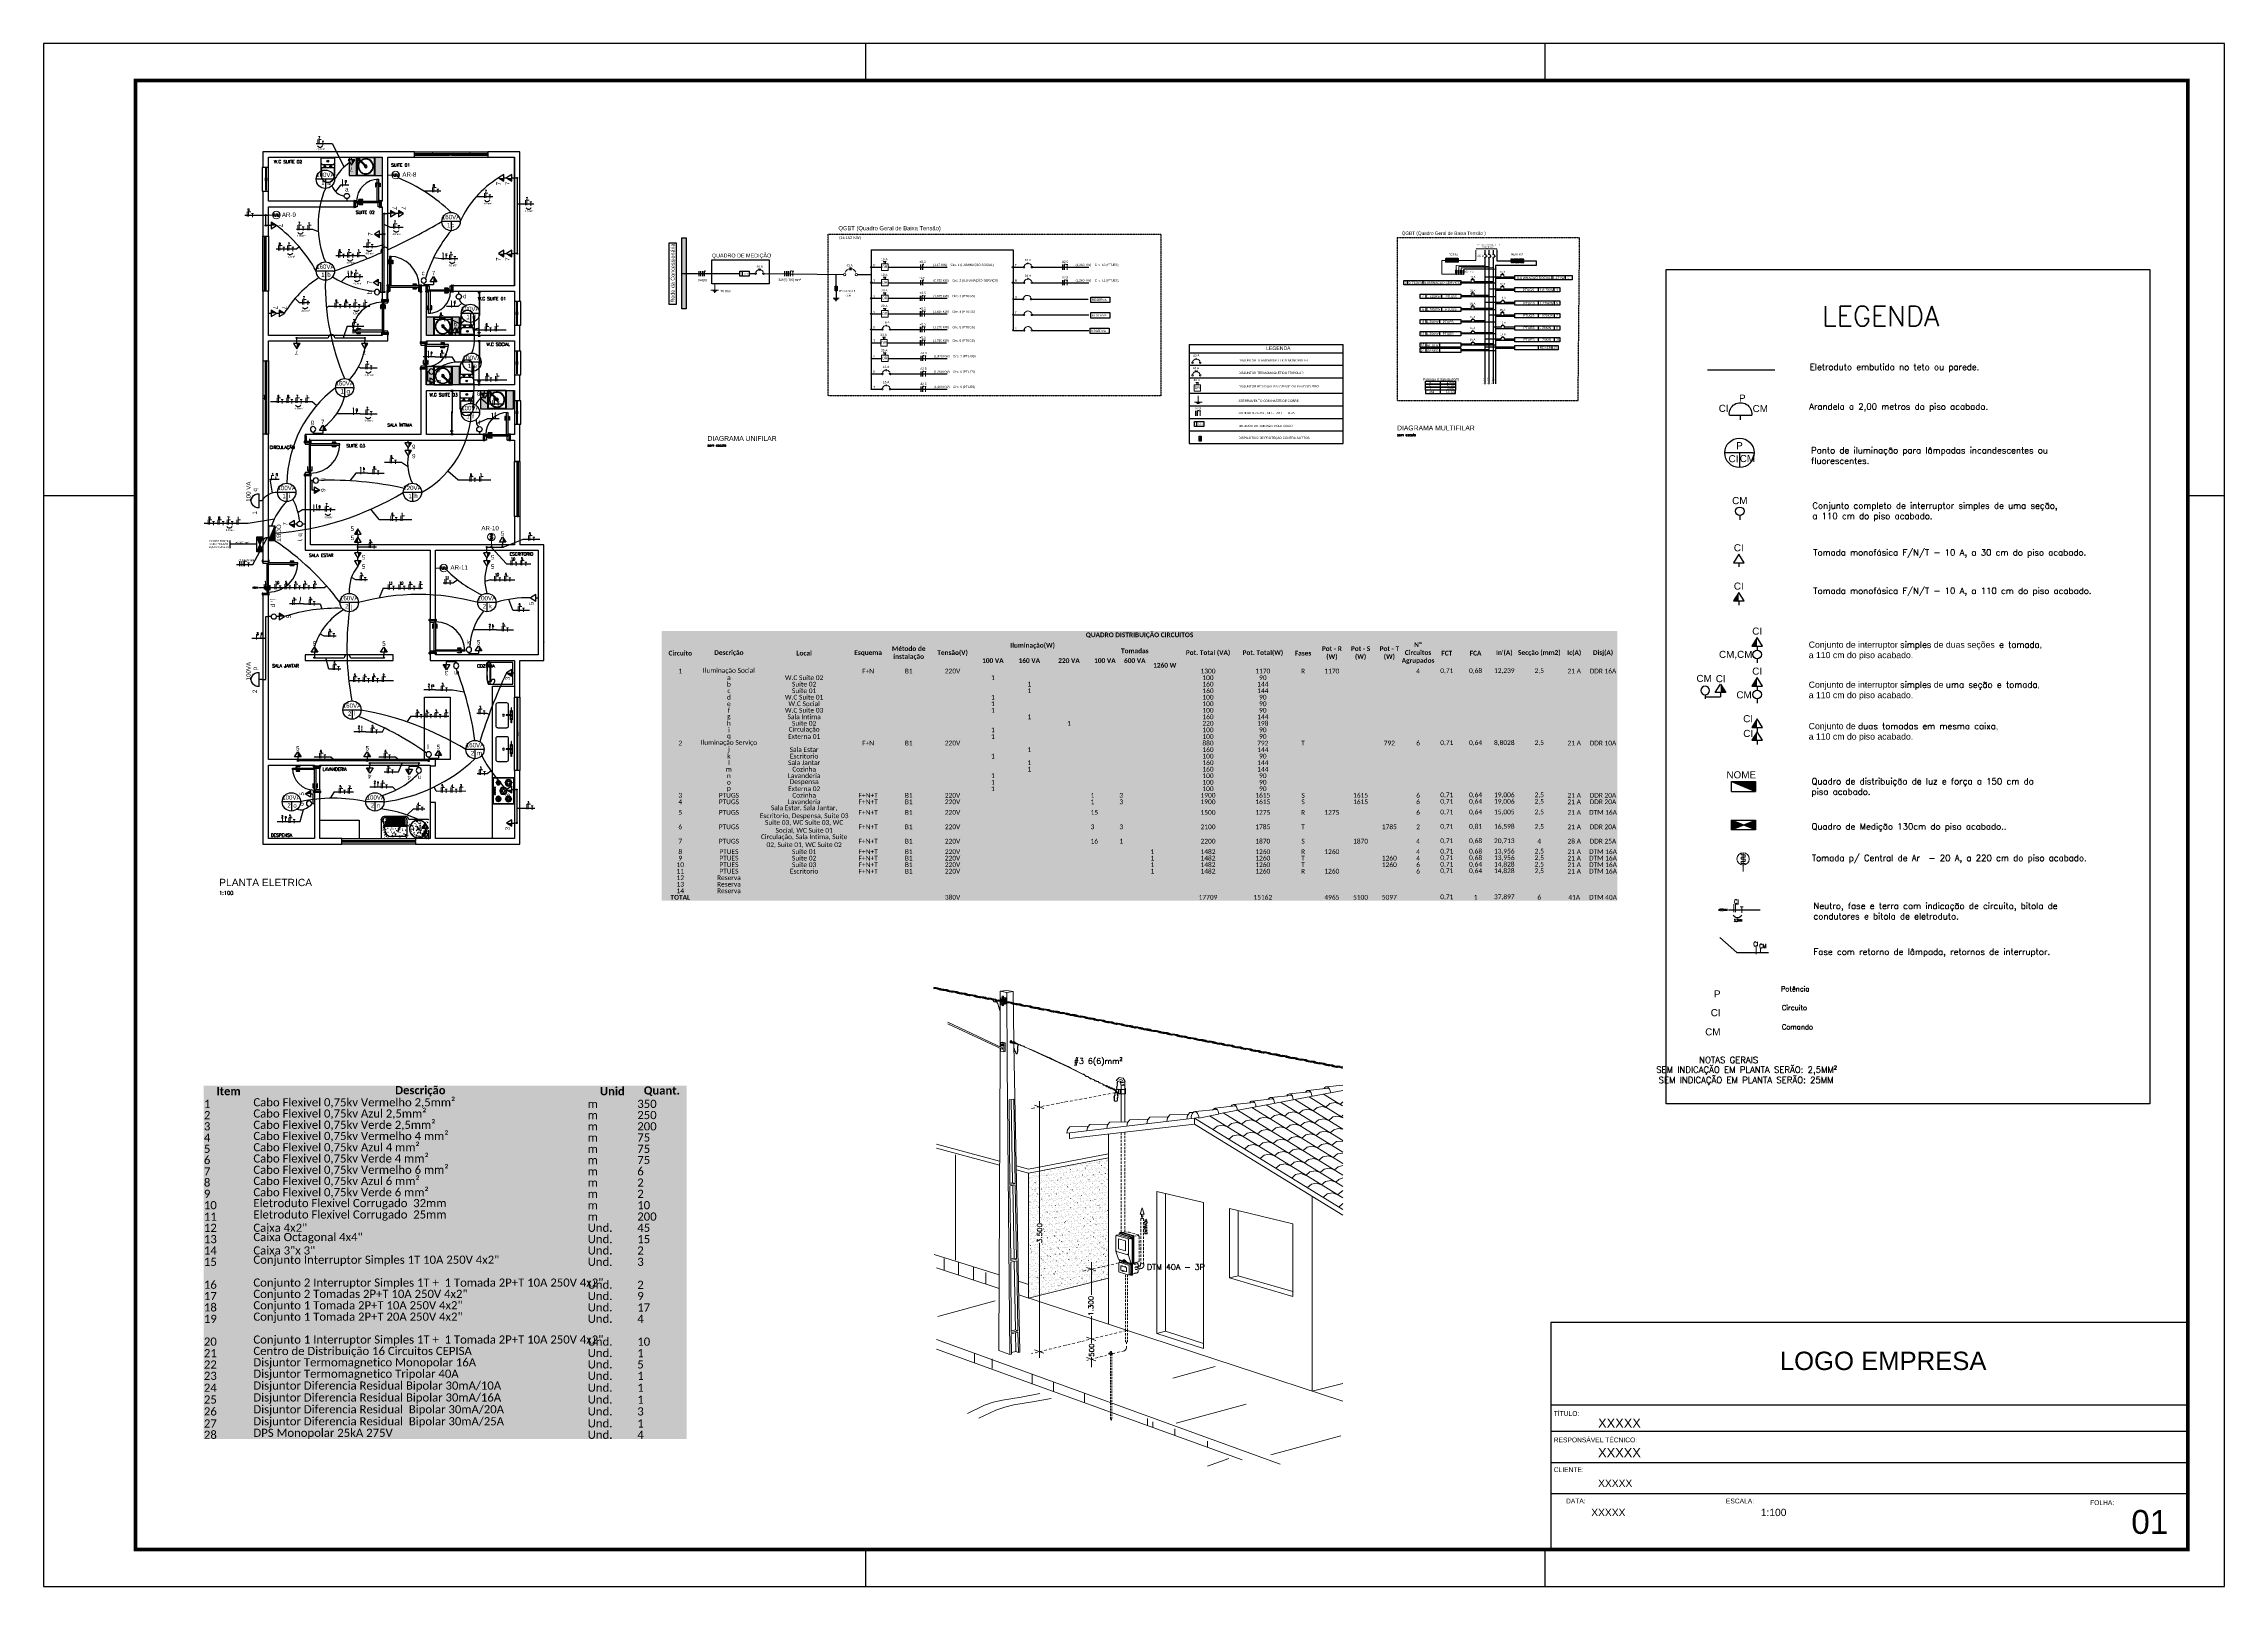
# Paper-space layout 'Layout1' of a CAD drawing. Header units: millimetres. Extents: x 16 to 610, y 0 to 420.
# The model-space entities are those that its viewports show. They can reach past a viewport. Long polylines and large blocks are cut down to what shows.
import ezdxf
from ezdxf.enums import TextEntityAlignment as Align

# ---------------------------------------------------------------- set-up
doc = ezdxf.new("R2010")
doc.units = ezdxf.units.MM
doc.header["$MEASUREMENT"] = 0
for name, pattern in [('CONTORNO_QUADRO_T', [0.35, 0.2, -0.15]), ('DASHDOT', [1, 0.5, -0.25, 0, -0.25]), ('Traço Curto', [0.0012, 0.0006, -0.0006])]:
    doc.linetypes.add(name, pattern=pattern)
for name, color, linetype, lineweight in [('A-GLAZ', 151, 'Continuous', 9), ('FIXO', 6, 'Continuous', 9), ('LAYERCOMUM', 252, 'Continuous', 25), ('REDE ELETRICA', 7, 'Continuous', 9), ('TOMADAS', 20, 'Continuous', 13)]:
    doc.layers.add(name, color=color, linetype=linetype, lineweight=lineweight)
for name, color, linetype in [('ARQ-FOLHA', 7, 'Continuous'), ('ARQUITETURA', 9, 'Continuous'), ('DI-Linhas do diagrama', 4, 'Continuous'), ('DI-Título do diagrama', 3, 'Continuous'), ('EL-Fios', 9, 'Continuous'), ('ELE-TEXTO', 3, 'Continuous'), ('ELE-TEXTO-04', 4, 'Continuous'), ('ELE-TEXTO04', 4, 'CONTORNO_QUADRO_T'), ('ELETRICA', 4, 'Continuous'), ('ELETRODUTO APARENTE', 2, 'DASHDOT'), ('ELETRODUTO DIVERSOS', 3, 'Continuous'), ('ELETRODUTO EMBUTIDO LAJE PAREDE', 2, 'Continuous'), ('ELETRODUTO LUMINÁRIA', 3, 'Continuous'), ('ELETRODUTO TEXTO', 2, 'Continuous'), ('IMOBILIARIO', 8, 'Continuous'), ('LAYOUT', 250, 'Continuous'), ('NOTAS', 7, 'Continuous'), ('PDF3_0', 7, 'Continuous'), ('PDF3_COTA', 7, 'Continuous'), ('PDF3_DI-Barramento', 6, 'Continuous'), ('PDF3_DI-Barramento Fase 1', 6, 'Continuous'), ('PDF3_DI-Barramento Fase 2', 6, 'Continuous'), ('PDF3_DI-Barramento Fase 3', 4, 'Continuous'), ('PDF3_DI-Disjuntor', 7, 'Continuous'), ('PDF3_DI-Textos do diagrama', 7, 'Continuous'), ('PDF3_DIAGRAMA', 7, 'Continuous'), ('PDF3_eletrodutos', 3, 'Continuous'), ('PDF3_Layout', 1, 'Continuous'), ('PDF3_Text', 7, 'Continuous'), ('PENA1', 2, 'Continuous')]:
    doc.layers.add(name, color=color, linetype=linetype)
doc.layers.add('PDF3_DI-Linhas do diagrama', color=7, linetype='Continuous', true_color=0xdcdcdc)
doc.layers.get('LAYOUT').freeze()
doc.styles.add('0', font='arial.ttf', dxfattribs={"height": 1})
doc.styles.add('Arial', font='arial.ttf', dxfattribs={"height": 0.1125})
doc.styles.add('GYN_Carimbo_Página', font='arial.ttf', dxfattribs={"height": 0.6})
doc.styles.add('GYN_Dispositivos', font='arial.ttf', dxfattribs={"height": 0.2})
doc.styles.add('PDF Arial', font='arial.ttf')
doc.styles.add('R100', font='simplex.shx', dxfattribs={"height": 2.54})
doc.styles.add('ROMAND', font='romand__.ttf', dxfattribs={"width": 0.75})
doc.styles.add('ROMANS', font='romans.shx')
doc.styles.add('SIMPLEX', font='simplex.shx')
doc.linetypes.add('ZIGZAG', pattern='A,0.00254,-5.08,[131,ltypeshp.shx,S=5.08,R=0,X=-5.08,Y=0],-10.16,[131,ltypeshp.shx,S=5.08,R=180,X=5.08,Y=0],-5.08', length=20.32254)
pattern_1 = [(50, (-596.79044, 688.20818), (0.2732777, -0.0243582), [0.029, -0.314]), (355, (-596.79044, 688.20818), (-0.0532124, 0.286729), [0.023, -0.251]), (100.451, (-596.76744, 688.20618), (0.2200763, 0.2622716), [0.024, -0.267]), (46.184, (-596.79044, 688.28418), (0.4065614, -0.0630304), [0.043, -0.471]), (96.636, (-596.75644, 688.27918), (0.356436, 0.37168), [0.036, -0.401]), (351.184, (-596.79044, 688.2842), (0.356038, 0.370814), [0.034, -0.377]), (21, (-596.75244, 688.26518), (0.227205, -0.1537918), [0.029, -0.314]), (326, (-596.75244, 688.26518), (0.0924683, 0.2765766), [0.023, -0.251]), (71.451, (-596.73344, 688.25218), (0.319635, 0.1226928), [0.024, -0.267]), (37.5, (-596.79044, 688.20818), (0.004603, 0.1270583), [0.013, -0.236, 0.013, -0.243, -0.252]), (37.5, (-596.79044, 688.20818), (0.004603, 0.1270583), [-0.504, 0.013, -0.24]), (7.5, (-596.79044, 688.20818), (0.1002304, 0.1503691), [0.013, -0.133, 0.013, -0.23, -0.096]), (7.5, (-596.79044, 688.20818), (0.1002304, 0.1503691), [-0.388, 0.013, -0.084]), (327.5, (-596.87544, 688.20818), (0.20324145, -0.0085388), [0.013, -0.083, 0.013, -0.285, -0.394]), (327.5, (-596.87544, 688.20818), (0.20324145, -0.0085388), [-0.392, 0.013, -0.382]), (317.5, (-596.91344, 688.20818), (0.2219993, 0.0380039), [0.013, -0.111, 0.013, -0.185, -0.28]), (317.5, (-596.91344, 688.20818), (0.2219993, 0.0380039), [-0.321, 0.013, -0.267])]

# ---------------------------------------------------------------- blocks, each defined once
blk = doc.blocks.new('FOLHA A2')
at = {"layer": 'ARQ-FOLHA'}
for p, q in [((594, 0), (0, 0)), ((0, 0), (0, -420)), ((224, -10), (224, 0)), ((409, -10), (409, 0)), ((594, -420), (594, 0)), ((0, -123), (25, -123)), ((584, -123), (594, -123)), ((224, -420), (224, -410)), ((409, -420), (409, -410)), ((0, -420), (594, -420))]:
    blk.add_line(p, q, dxfattribs=at)
at = {"layer": 'ARQ-FOLHA', "const_width": 1}
blk.add_lwpolyline([(25, -410), (584, -410), (584, -10), (25, -10), (25, -410)], dxfattribs=at)
blk = doc.blocks.new('FP_4-1º PAVIMENTO')
at = {"layer": 'FIXO'}
for p, q in [((0.5, -0.526), (0.01, -0.526)), ((0.029, -0.527), (0.028, -0.528)), ((0.028, -0.528), (0.028, -0.528)), ((0.028, -0.528), (0.028, -0.528)), ((0.028, -0.528), (0.028, -0.528)), ((0.03, -0.527), (0.029, -0.527)), ((0.029, -0.527), (0.029, -0.527)), ((0.029, -0.527), (0.029, -0.527)), ((0.029, -0.527), (0.029, -0.527)), ((0.031, -0.527), (0.03, -0.527)), ((0.03, -0.527), (0.03, -0.527)), ((0.03, -0.527), (0.03, -0.527)), ((0.03, -0.527), (0.03, -0.527)), ((0.032, -0.526), (0.031, -0.526)), ((0.031, -0.526), (0.031, -0.526)), ((0.031, -0.526), (0.031, -0.526)), ((0.031, -0.526), (0.031, -0.527)), ((0.033, -0.526), (0.032, -0.526)), ((0.032, -0.526), (0.032, -0.526)), ((0.032, -0.526), (0.032, -0.526)), ((0.032, -0.526), (0.032, -0.526)), ((0.034, -0.525), (0.033, -0.526)), ((0.033, -0.526), (0.033, -0.526)), ((0.033, -0.526), (0.033, -0.526)), ((0.033, -0.526), (0.033, -0.526)), ((0.035, -0.525), (0.034, -0.525)), ((0.034, -0.525), (0.034, -0.525)), ((0.034, -0.525), (0.034, -0.525)), ((0.034, -0.525), (0.034, -0.525)), ((0.036, -0.525), (0.035, -0.525)), ((0.035, -0.525), (0.035, -0.525)), ((0.035, -0.525), (0.035, -0.525)), ((0.035, -0.525), (0.035, -0.525)), ((0.037, -0.525), (0.036, -0.525)), ((0.036, -0.525), (0.036, -0.525)), ((0.036, -0.525), (0.036, -0.525)), ((0.036, -0.525), (0.036, -0.525)), ((0.038, -0.525), (0.037, -0.525)), ((0.037, -0.525), (0.037, -0.525)), ((0.037, -0.525), (0.037, -0.525)), ((0.037, -0.525), (0.037, -0.525)), ((0.037, -0.525), (0.037, -0.525)), ((0.038, -0.525), (0.038, -0.525)), ((0.038, -0.525), (0.038, -0.525)), ((0.048, -0.53), (0.047, -0.53)), ((0.049, -0.53), (0.048, -0.53)), ((0.05, -0.53), (0.049, -0.53)), ((0.051, -0.531), (0.05, -0.53)), ((0.052, -0.531), (0.051, -0.531)), ((0.053, -0.531), (0.052, -0.531)), ((0.054, -0.531), (0.053, -0.531)), ((0.055, -0.531), (0.054, -0.531)), ((0.056, -0.531), (0.055, -0.531)), ((0.057, -0.531), (0.056, -0.531)), ((0.058, -0.531), (0.057, -0.531)), ((0.059, -0.532), (0.058, -0.531)), ((0.06, -0.532), (0.059, -0.532)), ((0.373, -0.54), (0.372, -0.541)), ((0.372, -0.541), (0.372, -0.541)), ((0.374, -0.54), (0.373, -0.54)), ((0.373, -0.54), (0.373, -0.54)), ((0.373, -0.54), (0.373, -0.54)), ((0.373, -0.54), (0.373, -0.54)), ((0.373, -0.54), (0.373, -0.54)), ((0.375, -0.539), (0.374, -0.539)), ((0.374, -0.539), (0.374, -0.539)), ((0.374, -0.539), (0.374, -0.54)), ((0.374, -0.54), (0.374, -0.54)), ((0.374, -0.54), (0.374, -0.54)), ((0.376, -0.538), (0.375, -0.539)), ((0.375, -0.539), (0.375, -0.539)), ((0.375, -0.539), (0.375, -0.539)), ((0.375, -0.539), (0.375, -0.539)), ((0.375, -0.539), (0.375, -0.539)), ((0.377, -0.538), (0.376, -0.538)), ((0.376, -0.538), (0.376, -0.538)), ((0.376, -0.538), (0.376, -0.538)), ((0.376, -0.538), (0.376, -0.538)), ((0.376, -0.538), (0.376, -0.538)), ((0.378, -0.537), (0.377, -0.537)), ((0.377, -0.537), (0.377, -0.537)), ((0.377, -0.537), (0.377, -0.537)), ((0.377, -0.537), (0.377, -0.537)), ((0.377, -0.537), (0.377, -0.538)), ((0.379, -0.536), (0.378, -0.536)), ((0.378, -0.536), (0.378, -0.536)), ((0.378, -0.536), (0.378, -0.536)), ((0.378, -0.536), (0.378, -0.536)), ((0.378, -0.536), (0.378, -0.537)), ((0.38, -0.535), (0.379, -0.535)), ((0.379, -0.535), (0.379, -0.535)), ((0.379, -0.535), (0.379, -0.535)), ((0.379, -0.535), (0.379, -0.535)), ((0.379, -0.535), (0.379, -0.536)), ((0.381, -0.533), (0.38, -0.534)), ((0.38, -0.534), (0.38, -0.534)), ((0.38, -0.534), (0.38, -0.534)), ((0.38, -0.534), (0.38, -0.534)), ((0.38, -0.534), (0.38, -0.534)), ((0.38, -0.534), (0.38, -0.535))]:
    blk.add_line(p, q, dxfattribs=at)
blk = doc.blocks.new('FP_5-1º PAVIMENTO')
at = {"layer": 'FIXO'}
for p, q in [((0.5, -0.503), (0.01, -0.503)), ((0.029, -0.505), (0.028, -0.505)), ((0.028, -0.505), (0.028, -0.505)), ((0.028, -0.505), (0.028, -0.505)), ((0.028, -0.505), (0.028, -0.505)), ((0.03, -0.504), (0.029, -0.505)), ((0.029, -0.505), (0.029, -0.505)), ((0.029, -0.505), (0.029, -0.505)), ((0.029, -0.505), (0.029, -0.505)), ((0.031, -0.504), (0.03, -0.504)), ((0.03, -0.504), (0.03, -0.504)), ((0.03, -0.504), (0.03, -0.504)), ((0.03, -0.504), (0.03, -0.504)), ((0.032, -0.504), (0.031, -0.504)), ((0.031, -0.504), (0.031, -0.504)), ((0.031, -0.504), (0.031, -0.504)), ((0.031, -0.504), (0.031, -0.504)), ((0.033, -0.503), (0.032, -0.503)), ((0.032, -0.503), (0.032, -0.503)), ((0.032, -0.503), (0.032, -0.504)), ((0.032, -0.504), (0.032, -0.504)), ((0.034, -0.503), (0.033, -0.503)), ((0.033, -0.503), (0.033, -0.503)), ((0.033, -0.503), (0.033, -0.503)), ((0.033, -0.503), (0.033, -0.503)), ((0.035, -0.503), (0.034, -0.503)), ((0.034, -0.503), (0.034, -0.503)), ((0.034, -0.503), (0.034, -0.503)), ((0.034, -0.503), (0.034, -0.503)), ((0.036, -0.503), (0.035, -0.503)), ((0.035, -0.503), (0.035, -0.503)), ((0.035, -0.503), (0.035, -0.503)), ((0.035, -0.503), (0.035, -0.503)), ((0.037, -0.502), (0.036, -0.502)), ((0.036, -0.502), (0.036, -0.502)), ((0.036, -0.502), (0.036, -0.503)), ((0.036, -0.503), (0.036, -0.503)), ((0.038, -0.502), (0.037, -0.502)), ((0.037, -0.502), (0.037, -0.502)), ((0.037, -0.502), (0.037, -0.502)), ((0.037, -0.502), (0.037, -0.502)), ((0.037, -0.502), (0.037, -0.502)), ((0.038, -0.502), (0.038, -0.502)), ((0.038, -0.502), (0.038, -0.502)), ((0.048, -0.508), (0.047, -0.508)), ((0.049, -0.508), (0.048, -0.508)), ((0.05, -0.508), (0.049, -0.508)), ((0.051, -0.508), (0.05, -0.508)), ((0.052, -0.508), (0.051, -0.508)), ((0.053, -0.508), (0.052, -0.508)), ((0.054, -0.508), (0.053, -0.508)), ((0.055, -0.509), (0.054, -0.508)), ((0.056, -0.509), (0.055, -0.509)), ((0.057, -0.509), (0.056, -0.509)), ((0.058, -0.509), (0.057, -0.509)), ((0.059, -0.509), (0.058, -0.509)), ((0.06, -0.509), (0.059, -0.509)), ((0.373, -0.518), (0.372, -0.518)), ((0.372, -0.518), (0.372, -0.518)), ((0.374, -0.517), (0.373, -0.517)), ((0.373, -0.517), (0.373, -0.518)), ((0.373, -0.518), (0.373, -0.518)), ((0.373, -0.518), (0.373, -0.518)), ((0.373, -0.518), (0.373, -0.518)), ((0.375, -0.517), (0.374, -0.517)), ((0.374, -0.517), (0.374, -0.517)), ((0.374, -0.517), (0.374, -0.517)), ((0.374, -0.517), (0.374, -0.517)), ((0.374, -0.517), (0.374, -0.517)), ((0.376, -0.516), (0.375, -0.516)), ((0.375, -0.516), (0.375, -0.516)), ((0.375, -0.516), (0.375, -0.516)), ((0.375, -0.516), (0.375, -0.517)), ((0.375, -0.517), (0.375, -0.517)), ((0.377, -0.515), (0.376, -0.515)), ((0.376, -0.515), (0.376, -0.515)), ((0.376, -0.515), (0.376, -0.516)), ((0.376, -0.516), (0.376, -0.516)), ((0.376, -0.516), (0.376, -0.516)), ((0.378, -0.514), (0.377, -0.514)), ((0.377, -0.514), (0.377, -0.514)), ((0.377, -0.514), (0.377, -0.515)), ((0.377, -0.515), (0.377, -0.515)), ((0.377, -0.515), (0.377, -0.515)), ((0.379, -0.513), (0.378, -0.513)), ((0.378, -0.513), (0.378, -0.514)), ((0.378, -0.514), (0.378, -0.514)), ((0.378, -0.514), (0.378, -0.514)), ((0.378, -0.514), (0.378, -0.514)), ((0.38, -0.512), (0.379, -0.512)), ((0.379, -0.512), (0.379, -0.512)), ((0.379, -0.512), (0.379, -0.513)), ((0.379, -0.513), (0.379, -0.513)), ((0.379, -0.513), (0.379, -0.513)), ((0.379, -0.513), (0.379, -0.513)), ((0.381, -0.511), (0.38, -0.511)), ((0.38, -0.511), (0.38, -0.511)), ((0.38, -0.511), (0.38, -0.512)), ((0.38, -0.512), (0.38, -0.512)), ((0.38, -0.512), (0.38, -0.512))]:
    blk.add_line(p, q, dxfattribs=at)
blk = doc.blocks.new('FP_7-1º PAVIMENTO')
at = {"layer": 'FIXO'}
for p, q in [((0.5, -0.458), (0.01, -0.458)), ((0.029, -0.46), (0.028, -0.46)), ((0.028, -0.46), (0.028, -0.46)), ((0.028, -0.46), (0.028, -0.46)), ((0.028, -0.46), (0.028, -0.461)), ((0.03, -0.46), (0.029, -0.46)), ((0.029, -0.46), (0.029, -0.46)), ((0.029, -0.46), (0.029, -0.46)), ((0.029, -0.46), (0.029, -0.46)), ((0.031, -0.459), (0.03, -0.459)), ((0.03, -0.459), (0.03, -0.459)), ((0.03, -0.459), (0.03, -0.459)), ((0.03, -0.459), (0.03, -0.46)), ((0.032, -0.459), (0.031, -0.459)), ((0.031, -0.459), (0.031, -0.459)), ((0.031, -0.459), (0.031, -0.459)), ((0.031, -0.459), (0.031, -0.459)), ((0.033, -0.458), (0.032, -0.458)), ((0.032, -0.458), (0.032, -0.458)), ((0.032, -0.458), (0.032, -0.459)), ((0.032, -0.459), (0.032, -0.459)), ((0.034, -0.458), (0.033, -0.458)), ((0.033, -0.458), (0.033, -0.458)), ((0.033, -0.458), (0.033, -0.458)), ((0.033, -0.458), (0.033, -0.458)), ((0.035, -0.458), (0.034, -0.458)), ((0.034, -0.458), (0.034, -0.458)), ((0.034, -0.458), (0.034, -0.458)), ((0.034, -0.458), (0.034, -0.458)), ((0.036, -0.458), (0.035, -0.458)), ((0.035, -0.458), (0.035, -0.458)), ((0.035, -0.458), (0.035, -0.458)), ((0.035, -0.458), (0.035, -0.458)), ((0.037, -0.457), (0.036, -0.458)), ((0.036, -0.458), (0.036, -0.458)), ((0.036, -0.458), (0.036, -0.458)), ((0.036, -0.458), (0.036, -0.458)), ((0.038, -0.457), (0.037, -0.457)), ((0.037, -0.457), (0.037, -0.457)), ((0.037, -0.457), (0.037, -0.457)), ((0.037, -0.457), (0.037, -0.457)), ((0.037, -0.457), (0.037, -0.457)), ((0.038, -0.457), (0.038, -0.457)), ((0.048, -0.463), (0.047, -0.463)), ((0.049, -0.463), (0.048, -0.463)), ((0.05, -0.463), (0.049, -0.463)), ((0.051, -0.463), (0.05, -0.463)), ((0.052, -0.463), (0.051, -0.463)), ((0.053, -0.463), (0.052, -0.463)), ((0.054, -0.463), (0.053, -0.463)), ((0.055, -0.464), (0.054, -0.463)), ((0.056, -0.464), (0.055, -0.464)), ((0.057, -0.464), (0.056, -0.464)), ((0.058, -0.464), (0.057, -0.464)), ((0.059, -0.464), (0.058, -0.464)), ((0.06, -0.464), (0.059, -0.464)), ((0.373, -0.473), (0.372, -0.473)), ((0.372, -0.473), (0.372, -0.473)), ((0.374, -0.472), (0.373, -0.472)), ((0.373, -0.472), (0.373, -0.473)), ((0.373, -0.473), (0.373, -0.473)), ((0.373, -0.473), (0.373, -0.473)), ((0.373, -0.473), (0.373, -0.473)), ((0.373, -0.473), (0.373, -0.473)), ((0.375, -0.472), (0.374, -0.472)), ((0.374, -0.472), (0.374, -0.472)), ((0.374, -0.472), (0.374, -0.472)), ((0.374, -0.472), (0.374, -0.472)), ((0.374, -0.472), (0.374, -0.472)), ((0.376, -0.471), (0.375, -0.471)), ((0.375, -0.471), (0.375, -0.471)), ((0.375, -0.471), (0.375, -0.471)), ((0.375, -0.471), (0.375, -0.471)), ((0.375, -0.471), (0.375, -0.472)), ((0.377, -0.47), (0.376, -0.47)), ((0.376, -0.47), (0.376, -0.47)), ((0.376, -0.47), (0.376, -0.47)), ((0.376, -0.47), (0.376, -0.471)), ((0.376, -0.471), (0.376, -0.471)), ((0.378, -0.469), (0.377, -0.469)), ((0.377, -0.469), (0.377, -0.469)), ((0.377, -0.469), (0.377, -0.47)), ((0.377, -0.47), (0.377, -0.47)), ((0.377, -0.47), (0.377, -0.47)), ((0.379, -0.468), (0.378, -0.468)), ((0.378, -0.468), (0.378, -0.469)), ((0.378, -0.469), (0.378, -0.469)), ((0.378, -0.469), (0.378, -0.469)), ((0.378, -0.469), (0.378, -0.469)), ((0.38, -0.467), (0.379, -0.467)), ((0.379, -0.467), (0.379, -0.468)), ((0.379, -0.468), (0.379, -0.468)), ((0.379, -0.468), (0.379, -0.468)), ((0.379, -0.468), (0.379, -0.468)), ((0.381, -0.466), (0.38, -0.466)), ((0.38, -0.466), (0.38, -0.466)), ((0.38, -0.466), (0.38, -0.467)), ((0.38, -0.467), (0.38, -0.467)), ((0.38, -0.467), (0.38, -0.467)), ((0.38, -0.467), (0.38, -0.467))]:
    blk.add_line(p, q, dxfattribs=at)
blk = doc.blocks.new('FP_8-1º PAVIMENTO')
at = {"layer": 'FIXO'}
for p, q in [((0.5, -0.436), (0.01, -0.436)), ((0.029, -0.437), (0.028, -0.438)), ((0.028, -0.438), (0.028, -0.438)), ((0.028, -0.438), (0.028, -0.438)), ((0.028, -0.438), (0.028, -0.438)), ((0.03, -0.437), (0.029, -0.437)), ((0.029, -0.437), (0.029, -0.437)), ((0.029, -0.437), (0.029, -0.437)), ((0.029, -0.437), (0.029, -0.437)), ((0.031, -0.437), (0.03, -0.437)), ((0.03, -0.437), (0.03, -0.437)), ((0.03, -0.437), (0.03, -0.437)), ((0.03, -0.437), (0.03, -0.437)), ((0.032, -0.436), (0.031, -0.436)), ((0.031, -0.436), (0.031, -0.436)), ((0.031, -0.436), (0.031, -0.436)), ((0.031, -0.436), (0.031, -0.437)), ((0.033, -0.436), (0.032, -0.436)), ((0.032, -0.436), (0.032, -0.436)), ((0.032, -0.436), (0.032, -0.436)), ((0.032, -0.436), (0.032, -0.436)), ((0.034, -0.436), (0.033, -0.436)), ((0.033, -0.436), (0.033, -0.436)), ((0.033, -0.436), (0.033, -0.436)), ((0.033, -0.436), (0.033, -0.436)), ((0.035, -0.435), (0.034, -0.435)), ((0.034, -0.435), (0.034, -0.435)), ((0.034, -0.435), (0.034, -0.435)), ((0.034, -0.435), (0.034, -0.436)), ((0.036, -0.435), (0.035, -0.435)), ((0.035, -0.435), (0.035, -0.435)), ((0.035, -0.435), (0.035, -0.435)), ((0.035, -0.435), (0.035, -0.435)), ((0.037, -0.435), (0.036, -0.435)), ((0.036, -0.435), (0.036, -0.435)), ((0.036, -0.435), (0.036, -0.435)), ((0.036, -0.435), (0.036, -0.435)), ((0.038, -0.435), (0.037, -0.435)), ((0.037, -0.435), (0.037, -0.435)), ((0.037, -0.435), (0.037, -0.435)), ((0.037, -0.435), (0.037, -0.435)), ((0.037, -0.435), (0.037, -0.435)), ((0.038, -0.435), (0.038, -0.435)), ((0.048, -0.44), (0.047, -0.44)), ((0.049, -0.44), (0.048, -0.44)), ((0.05, -0.44), (0.049, -0.44)), ((0.051, -0.441), (0.05, -0.44)), ((0.052, -0.441), (0.051, -0.441)), ((0.053, -0.441), (0.052, -0.441)), ((0.054, -0.441), (0.053, -0.441)), ((0.055, -0.441), (0.054, -0.441)), ((0.056, -0.441), (0.055, -0.441)), ((0.057, -0.441), (0.056, -0.441)), ((0.058, -0.441), (0.057, -0.441)), ((0.059, -0.442), (0.058, -0.441)), ((0.06, -0.442), (0.059, -0.442)), ((0.373, -0.45), (0.372, -0.451)), ((0.372, -0.451), (0.372, -0.451)), ((0.372, -0.451), (0.372, -0.451)), ((0.374, -0.45), (0.373, -0.45)), ((0.373, -0.45), (0.373, -0.45)), ((0.373, -0.45), (0.373, -0.45)), ((0.373, -0.45), (0.373, -0.45)), ((0.373, -0.45), (0.373, -0.45)), ((0.375, -0.449), (0.374, -0.449)), ((0.374, -0.449), (0.374, -0.449)), ((0.374, -0.449), (0.374, -0.45)), ((0.374, -0.45), (0.374, -0.45)), ((0.374, -0.45), (0.374, -0.45)), ((0.376, -0.448), (0.375, -0.449)), ((0.375, -0.449), (0.375, -0.449)), ((0.375, -0.449), (0.375, -0.449)), ((0.375, -0.449), (0.375, -0.449)), ((0.375, -0.449), (0.375, -0.449)), ((0.377, -0.447), (0.376, -0.448)), ((0.376, -0.448), (0.376, -0.448)), ((0.376, -0.448), (0.376, -0.448)), ((0.376, -0.448), (0.376, -0.448)), ((0.376, -0.448), (0.376, -0.448)), ((0.378, -0.447), (0.377, -0.447)), ((0.377, -0.447), (0.377, -0.447)), ((0.377, -0.447), (0.377, -0.447)), ((0.377, -0.447), (0.377, -0.447)), ((0.377, -0.447), (0.377, -0.447)), ((0.379, -0.446), (0.378, -0.446)), ((0.378, -0.446), (0.378, -0.446)), ((0.378, -0.446), (0.378, -0.446)), ((0.378, -0.446), (0.378, -0.446)), ((0.378, -0.446), (0.378, -0.447)), ((0.38, -0.445), (0.379, -0.445)), ((0.379, -0.445), (0.379, -0.445)), ((0.379, -0.445), (0.379, -0.445)), ((0.379, -0.445), (0.379, -0.445)), ((0.379, -0.445), (0.379, -0.446)), ((0.381, -0.443), (0.38, -0.444)), ((0.38, -0.444), (0.38, -0.444)), ((0.38, -0.444), (0.38, -0.444)), ((0.38, -0.444), (0.38, -0.444)), ((0.38, -0.444), (0.38, -0.444)), ((0.38, -0.444), (0.38, -0.445))]:
    blk.add_line(p, q, dxfattribs=at)
blk = doc.blocks.new('FP_10-1º PAVIMENTO')
at = {"layer": 'FIXO'}
for p, q in [((0.5, -0.391), (0.01, -0.391)), ((0.029, -0.393), (0.028, -0.393)), ((0.028, -0.393), (0.028, -0.393)), ((0.028, -0.393), (0.028, -0.393)), ((0.028, -0.393), (0.028, -0.393)), ((0.03, -0.392), (0.029, -0.392)), ((0.029, -0.392), (0.029, -0.392)), ((0.029, -0.392), (0.029, -0.392)), ((0.029, -0.392), (0.029, -0.393)), ((0.031, -0.392), (0.03, -0.392)), ((0.03, -0.392), (0.03, -0.392)), ((0.03, -0.392), (0.03, -0.392)), ((0.03, -0.392), (0.03, -0.392)), ((0.032, -0.391), (0.031, -0.391)), ((0.031, -0.391), (0.031, -0.391)), ((0.031, -0.391), (0.031, -0.391)), ((0.031, -0.391), (0.031, -0.392)), ((0.033, -0.391), (0.032, -0.391)), ((0.032, -0.391), (0.032, -0.391)), ((0.032, -0.391), (0.032, -0.391)), ((0.032, -0.391), (0.032, -0.391)), ((0.034, -0.391), (0.033, -0.391)), ((0.033, -0.391), (0.033, -0.391)), ((0.033, -0.391), (0.033, -0.391)), ((0.033, -0.391), (0.033, -0.391)), ((0.035, -0.39), (0.034, -0.39)), ((0.034, -0.39), (0.034, -0.39)), ((0.034, -0.39), (0.034, -0.391)), ((0.034, -0.391), (0.034, -0.391)), ((0.036, -0.39), (0.035, -0.39)), ((0.035, -0.39), (0.035, -0.39)), ((0.035, -0.39), (0.035, -0.39)), ((0.035, -0.39), (0.035, -0.39)), ((0.037, -0.39), (0.036, -0.39)), ((0.036, -0.39), (0.036, -0.39)), ((0.036, -0.39), (0.036, -0.39)), ((0.036, -0.39), (0.036, -0.39)), ((0.038, -0.39), (0.037, -0.39)), ((0.037, -0.39), (0.037, -0.39)), ((0.037, -0.39), (0.037, -0.39)), ((0.037, -0.39), (0.037, -0.39)), ((0.037, -0.39), (0.037, -0.39)), ((0.038, -0.39), (0.038, -0.39)), ((0.048, -0.395), (0.047, -0.395)), ((0.049, -0.395), (0.048, -0.395)), ((0.05, -0.395), (0.049, -0.395)), ((0.051, -0.396), (0.05, -0.395)), ((0.052, -0.396), (0.051, -0.396)), ((0.053, -0.396), (0.052, -0.396)), ((0.054, -0.396), (0.053, -0.396)), ((0.055, -0.396), (0.054, -0.396)), ((0.056, -0.396), (0.055, -0.396)), ((0.057, -0.396), (0.056, -0.396)), ((0.058, -0.396), (0.057, -0.396)), ((0.059, -0.397), (0.058, -0.396)), ((0.06, -0.397), (0.059, -0.397)), ((0.373, -0.406), (0.372, -0.406)), ((0.372, -0.406), (0.372, -0.406)), ((0.372, -0.406), (0.372, -0.406)), ((0.374, -0.405), (0.373, -0.405)), ((0.373, -0.405), (0.373, -0.405)), ((0.373, -0.405), (0.373, -0.405)), ((0.373, -0.405), (0.373, -0.405)), ((0.373, -0.405), (0.373, -0.406)), ((0.375, -0.404), (0.374, -0.404)), ((0.374, -0.404), (0.374, -0.404)), ((0.374, -0.404), (0.374, -0.405)), ((0.374, -0.405), (0.374, -0.405)), ((0.374, -0.405), (0.374, -0.405)), ((0.376, -0.403), (0.375, -0.404)), ((0.375, -0.404), (0.375, -0.404)), ((0.375, -0.404), (0.375, -0.404)), ((0.375, -0.404), (0.375, -0.404)), ((0.375, -0.404), (0.375, -0.404)), ((0.377, -0.403), (0.376, -0.403)), ((0.376, -0.403), (0.376, -0.403)), ((0.376, -0.403), (0.376, -0.403)), ((0.376, -0.403), (0.376, -0.403)), ((0.376, -0.403), (0.376, -0.403)), ((0.378, -0.402), (0.377, -0.402)), ((0.377, -0.402), (0.377, -0.402)), ((0.377, -0.402), (0.377, -0.402)), ((0.377, -0.402), (0.377, -0.402)), ((0.377, -0.402), (0.377, -0.403)), ((0.379, -0.401), (0.378, -0.401)), ((0.378, -0.401), (0.378, -0.401)), ((0.378, -0.401), (0.378, -0.401)), ((0.378, -0.401), (0.378, -0.401)), ((0.378, -0.401), (0.378, -0.402)), ((0.38, -0.4), (0.379, -0.4)), ((0.379, -0.4), (0.379, -0.4)), ((0.379, -0.4), (0.379, -0.4)), ((0.379, -0.4), (0.379, -0.4)), ((0.379, -0.4), (0.379, -0.401)), ((0.381, -0.398), (0.38, -0.399)), ((0.38, -0.399), (0.38, -0.399)), ((0.38, -0.399), (0.38, -0.399)), ((0.38, -0.399), (0.38, -0.399)), ((0.38, -0.399), (0.38, -0.399)), ((0.38, -0.399), (0.38, -0.4))]:
    blk.add_line(p, q, dxfattribs=at)
blk = doc.blocks.new('FP_11-1º PAVIMENTO')
at = {"layer": 'FIXO'}
for p, q in [((0.5, -0.368), (0.01, -0.368)), ((0.029, -0.37), (0.028, -0.37)), ((0.028, -0.37), (0.028, -0.37)), ((0.028, -0.37), (0.028, -0.37)), ((0.028, -0.37), (0.028, -0.371)), ((0.03, -0.37), (0.029, -0.37)), ((0.029, -0.37), (0.029, -0.37)), ((0.029, -0.37), (0.029, -0.37)), ((0.029, -0.37), (0.029, -0.37)), ((0.031, -0.369), (0.03, -0.369)), ((0.03, -0.369), (0.03, -0.369)), ((0.03, -0.369), (0.03, -0.369)), ((0.03, -0.369), (0.03, -0.37)), ((0.032, -0.369), (0.031, -0.369)), ((0.031, -0.369), (0.031, -0.369)), ((0.031, -0.369), (0.031, -0.369)), ((0.031, -0.369), (0.031, -0.369)), ((0.033, -0.368), (0.032, -0.368)), ((0.032, -0.368), (0.032, -0.369)), ((0.032, -0.369), (0.032, -0.369)), ((0.032, -0.369), (0.032, -0.369)), ((0.034, -0.368), (0.033, -0.368)), ((0.033, -0.368), (0.033, -0.368)), ((0.033, -0.368), (0.033, -0.368)), ((0.033, -0.368), (0.033, -0.368)), ((0.035, -0.368), (0.034, -0.368)), ((0.034, -0.368), (0.034, -0.368)), ((0.034, -0.368), (0.034, -0.368)), ((0.034, -0.368), (0.034, -0.368)), ((0.036, -0.368), (0.035, -0.368)), ((0.035, -0.368), (0.035, -0.368)), ((0.035, -0.368), (0.035, -0.368)), ((0.035, -0.368), (0.035, -0.368)), ((0.037, -0.368), (0.036, -0.368)), ((0.036, -0.368), (0.036, -0.368)), ((0.036, -0.368), (0.036, -0.368)), ((0.036, -0.368), (0.036, -0.368)), ((0.038, -0.368), (0.037, -0.368)), ((0.037, -0.368), (0.037, -0.368)), ((0.037, -0.368), (0.037, -0.368)), ((0.037, -0.368), (0.037, -0.368)), ((0.037, -0.368), (0.037, -0.368)), ((0.038, -0.368), (0.038, -0.368)), ((0.048, -0.373), (0.047, -0.373)), ((0.049, -0.373), (0.048, -0.373)), ((0.05, -0.373), (0.049, -0.373)), ((0.051, -0.373), (0.05, -0.373)), ((0.052, -0.373), (0.051, -0.373)), ((0.053, -0.373), (0.052, -0.373)), ((0.054, -0.373), (0.053, -0.373)), ((0.055, -0.374), (0.054, -0.373)), ((0.056, -0.374), (0.055, -0.374)), ((0.057, -0.374), (0.056, -0.374)), ((0.058, -0.374), (0.057, -0.374)), ((0.059, -0.374), (0.058, -0.374)), ((0.06, -0.374), (0.059, -0.374)), ((0.373, -0.383), (0.372, -0.383)), ((0.372, -0.383), (0.372, -0.383)), ((0.372, -0.383), (0.372, -0.383)), ((0.374, -0.382), (0.373, -0.383)), ((0.373, -0.383), (0.373, -0.383)), ((0.373, -0.383), (0.373, -0.383)), ((0.373, -0.383), (0.373, -0.383)), ((0.373, -0.383), (0.373, -0.383)), ((0.375, -0.382), (0.374, -0.382)), ((0.374, -0.382), (0.374, -0.382)), ((0.374, -0.382), (0.374, -0.382)), ((0.374, -0.382), (0.374, -0.382)), ((0.374, -0.382), (0.374, -0.382)), ((0.374, -0.382), (0.374, -0.382)), ((0.376, -0.381), (0.375, -0.381)), ((0.375, -0.381), (0.375, -0.381)), ((0.375, -0.381), (0.375, -0.381)), ((0.375, -0.381), (0.375, -0.381)), ((0.375, -0.381), (0.375, -0.382)), ((0.377, -0.38), (0.376, -0.38)), ((0.376, -0.38), (0.376, -0.38)), ((0.376, -0.38), (0.376, -0.38)), ((0.376, -0.38), (0.376, -0.381)), ((0.376, -0.381), (0.376, -0.381)), ((0.378, -0.379), (0.377, -0.379)), ((0.377, -0.379), (0.377, -0.379)), ((0.377, -0.379), (0.377, -0.38)), ((0.377, -0.38), (0.377, -0.38)), ((0.377, -0.38), (0.377, -0.38)), ((0.379, -0.378), (0.378, -0.378)), ((0.378, -0.378), (0.378, -0.379)), ((0.378, -0.379), (0.378, -0.379)), ((0.378, -0.379), (0.378, -0.379)), ((0.378, -0.379), (0.378, -0.379)), ((0.38, -0.377), (0.379, -0.377)), ((0.379, -0.377), (0.379, -0.378)), ((0.379, -0.378), (0.379, -0.378)), ((0.379, -0.378), (0.379, -0.378)), ((0.379, -0.378), (0.379, -0.378)), ((0.381, -0.376), (0.38, -0.376)), ((0.38, -0.376), (0.38, -0.376)), ((0.38, -0.376), (0.38, -0.377)), ((0.38, -0.377), (0.38, -0.377)), ((0.38, -0.377), (0.38, -0.377)), ((0.38, -0.377), (0.38, -0.377))]:
    blk.add_line(p, q, dxfattribs=at)
blk = doc.blocks.new('FP_12-1º PAVIMENTO')
at = {"layer": 'FIXO'}
for p, q in [((0.5, -0.346), (0.01, -0.346)), ((0.029, -0.348), (0.028, -0.348)), ((0.028, -0.348), (0.028, -0.348)), ((0.028, -0.348), (0.028, -0.348)), ((0.028, -0.348), (0.028, -0.348)), ((0.03, -0.347), (0.029, -0.347)), ((0.029, -0.347), (0.029, -0.347)), ((0.029, -0.347), (0.029, -0.347)), ((0.029, -0.347), (0.029, -0.348)), ((0.031, -0.347), (0.03, -0.347)), ((0.03, -0.347), (0.03, -0.347)), ((0.03, -0.347), (0.03, -0.347)), ((0.03, -0.347), (0.03, -0.347)), ((0.032, -0.346), (0.031, -0.346)), ((0.031, -0.346), (0.031, -0.346)), ((0.031, -0.346), (0.031, -0.347)), ((0.031, -0.347), (0.031, -0.347)), ((0.033, -0.346), (0.032, -0.346)), ((0.032, -0.346), (0.032, -0.346)), ((0.032, -0.346), (0.032, -0.346)), ((0.032, -0.346), (0.032, -0.346)), ((0.034, -0.346), (0.033, -0.346)), ((0.033, -0.346), (0.033, -0.346)), ((0.033, -0.346), (0.033, -0.346)), ((0.033, -0.346), (0.033, -0.346)), ((0.035, -0.345), (0.034, -0.345)), ((0.034, -0.345), (0.034, -0.346)), ((0.034, -0.346), (0.034, -0.346)), ((0.034, -0.346), (0.034, -0.346)), ((0.036, -0.345), (0.035, -0.345)), ((0.035, -0.345), (0.035, -0.345)), ((0.035, -0.345), (0.035, -0.345)), ((0.035, -0.345), (0.035, -0.345)), ((0.037, -0.345), (0.036, -0.345)), ((0.036, -0.345), (0.036, -0.345)), ((0.036, -0.345), (0.036, -0.345)), ((0.036, -0.345), (0.036, -0.345)), ((0.038, -0.345), (0.037, -0.345)), ((0.037, -0.345), (0.037, -0.345)), ((0.037, -0.345), (0.037, -0.345)), ((0.037, -0.345), (0.037, -0.345)), ((0.037, -0.345), (0.037, -0.345)), ((0.048, -0.35), (0.047, -0.35)), ((0.049, -0.35), (0.048, -0.35)), ((0.05, -0.35), (0.049, -0.35)), ((0.051, -0.351), (0.05, -0.35)), ((0.052, -0.351), (0.051, -0.351)), ((0.053, -0.351), (0.052, -0.351)), ((0.054, -0.351), (0.053, -0.351)), ((0.055, -0.351), (0.054, -0.351)), ((0.056, -0.351), (0.055, -0.351)), ((0.057, -0.351), (0.056, -0.351)), ((0.058, -0.351), (0.057, -0.351)), ((0.059, -0.352), (0.058, -0.351)), ((0.06, -0.352), (0.059, -0.352)), ((0.373, -0.361), (0.372, -0.361)), ((0.372, -0.361), (0.372, -0.361)), ((0.372, -0.361), (0.372, -0.361)), ((0.374, -0.36), (0.373, -0.36)), ((0.373, -0.36), (0.373, -0.36)), ((0.373, -0.36), (0.373, -0.36)), ((0.373, -0.36), (0.373, -0.36)), ((0.373, -0.36), (0.373, -0.36)), ((0.373, -0.36), (0.373, -0.361)), ((0.375, -0.359), (0.374, -0.359)), ((0.374, -0.359), (0.374, -0.359)), ((0.374, -0.359), (0.374, -0.36)), ((0.374, -0.36), (0.374, -0.36)), ((0.374, -0.36), (0.374, -0.36)), ((0.376, -0.358), (0.375, -0.358)), ((0.375, -0.358), (0.375, -0.359)), ((0.375, -0.359), (0.375, -0.359)), ((0.375, -0.359), (0.375, -0.359)), ((0.375, -0.359), (0.375, -0.359)), ((0.377, -0.357), (0.376, -0.358)), ((0.376, -0.358), (0.376, -0.358)), ((0.376, -0.358), (0.376, -0.358)), ((0.376, -0.358), (0.376, -0.358)), ((0.376, -0.358), (0.376, -0.358)), ((0.378, -0.357), (0.377, -0.357)), ((0.377, -0.357), (0.377, -0.357)), ((0.377, -0.357), (0.377, -0.357)), ((0.377, -0.357), (0.377, -0.357)), ((0.377, -0.357), (0.377, -0.357)), ((0.379, -0.356), (0.378, -0.356)), ((0.378, -0.356), (0.378, -0.356)), ((0.378, -0.356), (0.378, -0.356)), ((0.378, -0.356), (0.378, -0.356)), ((0.378, -0.356), (0.378, -0.357)), ((0.38, -0.355), (0.379, -0.355)), ((0.379, -0.355), (0.379, -0.355)), ((0.379, -0.355), (0.379, -0.355)), ((0.379, -0.355), (0.379, -0.355)), ((0.379, -0.355), (0.379, -0.356)), ((0.381, -0.353), (0.38, -0.354)), ((0.38, -0.354), (0.38, -0.354)), ((0.38, -0.354), (0.38, -0.354)), ((0.38, -0.354), (0.38, -0.354)), ((0.38, -0.354), (0.38, -0.354)), ((0.38, -0.354), (0.38, -0.355))]:
    blk.add_line(p, q, dxfattribs=at)
blk = doc.blocks.new('FP_13-1º PAVIMENTO')
at = {"layer": 'FIXO'}
for p, q in [((0.373, -0.338), (0.372, -0.338)), ((0.372, -0.338), (0.372, -0.338)), ((0.372, -0.338), (0.372, -0.338)), ((0.372, -0.338), (0.372, -0.338)), ((0.374, -0.337), (0.373, -0.338)), ((0.373, -0.338), (0.373, -0.338)), ((0.373, -0.338), (0.373, -0.338)), ((0.373, -0.338), (0.373, -0.338)), ((0.373, -0.338), (0.373, -0.338)), ((0.375, -0.337), (0.374, -0.337)), ((0.374, -0.337), (0.374, -0.337)), ((0.374, -0.337), (0.374, -0.337)), ((0.374, -0.337), (0.374, -0.337)), ((0.374, -0.337), (0.374, -0.337)), ((0.376, -0.336), (0.375, -0.336)), ((0.375, -0.336), (0.375, -0.336)), ((0.375, -0.336), (0.375, -0.336)), ((0.375, -0.336), (0.375, -0.336)), ((0.375, -0.336), (0.375, -0.337)), ((0.377, -0.335), (0.376, -0.335)), ((0.376, -0.335), (0.376, -0.335)), ((0.376, -0.335), (0.376, -0.336)), ((0.376, -0.336), (0.376, -0.336)), ((0.376, -0.336), (0.376, -0.336)), ((0.378, -0.334), (0.377, -0.334)), ((0.377, -0.334), (0.377, -0.334)), ((0.377, -0.334), (0.377, -0.335)), ((0.377, -0.335), (0.377, -0.335)), ((0.377, -0.335), (0.377, -0.335)), ((0.379, -0.333), (0.378, -0.333)), ((0.378, -0.333), (0.378, -0.334)), ((0.378, -0.334), (0.378, -0.334)), ((0.378, -0.334), (0.378, -0.334)), ((0.378, -0.334), (0.378, -0.334)), ((0.38, -0.332), (0.379, -0.332)), ((0.379, -0.332), (0.379, -0.333)), ((0.379, -0.333), (0.379, -0.333)), ((0.379, -0.333), (0.379, -0.333)), ((0.379, -0.333), (0.379, -0.333)), ((0.381, -0.331), (0.38, -0.331)), ((0.38, -0.331), (0.38, -0.331)), ((0.38, -0.331), (0.38, -0.332)), ((0.38, -0.332), (0.38, -0.332)), ((0.38, -0.332), (0.38, -0.332)), ((0.38, -0.332), (0.38, -0.332))]:
    blk.add_line(p, q, dxfattribs=at)
blk = doc.blocks.new('*U16')
for p, q in [((-0.373, 0), (-0.416, 0)), ((0.373, 0), (-0.373, 0)), ((0, 0), (0, -0.373)), ((0.373, 0), (0.416, 0)), ((0, -0.373), (0, -0.416))]:
    blk.add_line(p, q)
blk.add_circle((0, 0), 0.416)
at = {"color": 7, "style": 'GYN_Dispositivos'}
blk.add_attdef('P', text='', height=0.2, dxfattribs=at).set_placement((0, 0.16), align=Align.BOTTOM_CENTER)
blk.add_attdef('CI', text='', height=0.2, dxfattribs=at).set_placement((-0.16, 0), align=Align.TOP_RIGHT)
blk.add_attdef('CM', text='', height=0.2, dxfattribs=at).set_placement((0.16, 0), align=Align.TOP_LEFT)
blk = doc.blocks.new('*U32')
for p, q in [((0, 0), (0.132, 0)), ((0.132, -0.316), (0.132, 0.316))]:
    blk.add_line(p, q)
blk.add_arc((0.165, 0), 0.318, 264.0243, 95.9757)
blk = doc.blocks.new('*U1')
blk.add_line((0, 0.12), (0, 0))
blk.add_circle((0, 0.24), 0.12)
at = {"layer": 'REDE ELETRICA', "style": 'GYN_Carimbo_Página'}
blk.add_attdef('COMANDO', text='', height=0.2, dxfattribs=at).set_placement((0, 0.542), align=Align.MIDDLE_CENTER)
blk = doc.blocks.new('*U6')
for points in [[(0, 0.24), (-0.075, 0.24), (-0.15, 0.12), (0, 0.12)], [(0, 0.36), (-0.075, 0.24), (0, 0.24)]]:
    blk.add_hatch(color=256).paths.add_polyline_path(points)
for p, q in [((0, 0.36), (-0.15, 0.12)), ((-0.15, 0.12), (0.15, 0.12)), ((0.15, 0.12), (0, 0.36)), ((0, 0.12), (0, 0))]:
    blk.add_line(p, q)
at = {"layer": 'REDE ELETRICA', "style": 'GYN_Carimbo_Página'}
blk.add_attdef('CIRCUITO', text='', height=0.2, dxfattribs=at).set_placement((0, 0.542), align=Align.MIDDLE_CENTER)
blk = doc.blocks.new('*U5')
for p, q in [((0, 0.36), (-0.15, 0.12)), ((-0.15, 0.12), (0.15, 0.12)), ((0.15, 0.12), (0, 0.36)), ((0, 0.12), (0, 0))]:
    blk.add_line(p, q)
at = {"layer": 'REDE ELETRICA', "style": 'GYN_Carimbo_Página'}
blk.add_attdef('CIRCUITO', text='', height=0.2, dxfattribs=at).set_placement((0, 0.542), align=Align.MIDDLE_CENTER)
blk = doc.blocks.new('Quadro terminal.')
blk.add_hatch(color=256).paths.add_polyline_path([(-0.34, 0.212), (0.34, -0.071), (0.34, 0.212)])
at = {"ltscale": 0.05}
for p, q in [((-0.34, -0.071), (-0.34, 0.212)), ((-0.34, 0.212), (0.34, 0.212)), ((-0.34, 0.212), (0.34, -0.071)), ((0.34, 0.212), (0.34, -0.071)), ((-0.34, -0.071), (0.34, -0.071))]:
    blk.add_line(p, q, dxfattribs=at)
at = {"layer": 'REDE ELETRICA', "style": 'GYN_Carimbo_Página'}
blk.add_attdef('CM', text='', height=0.2, rotation=360, dxfattribs=at).set_placement((-0.254, 0.238), align=Align.BOTTOM_LEFT)
blk = doc.blocks.new('*T101')
at = {"layer": 'LAYERCOMUM', "color": 41, "true_color": 0xffd966, "transparency": 16777216}
for points in [[(0, 0), (0, -0.136), (17.068, 0), (17.068, -0.136)], [(0, -0.136), (0, -0.658), (0.662, -0.136), (0.662, -0.658)], [(0.662, -0.136), (0.662, -0.658), (1.736, -0.136), (1.736, -0.658)], [(1.736, -0.136), (1.736, -0.658), (3.35, -0.136), (3.35, -0.658)], [(3.35, -0.136), (3.35, -0.658), (4.022, -0.136), (4.022, -0.658)], [(4.022, -0.136), (4.022, -0.658), (4.8, -0.136), (4.8, -0.658)], [(4.8, -0.136), (4.8, -0.658), (5.589, -0.136), (5.589, -0.658)], [(5.589, -0.136), (5.589, -0.401), (7.658, -0.136), (7.658, -0.401)], [(7.658, -0.136), (7.658, -0.401), (9.241, -0.136), (9.241, -0.401)], [(9.241, -0.136), (9.241, -0.658), (10.273, -0.136), (10.273, -0.658)], [(10.273, -0.136), (10.273, -0.658), (11.199, -0.136), (11.199, -0.658)], [(11.199, -0.136), (11.199, -0.658), (11.712, -0.136), (11.712, -0.658)], [(11.712, -0.136), (11.712, -0.658), (12.225, -0.136), (12.225, -0.658)], [(12.225, -0.136), (12.225, -0.658), (12.739, -0.136), (12.739, -0.658)], [(12.739, -0.136), (12.739, -0.658), (13.252, -0.136), (13.252, -0.658)], [(13.252, -0.136), (13.252, -0.658), (13.766, -0.136), (13.766, -0.658)], [(13.766, -0.136), (13.766, -0.658), (14.279, -0.136), (14.279, -0.658)], [(14.279, -0.136), (14.279, -0.658), (14.792, -0.136), (14.792, -0.658)], [(14.792, -0.136), (14.792, -0.658), (15.306, -0.136), (15.306, -0.658)], [(15.306, -0.136), (15.306, -0.658), (16.042, -0.136), (16.042, -0.658)], [(16.042, -0.136), (16.042, -0.658), (16.555, -0.136), (16.555, -0.658)], [(16.555, -0.136), (16.555, -0.658), (17.068, -0.136), (17.068, -0.658)], [(5.589, -0.401), (5.589, -0.658), (6.24, -0.401), (6.24, -0.658)], [(6.24, -0.401), (6.24, -0.658), (6.891, -0.401), (6.891, -0.658)], [(6.891, -0.401), (6.891, -0.658), (7.658, -0.401), (7.658, -0.658)], [(7.658, -0.401), (7.658, -0.658), (8.171, -0.401), (8.171, -0.658)], [(8.171, -0.401), (8.171, -0.658), (8.727, -0.401), (8.727, -0.658)], [(8.727, -0.401), (8.727, -0.658), (9.241, -0.401), (9.241, -0.658)]]:
    blk.add_solid(points, dxfattribs=at)
at = {"layer": 'LAYERCOMUM', "color": 7, "true_color": 0xffffff, "transparency": 16777216}
for points in [[(0, -0.658), (0, -0.776), (0.662, -0.658), (0.662, -0.776)], [(0.662, -0.658), (0.662, -0.776), (1.736, -0.658), (1.736, -0.776)], [(1.736, -0.658), (1.736, -0.776), (3.35, -0.658), (3.35, -0.776)], [(3.35, -0.658), (3.35, -0.776), (4.022, -0.658), (4.022, -0.776)], [(4.022, -0.658), (4.022, -0.776), (4.8, -0.658), (4.8, -0.776)], [(4.8, -0.658), (4.8, -0.776), (5.589, -0.658), (5.589, -0.776)], [(5.589, -0.658), (5.589, -0.776), (6.24, -0.658), (6.24, -0.776)], [(6.24, -0.658), (6.24, -0.776), (6.891, -0.658), (6.891, -0.776)], [(6.891, -0.658), (6.891, -0.776), (7.658, -0.658), (7.658, -0.776)], [(7.658, -0.658), (7.658, -0.776), (8.171, -0.658), (8.171, -0.776)], [(8.171, -0.658), (8.171, -0.776), (8.727, -0.658), (8.727, -0.776)], [(8.727, -0.658), (8.727, -0.776), (9.241, -0.658), (9.241, -0.776)], [(9.241, -0.658), (9.241, -0.776), (10.273, -0.658), (10.273, -0.776)], [(10.273, -0.658), (10.273, -0.776), (11.199, -0.658), (11.199, -0.776)], [(11.199, -0.658), (11.199, -0.776), (11.712, -0.658), (11.712, -0.776)], [(11.712, -0.658), (11.712, -0.776), (12.225, -0.658), (12.225, -0.776)], [(12.225, -0.658), (12.225, -0.776), (12.739, -0.658), (12.739, -0.776)], [(12.739, -0.658), (12.739, -0.776), (13.252, -0.658), (13.252, -0.776)], [(13.252, -0.658), (13.252, -0.776), (13.766, -0.658), (13.766, -0.776)], [(13.766, -0.658), (13.766, -0.776), (14.279, -0.658), (14.279, -0.776)], [(14.279, -0.658), (14.279, -0.776), (14.792, -0.658), (14.792, -0.776)], [(14.792, -0.658), (14.792, -0.776), (15.306, -0.658), (15.306, -0.776)], [(15.306, -0.658), (15.306, -0.776), (16.042, -0.658), (16.042, -0.776)], [(16.042, -0.658), (16.042, -0.776), (16.555, -0.658), (16.555, -0.776)], [(16.555, -0.658), (16.555, -0.776), (17.068, -0.658), (17.068, -0.776)], [(0, -0.776), (0, -0.893), (0.662, -0.776), (0.662, -0.893)], [(0, -0.893), (0, -1.009), (0.662, -0.893), (0.662, -1.009)], [(0.662, -0.776), (0.662, -0.893), (1.736, -0.776), (1.736, -0.893)], [(0.662, -0.893), (0.662, -1.009), (1.736, -0.893), (1.736, -1.009)], [(1.736, -0.776), (1.736, -0.893), (3.35, -0.776), (3.35, -0.893)], [(1.736, -0.893), (1.736, -1.009), (3.35, -0.893), (3.35, -1.009)], [(3.35, -0.776), (3.35, -0.893), (5.589, -0.776), (5.589, -0.893)], [(3.35, -0.893), (3.35, -1.009), (5.589, -0.893), (5.589, -1.009)], [(5.589, -0.776), (5.589, -0.893), (6.24, -0.776), (6.24, -0.893)], [(5.589, -0.893), (5.589, -1.009), (6.24, -0.893), (6.24, -1.009)], [(6.24, -0.776), (6.24, -0.893), (6.891, -0.776), (6.891, -0.893)], [(6.24, -0.893), (6.24, -1.009), (6.891, -0.893), (6.891, -1.009)], [(6.891, -0.776), (6.891, -0.893), (7.658, -0.776), (7.658, -0.893)], [(6.891, -0.893), (6.891, -1.009), (7.658, -0.893), (7.658, -1.009)], [(7.658, -0.776), (7.658, -0.893), (8.171, -0.776), (8.171, -0.893)], [(7.658, -0.893), (7.658, -1.009), (8.171, -0.893), (8.171, -1.009)], [(8.171, -0.776), (8.171, -0.893), (8.727, -0.776), (8.727, -0.893)], [(8.171, -0.893), (8.171, -1.009), (8.727, -0.893), (8.727, -1.009)], [(8.727, -0.776), (8.727, -0.893), (9.241, -0.776), (9.241, -0.893)], [(8.727, -0.893), (8.727, -1.009), (9.241, -0.893), (9.241, -1.009)], [(9.241, -0.776), (9.241, -0.893), (10.273, -0.776), (10.273, -0.893)], [(9.241, -0.893), (9.241, -1.009), (10.273, -0.893), (10.273, -1.009)], [(10.273, -0.776), (10.273, -0.893), (11.199, -0.776), (11.199, -0.893)], [(10.273, -0.893), (10.273, -1.009), (11.199, -0.893), (11.199, -1.009)], [(11.199, -0.776), (11.199, -0.893), (11.712, -0.776), (11.712, -0.893)], [(11.199, -0.893), (11.199, -1.009), (11.712, -0.893), (11.712, -1.009)], [(11.712, -0.776), (11.712, -0.893), (12.225, -0.776), (12.225, -0.893)], [(11.712, -0.893), (11.712, -1.009), (12.225, -0.893), (12.225, -1.009)], [(12.225, -0.776), (12.225, -0.893), (12.739, -0.776), (12.739, -0.893)], [(12.225, -0.893), (12.225, -1.009), (12.739, -0.893), (12.739, -1.009)], [(12.739, -0.776), (12.739, -0.893), (13.252, -0.776), (13.252, -0.893)], [(12.739, -0.893), (12.739, -1.009), (13.252, -0.893), (13.252, -1.009)], [(13.252, -0.776), (13.252, -0.893), (13.766, -0.776), (13.766, -0.893)], [(13.252, -0.893), (13.252, -1.009), (13.766, -0.893), (13.766, -1.009)], [(13.766, -0.776), (13.766, -0.893), (14.279, -0.776), (14.279, -0.893)], [(13.766, -0.893), (13.766, -1.009), (14.279, -0.893), (14.279, -1.009)], [(14.279, -0.776), (14.279, -0.893), (14.792, -0.776), (14.792, -0.893)], [(14.279, -0.893), (14.279, -1.009), (14.792, -0.893), (14.792, -1.009)], [(14.792, -0.776), (14.792, -0.893), (15.306, -0.776), (15.306, -0.893)], [(14.792, -0.893), (14.792, -1.009), (15.306, -0.893), (15.306, -1.009)], [(15.306, -0.776), (15.306, -0.893), (16.042, -0.776), (16.042, -0.893)], [(15.306, -0.893), (15.306, -1.009), (16.042, -0.893), (16.042, -1.009)], [(16.042, -0.776), (16.042, -0.893), (16.555, -0.776), (16.555, -0.893)], [(16.042, -0.893), (16.042, -1.009), (16.555, -0.893), (16.555, -1.009)], [(16.555, -0.776), (16.555, -0.893), (17.068, -0.776), (17.068, -0.893)], [(16.555, -0.893), (16.555, -1.009), (17.068, -0.893), (17.068, -1.009)], [(0, -1.009), (0, -1.126), (0.662, -1.009), (0.662, -1.126)], [(0, -1.126), (0, -1.242), (0.662, -1.126), (0.662, -1.242)], [(0.662, -1.009), (0.662, -1.126), (1.736, -1.009), (1.736, -1.126)], [(0.662, -1.126), (0.662, -1.242), (1.736, -1.126), (1.736, -1.242)], [(1.736, -1.009), (1.736, -1.126), (3.35, -1.009), (3.35, -1.126)], [(1.736, -1.126), (1.736, -1.242), (3.35, -1.126), (3.35, -1.242)], [(3.35, -1.009), (3.35, -1.126), (5.589, -1.009), (5.589, -1.126)], [(3.35, -1.126), (3.35, -1.242), (5.589, -1.126), (5.589, -1.242)], [(5.589, -1.009), (5.589, -1.126), (6.24, -1.009), (6.24, -1.126)], [(5.589, -1.126), (5.589, -1.242), (6.24, -1.126), (6.24, -1.242)], [(6.24, -1.009), (6.24, -1.126), (6.891, -1.009), (6.891, -1.126)], [(6.24, -1.126), (6.24, -1.242), (6.891, -1.126), (6.891, -1.242)], [(6.891, -1.009), (6.891, -1.126), (7.658, -1.009), (7.658, -1.126)], [(6.891, -1.126), (6.891, -1.242), (7.658, -1.126), (7.658, -1.242)], [(7.658, -1.009), (7.658, -1.126), (8.171, -1.009), (8.171, -1.126)], [(7.658, -1.126), (7.658, -1.242), (8.171, -1.126), (8.171, -1.242)], [(8.171, -1.009), (8.171, -1.126), (8.727, -1.009), (8.727, -1.126)], [(8.171, -1.126), (8.171, -1.242), (8.727, -1.126), (8.727, -1.242)], [(8.727, -1.009), (8.727, -1.126), (9.241, -1.009), (9.241, -1.126)], [(8.727, -1.126), (8.727, -1.242), (9.241, -1.126), (9.241, -1.242)], [(9.241, -1.009), (9.241, -1.126), (10.273, -1.009), (10.273, -1.126)], [(9.241, -1.126), (9.241, -1.242), (10.273, -1.126), (10.273, -1.242)], [(10.273, -1.009), (10.273, -1.126), (11.199, -1.009), (11.199, -1.126)], [(10.273, -1.126), (10.273, -1.242), (11.199, -1.126), (11.199, -1.242)], [(11.199, -1.009), (11.199, -1.126), (11.712, -1.009), (11.712, -1.126)], [(11.199, -1.126), (11.199, -1.242), (11.712, -1.126), (11.712, -1.242)], [(11.712, -1.009), (11.712, -1.126), (12.225, -1.009), (12.225, -1.126)], [(11.712, -1.126), (11.712, -1.242), (12.225, -1.126), (12.225, -1.242)], [(12.225, -1.009), (12.225, -1.126), (12.739, -1.009), (12.739, -1.126)], [(12.225, -1.126), (12.225, -1.242), (12.739, -1.126), (12.739, -1.242)], [(12.739, -1.009), (12.739, -1.126), (13.252, -1.009), (13.252, -1.126)], [(12.739, -1.126), (12.739, -1.242), (13.252, -1.126), (13.252, -1.242)], [(13.252, -1.009), (13.252, -1.126), (13.766, -1.009), (13.766, -1.126)], [(13.252, -1.126), (13.252, -1.242), (13.766, -1.126), (13.766, -1.242)], [(13.766, -1.009), (13.766, -1.126), (14.279, -1.009), (14.279, -1.126)], [(13.766, -1.126), (13.766, -1.242), (14.279, -1.126), (14.279, -1.242)], [(14.279, -1.009), (14.279, -1.126), (14.792, -1.009), (14.792, -1.126)], [(14.279, -1.126), (14.279, -1.242), (14.792, -1.126), (14.792, -1.242)], [(14.792, -1.009), (14.792, -1.126), (15.306, -1.009), (15.306, -1.126)], [(14.792, -1.126), (14.792, -1.242), (15.306, -1.126), (15.306, -1.242)], [(15.306, -1.009), (15.306, -1.126), (16.042, -1.009), (16.042, -1.126)], [(15.306, -1.126), (15.306, -1.242), (16.042, -1.126), (16.042, -1.242)], [(16.042, -1.009), (16.042, -1.126), (16.555, -1.009), (16.555, -1.126)], [(16.042, -1.126), (16.042, -1.242), (16.555, -1.126), (16.555, -1.242)], [(16.555, -1.009), (16.555, -1.126), (17.068, -1.009), (17.068, -1.126)], [(16.555, -1.126), (16.555, -1.242), (17.068, -1.126), (17.068, -1.242)], [(0, -1.242), (0, -1.359), (0.662, -1.242), (0.662, -1.359)], [(0.662, -1.242), (0.662, -1.359), (1.736, -1.242), (1.736, -1.359)], [(1.736, -1.242), (1.736, -1.359), (3.35, -1.242), (3.35, -1.359)], [(3.35, -1.242), (3.35, -1.359), (5.589, -1.242), (5.589, -1.359)], [(5.589, -1.242), (5.589, -1.359), (6.24, -1.242), (6.24, -1.359)], [(6.24, -1.242), (6.24, -1.359), (6.891, -1.242), (6.891, -1.359)], [(6.891, -1.242), (6.891, -1.359), (7.658, -1.242), (7.658, -1.359)], [(7.658, -1.242), (7.658, -1.359), (8.171, -1.242), (8.171, -1.359)], [(8.171, -1.242), (8.171, -1.359), (8.727, -1.242), (8.727, -1.359)], [(8.727, -1.242), (8.727, -1.359), (9.241, -1.242), (9.241, -1.359)], [(9.241, -1.242), (9.241, -1.359), (10.273, -1.242), (10.273, -1.359)], [(10.273, -1.242), (10.273, -1.359), (11.199, -1.242), (11.199, -1.359)], [(11.199, -1.242), (11.199, -1.359), (11.712, -1.242), (11.712, -1.359)], [(11.712, -1.242), (11.712, -1.359), (12.225, -1.242), (12.225, -1.359)], [(12.225, -1.242), (12.225, -1.359), (12.739, -1.242), (12.739, -1.359)], [(12.739, -1.242), (12.739, -1.359), (13.252, -1.242), (13.252, -1.359)], [(13.252, -1.242), (13.252, -1.359), (13.766, -1.242), (13.766, -1.359)], [(13.766, -1.242), (13.766, -1.359), (14.279, -1.242), (14.279, -1.359)], [(14.279, -1.242), (14.279, -1.359), (14.792, -1.242), (14.792, -1.359)], [(14.792, -1.242), (14.792, -1.359), (15.306, -1.242), (15.306, -1.359)], [(15.306, -1.242), (15.306, -1.359), (16.042, -1.242), (16.042, -1.359)], [(16.042, -1.242), (16.042, -1.359), (16.555, -1.242), (16.555, -1.359)], [(16.555, -1.242), (16.555, -1.359), (17.068, -1.242), (17.068, -1.359)], [(0, -1.359), (0, -1.475), (0.662, -1.359), (0.662, -1.475)], [(0, -1.475), (0, -1.592), (0.662, -1.475), (0.662, -1.592)], [(0.662, -1.359), (0.662, -1.475), (1.736, -1.359), (1.736, -1.475)], [(0.662, -1.475), (0.662, -1.592), (1.736, -1.475), (1.736, -1.592)], [(1.736, -1.359), (1.736, -1.475), (3.35, -1.359), (3.35, -1.475)], [(1.736, -1.475), (1.736, -1.592), (3.35, -1.475), (3.35, -1.592)], [(3.35, -1.359), (3.35, -1.475), (5.589, -1.359), (5.589, -1.475)], [(3.35, -1.475), (3.35, -1.592), (5.589, -1.475), (5.589, -1.592)], [(5.589, -1.359), (5.589, -1.475), (6.24, -1.359), (6.24, -1.475)], [(5.589, -1.475), (5.589, -1.592), (6.24, -1.475), (6.24, -1.592)], [(6.24, -1.359), (6.24, -1.475), (6.891, -1.359), (6.891, -1.475)], [(6.24, -1.475), (6.24, -1.592), (6.891, -1.475), (6.891, -1.592)], [(6.891, -1.359), (6.891, -1.475), (7.658, -1.359), (7.658, -1.475)], [(6.891, -1.475), (6.891, -1.592), (7.658, -1.475), (7.658, -1.592)], [(7.658, -1.359), (7.658, -1.475), (8.171, -1.359), (8.171, -1.475)], [(7.658, -1.475), (7.658, -1.592), (8.171, -1.475), (8.171, -1.592)], [(8.171, -1.359), (8.171, -1.475), (8.727, -1.359), (8.727, -1.475)], [(8.171, -1.475), (8.171, -1.592), (8.727, -1.475), (8.727, -1.592)], [(8.727, -1.359), (8.727, -1.475), (9.241, -1.359), (9.241, -1.475)], [(8.727, -1.475), (8.727, -1.592), (9.241, -1.475), (9.241, -1.592)], [(9.241, -1.359), (9.241, -1.475), (10.273, -1.359), (10.273, -1.475)], [(9.241, -1.475), (9.241, -1.592), (10.273, -1.475), (10.273, -1.592)], [(10.273, -1.359), (10.273, -1.475), (11.199, -1.359), (11.199, -1.475)], [(10.273, -1.475), (10.273, -1.592), (11.199, -1.475), (11.199, -1.592)], [(11.199, -1.359), (11.199, -1.475), (11.712, -1.359), (11.712, -1.475)], [(11.199, -1.475), (11.199, -1.592), (11.712, -1.475), (11.712, -1.592)], [(11.712, -1.359), (11.712, -1.475), (12.225, -1.359), (12.225, -1.475)], [(11.712, -1.475), (11.712, -1.592), (12.225, -1.475), (12.225, -1.592)], [(12.225, -1.359), (12.225, -1.475), (12.739, -1.359), (12.739, -1.475)], [(12.225, -1.475), (12.225, -1.592), (12.739, -1.475), (12.739, -1.592)], [(12.739, -1.359), (12.739, -1.475), (13.252, -1.359), (13.252, -1.475)], [(12.739, -1.475), (12.739, -1.592), (13.252, -1.475), (13.252, -1.592)], [(13.252, -1.359), (13.252, -1.475), (13.766, -1.359), (13.766, -1.475)], [(13.252, -1.475), (13.252, -1.592), (13.766, -1.475), (13.766, -1.592)], [(13.766, -1.359), (13.766, -1.475), (14.279, -1.359), (14.279, -1.475)], [(13.766, -1.475), (13.766, -1.592), (14.279, -1.475), (14.279, -1.592)], [(14.279, -1.359), (14.279, -1.475), (14.792, -1.359), (14.792, -1.475)], [(14.279, -1.475), (14.279, -1.592), (14.792, -1.475), (14.792, -1.592)], [(14.792, -1.359), (14.792, -1.475), (15.306, -1.359), (15.306, -1.475)], [(14.792, -1.475), (14.792, -1.592), (15.306, -1.475), (15.306, -1.592)], [(15.306, -1.359), (15.306, -1.475), (16.042, -1.359), (16.042, -1.475)], [(15.306, -1.475), (15.306, -1.592), (16.042, -1.475), (16.042, -1.592)], [(16.042, -1.359), (16.042, -1.475), (16.555, -1.359), (16.555, -1.475)], [(16.042, -1.475), (16.042, -1.592), (16.555, -1.475), (16.555, -1.592)], [(16.555, -1.359), (16.555, -1.475), (17.068, -1.359), (17.068, -1.475)], [(16.555, -1.475), (16.555, -1.592), (17.068, -1.475), (17.068, -1.592)], [(0, -1.592), (0, -1.708), (0.662, -1.592), (0.662, -1.708)], [(0, -1.708), (0, -1.826), (0.662, -1.708), (0.662, -1.826)], [(0.662, -1.592), (0.662, -1.708), (1.736, -1.592), (1.736, -1.708)], [(0.662, -1.708), (0.662, -1.826), (1.736, -1.708), (1.736, -1.826)], [(1.736, -1.592), (1.736, -1.708), (3.35, -1.592), (3.35, -1.708)], [(1.736, -1.708), (1.736, -1.826), (3.35, -1.708), (3.35, -1.826)], [(3.35, -1.592), (3.35, -1.708), (5.589, -1.592), (5.589, -1.708)], [(3.35, -1.708), (3.35, -1.826), (5.589, -1.708), (5.589, -1.826)], [(5.589, -1.592), (5.589, -1.708), (6.24, -1.592), (6.24, -1.708)], [(5.589, -1.708), (5.589, -1.826), (6.24, -1.708), (6.24, -1.826)], [(6.24, -1.592), (6.24, -1.708), (6.891, -1.592), (6.891, -1.708)], [(6.24, -1.708), (6.24, -1.826), (6.891, -1.708), (6.891, -1.826)], [(6.891, -1.592), (6.891, -1.708), (7.658, -1.592), (7.658, -1.708)], [(6.891, -1.708), (6.891, -1.826), (7.658, -1.708), (7.658, -1.826)], [(7.658, -1.592), (7.658, -1.708), (8.171, -1.592), (8.171, -1.708)], [(7.658, -1.708), (7.658, -1.826), (8.171, -1.708), (8.171, -1.826)], [(8.171, -1.592), (8.171, -1.708), (8.727, -1.592), (8.727, -1.708)], [(8.171, -1.708), (8.171, -1.826), (8.727, -1.708), (8.727, -1.826)], [(8.727, -1.592), (8.727, -1.708), (9.241, -1.592), (9.241, -1.708)], [(8.727, -1.708), (8.727, -1.826), (9.241, -1.708), (9.241, -1.826)], [(9.241, -1.592), (9.241, -1.708), (10.273, -1.592), (10.273, -1.708)], [(9.241, -1.708), (9.241, -1.826), (10.273, -1.708), (10.273, -1.826)], [(10.273, -1.592), (10.273, -1.708), (11.199, -1.592), (11.199, -1.708)], [(10.273, -1.708), (10.273, -1.826), (11.199, -1.708), (11.199, -1.826)], [(11.199, -1.592), (11.199, -1.708), (11.712, -1.592), (11.712, -1.708)], [(11.199, -1.708), (11.199, -1.826), (11.712, -1.708), (11.712, -1.826)], [(11.712, -1.592), (11.712, -1.708), (12.225, -1.592), (12.225, -1.708)], [(11.712, -1.708), (11.712, -1.826), (12.225, -1.708), (12.225, -1.826)], [(12.225, -1.592), (12.225, -1.708), (12.739, -1.592), (12.739, -1.708)], [(12.225, -1.708), (12.225, -1.826), (12.739, -1.708), (12.739, -1.826)], [(12.739, -1.592), (12.739, -1.708), (13.252, -1.592), (13.252, -1.708)], [(12.739, -1.708), (12.739, -1.826), (13.252, -1.708), (13.252, -1.826)], [(13.252, -1.592), (13.252, -1.708), (13.766, -1.592), (13.766, -1.708)], [(13.252, -1.708), (13.252, -1.826), (13.766, -1.708), (13.766, -1.826)], [(13.766, -1.592), (13.766, -1.708), (14.279, -1.592), (14.279, -1.708)], [(13.766, -1.708), (13.766, -1.826), (14.279, -1.708), (14.279, -1.826)], [(14.279, -1.592), (14.279, -1.708), (14.792, -1.592), (14.792, -1.708)], [(14.279, -1.708), (14.279, -1.826), (14.792, -1.708), (14.792, -1.826)], [(14.792, -1.592), (14.792, -1.708), (15.306, -1.592), (15.306, -1.708)], [(14.792, -1.708), (14.792, -1.826), (15.306, -1.708), (15.306, -1.826)], [(15.306, -1.592), (15.306, -1.708), (16.042, -1.592), (16.042, -1.708)], [(15.306, -1.708), (15.306, -1.826), (16.042, -1.708), (16.042, -1.826)], [(16.042, -1.592), (16.042, -1.708), (16.555, -1.592), (16.555, -1.708)], [(16.042, -1.708), (16.042, -1.826), (16.555, -1.708), (16.555, -1.826)], [(16.555, -1.592), (16.555, -1.708), (17.068, -1.592), (17.068, -1.708)], [(16.555, -1.708), (16.555, -1.826), (17.068, -1.708), (17.068, -1.826)], [(0, -1.826), (0, -1.943), (0.662, -1.826), (0.662, -1.943)], [(0, -1.943), (0, -2.061), (0.662, -1.943), (0.662, -2.061)], [(0.662, -1.826), (0.662, -1.943), (1.736, -1.826), (1.736, -1.943)], [(0.662, -1.943), (0.662, -2.061), (1.736, -1.943), (1.736, -2.061)], [(1.736, -1.826), (1.736, -1.943), (3.35, -1.826), (3.35, -1.943)], [(1.736, -1.943), (1.736, -2.061), (3.35, -1.943), (3.35, -2.061)], [(3.35, -1.826), (3.35, -1.943), (5.589, -1.826), (5.589, -1.943)], [(3.35, -1.943), (3.35, -2.061), (4.022, -1.943), (4.022, -2.061)], [(4.022, -1.943), (4.022, -2.061), (4.8, -1.943), (4.8, -2.061)], [(4.8, -1.943), (4.8, -2.061), (5.589, -1.943), (5.589, -2.061)], [(5.589, -1.826), (5.589, -1.943), (6.24, -1.826), (6.24, -1.943)], [(5.589, -1.943), (5.589, -2.061), (6.24, -1.943), (6.24, -2.061)], [(6.24, -1.826), (6.24, -1.943), (6.891, -1.826), (6.891, -1.943)], [(6.24, -1.943), (6.24, -2.061), (6.891, -1.943), (6.891, -2.061)], [(6.891, -1.826), (6.891, -1.943), (7.658, -1.826), (7.658, -1.943)], [(6.891, -1.943), (6.891, -2.061), (7.658, -1.943), (7.658, -2.061)], [(7.658, -1.826), (7.658, -1.943), (8.171, -1.826), (8.171, -1.943)], [(7.658, -1.943), (7.658, -2.061), (8.171, -1.943), (8.171, -2.061)], [(8.171, -1.826), (8.171, -1.943), (8.727, -1.826), (8.727, -1.943)], [(8.171, -1.943), (8.171, -2.061), (8.727, -1.943), (8.727, -2.061)], [(8.727, -1.826), (8.727, -1.943), (9.241, -1.826), (9.241, -1.943)], [(8.727, -1.943), (8.727, -2.061), (9.241, -1.943), (9.241, -2.061)], [(9.241, -1.826), (9.241, -1.943), (10.273, -1.826), (10.273, -1.943)], [(9.241, -1.943), (9.241, -2.061), (10.273, -1.943), (10.273, -2.061)], [(10.273, -1.826), (10.273, -1.943), (11.199, -1.826), (11.199, -1.943)], [(10.273, -1.943), (10.273, -2.061), (11.199, -1.943), (11.199, -2.061)], [(11.199, -1.826), (11.199, -1.943), (11.712, -1.826), (11.712, -1.943)], [(11.199, -1.943), (11.199, -2.061), (11.712, -1.943), (11.712, -2.061)], [(11.712, -1.826), (11.712, -1.943), (12.225, -1.826), (12.225, -1.943)], [(11.712, -1.943), (11.712, -2.061), (12.225, -1.943), (12.225, -2.061)], [(12.225, -1.826), (12.225, -1.943), (12.739, -1.826), (12.739, -1.943)], [(12.225, -1.943), (12.225, -2.061), (12.739, -1.943), (12.739, -2.061)], [(12.739, -1.826), (12.739, -1.943), (13.252, -1.826), (13.252, -1.943)], [(12.739, -1.943), (12.739, -2.061), (13.252, -1.943), (13.252, -2.061)], [(13.252, -1.826), (13.252, -1.943), (13.766, -1.826), (13.766, -1.943)], [(13.252, -1.943), (13.252, -2.061), (13.766, -1.943), (13.766, -2.061)], [(13.766, -1.826), (13.766, -1.943), (14.279, -1.826), (14.279, -1.943)], [(13.766, -1.943), (13.766, -2.061), (14.279, -1.943), (14.279, -2.061)], [(14.279, -1.826), (14.279, -1.943), (14.792, -1.826), (14.792, -1.943)], [(14.279, -1.943), (14.279, -2.061), (14.792, -1.943), (14.792, -2.061)], [(14.792, -1.826), (14.792, -1.943), (15.306, -1.826), (15.306, -1.943)], [(14.792, -1.943), (14.792, -2.061), (15.306, -1.943), (15.306, -2.061)], [(15.306, -1.826), (15.306, -1.943), (16.042, -1.826), (16.042, -1.943)], [(15.306, -1.943), (15.306, -2.061), (16.042, -1.943), (16.042, -2.061)], [(16.042, -1.826), (16.042, -1.943), (16.555, -1.826), (16.555, -1.943)], [(16.042, -1.943), (16.042, -2.061), (16.555, -1.943), (16.555, -2.061)], [(16.555, -1.826), (16.555, -1.943), (17.068, -1.826), (17.068, -1.943)], [(16.555, -1.943), (16.555, -2.061), (17.068, -1.943), (17.068, -2.061)], [(0, -2.061), (0, -2.177), (0.662, -2.061), (0.662, -2.177)], [(0, -2.177), (0, -2.294), (0.662, -2.177), (0.662, -2.294)], [(0.662, -2.061), (0.662, -2.177), (1.736, -2.061), (1.736, -2.177)], [(0.662, -2.177), (0.662, -2.294), (1.736, -2.177), (1.736, -2.294)], [(1.736, -2.061), (1.736, -2.177), (3.35, -2.061), (3.35, -2.177)], [(1.736, -2.177), (1.736, -2.294), (3.35, -2.177), (3.35, -2.294)], [(3.35, -2.061), (3.35, -2.177), (5.589, -2.061), (5.589, -2.177)], [(3.35, -2.177), (3.35, -2.294), (5.589, -2.177), (5.589, -2.294)], [(5.589, -2.061), (5.589, -2.177), (6.24, -2.061), (6.24, -2.177)], [(5.589, -2.177), (5.589, -2.294), (6.24, -2.177), (6.24, -2.294)], [(6.24, -2.061), (6.24, -2.177), (6.891, -2.061), (6.891, -2.177)], [(6.24, -2.177), (6.24, -2.294), (6.891, -2.177), (6.891, -2.294)], [(6.891, -2.061), (6.891, -2.177), (7.658, -2.061), (7.658, -2.177)], [(6.891, -2.177), (6.891, -2.294), (7.658, -2.177), (7.658, -2.294)], [(7.658, -2.061), (7.658, -2.177), (8.171, -2.061), (8.171, -2.177)], [(7.658, -2.177), (7.658, -2.294), (8.171, -2.177), (8.171, -2.294)], [(8.171, -2.061), (8.171, -2.177), (8.727, -2.061), (8.727, -2.177)], [(8.171, -2.177), (8.171, -2.294), (8.727, -2.177), (8.727, -2.294)], [(8.727, -2.061), (8.727, -2.177), (9.241, -2.061), (9.241, -2.177)], [(8.727, -2.177), (8.727, -2.294), (9.241, -2.177), (9.241, -2.294)], [(9.241, -2.061), (9.241, -2.177), (10.273, -2.061), (10.273, -2.177)], [(9.241, -2.177), (9.241, -2.294), (10.273, -2.177), (10.273, -2.294)], [(10.273, -2.061), (10.273, -2.177), (11.199, -2.061), (11.199, -2.177)], [(10.273, -2.177), (10.273, -2.294), (11.199, -2.177), (11.199, -2.294)], [(11.199, -2.061), (11.199, -2.177), (11.712, -2.061), (11.712, -2.177)], [(11.199, -2.177), (11.199, -2.294), (11.712, -2.177), (11.712, -2.294)], [(11.712, -2.061), (11.712, -2.177), (12.225, -2.061), (12.225, -2.177)], [(11.712, -2.177), (11.712, -2.294), (12.225, -2.177), (12.225, -2.294)], [(12.225, -2.061), (12.225, -2.177), (12.739, -2.061), (12.739, -2.177)], [(12.225, -2.177), (12.225, -2.294), (12.739, -2.177), (12.739, -2.294)], [(12.739, -2.061), (12.739, -2.177), (13.252, -2.061), (13.252, -2.177)], [(12.739, -2.177), (12.739, -2.294), (13.252, -2.177), (13.252, -2.294)], [(13.252, -2.061), (13.252, -2.177), (13.766, -2.061), (13.766, -2.177)], [(13.252, -2.177), (13.252, -2.294), (13.766, -2.177), (13.766, -2.294)], [(13.766, -2.061), (13.766, -2.177), (14.279, -2.061), (14.279, -2.177)], [(13.766, -2.177), (13.766, -2.294), (14.279, -2.177), (14.279, -2.294)], [(14.279, -2.061), (14.279, -2.177), (14.792, -2.061), (14.792, -2.177)], [(14.279, -2.177), (14.279, -2.294), (14.792, -2.177), (14.792, -2.294)], [(14.792, -2.061), (14.792, -2.177), (15.306, -2.061), (15.306, -2.177)], [(14.792, -2.177), (14.792, -2.294), (15.306, -2.177), (15.306, -2.294)], [(15.306, -2.061), (15.306, -2.177), (16.042, -2.061), (16.042, -2.177)], [(15.306, -2.177), (15.306, -2.294), (16.042, -2.177), (16.042, -2.294)], [(16.042, -2.061), (16.042, -2.177), (16.555, -2.061), (16.555, -2.177)], [(16.042, -2.177), (16.042, -2.294), (16.555, -2.177), (16.555, -2.294)], [(16.555, -2.061), (16.555, -2.177), (17.068, -2.061), (17.068, -2.177)], [(16.555, -2.177), (16.555, -2.294), (17.068, -2.177), (17.068, -2.294)], [(0, -2.294), (0, -2.41), (0.662, -2.294), (0.662, -2.41)], [(0, -2.41), (0, -2.527), (0.662, -2.41), (0.662, -2.527)], [(0.662, -2.294), (0.662, -2.41), (1.736, -2.294), (1.736, -2.41)], [(0.662, -2.41), (0.662, -2.527), (1.736, -2.41), (1.736, -2.527)], [(1.736, -2.294), (1.736, -2.41), (3.35, -2.294), (3.35, -2.41)], [(1.736, -2.41), (1.736, -2.527), (3.35, -2.41), (3.35, -2.527)], [(3.35, -2.294), (3.35, -2.41), (5.589, -2.294), (5.589, -2.41)], [(3.35, -2.41), (3.35, -2.527), (5.589, -2.41), (5.589, -2.527)], [(5.589, -2.294), (5.589, -2.41), (6.24, -2.294), (6.24, -2.41)], [(5.589, -2.41), (5.589, -2.527), (6.24, -2.41), (6.24, -2.527)], [(6.24, -2.294), (6.24, -2.41), (6.891, -2.294), (6.891, -2.41)], [(6.24, -2.41), (6.24, -2.527), (6.891, -2.41), (6.891, -2.527)], [(6.891, -2.294), (6.891, -2.41), (7.658, -2.294), (7.658, -2.41)], [(6.891, -2.41), (6.891, -2.527), (7.658, -2.41), (7.658, -2.527)], [(7.658, -2.294), (7.658, -2.41), (8.171, -2.294), (8.171, -2.41)], [(7.658, -2.41), (7.658, -2.527), (8.171, -2.41), (8.171, -2.527)], [(8.171, -2.294), (8.171, -2.41), (8.727, -2.294), (8.727, -2.41)], [(8.171, -2.41), (8.171, -2.527), (8.727, -2.41), (8.727, -2.527)], [(8.727, -2.294), (8.727, -2.41), (9.241, -2.294), (9.241, -2.41)], [(8.727, -2.41), (8.727, -2.527), (9.241, -2.41), (9.241, -2.527)], [(9.241, -2.294), (9.241, -2.41), (10.273, -2.294), (10.273, -2.41)], [(9.241, -2.41), (9.241, -2.527), (10.273, -2.41), (10.273, -2.527)], [(10.273, -2.294), (10.273, -2.41), (11.199, -2.294), (11.199, -2.41)], [(10.273, -2.41), (10.273, -2.527), (11.199, -2.41), (11.199, -2.527)], [(11.199, -2.294), (11.199, -2.41), (11.712, -2.294), (11.712, -2.41)], [(11.199, -2.41), (11.199, -2.527), (11.712, -2.41), (11.712, -2.527)], [(11.712, -2.294), (11.712, -2.41), (12.225, -2.294), (12.225, -2.41)], [(11.712, -2.41), (11.712, -2.527), (12.225, -2.41), (12.225, -2.527)], [(12.225, -2.294), (12.225, -2.41), (12.739, -2.294), (12.739, -2.41)], [(12.225, -2.41), (12.225, -2.527), (12.739, -2.41), (12.739, -2.527)], [(12.739, -2.294), (12.739, -2.41), (13.252, -2.294), (13.252, -2.41)], [(12.739, -2.41), (12.739, -2.527), (13.252, -2.41), (13.252, -2.527)], [(13.252, -2.294), (13.252, -2.41), (13.766, -2.294), (13.766, -2.41)], [(13.252, -2.41), (13.252, -2.527), (13.766, -2.41), (13.766, -2.527)], [(13.766, -2.294), (13.766, -2.41), (14.279, -2.294), (14.279, -2.41)], [(13.766, -2.41), (13.766, -2.527), (14.279, -2.41), (14.279, -2.527)], [(14.279, -2.294), (14.279, -2.41), (14.792, -2.294), (14.792, -2.41)], [(14.279, -2.41), (14.279, -2.527), (14.792, -2.41), (14.792, -2.527)], [(14.792, -2.294), (14.792, -2.41), (15.306, -2.294), (15.306, -2.41)], [(14.792, -2.41), (14.792, -2.527), (15.306, -2.41), (15.306, -2.527)], [(15.306, -2.294), (15.306, -2.41), (16.042, -2.294), (16.042, -2.41)], [(15.306, -2.41), (15.306, -2.527), (16.042, -2.41), (16.042, -2.527)], [(16.042, -2.294), (16.042, -2.41), (16.555, -2.294), (16.555, -2.41)], [(16.042, -2.41), (16.042, -2.527), (16.555, -2.41), (16.555, -2.527)], [(16.555, -2.294), (16.555, -2.41), (17.068, -2.294), (17.068, -2.41)], [(16.555, -2.41), (16.555, -2.527), (17.068, -2.41), (17.068, -2.527)], [(0, -2.527), (0, -2.643), (0.662, -2.527), (0.662, -2.643)], [(0, -2.643), (0, -2.76), (0.662, -2.643), (0.662, -2.76)], [(0.662, -2.527), (0.662, -2.643), (1.736, -2.527), (1.736, -2.643)], [(0.662, -2.643), (0.662, -2.76), (1.736, -2.643), (1.736, -2.76)], [(1.736, -2.527), (1.736, -2.643), (3.35, -2.527), (3.35, -2.643)], [(1.736, -2.643), (1.736, -2.76), (3.35, -2.643), (3.35, -2.76)], [(3.35, -2.527), (3.35, -2.643), (5.589, -2.527), (5.589, -2.643)], [(3.35, -2.643), (3.35, -2.76), (5.589, -2.643), (5.589, -2.76)], [(5.589, -2.527), (5.589, -2.643), (6.24, -2.527), (6.24, -2.643)], [(5.589, -2.643), (5.589, -2.76), (6.24, -2.643), (6.24, -2.76)], [(6.24, -2.527), (6.24, -2.643), (6.891, -2.527), (6.891, -2.643)], [(6.24, -2.643), (6.24, -2.76), (6.891, -2.643), (6.891, -2.76)], [(6.891, -2.527), (6.891, -2.643), (7.658, -2.527), (7.658, -2.643)], [(6.891, -2.643), (6.891, -2.76), (7.658, -2.643), (7.658, -2.76)], [(7.658, -2.527), (7.658, -2.643), (8.171, -2.527), (8.171, -2.643)], [(7.658, -2.643), (7.658, -2.76), (8.171, -2.643), (8.171, -2.76)], [(8.171, -2.527), (8.171, -2.643), (8.727, -2.527), (8.727, -2.643)], [(8.171, -2.643), (8.171, -2.76), (8.727, -2.643), (8.727, -2.76)], [(8.727, -2.527), (8.727, -2.643), (9.241, -2.527), (9.241, -2.643)], [(8.727, -2.643), (8.727, -2.76), (9.241, -2.643), (9.241, -2.76)], [(9.241, -2.527), (9.241, -2.643), (10.273, -2.527), (10.273, -2.643)], [(9.241, -2.643), (9.241, -2.76), (10.273, -2.643), (10.273, -2.76)], [(10.273, -2.527), (10.273, -2.643), (11.199, -2.527), (11.199, -2.643)], [(10.273, -2.643), (10.273, -2.76), (11.199, -2.643), (11.199, -2.76)], [(11.199, -2.527), (11.199, -2.643), (11.712, -2.527), (11.712, -2.643)], [(11.199, -2.643), (11.199, -2.76), (11.712, -2.643), (11.712, -2.76)], [(11.712, -2.527), (11.712, -2.643), (12.225, -2.527), (12.225, -2.643)], [(11.712, -2.643), (11.712, -2.76), (12.225, -2.643), (12.225, -2.76)], [(12.225, -2.527), (12.225, -2.643), (12.739, -2.527), (12.739, -2.643)], [(12.225, -2.643), (12.225, -2.76), (12.739, -2.643), (12.739, -2.76)], [(12.739, -2.527), (12.739, -2.643), (13.252, -2.527), (13.252, -2.643)], [(12.739, -2.643), (12.739, -2.76), (13.252, -2.643), (13.252, -2.76)], [(13.252, -2.527), (13.252, -2.643), (13.766, -2.527), (13.766, -2.643)], [(13.252, -2.643), (13.252, -2.76), (13.766, -2.643), (13.766, -2.76)], [(13.766, -2.527), (13.766, -2.643), (14.279, -2.527), (14.279, -2.643)], [(13.766, -2.643), (13.766, -2.76), (14.279, -2.643), (14.279, -2.76)], [(14.279, -2.527), (14.279, -2.643), (14.792, -2.527), (14.792, -2.643)], [(14.279, -2.643), (14.279, -2.76), (14.792, -2.643), (14.792, -2.76)], [(14.792, -2.527), (14.792, -2.643), (15.306, -2.527), (15.306, -2.643)], [(14.792, -2.643), (14.792, -2.76), (15.306, -2.643), (15.306, -2.76)], [(15.306, -2.527), (15.306, -2.643), (16.042, -2.527), (16.042, -2.643)], [(15.306, -2.643), (15.306, -2.76), (16.042, -2.643), (16.042, -2.76)], [(16.042, -2.527), (16.042, -2.643), (16.555, -2.527), (16.555, -2.643)], [(16.042, -2.643), (16.042, -2.76), (16.555, -2.643), (16.555, -2.76)], [(16.555, -2.527), (16.555, -2.643), (17.068, -2.527), (17.068, -2.643)], [(16.555, -2.643), (16.555, -2.76), (17.068, -2.643), (17.068, -2.76)], [(0, -2.76), (0, -2.876), (0.662, -2.76), (0.662, -2.876)], [(0, -2.876), (0, -2.993), (0.662, -2.876), (0.662, -2.993)], [(0.662, -2.76), (0.662, -2.876), (1.736, -2.76), (1.736, -2.876)], [(0.662, -2.876), (0.662, -2.993), (1.736, -2.876), (1.736, -2.993)], [(1.736, -2.76), (1.736, -2.876), (3.35, -2.76), (3.35, -2.876)], [(1.736, -2.876), (1.736, -2.993), (3.35, -2.876), (3.35, -2.993)], [(3.35, -2.76), (3.35, -2.876), (5.589, -2.76), (5.589, -2.876)], [(3.35, -2.876), (3.35, -2.993), (4.022, -2.876), (4.022, -2.993)], [(4.022, -2.876), (4.022, -2.993), (4.8, -2.876), (4.8, -2.993)], [(4.8, -2.876), (4.8, -2.993), (5.589, -2.876), (5.589, -2.993)], [(5.589, -2.76), (5.589, -2.876), (6.24, -2.76), (6.24, -2.876)], [(5.589, -2.876), (5.589, -2.993), (6.24, -2.876), (6.24, -2.993)], [(6.24, -2.76), (6.24, -2.876), (6.891, -2.76), (6.891, -2.876)], [(6.24, -2.876), (6.24, -2.993), (6.891, -2.876), (6.891, -2.993)], [(6.891, -2.76), (6.891, -2.876), (7.658, -2.76), (7.658, -2.876)], [(6.891, -2.876), (6.891, -2.993), (7.658, -2.876), (7.658, -2.993)], [(7.658, -2.76), (7.658, -2.876), (8.171, -2.76), (8.171, -2.876)], [(7.658, -2.876), (7.658, -2.993), (8.171, -2.876), (8.171, -2.993)], [(8.171, -2.76), (8.171, -2.876), (8.727, -2.76), (8.727, -2.876)], [(8.171, -2.876), (8.171, -2.993), (8.727, -2.876), (8.727, -2.993)], [(8.727, -2.76), (8.727, -2.876), (9.241, -2.76), (9.241, -2.876)], [(8.727, -2.876), (8.727, -2.993), (9.241, -2.876), (9.241, -2.993)], [(9.241, -2.76), (9.241, -2.876), (10.273, -2.76), (10.273, -2.876)], [(9.241, -2.876), (9.241, -2.993), (10.273, -2.876), (10.273, -2.993)], [(10.273, -2.76), (10.273, -2.876), (11.199, -2.76), (11.199, -2.876)], [(10.273, -2.876), (10.273, -2.993), (11.199, -2.876), (11.199, -2.993)], [(11.199, -2.76), (11.199, -2.876), (11.712, -2.76), (11.712, -2.876)], [(11.199, -2.876), (11.199, -2.993), (11.712, -2.876), (11.712, -2.993)], [(11.712, -2.76), (11.712, -2.876), (12.225, -2.76), (12.225, -2.876)], [(11.712, -2.876), (11.712, -2.993), (12.225, -2.876), (12.225, -2.993)], [(12.225, -2.76), (12.225, -2.876), (12.739, -2.76), (12.739, -2.876)], [(12.225, -2.876), (12.225, -2.993), (12.739, -2.876), (12.739, -2.993)], [(12.739, -2.76), (12.739, -2.876), (13.252, -2.76), (13.252, -2.876)], [(12.739, -2.876), (12.739, -2.993), (13.252, -2.876), (13.252, -2.993)], [(13.252, -2.76), (13.252, -2.876), (13.766, -2.76), (13.766, -2.876)], [(13.252, -2.876), (13.252, -2.993), (13.766, -2.876), (13.766, -2.993)], [(13.766, -2.76), (13.766, -2.876), (14.279, -2.76), (14.279, -2.876)], [(13.766, -2.876), (13.766, -2.993), (14.279, -2.876), (14.279, -2.993)], [(14.279, -2.76), (14.279, -2.876), (14.792, -2.76), (14.792, -2.876)], [(14.279, -2.876), (14.279, -2.993), (14.792, -2.876), (14.792, -2.993)], [(14.792, -2.76), (14.792, -2.876), (15.306, -2.76), (15.306, -2.876)], [(14.792, -2.876), (14.792, -2.993), (15.306, -2.876), (15.306, -2.993)], [(15.306, -2.76), (15.306, -2.876), (16.042, -2.76), (16.042, -2.876)], [(15.306, -2.876), (15.306, -2.993), (16.042, -2.876), (16.042, -2.993)], [(16.042, -2.76), (16.042, -2.876), (16.555, -2.76), (16.555, -2.876)], [(16.042, -2.876), (16.042, -2.993), (16.555, -2.876), (16.555, -2.993)], [(16.555, -2.76), (16.555, -2.876), (17.068, -2.76), (17.068, -2.876)], [(16.555, -2.876), (16.555, -2.993), (17.068, -2.876), (17.068, -2.993)], [(0, -2.993), (0, -3.109), (0.662, -2.993), (0.662, -3.109)], [(0, -3.109), (0, -3.37), (0.662, -3.109), (0.662, -3.37)], [(0.662, -2.993), (0.662, -3.109), (1.736, -2.993), (1.736, -3.109)], [(0.662, -3.109), (0.662, -3.37), (1.736, -3.109), (1.736, -3.37)], [(1.736, -2.993), (1.736, -3.109), (3.35, -2.993), (3.35, -3.109)], [(1.736, -3.109), (1.736, -3.37), (3.35, -3.109), (3.35, -3.37)], [(3.35, -2.993), (3.35, -3.109), (4.022, -2.993), (4.022, -3.109)], [(3.35, -3.109), (3.35, -3.37), (4.022, -3.109), (4.022, -3.37)], [(4.022, -2.993), (4.022, -3.109), (4.8, -2.993), (4.8, -3.109)], [(4.022, -3.109), (4.022, -3.37), (4.8, -3.109), (4.8, -3.37)], [(4.8, -2.993), (4.8, -3.109), (5.589, -2.993), (5.589, -3.109)], [(4.8, -3.109), (4.8, -3.37), (5.589, -3.109), (5.589, -3.37)], [(5.589, -2.993), (5.589, -3.109), (6.24, -2.993), (6.24, -3.109)], [(5.589, -3.109), (5.589, -3.37), (6.24, -3.109), (6.24, -3.37)], [(6.24, -2.993), (6.24, -3.109), (6.891, -2.993), (6.891, -3.109)], [(6.24, -3.109), (6.24, -3.37), (6.891, -3.109), (6.891, -3.37)], [(6.891, -2.993), (6.891, -3.109), (7.658, -2.993), (7.658, -3.109)], [(6.891, -3.109), (6.891, -3.37), (7.658, -3.109), (7.658, -3.37)], [(7.658, -2.993), (7.658, -3.109), (8.171, -2.993), (8.171, -3.109)], [(7.658, -3.109), (7.658, -3.37), (8.171, -3.109), (8.171, -3.37)], [(8.171, -2.993), (8.171, -3.109), (8.727, -2.993), (8.727, -3.109)], [(8.171, -3.109), (8.171, -3.37), (8.727, -3.109), (8.727, -3.37)], [(8.727, -2.993), (8.727, -3.109), (9.241, -2.993), (9.241, -3.109)], [(8.727, -3.109), (8.727, -3.37), (9.241, -3.109), (9.241, -3.37)], [(9.241, -2.993), (9.241, -3.109), (10.273, -2.993), (10.273, -3.109)], [(9.241, -3.109), (9.241, -3.37), (10.273, -3.109), (10.273, -3.37)], [(10.273, -2.993), (10.273, -3.109), (11.199, -2.993), (11.199, -3.109)], [(10.273, -3.109), (10.273, -3.37), (11.199, -3.109), (11.199, -3.37)], [(11.199, -2.993), (11.199, -3.109), (11.712, -2.993), (11.712, -3.109)], [(11.199, -3.109), (11.199, -3.37), (11.712, -3.109), (11.712, -3.37)], [(11.712, -2.993), (11.712, -3.109), (12.225, -2.993), (12.225, -3.109)], [(11.712, -3.109), (11.712, -3.37), (12.225, -3.109), (12.225, -3.37)], [(12.225, -2.993), (12.225, -3.109), (12.739, -2.993), (12.739, -3.109)], [(12.225, -3.109), (12.225, -3.37), (12.739, -3.109), (12.739, -3.37)], [(12.739, -2.993), (12.739, -3.109), (13.252, -2.993), (13.252, -3.109)], [(12.739, -3.109), (12.739, -3.37), (13.252, -3.109), (13.252, -3.37)], [(13.252, -2.993), (13.252, -3.109), (13.766, -2.993), (13.766, -3.109)], [(13.252, -3.109), (13.252, -3.37), (13.766, -3.109), (13.766, -3.37)], [(13.766, -2.993), (13.766, -3.109), (14.279, -2.993), (14.279, -3.109)], [(13.766, -3.109), (13.766, -3.37), (14.279, -3.109), (14.279, -3.37)], [(14.279, -2.993), (14.279, -3.109), (14.792, -2.993), (14.792, -3.109)], [(14.279, -3.109), (14.279, -3.37), (14.792, -3.109), (14.792, -3.37)], [(14.792, -2.993), (14.792, -3.109), (15.306, -2.993), (15.306, -3.109)], [(14.792, -3.109), (14.792, -3.37), (15.306, -3.109), (15.306, -3.37)], [(15.306, -2.993), (15.306, -3.109), (16.042, -2.993), (16.042, -3.109)], [(15.306, -3.109), (15.306, -3.37), (16.042, -3.109), (16.042, -3.37)], [(16.042, -2.993), (16.042, -3.109), (16.555, -2.993), (16.555, -3.109)], [(16.042, -3.109), (16.042, -3.37), (16.555, -3.109), (16.555, -3.37)], [(16.555, -2.993), (16.555, -3.109), (17.068, -2.993), (17.068, -3.109)], [(16.555, -3.109), (16.555, -3.37), (17.068, -3.109), (17.068, -3.37)], [(0, -3.37), (0, -3.626), (0.662, -3.37), (0.662, -3.626)], [(0.662, -3.37), (0.662, -3.626), (1.736, -3.37), (1.736, -3.626)], [(1.736, -3.37), (1.736, -3.626), (3.35, -3.37), (3.35, -3.626)], [(3.35, -3.37), (3.35, -3.626), (4.022, -3.37), (4.022, -3.626)], [(4.022, -3.37), (4.022, -3.626), (4.8, -3.37), (4.8, -3.626)], [(4.8, -3.37), (4.8, -3.626), (5.589, -3.37), (5.589, -3.626)], [(5.589, -3.37), (5.589, -3.626), (6.24, -3.37), (6.24, -3.626)], [(6.24, -3.37), (6.24, -3.626), (6.891, -3.37), (6.891, -3.626)], [(6.891, -3.37), (6.891, -3.626), (7.658, -3.37), (7.658, -3.626)], [(7.658, -3.37), (7.658, -3.626), (8.171, -3.37), (8.171, -3.626)], [(8.171, -3.37), (8.171, -3.626), (8.727, -3.37), (8.727, -3.626)], [(8.727, -3.37), (8.727, -3.626), (9.241, -3.37), (9.241, -3.626)], [(9.241, -3.37), (9.241, -3.626), (10.273, -3.37), (10.273, -3.626)], [(10.273, -3.37), (10.273, -3.626), (11.199, -3.37), (11.199, -3.626)], [(11.199, -3.37), (11.199, -3.626), (11.712, -3.37), (11.712, -3.626)], [(11.712, -3.37), (11.712, -3.626), (12.225, -3.37), (12.225, -3.626)], [(12.225, -3.37), (12.225, -3.626), (12.739, -3.37), (12.739, -3.626)], [(12.739, -3.37), (12.739, -3.626), (13.252, -3.37), (13.252, -3.626)], [(13.252, -3.37), (13.252, -3.626), (13.766, -3.37), (13.766, -3.626)], [(13.766, -3.37), (13.766, -3.626), (14.279, -3.37), (14.279, -3.626)], [(14.279, -3.37), (14.279, -3.626), (14.792, -3.37), (14.792, -3.626)], [(14.792, -3.37), (14.792, -3.626), (15.306, -3.37), (15.306, -3.626)], [(15.306, -3.37), (15.306, -3.626), (16.042, -3.37), (16.042, -3.626)], [(16.042, -3.37), (16.042, -3.626), (16.555, -3.37), (16.555, -3.626)], [(16.555, -3.37), (16.555, -3.626), (17.068, -3.37), (17.068, -3.626)], [(0, -3.626), (0, -3.882), (0.662, -3.626), (0.662, -3.882)], [(0.662, -3.626), (0.662, -3.882), (1.736, -3.626), (1.736, -3.882)], [(1.736, -3.626), (1.736, -3.882), (3.35, -3.626), (3.35, -3.882)], [(3.35, -3.626), (3.35, -3.882), (4.022, -3.626), (4.022, -3.882)], [(4.022, -3.626), (4.022, -3.882), (4.8, -3.626), (4.8, -3.882)], [(4.8, -3.626), (4.8, -3.882), (5.589, -3.626), (5.589, -3.882)], [(5.589, -3.626), (5.589, -3.882), (6.24, -3.626), (6.24, -3.882)], [(6.24, -3.626), (6.24, -3.882), (6.891, -3.626), (6.891, -3.882)], [(6.891, -3.626), (6.891, -3.882), (7.658, -3.626), (7.658, -3.882)], [(7.658, -3.626), (7.658, -3.882), (8.171, -3.626), (8.171, -3.882)], [(8.171, -3.626), (8.171, -3.882), (8.727, -3.626), (8.727, -3.882)], [(8.727, -3.626), (8.727, -3.882), (9.241, -3.626), (9.241, -3.882)], [(9.241, -3.626), (9.241, -3.882), (10.273, -3.626), (10.273, -3.882)], [(10.273, -3.626), (10.273, -3.882), (11.199, -3.626), (11.199, -3.882)], [(11.199, -3.626), (11.199, -3.882), (11.712, -3.626), (11.712, -3.882)], [(11.712, -3.626), (11.712, -3.882), (12.225, -3.626), (12.225, -3.882)], [(12.225, -3.626), (12.225, -3.882), (12.739, -3.626), (12.739, -3.882)], [(12.739, -3.626), (12.739, -3.882), (13.252, -3.626), (13.252, -3.882)], [(13.252, -3.626), (13.252, -3.882), (13.766, -3.626), (13.766, -3.882)], [(13.766, -3.626), (13.766, -3.882), (14.279, -3.626), (14.279, -3.882)], [(14.279, -3.626), (14.279, -3.882), (14.792, -3.626), (14.792, -3.882)], [(14.792, -3.626), (14.792, -3.882), (15.306, -3.626), (15.306, -3.882)], [(15.306, -3.626), (15.306, -3.882), (16.042, -3.626), (16.042, -3.882)], [(16.042, -3.626), (16.042, -3.882), (16.555, -3.626), (16.555, -3.882)], [(16.555, -3.626), (16.555, -3.882), (17.068, -3.626), (17.068, -3.882)], [(0, -3.882), (0, -3.999), (0.662, -3.882), (0.662, -3.999)], [(0, -3.999), (0, -4.115), (0.662, -3.999), (0.662, -4.115)], [(0.662, -3.882), (0.662, -3.999), (1.736, -3.882), (1.736, -3.999)], [(0.662, -3.999), (0.662, -4.115), (1.736, -3.999), (1.736, -4.115)], [(1.736, -3.882), (1.736, -3.999), (3.35, -3.882), (3.35, -3.999)], [(1.736, -3.999), (1.736, -4.115), (3.35, -3.999), (3.35, -4.115)], [(3.35, -3.882), (3.35, -3.999), (4.022, -3.882), (4.022, -3.999)], [(3.35, -3.999), (3.35, -4.115), (4.022, -3.999), (4.022, -4.115)], [(4.022, -3.882), (4.022, -3.999), (4.8, -3.882), (4.8, -3.999)], [(4.022, -3.999), (4.022, -4.115), (4.8, -3.999), (4.8, -4.115)], [(4.8, -3.882), (4.8, -3.999), (5.589, -3.882), (5.589, -3.999)], [(4.8, -3.999), (4.8, -4.115), (5.589, -3.999), (5.589, -4.115)], [(5.589, -3.882), (5.589, -3.999), (6.24, -3.882), (6.24, -3.999)], [(5.589, -3.999), (5.589, -4.115), (6.24, -3.999), (6.24, -4.115)], [(6.24, -3.882), (6.24, -3.999), (6.891, -3.882), (6.891, -3.999)], [(6.24, -3.999), (6.24, -4.115), (6.891, -3.999), (6.891, -4.115)], [(6.891, -3.882), (6.891, -3.999), (7.658, -3.882), (7.658, -3.999)], [(6.891, -3.999), (6.891, -4.115), (7.658, -3.999), (7.658, -4.115)], [(7.658, -3.882), (7.658, -3.999), (8.171, -3.882), (8.171, -3.999)], [(7.658, -3.999), (7.658, -4.115), (8.171, -3.999), (8.171, -4.115)], [(8.171, -3.882), (8.171, -3.999), (8.727, -3.882), (8.727, -3.999)], [(8.171, -3.999), (8.171, -4.115), (8.727, -3.999), (8.727, -4.115)], [(8.727, -3.882), (8.727, -3.999), (9.241, -3.882), (9.241, -3.999)], [(8.727, -3.999), (8.727, -4.115), (9.241, -3.999), (9.241, -4.115)], [(9.241, -3.882), (9.241, -3.999), (10.273, -3.882), (10.273, -3.999)], [(9.241, -3.999), (9.241, -4.115), (10.273, -3.999), (10.273, -4.115)], [(10.273, -3.882), (10.273, -3.999), (11.199, -3.882), (11.199, -3.999)], [(10.273, -3.999), (10.273, -4.115), (11.199, -3.999), (11.199, -4.115)], [(11.199, -3.882), (11.199, -3.999), (11.712, -3.882), (11.712, -3.999)], [(11.199, -3.999), (11.199, -4.115), (11.712, -3.999), (11.712, -4.115)], [(11.712, -3.882), (11.712, -3.999), (12.225, -3.882), (12.225, -3.999)], [(11.712, -3.999), (11.712, -4.115), (12.225, -3.999), (12.225, -4.115)], [(12.225, -3.882), (12.225, -3.999), (12.739, -3.882), (12.739, -3.999)], [(12.225, -3.999), (12.225, -4.115), (12.739, -3.999), (12.739, -4.115)], [(12.739, -3.882), (12.739, -3.999), (13.252, -3.882), (13.252, -3.999)], [(12.739, -3.999), (12.739, -4.115), (13.252, -3.999), (13.252, -4.115)], [(13.252, -3.882), (13.252, -3.999), (13.766, -3.882), (13.766, -3.999)], [(13.252, -3.999), (13.252, -4.115), (13.766, -3.999), (13.766, -4.115)], [(13.766, -3.882), (13.766, -3.999), (14.279, -3.882), (14.279, -3.999)], [(13.766, -3.999), (13.766, -4.115), (14.279, -3.999), (14.279, -4.115)], [(14.279, -3.882), (14.279, -3.999), (14.792, -3.882), (14.792, -3.999)], [(14.279, -3.999), (14.279, -4.115), (14.792, -3.999), (14.792, -4.115)], [(14.792, -3.882), (14.792, -3.999), (15.306, -3.882), (15.306, -3.999)], [(14.792, -3.999), (14.792, -4.115), (15.306, -3.999), (15.306, -4.115)], [(15.306, -3.882), (15.306, -3.999), (16.042, -3.882), (16.042, -3.999)], [(15.306, -3.999), (15.306, -4.115), (16.042, -3.999), (16.042, -4.115)], [(16.042, -3.882), (16.042, -3.999), (16.555, -3.882), (16.555, -3.999)], [(16.042, -3.999), (16.042, -4.115), (16.555, -3.999), (16.555, -4.115)], [(16.555, -3.882), (16.555, -3.999), (17.068, -3.882), (17.068, -3.999)], [(16.555, -3.999), (16.555, -4.115), (17.068, -3.999), (17.068, -4.115)], [(0, -4.115), (0, -4.232), (0.662, -4.115), (0.662, -4.232)], [(0, -4.232), (0, -4.348), (0.662, -4.232), (0.662, -4.348)], [(0.662, -4.115), (0.662, -4.232), (1.736, -4.115), (1.736, -4.232)], [(0.662, -4.232), (0.662, -4.348), (1.736, -4.232), (1.736, -4.348)], [(1.736, -4.115), (1.736, -4.232), (3.35, -4.115), (3.35, -4.232)], [(1.736, -4.232), (1.736, -4.348), (3.35, -4.232), (3.35, -4.348)], [(3.35, -4.115), (3.35, -4.232), (4.022, -4.115), (4.022, -4.232)], [(3.35, -4.232), (3.35, -4.348), (4.022, -4.232), (4.022, -4.348)], [(4.022, -4.115), (4.022, -4.232), (4.8, -4.115), (4.8, -4.232)], [(4.022, -4.232), (4.022, -4.348), (4.8, -4.232), (4.8, -4.348)], [(4.8, -4.115), (4.8, -4.232), (5.589, -4.115), (5.589, -4.232)], [(4.8, -4.232), (4.8, -4.348), (5.589, -4.232), (5.589, -4.348)], [(5.589, -4.115), (5.589, -4.232), (6.24, -4.115), (6.24, -4.232)], [(5.589, -4.232), (5.589, -4.348), (6.24, -4.232), (6.24, -4.348)], [(6.24, -4.115), (6.24, -4.232), (6.891, -4.115), (6.891, -4.232)], [(6.24, -4.232), (6.24, -4.348), (6.891, -4.232), (6.891, -4.348)], [(6.891, -4.115), (6.891, -4.232), (7.658, -4.115), (7.658, -4.232)], [(6.891, -4.232), (6.891, -4.348), (7.658, -4.232), (7.658, -4.348)], [(7.658, -4.115), (7.658, -4.232), (8.171, -4.115), (8.171, -4.232)], [(7.658, -4.232), (7.658, -4.348), (8.171, -4.232), (8.171, -4.348)], [(8.171, -4.115), (8.171, -4.232), (8.727, -4.115), (8.727, -4.232)], [(8.171, -4.232), (8.171, -4.348), (8.727, -4.232), (8.727, -4.348)], [(8.727, -4.115), (8.727, -4.232), (9.241, -4.115), (9.241, -4.232)], [(8.727, -4.232), (8.727, -4.348), (9.241, -4.232), (9.241, -4.348)], [(9.241, -4.115), (9.241, -4.232), (10.273, -4.115), (10.273, -4.232)], [(9.241, -4.232), (9.241, -4.348), (10.273, -4.232), (10.273, -4.348)], [(10.273, -4.115), (10.273, -4.232), (11.199, -4.115), (11.199, -4.232)], [(10.273, -4.232), (10.273, -4.348), (11.199, -4.232), (11.199, -4.348)], [(11.199, -4.115), (11.199, -4.232), (11.712, -4.115), (11.712, -4.232)], [(11.199, -4.232), (11.199, -4.348), (11.712, -4.232), (11.712, -4.348)], [(11.712, -4.115), (11.712, -4.232), (12.225, -4.115), (12.225, -4.232)], [(11.712, -4.232), (11.712, -4.348), (12.225, -4.232), (12.225, -4.348)], [(12.225, -4.115), (12.225, -4.232), (12.739, -4.115), (12.739, -4.232)], [(12.225, -4.232), (12.225, -4.348), (12.739, -4.232), (12.739, -4.348)], [(12.739, -4.115), (12.739, -4.232), (13.252, -4.115), (13.252, -4.232)], [(12.739, -4.232), (12.739, -4.348), (13.252, -4.232), (13.252, -4.348)], [(13.252, -4.115), (13.252, -4.232), (13.766, -4.115), (13.766, -4.232)], [(13.252, -4.232), (13.252, -4.348), (13.766, -4.232), (13.766, -4.348)], [(13.766, -4.115), (13.766, -4.232), (14.279, -4.115), (14.279, -4.232)], [(13.766, -4.232), (13.766, -4.348), (14.279, -4.232), (14.279, -4.348)], [(14.279, -4.115), (14.279, -4.232), (14.792, -4.115), (14.792, -4.232)], [(14.279, -4.232), (14.279, -4.348), (14.792, -4.232), (14.792, -4.348)], [(14.792, -4.115), (14.792, -4.232), (15.306, -4.115), (15.306, -4.232)], [(14.792, -4.232), (14.792, -4.348), (15.306, -4.232), (15.306, -4.348)], [(15.306, -4.115), (15.306, -4.232), (16.042, -4.115), (16.042, -4.232)], [(15.306, -4.232), (15.306, -4.348), (16.042, -4.232), (16.042, -4.348)], [(16.042, -4.115), (16.042, -4.232), (16.555, -4.115), (16.555, -4.232)], [(16.042, -4.232), (16.042, -4.348), (16.555, -4.232), (16.555, -4.348)], [(16.555, -4.115), (16.555, -4.232), (17.068, -4.115), (17.068, -4.232)], [(16.555, -4.232), (16.555, -4.348), (17.068, -4.232), (17.068, -4.348)], [(0, -4.348), (0, -4.465), (0.662, -4.348), (0.662, -4.465)], [(0, -4.465), (0, -4.581), (0.662, -4.465), (0.662, -4.581)], [(0.662, -4.348), (0.662, -4.465), (1.736, -4.348), (1.736, -4.465)], [(0.662, -4.465), (0.662, -4.581), (1.736, -4.465), (1.736, -4.581)], [(1.736, -4.348), (1.736, -4.465), (3.35, -4.348), (3.35, -4.465)], [(1.736, -4.465), (1.736, -4.581), (3.35, -4.465), (3.35, -4.581)], [(3.35, -4.348), (3.35, -4.465), (4.022, -4.348), (4.022, -4.465)], [(3.35, -4.465), (3.35, -4.581), (4.022, -4.465), (4.022, -4.581)], [(4.022, -4.348), (4.022, -4.465), (4.8, -4.348), (4.8, -4.465)], [(4.022, -4.465), (4.022, -4.581), (4.8, -4.465), (4.8, -4.581)], [(4.8, -4.348), (4.8, -4.465), (5.589, -4.348), (5.589, -4.465)], [(4.8, -4.465), (4.8, -4.581), (5.589, -4.465), (5.589, -4.581)], [(5.589, -4.348), (5.589, -4.465), (6.24, -4.348), (6.24, -4.465)], [(5.589, -4.465), (5.589, -4.581), (6.24, -4.465), (6.24, -4.581)], [(6.24, -4.348), (6.24, -4.465), (6.891, -4.348), (6.891, -4.465)], [(6.24, -4.465), (6.24, -4.581), (6.891, -4.465), (6.891, -4.581)], [(6.891, -4.348), (6.891, -4.465), (7.658, -4.348), (7.658, -4.465)], [(6.891, -4.465), (6.891, -4.581), (7.658, -4.465), (7.658, -4.581)], [(7.658, -4.348), (7.658, -4.465), (8.171, -4.348), (8.171, -4.465)], [(7.658, -4.465), (7.658, -4.581), (8.171, -4.465), (8.171, -4.581)], [(8.171, -4.348), (8.171, -4.465), (8.727, -4.348), (8.727, -4.465)], [(8.171, -4.465), (8.171, -4.581), (8.727, -4.465), (8.727, -4.581)], [(8.727, -4.348), (8.727, -4.465), (9.241, -4.348), (9.241, -4.465)], [(8.727, -4.465), (8.727, -4.581), (9.241, -4.465), (9.241, -4.581)], [(9.241, -4.348), (9.241, -4.465), (10.273, -4.348), (10.273, -4.465)], [(9.241, -4.465), (9.241, -4.581), (10.273, -4.465), (10.273, -4.581)], [(10.273, -4.348), (10.273, -4.465), (11.199, -4.348), (11.199, -4.465)], [(10.273, -4.465), (10.273, -4.581), (11.199, -4.465), (11.199, -4.581)], [(11.199, -4.348), (11.199, -4.465), (11.712, -4.348), (11.712, -4.465)], [(11.199, -4.465), (11.199, -4.581), (11.712, -4.465), (11.712, -4.581)], [(11.712, -4.348), (11.712, -4.465), (12.225, -4.348), (12.225, -4.465)], [(11.712, -4.465), (11.712, -4.581), (12.225, -4.465), (12.225, -4.581)], [(12.225, -4.348), (12.225, -4.465), (12.739, -4.348), (12.739, -4.465)], [(12.225, -4.465), (12.225, -4.581), (12.739, -4.465), (12.739, -4.581)], [(12.739, -4.348), (12.739, -4.465), (13.252, -4.348), (13.252, -4.465)], [(12.739, -4.465), (12.739, -4.581), (13.252, -4.465), (13.252, -4.581)], [(13.252, -4.348), (13.252, -4.465), (13.766, -4.348), (13.766, -4.465)], [(13.252, -4.465), (13.252, -4.581), (13.766, -4.465), (13.766, -4.581)], [(13.766, -4.348), (13.766, -4.465), (14.279, -4.348), (14.279, -4.465)], [(13.766, -4.465), (13.766, -4.581), (14.279, -4.465), (14.279, -4.581)], [(14.279, -4.348), (14.279, -4.465), (14.792, -4.348), (14.792, -4.465)], [(14.279, -4.465), (14.279, -4.581), (14.792, -4.465), (14.792, -4.581)], [(14.792, -4.348), (14.792, -4.465), (15.306, -4.348), (15.306, -4.465)], [(14.792, -4.465), (14.792, -4.581), (15.306, -4.465), (15.306, -4.581)], [(15.306, -4.348), (15.306, -4.465), (16.042, -4.348), (16.042, -4.465)], [(15.306, -4.465), (15.306, -4.581), (16.042, -4.465), (16.042, -4.581)], [(16.042, -4.348), (16.042, -4.465), (16.555, -4.348), (16.555, -4.465)], [(16.042, -4.465), (16.042, -4.581), (16.555, -4.465), (16.555, -4.581)], [(16.555, -4.348), (16.555, -4.465), (17.068, -4.348), (17.068, -4.465)], [(16.555, -4.465), (16.555, -4.581), (17.068, -4.465), (17.068, -4.581)], [(0, -4.581), (0, -4.698), (0.662, -4.581), (0.662, -4.698)], [(0, -4.698), (0, -4.814), (0.662, -4.698), (0.662, -4.814)], [(0.662, -4.581), (0.662, -4.698), (1.736, -4.581), (1.736, -4.698)], [(0.662, -4.698), (0.662, -4.814), (1.736, -4.698), (1.736, -4.814)], [(1.736, -4.581), (1.736, -4.698), (3.35, -4.581), (3.35, -4.698)], [(1.736, -4.698), (1.736, -4.814), (3.35, -4.698), (3.35, -4.814)], [(3.35, -4.581), (3.35, -4.698), (4.022, -4.581), (4.022, -4.698)], [(3.35, -4.698), (3.35, -4.814), (4.022, -4.698), (4.022, -4.814)], [(4.022, -4.581), (4.022, -4.698), (4.8, -4.581), (4.8, -4.698)], [(4.022, -4.698), (4.022, -4.814), (4.8, -4.698), (4.8, -4.814)], [(4.8, -4.581), (4.8, -4.698), (5.589, -4.581), (5.589, -4.698)], [(4.8, -4.698), (4.8, -4.814), (5.589, -4.698), (5.589, -4.814)], [(5.589, -4.581), (5.589, -4.698), (6.24, -4.581), (6.24, -4.698)], [(5.589, -4.698), (5.589, -4.814), (6.24, -4.698), (6.24, -4.814)], [(6.24, -4.581), (6.24, -4.698), (6.891, -4.581), (6.891, -4.698)], [(6.24, -4.698), (6.24, -4.814), (6.891, -4.698), (6.891, -4.814)], [(6.891, -4.581), (6.891, -4.698), (7.658, -4.581), (7.658, -4.698)], [(6.891, -4.698), (6.891, -4.814), (7.658, -4.698), (7.658, -4.814)], [(7.658, -4.581), (7.658, -4.698), (8.171, -4.581), (8.171, -4.698)], [(7.658, -4.698), (7.658, -4.814), (8.171, -4.698), (8.171, -4.814)], [(8.171, -4.581), (8.171, -4.698), (8.727, -4.581), (8.727, -4.698)], [(8.171, -4.698), (8.171, -4.814), (8.727, -4.698), (8.727, -4.814)], [(8.727, -4.581), (8.727, -4.698), (9.241, -4.581), (9.241, -4.698)], [(8.727, -4.698), (8.727, -4.814), (9.241, -4.698), (9.241, -4.814)], [(9.241, -4.581), (9.241, -4.698), (10.273, -4.581), (10.273, -4.698)], [(9.241, -4.698), (9.241, -4.814), (10.273, -4.698), (10.273, -4.814)], [(10.273, -4.581), (10.273, -4.698), (11.199, -4.581), (11.199, -4.698)], [(10.273, -4.698), (10.273, -4.814), (11.199, -4.698), (11.199, -4.814)], [(11.199, -4.581), (11.199, -4.698), (11.712, -4.581), (11.712, -4.698)], [(11.199, -4.698), (11.199, -4.814), (11.712, -4.698), (11.712, -4.814)], [(11.712, -4.581), (11.712, -4.698), (12.225, -4.581), (12.225, -4.698)], [(11.712, -4.698), (11.712, -4.814), (12.225, -4.698), (12.225, -4.814)], [(12.225, -4.581), (12.225, -4.698), (12.739, -4.581), (12.739, -4.698)], [(12.225, -4.698), (12.225, -4.814), (12.739, -4.698), (12.739, -4.814)], [(12.739, -4.581), (12.739, -4.698), (13.252, -4.581), (13.252, -4.698)], [(12.739, -4.698), (12.739, -4.814), (13.252, -4.698), (13.252, -4.814)], [(13.252, -4.581), (13.252, -4.698), (13.766, -4.581), (13.766, -4.698)], [(13.252, -4.698), (13.252, -4.814), (13.766, -4.698), (13.766, -4.814)], [(13.766, -4.581), (13.766, -4.698), (14.279, -4.581), (14.279, -4.698)], [(13.766, -4.698), (13.766, -4.814), (14.279, -4.698), (14.279, -4.814)], [(14.279, -4.581), (14.279, -4.698), (14.792, -4.581), (14.792, -4.698)], [(14.279, -4.698), (14.279, -4.814), (14.792, -4.698), (14.792, -4.814)], [(14.792, -4.581), (14.792, -4.698), (15.306, -4.581), (15.306, -4.698)], [(14.792, -4.698), (14.792, -4.814), (15.306, -4.698), (15.306, -4.814)], [(15.306, -4.581), (15.306, -4.698), (16.042, -4.581), (16.042, -4.698)], [(15.306, -4.698), (15.306, -4.814), (16.042, -4.698), (16.042, -4.814)], [(16.042, -4.581), (16.042, -4.698), (16.555, -4.581), (16.555, -4.698)], [(16.042, -4.698), (16.042, -4.814), (16.555, -4.698), (16.555, -4.814)], [(16.555, -4.581), (16.555, -4.698), (17.068, -4.581), (17.068, -4.698)], [(16.555, -4.698), (16.555, -4.814), (17.068, -4.698), (17.068, -4.814)]]:
    blk.add_solid(points, dxfattribs=at)
at = {"layer": 'LAYERCOMUM', "color": 0, "transparency": 16777216, "char_height": 0.08467}
for s, insert, width, attachment_point in [('{\\fCalibri|b1|i0|c0;Iluminação(W)', (6.623, -0.268), 2.06577, 5), ('{\\fCalibri|b1|i0|c0;QUADRO DISTRIBUIÇÃO CIRCUITOS', (8.534, -0.134), 17.06473, 8), ('{\\fCalibri|b1|i0|c0;Nº Circuitos Agrupados', (13.509, -0.397), 0.5098, 5), ('{\\fCalibri|b1|i0|c0;Circuito', (0.331, -0.397), 0.65797, 5), ('{\\fCalibri|b1|i0|c0;Descrição', (1.199, -0.397), 1.07072, 5), ('{\\fCalibri|b1|i0|c0;Local', (2.543, -0.397), 1.61047, 5), ('{\\fCalibri|b1|i0|c0;Esquema', (3.686, -0.397), 0.66855, 5), ('{\\fCalibri|b1|i0|c0;Método de instalação', (4.411, -0.397), 0.77438, 5), ('{\\fCalibri|b1|i0|c0;Tensão(V)', (5.194, -0.397), 0.78497, 5), ('{\\fCalibri|b1|i0|c0;Tomadas ', (8.449, -0.399), 1.57893, 8), ('{\\fCalibri|b1|i0|c0;Pot. Total (VA)', (9.757, -0.397), 1.02838, 5), ('{\\fCalibri|b1|i0|c0;Pot. Total(W)', (10.736, -0.397), 0.92255, 5), ('{\\fCalibri|b1|i0|c0;Fases', (11.455, -0.397), 0.5098, 5), ('{\\fCalibri|b1|i0|c0;Pot - R (W)', (11.969, -0.397), 0.5098, 5), ('{\\fCalibri|b1|i0|c0;Pot - S (W)', (12.482, -0.397), 0.5098, 5), ('{\\fCalibri|b1|i0|c0;Pot - T (W)', (12.996, -0.397), 0.5098, 5), ('{\\fCalibri|b1|i0|c0;FCT', (14.022, -0.397), 0.5098, 5), ('{\\fCalibri|b1|i0|c0;FCA', (14.536, -0.397), 0.5098, 5), ("{\\fCalibri|b1|i0|c0;In'(A)", (15.049, -0.397), 0.5098, 5), ('{\\fCalibri|b1|i0|c0;Secção (mm2)', (15.674, -0.397), 0.73205, 5), ('{\\fCalibri|b1|i0|c0;Ic(A)', (16.298, -0.397), 0.5098, 5), ('{\\fCalibri|b1|i0|c0;Disj(A)', (16.812, -0.397), 0.5098, 5), ('{\\fCalibri|b0|i0|c0;1', (0.331, -0.717), 0.65797, 5), ('{\\fCalibri|b0|i0|c0;Iluminação Social', (1.199, -0.717), 1.07072, 5), ('{\\fCalibri|b0|i0|c0;F+N', (3.686, -0.717), 0.66855, 5), ('{\\fCalibri|b0|i0|c0;B1', (4.411, -0.717), 0.77438, 5), ('{\\fCalibri|b0|i0|c0;220V', (5.194, -0.717), 0.78497, 5), ('{\\fCalibri|b1|i0|c0;100 VA', (5.914, -0.53), 0.64738, 5), ('{\\fCalibri|b1|i0|c0;160 VA', (6.565, -0.53), 0.64738, 5), ('{\\fCalibri|b1|i0|c0;220 VA', (7.274, -0.53), 0.7638, 5), ('{\\fCalibri|b1|i0|c0;100 VA', (7.915, -0.53), 0.5098, 5), ('{\\fCalibri|b1|i0|c0;600 VA', (8.449, -0.53), 0.55213, 5), ('{\\fCalibri|b1|i0|c0;1260 W', (8.984, -0.656), 0.5098, 8), ('{\\fCalibri|b0|i0|c0;1300', (9.757, -0.717), 1.02838, 5), ('{\\fCalibri|b0|i0|c0;1170', (10.736, -0.717), 0.92255, 5), ('{\\fCalibri|b0|i0|c0;R', (11.455, -0.717), 0.5098, 5), ('{\\fCalibri|b0|i0|c0;1170', (11.969, -0.717), 0.5098, 5), ('{\\fCalibri|b0|i0|c0;4', (13.509, -0.717), 0.5098, 5), ('{\\fCalibri|b0|i0|c0;0,71', (14.022, -0.717), 0.5098, 5), ('{\\fCalibri|b0|i0|c0;0,68', (14.536, -0.717), 0.5098, 5), ('{\\fCalibri|b0|i0|c0;12,239', (15.049, -0.717), 0.5098, 5), ('{\\fCalibri|b0|i0|c0;2,5', (15.674, -0.717), 0.73205, 5), ('{\\fCalibri|b0|i0|c0;21 A', (16.298, -0.717), 0.5098, 5), ('{\\fCalibri|b0|i0|c0;DDR 16A', (16.812, -0.717), 0.5098, 5), ('{\\fCalibri|b0|i0|c0;', (0.331, -0.835), 0.65797, 5), ('{\\fCalibri|b0|i0|c0;a', (1.199, -0.835), 1.07072, 5), ('{\\fCalibri|b0|i0|c0;b', (1.199, -0.951), 1.07072, 5), ('{\\fCalibri|b0|i0|c0;W.C Suite 02', (2.543, -0.835), 1.61047, 5), ('{\\fCalibri|b0|i0|c0;Suite 02', (2.543, -0.951), 1.61047, 5), ('{\\fCalibri|b0|i0|c0;', (2.543, -0.717), 1.61047, 5), ('{\\fCalibri|b0|i0|c0;', (4.469, -0.835), 2.2351, 5), ('{\\fCalibri|b0|i0|c0;1', (5.914, -0.835), 0.64738, 5), ('{\\fCalibri|b0|i0|c0;', (5.914, -0.717), 0.64738, 5), ('{\\fCalibri|b0|i0|c0;', (6.565, -0.717), 0.64738, 5), ('{\\fCalibri|b0|i0|c0;', (6.565, -0.835), 0.64738, 5), ('{\\fCalibri|b0|i0|c0;', (7.274, -0.717), 0.7638, 5), ('{\\fCalibri|b0|i0|c0;', (7.274, -0.835), 0.7638, 5), ('{\\fCalibri|b0|i0|c0;', (7.66, -0.717), 0.5098, 4), ('{\\fCalibri|b0|i0|c0;', (7.66, -0.835), 0.5098, 4), ('{\\fCalibri|b0|i0|c0;', (8.173, -0.717), 0.55213, 4), ('{\\fCalibri|b0|i0|c0;', (8.173, -0.835), 0.55213, 4), ('{\\fCalibri|b0|i0|c0;', (8.729, -0.717), 0.5098, 4), ('{\\fCalibri|b0|i0|c0;', (8.729, -0.835), 0.5098, 4), ('{\\fCalibri|b0|i0|c0;100', (9.757, -0.835), 1.02838, 5), ('{\\fCalibri|b0|i0|c0;160', (9.757, -0.951), 1.02838, 5), ('{\\fCalibri|b0|i0|c0;90', (10.736, -0.835), 0.92255, 5), ('{\\fCalibri|b0|i0|c0;', (11.455, -0.835), 0.5098, 5), ('{\\fCalibri|b0|i0|c0;', (11.969, -0.835), 0.5098, 5), ('{\\fCalibri|b0|i0|c0;', (12.482, -0.717), 0.5098, 5), ('{\\fCalibri|b0|i0|c0;', (12.482, -0.835), 0.5098, 5), ('{\\fCalibri|b0|i0|c0;', (12.996, -0.717), 0.5098, 5), ('{\\fCalibri|b0|i0|c0;', (12.996, -0.835), 0.5098, 5), ('{\\fCalibri|b0|i0|c0;', (13.509, -0.835), 0.5098, 5), ('{\\fCalibri|b0|i0|c0;', (14.022, -0.835), 0.5098, 5), ('{\\fCalibri|b0|i0|c0;', (14.536, -0.835), 0.5098, 5), ('{\\fCalibri|b0|i0|c0;', (15.049, -0.835), 0.5098, 5), ('{\\fCalibri|b0|i0|c0;', (15.674, -0.835), 0.73205, 5), ('{\\fCalibri|b0|i0|c0;', (16.298, -0.835), 0.5098, 5), ('{\\fCalibri|b0|i0|c0;', (16.812, -0.835), 0.5098, 5), ('{\\fCalibri|b0|i0|c0;', (0.331, -0.951), 0.65797, 5), ('{\\fCalibri|b0|i0|c0;', (0.331, -1.068), 0.65797, 5), ('{\\fCalibri|b0|i0|c0;c', (1.199, -1.068), 1.07072, 5), ('{\\fCalibri|b0|i0|c0;Suite 01', (2.543, -1.068), 1.61047, 5), ('{\\fCalibri|b0|i0|c0;', (4.469, -0.951), 2.2351, 5), ('{\\fCalibri|b0|i0|c0;', (4.469, -1.068), 2.2351, 5), ('{\\fCalibri|b0|i0|c0;', (5.914, -0.951), 0.64738, 5), ('{\\fCalibri|b0|i0|c0;', (5.914, -1.068), 0.64738, 5), ('{\\fCalibri|b0|i0|c0;1', (6.565, -0.951), 0.64738, 5), ('{\\fCalibri|b0|i0|c0;1', (6.565, -1.068), 0.64738, 5), ('{\\fCalibri|b0|i0|c0;', (7.274, -0.951), 0.7638, 5), ('{\\fCalibri|b0|i0|c0;', (7.274, -1.068), 0.7638, 5), ('{\\fCalibri|b0|i0|c0;', (7.66, -0.951), 0.5098, 4), ('{\\fCalibri|b0|i0|c0;', (7.66, -1.068), 0.5098, 4), ('{\\fCalibri|b0|i0|c0;', (8.173, -0.951), 0.55213, 4), ('{\\fCalibri|b0|i0|c0;', (8.173, -1.068), 0.55213, 4), ('{\\fCalibri|b0|i0|c0;', (8.729, -0.951), 0.5098, 4), ('{\\fCalibri|b0|i0|c0;', (8.729, -1.068), 0.5098, 4), ('{\\fCalibri|b0|i0|c0;160', (9.757, -1.068), 1.02838, 5), ('{\\fCalibri|b0|i0|c0;144', (10.736, -0.951), 0.92255, 5), ('{\\fCalibri|b0|i0|c0;144', (10.736, -1.068), 0.92255, 5), ('{\\fCalibri|b0|i0|c0;', (11.455, -0.951), 0.5098, 5), ('{\\fCalibri|b0|i0|c0;', (11.455, -1.068), 0.5098, 5), ('{\\fCalibri|b0|i0|c0;', (11.969, -0.951), 0.5098, 5), ('{\\fCalibri|b0|i0|c0;', (11.969, -1.068), 0.5098, 5), ('{\\fCalibri|b0|i0|c0;', (12.482, -0.951), 0.5098, 5), ('{\\fCalibri|b0|i0|c0;', (12.482, -1.068), 0.5098, 5), ('{\\fCalibri|b0|i0|c0;', (12.996, -0.951), 0.5098, 5), ('{\\fCalibri|b0|i0|c0;', (12.996, -1.068), 0.5098, 5), ('{\\fCalibri|b0|i0|c0;', (13.509, -0.951), 0.5098, 5), ('{\\fCalibri|b0|i0|c0;', (13.509, -1.068), 0.5098, 5), ('{\\fCalibri|b0|i0|c0;', (14.022, -0.951), 0.5098, 5), ('{\\fCalibri|b0|i0|c0;', (14.022, -1.068), 0.5098, 5), ('{\\fCalibri|b0|i0|c0;', (14.536, -0.951), 0.5098, 5), ('{\\fCalibri|b0|i0|c0;', (14.536, -1.068), 0.5098, 5), ('{\\fCalibri|b0|i0|c0;', (15.049, -0.951), 0.5098, 5), ('{\\fCalibri|b0|i0|c0;', (15.049, -1.068), 0.5098, 5), ('{\\fCalibri|b0|i0|c0;', (15.674, -0.951), 0.73205, 5), ('{\\fCalibri|b0|i0|c0;', (15.674, -1.068), 0.73205, 5), ('{\\fCalibri|b0|i0|c0;', (16.298, -0.951), 0.5098, 5), ('{\\fCalibri|b0|i0|c0;', (16.298, -1.068), 0.5098, 5), ('{\\fCalibri|b0|i0|c0;', (16.812, -0.951), 0.5098, 5), ('{\\fCalibri|b0|i0|c0;', (16.812, -1.068), 0.5098, 5), ('{\\fCalibri|b0|i0|c0;', (0.331, -1.184), 0.65797, 5), ('{\\fCalibri|b0|i0|c0;', (0.331, -1.301), 0.65797, 5), ('{\\fCalibri|b0|i0|c0;d', (1.199, -1.184), 1.07072, 5), ('{\\fCalibri|b0|i0|c0;e', (1.199, -1.301), 1.07072, 5), ('{\\fCalibri|b0|i0|c0;W.C Suite 01', (2.543, -1.184), 1.61047, 5), ('{\\fCalibri|b0|i0|c0;W.C Social', (2.543, -1.301), 1.61047, 5), ('{\\fCalibri|b0|i0|c0;', (4.469, -1.184), 2.2351, 5), ('{\\fCalibri|b0|i0|c0;', (4.469, -1.301), 2.2351, 5), ('{\\fCalibri|b0|i0|c0;1', (5.914, -1.184), 0.64738, 5), ('{\\fCalibri|b0|i0|c0;1', (5.914, -1.301), 0.64738, 5), ('{\\fCalibri|b0|i0|c0;', (6.565, -1.184), 0.64738, 5), ('{\\fCalibri|b0|i0|c0;', (6.565, -1.301), 0.64738, 5), ('{\\fCalibri|b0|i0|c0;', (7.274, -1.184), 0.7638, 5), ('{\\fCalibri|b0|i0|c0;', (7.274, -1.301), 0.7638, 5), ('{\\fCalibri|b0|i0|c0;', (7.66, -1.184), 0.5098, 4), ('{\\fCalibri|b0|i0|c0;', (7.66, -1.301), 0.5098, 4), ('{\\fCalibri|b0|i0|c0;', (8.173, -1.184), 0.55213, 4), ('{\\fCalibri|b0|i0|c0;', (8.173, -1.301), 0.55213, 4), ('{\\fCalibri|b0|i0|c0;', (8.729, -1.184), 0.5098, 4), ('{\\fCalibri|b0|i0|c0;', (8.729, -1.301), 0.5098, 4), ('{\\fCalibri|b0|i0|c0;100', (9.757, -1.184), 1.02838, 5), ('{\\fCalibri|b0|i0|c0;100', (9.757, -1.301), 1.02838, 5), ('{\\fCalibri|b0|i0|c0;90', (10.736, -1.184), 0.92255, 5), ('{\\fCalibri|b0|i0|c0;90', (10.736, -1.301), 0.92255, 5), ('{\\fCalibri|b0|i0|c0;', (11.455, -1.184), 0.5098, 5), ('{\\fCalibri|b0|i0|c0;', (11.455, -1.301), 0.5098, 5), ('{\\fCalibri|b0|i0|c0;', (11.969, -1.184), 0.5098, 5), ('{\\fCalibri|b0|i0|c0;', (11.969, -1.301), 0.5098, 5), ('{\\fCalibri|b0|i0|c0;', (12.482, -1.184), 0.5098, 5), ('{\\fCalibri|b0|i0|c0;', (12.482, -1.301), 0.5098, 5), ('{\\fCalibri|b0|i0|c0;', (12.996, -1.184), 0.5098, 5), ('{\\fCalibri|b0|i0|c0;', (12.996, -1.301), 0.5098, 5), ('{\\fCalibri|b0|i0|c0;', (13.509, -1.184), 0.5098, 5), ('{\\fCalibri|b0|i0|c0;', (13.509, -1.301), 0.5098, 5), ('{\\fCalibri|b0|i0|c0;', (14.022, -1.184), 0.5098, 5), ('{\\fCalibri|b0|i0|c0;', (14.022, -1.301), 0.5098, 5), ('{\\fCalibri|b0|i0|c0;', (14.536, -1.184), 0.5098, 5), ('{\\fCalibri|b0|i0|c0;', (14.536, -1.301), 0.5098, 5), ('{\\fCalibri|b0|i0|c0;', (15.049, -1.184), 0.5098, 5), ('{\\fCalibri|b0|i0|c0;', (15.049, -1.301), 0.5098, 5), ('{\\fCalibri|b0|i0|c0;', (15.674, -1.184), 0.73205, 5), ('{\\fCalibri|b0|i0|c0;', (15.674, -1.301), 0.73205, 5), ('{\\fCalibri|b0|i0|c0;', (16.298, -1.184), 0.5098, 5), ('{\\fCalibri|b0|i0|c0;', (16.298, -1.301), 0.5098, 5), ('{\\fCalibri|b0|i0|c0;', (16.812, -1.184), 0.5098, 5), ('{\\fCalibri|b0|i0|c0;', (16.812, -1.301), 0.5098, 5), ('{\\fCalibri|b0|i0|c0;', (0.331, -1.417), 0.65797, 5), ('{\\fCalibri|b0|i0|c0;', (0.331, -1.534), 0.65797, 5), ('{\\fCalibri|b0|i0|c0;g', (1.199, -1.534), 1.07072, 5), ('{\\fCalibri|b0|i0|c0;f', (1.199, -1.417), 1.07072, 5), ('{\\fCalibri|b0|i0|c0;W.C Suite 03', (2.543, -1.417), 1.61047, 5), ('{\\fCalibri|b0|i0|c0;Sala Intima', (2.543, -1.534), 1.61047, 5), ('{\\fCalibri|b0|i0|c0;', (4.469, -1.417), 2.2351, 5), ('{\\fCalibri|b0|i0|c0;', (4.469, -1.534), 2.2351, 5), ('{\\fCalibri|b0|i0|c0;1', (5.914, -1.417), 0.64738, 5), ('{\\fCalibri|b0|i0|c0;', (5.914, -1.534), 0.64738, 5), ('{\\fCalibri|b0|i0|c0;1', (6.565, -1.534), 0.64738, 5), ('{\\fCalibri|b0|i0|c0;', (6.565, -1.417), 0.64738, 5), ('{\\fCalibri|b0|i0|c0;', (7.274, -1.417), 0.7638, 5), ('{\\fCalibri|b0|i0|c0;', (7.274, -1.534), 0.7638, 5), ('{\\fCalibri|b0|i0|c0;', (7.66, -1.417), 0.5098, 4), ('{\\fCalibri|b0|i0|c0;', (7.66, -1.534), 0.5098, 4), ('{\\fCalibri|b0|i0|c0;', (8.173, -1.417), 0.55213, 4), ('{\\fCalibri|b0|i0|c0;', (8.173, -1.534), 0.55213, 4), ('{\\fCalibri|b0|i0|c0;', (8.729, -1.417), 0.5098, 4), ('{\\fCalibri|b0|i0|c0;', (8.729, -1.534), 0.5098, 4), ('{\\fCalibri|b0|i0|c0;100', (9.757, -1.417), 1.02838, 5), ('{\\fCalibri|b0|i0|c0;160', (9.757, -1.534), 1.02838, 5), ('{\\fCalibri|b0|i0|c0;144', (10.736, -1.534), 0.92255, 5), ('{\\fCalibri|b0|i0|c0;90', (10.736, -1.417), 0.92255, 5), ('{\\fCalibri|b0|i0|c0;', (11.455, -1.417), 0.5098, 5), ('{\\fCalibri|b0|i0|c0;', (11.455, -1.534), 0.5098, 5), ('{\\fCalibri|b0|i0|c0;', (11.969, -1.417), 0.5098, 5), ('{\\fCalibri|b0|i0|c0;', (11.969, -1.534), 0.5098, 5), ('{\\fCalibri|b0|i0|c0;', (12.482, -1.417), 0.5098, 5), ('{\\fCalibri|b0|i0|c0;', (12.482, -1.534), 0.5098, 5), ('{\\fCalibri|b0|i0|c0;', (12.996, -1.417), 0.5098, 5), ('{\\fCalibri|b0|i0|c0;', (12.996, -1.534), 0.5098, 5), ('{\\fCalibri|b0|i0|c0;', (13.509, -1.417), 0.5098, 5), ('{\\fCalibri|b0|i0|c0;', (13.509, -1.534), 0.5098, 5), ('{\\fCalibri|b0|i0|c0;', (14.022, -1.417), 0.5098, 5), ('{\\fCalibri|b0|i0|c0;', (14.022, -1.534), 0.5098, 5), ('{\\fCalibri|b0|i0|c0;', (14.536, -1.417), 0.5098, 5), ('{\\fCalibri|b0|i0|c0;', (14.536, -1.534), 0.5098, 5), ('{\\fCalibri|b0|i0|c0;', (15.049, -1.417), 0.5098, 5), ('{\\fCalibri|b0|i0|c0;', (15.049, -1.534), 0.5098, 5), ('{\\fCalibri|b0|i0|c0;', (15.674, -1.417), 0.73205, 5), ('{\\fCalibri|b0|i0|c0;', (15.674, -1.534), 0.73205, 5), ('{\\fCalibri|b0|i0|c0;', (16.298, -1.417), 0.5098, 5), ('{\\fCalibri|b0|i0|c0;', (16.298, -1.534), 0.5098, 5), ('{\\fCalibri|b0|i0|c0;', (16.812, -1.417), 0.5098, 5), ('{\\fCalibri|b0|i0|c0;', (16.812, -1.534), 0.5098, 5), ('{\\fCalibri|b0|i0|c0;', (0.331, -1.65), 0.65797, 5), ('{\\fCalibri|b0|i0|c0;', (0.331, -1.767), 0.65797, 5), ('{\\fCalibri|b0|i0|c0;h', (1.199, -1.65), 1.07072, 5), ('{\\fCalibri|b0|i0|c0;i', (1.199, -1.767), 1.07072, 5), ('{\\fCalibri|b0|i0|c0;Circulação', (2.543, -1.767), 1.61047, 5), ('{\\fCalibri|b0|i0|c0;Suite 02', (2.543, -1.65), 1.61047, 5), ('{\\fCalibri|b0|i0|c0;', (4.469, -1.65), 2.2351, 5), ('{\\fCalibri|b0|i0|c0;', (4.469, -1.767), 2.2351, 5), ('{\\fCalibri|b0|i0|c0;1', (5.914, -1.767), 0.64738, 5), ('{\\fCalibri|b0|i0|c0;', (5.914, -1.65), 0.64738, 5), ('{\\fCalibri|b0|i0|c0;', (6.565, -1.65), 0.64738, 5), ('{\\fCalibri|b0|i0|c0;', (6.565, -1.767), 0.64738, 5), ('{\\fCalibri|b0|i0|c0;1', (7.274, -1.65), 0.7638, 5), ('{\\fCalibri|b0|i0|c0;', (7.274, -1.767), 0.7638, 5), ('{\\fCalibri|b0|i0|c0;', (7.66, -1.65), 0.5098, 4), ('{\\fCalibri|b0|i0|c0;', (7.66, -1.767), 0.5098, 4), ('{\\fCalibri|b0|i0|c0;', (8.173, -1.65), 0.55213, 4), ('{\\fCalibri|b0|i0|c0;', (8.173, -1.767), 0.55213, 4), ('{\\fCalibri|b0|i0|c0;', (8.729, -1.65), 0.5098, 4), ('{\\fCalibri|b0|i0|c0;', (8.729, -1.767), 0.5098, 4), ('{\\fCalibri|b0|i0|c0;220', (9.757, -1.65), 1.02838, 5), ('{\\fCalibri|b0|i0|c0;100', (9.757, -1.767), 1.02838, 5), ('{\\fCalibri|b0|i0|c0;198', (10.736, -1.65), 0.92255, 5), ('{\\fCalibri|b0|i0|c0;90', (10.736, -1.767), 0.92255, 5), ('{\\fCalibri|b0|i0|c0;', (11.455, -1.65), 0.5098, 5), ('{\\fCalibri|b0|i0|c0;', (11.455, -1.767), 0.5098, 5), ('{\\fCalibri|b0|i0|c0;', (11.969, -1.65), 0.5098, 5), ('{\\fCalibri|b0|i0|c0;', (11.969, -1.767), 0.5098, 5), ('{\\fCalibri|b0|i0|c0;', (12.482, -1.65), 0.5098, 5), ('{\\fCalibri|b0|i0|c0;', (12.482, -1.767), 0.5098, 5), ('{\\fCalibri|b0|i0|c0;', (12.996, -1.65), 0.5098, 5), ('{\\fCalibri|b0|i0|c0;', (12.996, -1.767), 0.5098, 5), ('{\\fCalibri|b0|i0|c0;', (13.509, -1.65), 0.5098, 5), ('{\\fCalibri|b0|i0|c0;', (13.509, -1.767), 0.5098, 5), ('{\\fCalibri|b0|i0|c0;', (14.022, -1.65), 0.5098, 5), ('{\\fCalibri|b0|i0|c0;', (14.022, -1.767), 0.5098, 5), ('{\\fCalibri|b0|i0|c0;', (14.536, -1.65), 0.5098, 5), ('{\\fCalibri|b0|i0|c0;', (14.536, -1.767), 0.5098, 5), ('{\\fCalibri|b0|i0|c0;', (15.049, -1.65), 0.5098, 5), ('{\\fCalibri|b0|i0|c0;', (15.049, -1.767), 0.5098, 5), ('{\\fCalibri|b0|i0|c0;', (15.674, -1.65), 0.73205, 5), ('{\\fCalibri|b0|i0|c0;', (15.674, -1.767), 0.73205, 5), ('{\\fCalibri|b0|i0|c0;', (16.298, -1.65), 0.5098, 5), ('{\\fCalibri|b0|i0|c0;', (16.298, -1.767), 0.5098, 5), ('{\\fCalibri|b0|i0|c0;', (16.812, -1.65), 0.5098, 5), ('{\\fCalibri|b0|i0|c0;', (16.812, -1.767), 0.5098, 5), ('{\\fCalibri|b0|i0|c0;2', (0.331, -2.002), 0.65797, 5), ('{\\fCalibri|b0|i0|c0;', (0.331, -1.885), 0.65797, 5), ('{\\fCalibri|b0|i0|c0;Iluminação Serviço', (1.199, -2.002), 1.07072, 5), ('{\\fCalibri|b0|i0|c0;q', (1.199, -1.885), 1.07072, 5), ('{\\fCalibri|b0|i0|c0;Externa 01', (2.543, -1.885), 1.61047, 5), ('{\\fCalibri|b0|i0|c0;', (2.543, -2.002), 1.61047, 5), ('{\\fCalibri|b0|i0|c0;F+N', (3.686, -2.002), 0.66855, 5), ('{\\fCalibri|b0|i0|c0;B1', (4.411, -2.002), 0.77438, 5), ('{\\fCalibri|b0|i0|c0;', (4.469, -1.885), 2.2351, 5), ('{\\fCalibri|b0|i0|c0;220V', (5.194, -2.002), 0.78497, 5), ('{\\fCalibri|b0|i0|c0;1', (5.914, -1.885), 0.64738, 5), ('{\\fCalibri|b0|i0|c0;', (5.914, -2.002), 0.64738, 5), ('{\\fCalibri|b0|i0|c0;', (6.565, -1.885), 0.64738, 5), ('{\\fCalibri|b0|i0|c0;', (6.565, -2.002), 0.64738, 5), ('{\\fCalibri|b0|i0|c0;', (7.274, -1.885), 0.7638, 5), ('{\\fCalibri|b0|i0|c0;', (7.274, -2.002), 0.7638, 5), ('{\\fCalibri|b0|i0|c0;', (7.66, -1.885), 0.5098, 4), ('{\\fCalibri|b0|i0|c0;', (7.66, -2.002), 0.5098, 4), ('{\\fCalibri|b0|i0|c0;', (8.173, -1.885), 0.55213, 4), ('{\\fCalibri|b0|i0|c0;', (8.173, -2.002), 0.55213, 4), ('{\\fCalibri|b0|i0|c0;', (8.729, -1.885), 0.5098, 4), ('{\\fCalibri|b0|i0|c0;', (8.729, -2.002), 0.5098, 4), ('{\\fCalibri|b0|i0|c0;880', (9.757, -2.002), 1.02838, 5), ('{\\fCalibri|b0|i0|c0;100', (9.757, -1.885), 1.02838, 5), ('{\\fCalibri|b0|i0|c0;792', (10.736, -2.002), 0.92255, 5), ('{\\fCalibri|b0|i0|c0;90', (10.736, -1.885), 0.92255, 5), ('{\\fCalibri|b0|i0|c0;T', (11.455, -2.002), 0.5098, 5), ('{\\fCalibri|b0|i0|c0;', (11.455, -1.885), 0.5098, 5), ('{\\fCalibri|b0|i0|c0;', (11.969, -1.885), 0.5098, 5), ('{\\fCalibri|b0|i0|c0;', (11.969, -2.002), 0.5098, 5), ('{\\fCalibri|b0|i0|c0;', (12.482, -1.885), 0.5098, 5), ('{\\fCalibri|b0|i0|c0;', (12.482, -2.002), 0.5098, 5), ('{\\fCalibri|b0|i0|c0;792', (12.996, -2.002), 0.5098, 5), ('{\\fCalibri|b0|i0|c0;', (12.996, -1.885), 0.5098, 5), ('{\\fCalibri|b0|i0|c0;6', (13.509, -2.002), 0.5098, 5), ('{\\fCalibri|b0|i0|c0;', (13.509, -1.885), 0.5098, 5), ('{\\fCalibri|b0|i0|c0;0,71', (14.022, -2.002), 0.5098, 5), ('{\\fCalibri|b0|i0|c0;', (14.022, -1.885), 0.5098, 5), ('{\\fCalibri|b0|i0|c0;0,64', (14.536, -2.002), 0.5098, 5), ('{\\fCalibri|b0|i0|c0;', (14.536, -1.885), 0.5098, 5), ('{\\fCalibri|b0|i0|c0;8,8028', (15.049, -2.002), 0.5098, 5), ('{\\fCalibri|b0|i0|c0;', (15.049, -1.885), 0.5098, 5), ('{\\fCalibri|b0|i0|c0;2,5', (15.674, -2.002), 0.73205, 5), ('{\\fCalibri|b0|i0|c0;', (15.674, -1.885), 0.73205, 5), ('{\\fCalibri|b0|i0|c0;21 A', (16.298, -2.002), 0.5098, 5), ('{\\fCalibri|b0|i0|c0;', (16.298, -1.885), 0.5098, 5), ('{\\fCalibri|b0|i0|c0;DDR 10A', (16.812, -2.002), 0.5098, 5), ('{\\fCalibri|b0|i0|c0;', (16.812, -1.885), 0.5098, 5), ('{\\fCalibri|b0|i0|c0;', (0.331, -2.119), 0.65797, 5), ('{\\fCalibri|b0|i0|c0;', (0.331, -2.236), 0.65797, 5), ('{\\fCalibri|b0|i0|c0;k', (1.199, -2.236), 1.07072, 5), ('{\\fCalibri|b0|i0|c0;j', (1.199, -2.119), 1.07072, 5), ('{\\fCalibri|b0|i0|c0;Sala Estar', (2.543, -2.119), 1.61047, 5), ('{\\fCalibri|b0|i0|c0;Escritorio', (2.543, -2.236), 1.61047, 5), ('{\\fCalibri|b0|i0|c0;', (4.469, -2.119), 2.2351, 5), ('{\\fCalibri|b0|i0|c0;', (4.469, -2.236), 2.2351, 5), ('{\\fCalibri|b0|i0|c0;1', (5.914, -2.236), 0.64738, 5), ('{\\fCalibri|b0|i0|c0;', (5.914, -2.119), 0.64738, 5), ('{\\fCalibri|b0|i0|c0;1', (6.565, -2.119), 0.64738, 5), ('{\\fCalibri|b0|i0|c0;', (6.565, -2.236), 0.64738, 5), ('{\\fCalibri|b0|i0|c0;', (7.274, -2.119), 0.7638, 5), ('{\\fCalibri|b0|i0|c0;', (7.274, -2.236), 0.7638, 5), ('{\\fCalibri|b0|i0|c0;', (7.66, -2.119), 0.5098, 4), ('{\\fCalibri|b0|i0|c0;', (7.66, -2.236), 0.5098, 4), ('{\\fCalibri|b0|i0|c0;', (8.173, -2.119), 0.55213, 4), ('{\\fCalibri|b0|i0|c0;', (8.173, -2.236), 0.55213, 4), ('{\\fCalibri|b0|i0|c0;', (8.729, -2.119), 0.5098, 4), ('{\\fCalibri|b0|i0|c0;', (8.729, -2.236), 0.5098, 4), ('{\\fCalibri|b0|i0|c0;160', (9.757, -2.119), 1.02838, 5), ('{\\fCalibri|b0|i0|c0;100', (9.757, -2.236), 1.02838, 5), ('{\\fCalibri|b0|i0|c0;144', (10.736, -2.119), 0.92255, 5), ('{\\fCalibri|b0|i0|c0;90', (10.736, -2.236), 0.92255, 5), ('{\\fCalibri|b0|i0|c0;', (11.455, -2.119), 0.5098, 5), ('{\\fCalibri|b0|i0|c0;', (11.455, -2.236), 0.5098, 5), ('{\\fCalibri|b0|i0|c0;', (11.969, -2.119), 0.5098, 5), ('{\\fCalibri|b0|i0|c0;', (11.969, -2.236), 0.5098, 5), ('{\\fCalibri|b0|i0|c0;', (12.482, -2.119), 0.5098, 5), ('{\\fCalibri|b0|i0|c0;', (12.482, -2.236), 0.5098, 5), ('{\\fCalibri|b0|i0|c0;', (12.996, -2.119), 0.5098, 5), ('{\\fCalibri|b0|i0|c0;', (12.996, -2.236), 0.5098, 5), ('{\\fCalibri|b0|i0|c0;', (13.509, -2.119), 0.5098, 5), ('{\\fCalibri|b0|i0|c0;', (13.509, -2.236), 0.5098, 5), ('{\\fCalibri|b0|i0|c0;', (14.022, -2.119), 0.5098, 5), ('{\\fCalibri|b0|i0|c0;', (14.022, -2.236), 0.5098, 5), ('{\\fCalibri|b0|i0|c0;', (14.536, -2.119), 0.5098, 5), ('{\\fCalibri|b0|i0|c0;', (14.536, -2.236), 0.5098, 5), ('{\\fCalibri|b0|i0|c0;', (15.049, -2.119), 0.5098, 5), ('{\\fCalibri|b0|i0|c0;', (15.049, -2.236), 0.5098, 5), ('{\\fCalibri|b0|i0|c0;', (15.674, -2.119), 0.73205, 5), ('{\\fCalibri|b0|i0|c0;', (15.674, -2.236), 0.73205, 5), ('{\\fCalibri|b0|i0|c0;', (16.298, -2.119), 0.5098, 5), ('{\\fCalibri|b0|i0|c0;', (16.298, -2.236), 0.5098, 5), ('{\\fCalibri|b0|i0|c0;', (16.812, -2.119), 0.5098, 5), ('{\\fCalibri|b0|i0|c0;', (16.812, -2.236), 0.5098, 5), ('{\\fCalibri|b0|i0|c0;', (0.331, -2.352), 0.65797, 5), ('{\\fCalibri|b0|i0|c0;', (0.331, -2.469), 0.65797, 5), ('{\\fCalibri|b0|i0|c0;m', (1.199, -2.469), 1.07072, 5), ('{\\fCalibri|b0|i0|c0;l', (1.199, -2.352), 1.07072, 5), ('{\\fCalibri|b0|i0|c0;Sala Jantar', (2.543, -2.352), 1.61047, 5), ('{\\fCalibri|b0|i0|c0;Cozinha', (2.543, -2.469), 1.61047, 5), ('{\\fCalibri|b0|i0|c0;', (4.469, -2.352), 2.2351, 5), ('{\\fCalibri|b0|i0|c0;', (4.469, -2.469), 2.2351, 5), ('{\\fCalibri|b0|i0|c0;', (5.914, -2.352), 0.64738, 5), ('{\\fCalibri|b0|i0|c0;', (5.914, -2.469), 0.64738, 5), ('{\\fCalibri|b0|i0|c0;1', (6.565, -2.352), 0.64738, 5), ('{\\fCalibri|b0|i0|c0;1', (6.565, -2.469), 0.64738, 5), ('{\\fCalibri|b0|i0|c0;', (7.274, -2.352), 0.7638, 5), ('{\\fCalibri|b0|i0|c0;', (7.274, -2.469), 0.7638, 5), ('{\\fCalibri|b0|i0|c0;', (7.66, -2.352), 0.5098, 4), ('{\\fCalibri|b0|i0|c0;', (7.66, -2.469), 0.5098, 4), ('{\\fCalibri|b0|i0|c0;', (8.173, -2.352), 0.55213, 4), ('{\\fCalibri|b0|i0|c0;', (8.173, -2.469), 0.55213, 4), ('{\\fCalibri|b0|i0|c0;', (8.729, -2.352), 0.5098, 4), ('{\\fCalibri|b0|i0|c0;', (8.729, -2.469), 0.5098, 4), ('{\\fCalibri|b0|i0|c0;160', (9.757, -2.352), 1.02838, 5), ('{\\fCalibri|b0|i0|c0;160', (9.757, -2.469), 1.02838, 5), ('{\\fCalibri|b0|i0|c0;144', (10.736, -2.352), 0.92255, 5), ('{\\fCalibri|b0|i0|c0;144', (10.736, -2.469), 0.92255, 5), ('{\\fCalibri|b0|i0|c0;', (11.455, -2.352), 0.5098, 5), ('{\\fCalibri|b0|i0|c0;', (11.455, -2.469), 0.5098, 5), ('{\\fCalibri|b0|i0|c0;', (11.969, -2.352), 0.5098, 5), ('{\\fCalibri|b0|i0|c0;', (11.969, -2.469), 0.5098, 5), ('{\\fCalibri|b0|i0|c0;', (12.482, -2.352), 0.5098, 5), ('{\\fCalibri|b0|i0|c0;', (12.482, -2.469), 0.5098, 5), ('{\\fCalibri|b0|i0|c0;', (12.996, -2.352), 0.5098, 5), ('{\\fCalibri|b0|i0|c0;', (12.996, -2.469), 0.5098, 5), ('{\\fCalibri|b0|i0|c0;', (13.509, -2.352), 0.5098, 5), ('{\\fCalibri|b0|i0|c0;', (13.509, -2.469), 0.5098, 5), ('{\\fCalibri|b0|i0|c0;', (14.022, -2.352), 0.5098, 5), ('{\\fCalibri|b0|i0|c0;', (14.022, -2.469), 0.5098, 5), ('{\\fCalibri|b0|i0|c0;', (14.536, -2.352), 0.5098, 5), ('{\\fCalibri|b0|i0|c0;', (14.536, -2.469), 0.5098, 5), ('{\\fCalibri|b0|i0|c0;', (15.049, -2.352), 0.5098, 5), ('{\\fCalibri|b0|i0|c0;', (15.049, -2.469), 0.5098, 5), ('{\\fCalibri|b0|i0|c0;', (15.674, -2.352), 0.73205, 5), ('{\\fCalibri|b0|i0|c0;', (15.674, -2.469), 0.73205, 5), ('{\\fCalibri|b0|i0|c0;', (16.298, -2.352), 0.5098, 5), ('{\\fCalibri|b0|i0|c0;', (16.298, -2.469), 0.5098, 5), ('{\\fCalibri|b0|i0|c0;', (16.812, -2.352), 0.5098, 5), ('{\\fCalibri|b0|i0|c0;', (16.812, -2.469), 0.5098, 5), ('{\\fCalibri|b0|i0|c0;', (0.331, -2.585), 0.65797, 5), ('{\\fCalibri|b0|i0|c0;', (0.331, -2.702), 0.65797, 5), ('{\\fCalibri|b0|i0|c0;o', (1.199, -2.702), 1.07072, 5), ('{\\fCalibri|b0|i0|c0;n', (1.199, -2.585), 1.07072, 5), ('{\\fCalibri|b0|i0|c0;Lavanderia', (2.543, -2.585), 1.61047, 5), ('{\\fCalibri|b0|i0|c0;Despensa', (2.543, -2.702), 1.61047, 5), ('{\\fCalibri|b0|i0|c0;', (4.469, -2.585), 2.2351, 5), ('{\\fCalibri|b0|i0|c0;', (4.469, -2.702), 2.2351, 5), ('{\\fCalibri|b0|i0|c0;1', (5.914, -2.585), 0.64738, 5), ('{\\fCalibri|b0|i0|c0;1', (5.914, -2.702), 0.64738, 5), ('{\\fCalibri|b0|i0|c0;', (6.565, -2.585), 0.64738, 5), ('{\\fCalibri|b0|i0|c0;', (6.565, -2.702), 0.64738, 5), ('{\\fCalibri|b0|i0|c0;', (7.274, -2.585), 0.7638, 5), ('{\\fCalibri|b0|i0|c0;', (7.274, -2.702), 0.7638, 5), ('{\\fCalibri|b0|i0|c0;', (7.66, -2.585), 0.5098, 4), ('{\\fCalibri|b0|i0|c0;', (7.66, -2.702), 0.5098, 4), ('{\\fCalibri|b0|i0|c0;', (8.173, -2.585), 0.55213, 4), ('{\\fCalibri|b0|i0|c0;', (8.173, -2.702), 0.55213, 4), ('{\\fCalibri|b0|i0|c0;', (8.729, -2.585), 0.5098, 4), ('{\\fCalibri|b0|i0|c0;', (8.729, -2.702), 0.5098, 4), ('{\\fCalibri|b0|i0|c0;100', (9.757, -2.585), 1.02838, 5), ('{\\fCalibri|b0|i0|c0;100', (9.757, -2.702), 1.02838, 5), ('{\\fCalibri|b0|i0|c0;90', (10.736, -2.585), 0.92255, 5), ('{\\fCalibri|b0|i0|c0;90', (10.736, -2.702), 0.92255, 5), ('{\\fCalibri|b0|i0|c0;', (11.455, -2.585), 0.5098, 5), ('{\\fCalibri|b0|i0|c0;', (11.455, -2.702), 0.5098, 5), ('{\\fCalibri|b0|i0|c0;', (11.969, -2.585), 0.5098, 5), ('{\\fCalibri|b0|i0|c0;', (11.969, -2.702), 0.5098, 5), ('{\\fCalibri|b0|i0|c0;', (12.482, -2.585), 0.5098, 5), ('{\\fCalibri|b0|i0|c0;', (12.482, -2.702), 0.5098, 5), ('{\\fCalibri|b0|i0|c0;', (12.996, -2.585), 0.5098, 5), ('{\\fCalibri|b0|i0|c0;', (12.996, -2.702), 0.5098, 5), ('{\\fCalibri|b0|i0|c0;', (13.509, -2.585), 0.5098, 5), ('{\\fCalibri|b0|i0|c0;', (13.509, -2.702), 0.5098, 5), ('{\\fCalibri|b0|i0|c0;', (14.022, -2.585), 0.5098, 5), ('{\\fCalibri|b0|i0|c0;', (14.022, -2.702), 0.5098, 5), ('{\\fCalibri|b0|i0|c0;', (14.536, -2.585), 0.5098, 5), ('{\\fCalibri|b0|i0|c0;', (14.536, -2.702), 0.5098, 5), ('{\\fCalibri|b0|i0|c0;', (15.049, -2.585), 0.5098, 5), ('{\\fCalibri|b0|i0|c0;', (15.049, -2.702), 0.5098, 5), ('{\\fCalibri|b0|i0|c0;', (15.674, -2.585), 0.73205, 5), ('{\\fCalibri|b0|i0|c0;', (15.674, -2.702), 0.73205, 5), ('{\\fCalibri|b0|i0|c0;', (16.298, -2.585), 0.5098, 5), ('{\\fCalibri|b0|i0|c0;', (16.298, -2.702), 0.5098, 5), ('{\\fCalibri|b0|i0|c0;', (16.812, -2.585), 0.5098, 5), ('{\\fCalibri|b0|i0|c0;', (16.812, -2.702), 0.5098, 5), ('{\\fCalibri|b0|i0|c0;3', (0.331, -2.935), 0.65797, 5), ('{\\fCalibri|b0|i0|c0;', (0.331, -2.818), 0.65797, 5), ('{\\fCalibri|b0|i0|c0;PTUGS', (1.199, -2.935), 1.07072, 5), ('{\\fCalibri|b0|i0|c0;p', (1.199, -2.818), 1.07072, 5), ('{\\fCalibri|b0|i0|c0;Externa 02', (2.543, -2.818), 1.61047, 5), ('{\\fCalibri|b0|i0|c0;Cozinha', (2.543, -2.935), 1.61047, 5), ('{\\fCalibri|b0|i0|c0;F+N+T', (3.686, -2.935), 0.66855, 5), ('{\\fCalibri|b0|i0|c0;B1', (4.411, -2.935), 0.77438, 5), ('{\\fCalibri|b0|i0|c0;', (4.469, -2.818), 2.2351, 5), ('{\\fCalibri|b0|i0|c0;220V', (5.194, -2.935), 0.78497, 5), ('{\\fCalibri|b0|i0|c0;1', (5.914, -2.818), 0.64738, 5), ('{\\fCalibri|b0|i0|c0;', (5.914, -2.935), 0.64738, 5), ('{\\fCalibri|b0|i0|c0;', (6.565, -2.818), 0.64738, 5), ('{\\fCalibri|b0|i0|c0;', (6.565, -2.935), 0.64738, 5), ('{\\fCalibri|b0|i0|c0;', (7.274, -2.818), 0.7638, 5), ('{\\fCalibri|b0|i0|c0;', (7.274, -2.935), 0.7638, 5), ('{\\fCalibri|b0|i0|c0;', (7.66, -2.818), 0.5098, 4), ('{\\fCalibri|b0|i0|c0;1', (7.66, -2.935), 0.5098, 4), ('{\\fCalibri|b0|i0|c0;', (8.173, -2.818), 0.55213, 4), ('{\\fCalibri|b0|i0|c0;3', (8.173, -2.935), 0.55213, 4), ('{\\fCalibri|b0|i0|c0;', (8.729, -2.818), 0.5098, 4), ('{\\fCalibri|b0|i0|c0;', (8.729, -2.935), 0.5098, 4), ('{\\fCalibri|b0|i0|c0;1900', (9.757, -2.935), 1.02838, 5), ('{\\fCalibri|b0|i0|c0;100', (9.757, -2.818), 1.02838, 5), ('{\\fCalibri|b0|i0|c0;1615', (10.736, -2.935), 0.92255, 5), ('{\\fCalibri|b0|i0|c0;90', (10.736, -2.818), 0.92255, 5), ('{\\fCalibri|b0|i0|c0;S', (11.455, -2.935), 0.5098, 5), ('{\\fCalibri|b0|i0|c0;', (11.455, -2.818), 0.5098, 5), ('{\\fCalibri|b0|i0|c0;', (11.969, -2.818), 0.5098, 5), ('{\\fCalibri|b0|i0|c0;', (11.969, -2.935), 0.5098, 5), ('{\\fCalibri|b0|i0|c0;1615', (12.482, -2.935), 0.5098, 5), ('{\\fCalibri|b0|i0|c0;', (12.482, -2.818), 0.5098, 5), ('{\\fCalibri|b0|i0|c0;', (12.996, -2.818), 0.5098, 5), ('{\\fCalibri|b0|i0|c0;', (12.996, -2.935), 0.5098, 5), ('{\\fCalibri|b0|i0|c0;6', (13.509, -2.935), 0.5098, 5), ('{\\fCalibri|b0|i0|c0;', (13.509, -2.818), 0.5098, 5), ('{\\fCalibri|b0|i0|c0;0,71', (14.022, -2.935), 0.5098, 5), ('{\\fCalibri|b0|i0|c0;', (14.022, -2.818), 0.5098, 5), ('{\\fCalibri|b0|i0|c0;0,64', (14.536, -2.935), 0.5098, 5), ('{\\fCalibri|b0|i0|c0;', (14.536, -2.818), 0.5098, 5), ('{\\fCalibri|b0|i0|c0;19,006', (15.049, -2.935), 0.5098, 5), ('{\\fCalibri|b0|i0|c0;', (15.049, -2.818), 0.5098, 5), ('{\\fCalibri|b0|i0|c0;2,5', (15.674, -2.935), 0.73205, 5), ('{\\fCalibri|b0|i0|c0;', (15.674, -2.818), 0.73205, 5), ('{\\fCalibri|b0|i0|c0;21 A', (16.298, -2.935), 0.5098, 5), ('{\\fCalibri|b0|i0|c0;', (16.298, -2.818), 0.5098, 5), ('{\\fCalibri|b0|i0|c0;DDR 20A', (16.812, -2.935), 0.5098, 5), ('{\\fCalibri|b0|i0|c0;', (16.812, -2.818), 0.5098, 5), ('{\\fCalibri|b0|i0|c0;4', (0.331, -3.051), 0.65797, 5), ('{\\fCalibri|b0|i0|c0;PTUGS', (1.199, -3.051), 1.07072, 5), ('{\\fCalibri|b0|i0|c0;Sala Estar, Sala Jantar, Escritorio, Despensa, Suite 03', (2.543, -3.24), 1.61047, 5), ('{\\fCalibri|b0|i0|c0;Lavanderia', (2.543, -3.051), 1.61047, 5), ('{\\fCalibri|b0|i0|c0;F+N+T', (3.686, -3.051), 0.66855, 5), ('{\\fCalibri|b0|i0|c0;B1', (4.411, -3.051), 0.77438, 5), ('{\\fCalibri|b0|i0|c0;220V', (5.194, -3.051), 0.78497, 5), ('{\\fCalibri|b0|i0|c0;', (5.914, -3.051), 0.64738, 5), ('{\\fCalibri|b0|i0|c0;', (6.565, -3.051), 0.64738, 5), ('{\\fCalibri|b0|i0|c0;', (7.274, -3.051), 0.7638, 5), ('{\\fCalibri|b0|i0|c0;1', (7.66, -3.051), 0.5098, 4), ('{\\fCalibri|b0|i0|c0;3', (8.173, -3.051), 0.55213, 4), ('{\\fCalibri|b0|i0|c0;', (8.729, -3.051), 0.5098, 4), ('{\\fCalibri|b0|i0|c0;1900', (9.757, -3.051), 1.02838, 5), ('{\\fCalibri|b0|i0|c0;1615', (10.736, -3.051), 0.92255, 5), ('{\\fCalibri|b0|i0|c0;S', (11.455, -3.051), 0.5098, 5), ('{\\fCalibri|b0|i0|c0;', (11.969, -3.051), 0.5098, 5), ('{\\fCalibri|b0|i0|c0;1615', (12.482, -3.051), 0.5098, 5), ('{\\fCalibri|b0|i0|c0;', (12.996, -3.051), 0.5098, 5), ('{\\fCalibri|b0|i0|c0;6', (13.509, -3.051), 0.5098, 5), ('{\\fCalibri|b0|i0|c0;0,71', (14.022, -3.051), 0.5098, 5), ('{\\fCalibri|b0|i0|c0;0,64', (14.536, -3.051), 0.5098, 5), ('{\\fCalibri|b0|i0|c0;19,006', (15.049, -3.051), 0.5098, 5), ('{\\fCalibri|b0|i0|c0;2,5', (15.674, -3.051), 0.73205, 5), ('{\\fCalibri|b0|i0|c0;21 A', (16.298, -3.051), 0.5098, 5), ('{\\fCalibri|b0|i0|c0;DDR 20A', (16.812, -3.051), 0.5098, 5), ('{\\fCalibri|b0|i0|c0;5', (0.331, -3.24), 0.65797, 5), ('{\\fCalibri|b0|i0|c0;PTUGS', (1.199, -3.24), 1.07072, 5), ('{\\fCalibri|b0|i0|c0;Suite 03, WC Suite 03, WC Social, WC Suite 01', (2.543, -3.498), 1.61047, 5), ('{\\fCalibri|b0|i0|c0;F+N+T', (3.686, -3.24), 0.66855, 5), ('{\\fCalibri|b0|i0|c0;B1', (4.411, -3.24), 0.77438, 5), ('{\\fCalibri|b0|i0|c0;220V', (5.194, -3.24), 0.78497, 5), ('{\\fCalibri|b0|i0|c0;', (5.914, -3.24), 0.64738, 5), ('{\\fCalibri|b0|i0|c0;', (6.565, -3.24), 0.64738, 5), ('{\\fCalibri|b0|i0|c0;', (7.274, -3.24), 0.7638, 5), ('{\\fCalibri|b0|i0|c0;15', (7.66, -3.24), 0.5098, 4), ('{\\fCalibri|b0|i0|c0;', (8.173, -3.24), 0.55213, 4), ('{\\fCalibri|b0|i0|c0;', (8.729, -3.24), 0.5098, 4), ('{\\fCalibri|b0|i0|c0;1500', (9.757, -3.24), 1.02838, 5), ('{\\fCalibri|b0|i0|c0;1275', (10.736, -3.24), 0.92255, 5), ('{\\fCalibri|b0|i0|c0;R', (11.455, -3.24), 0.5098, 5), ('{\\fCalibri|b0|i0|c0;1275', (11.969, -3.24), 0.5098, 5), ('{\\fCalibri|b0|i0|c0;', (12.482, -3.24), 0.5098, 5), ('{\\fCalibri|b0|i0|c0;', (12.996, -3.24), 0.5098, 5), ('{\\fCalibri|b0|i0|c0;6', (13.509, -3.24), 0.5098, 5), ('{\\fCalibri|b0|i0|c0;0,71', (14.022, -3.24), 0.5098, 5), ('{\\fCalibri|b0|i0|c0;0,64', (14.536, -3.24), 0.5098, 5), ('{\\fCalibri|b0|i0|c0;15,005', (15.049, -3.24), 0.5098, 5), ('{\\fCalibri|b0|i0|c0;2,5', (15.674, -3.24), 0.73205, 5), ('{\\fCalibri|b0|i0|c0;21 A', (16.298, -3.24), 0.5098, 5), ('{\\fCalibri|b0|i0|c0;DTM 16A', (16.812, -3.24), 0.5098, 5), ('{\\fCalibri|b0|i0|c0;6', (0.331, -3.498), 0.65797, 5), ('{\\fCalibri|b0|i0|c0;PTUGS', (1.199, -3.498), 1.07072, 5), ('{\\fCalibri|b0|i0|c0;F+N+T', (3.686, -3.498), 0.66855, 5), ('{\\fCalibri|b0|i0|c0;B1', (4.411, -3.498), 0.77438, 5), ('{\\fCalibri|b0|i0|c0;220V', (5.194, -3.498), 0.78497, 5), ('{\\fCalibri|b0|i0|c0;', (5.914, -3.498), 0.64738, 5), ('{\\fCalibri|b0|i0|c0;', (6.565, -3.498), 0.64738, 5), ('{\\fCalibri|b0|i0|c0;', (7.274, -3.498), 0.7638, 5), ('{\\fCalibri|b0|i0|c0;3', (7.66, -3.498), 0.5098, 4), ('{\\fCalibri|b0|i0|c0;3', (8.173, -3.498), 0.55213, 4), ('{\\fCalibri|b0|i0|c0;', (8.729, -3.498), 0.5098, 4), ('{\\fCalibri|b0|i0|c0;2100', (9.757, -3.498), 1.02838, 5), ('{\\fCalibri|b0|i0|c0;1785', (10.736, -3.498), 0.92255, 5), ('{\\fCalibri|b0|i0|c0;T', (11.455, -3.498), 0.5098, 5), ('{\\fCalibri|b0|i0|c0;', (11.969, -3.498), 0.5098, 5), ('{\\fCalibri|b0|i0|c0;', (12.482, -3.498), 0.5098, 5), ('{\\fCalibri|b0|i0|c0;1785', (12.996, -3.498), 0.5098, 5), ('{\\fCalibri|b0|i0|c0;2', (13.509, -3.498), 0.5098, 5), ('{\\fCalibri|b0|i0|c0;0,71', (14.022, -3.498), 0.5098, 5), ('{\\fCalibri|b0|i0|c0;0,81', (14.536, -3.498), 0.5098, 5), ('{\\fCalibri|b0|i0|c0;16,598', (15.049, -3.498), 0.5098, 5), ('{\\fCalibri|b0|i0|c0;2,5', (15.674, -3.498), 0.73205, 5), ('{\\fCalibri|b0|i0|c0;21 A', (16.298, -3.498), 0.5098, 5), ('{\\fCalibri|b0|i0|c0;DDR 20A', (16.812, -3.498), 0.5098, 5), ('{\\fCalibri|b0|i0|c0;7', (0.331, -3.754), 0.65797, 5), ('{\\fCalibri|b0|i0|c0;PTUGS', (1.199, -3.754), 1.07072, 5), ('{\\fCalibri|b0|i0|c0;Circulação, Sala Intima, Suite 02, Suite 01, WC Suite 02', (2.543, -3.754), 1.61047, 5), ('{\\fCalibri|b0|i0|c0;F+N+T', (3.686, -3.754), 0.66855, 5), ('{\\fCalibri|b0|i0|c0;B1', (4.411, -3.754), 0.77438, 5), ('{\\fCalibri|b0|i0|c0;220V', (5.194, -3.754), 0.78497, 5), ('{\\fCalibri|b0|i0|c0;', (5.914, -3.754), 0.64738, 5), ('{\\fCalibri|b0|i0|c0;', (6.565, -3.754), 0.64738, 5), ('{\\fCalibri|b0|i0|c0;', (7.274, -3.754), 0.7638, 5), ('{\\fCalibri|b0|i0|c0;16', (7.66, -3.754), 0.5098, 4), ('{\\fCalibri|b0|i0|c0;1', (8.173, -3.754), 0.55213, 4), ('{\\fCalibri|b0|i0|c0;', (8.729, -3.754), 0.5098, 4), ('{\\fCalibri|b0|i0|c0;2200', (9.757, -3.754), 1.02838, 5), ('{\\fCalibri|b0|i0|c0;1870', (10.736, -3.754), 0.92255, 5), ('{\\fCalibri|b0|i0|c0;S', (11.455, -3.754), 0.5098, 5), ('{\\fCalibri|b0|i0|c0;', (11.969, -3.754), 0.5098, 5), ('{\\fCalibri|b0|i0|c0;1870', (12.482, -3.754), 0.5098, 5), ('{\\fCalibri|b0|i0|c0;', (12.996, -3.754), 0.5098, 5), ('{\\fCalibri|b0|i0|c0;4', (13.509, -3.754), 0.5098, 5), ('{\\fCalibri|b0|i0|c0;0,71', (14.022, -3.754), 0.5098, 5), ('{\\fCalibri|b0|i0|c0;0,68', (14.536, -3.754), 0.5098, 5), ('{\\fCalibri|b0|i0|c0;20,713', (15.049, -3.754), 0.5098, 5), ('{\\fCalibri|b0|i0|c0;4', (15.674, -3.754), 0.73205, 5), ('{\\fCalibri|b0|i0|c0;28 A', (16.298, -3.754), 0.5098, 5), ('{\\fCalibri|b0|i0|c0;DDR 25A', (16.812, -3.754), 0.5098, 5), ('{\\fCalibri|b0|i0|c0;8', (0.331, -3.941), 0.65797, 5), ('{\\fCalibri|b0|i0|c0;9', (0.331, -4.057), 0.65797, 5), ('{\\fCalibri|b0|i0|c0;PTUES', (1.199, -3.941), 1.07072, 5), ('{\\fCalibri|b0|i0|c0;PTUES', (1.199, -4.057), 1.07072, 5), ('{\\fCalibri|b0|i0|c0;Suite 01', (2.543, -3.941), 1.61047, 5), ('{\\fCalibri|b0|i0|c0;Suite 02', (2.543, -4.057), 1.61047, 5), ('{\\fCalibri|b0|i0|c0;F+N+T', (3.686, -3.941), 0.66855, 5), ('{\\fCalibri|b0|i0|c0;F+N+T', (3.686, -4.057), 0.66855, 5), ('{\\fCalibri|b0|i0|c0;B1', (4.411, -3.941), 0.77438, 5), ('{\\fCalibri|b0|i0|c0;B1', (4.411, -4.057), 0.77438, 5), ('{\\fCalibri|b0|i0|c0;220V', (5.194, -3.941), 0.78497, 5), ('{\\fCalibri|b0|i0|c0;220V', (5.194, -4.057), 0.78497, 5), ('{\\fCalibri|b0|i0|c0;', (5.914, -3.941), 0.64738, 5), ('{\\fCalibri|b0|i0|c0;', (5.914, -4.057), 0.64738, 5), ('{\\fCalibri|b0|i0|c0;', (6.565, -3.941), 0.64738, 5), ('{\\fCalibri|b0|i0|c0;', (6.565, -4.057), 0.64738, 5), ('{\\fCalibri|b0|i0|c0;', (7.274, -3.941), 0.7638, 5), ('{\\fCalibri|b0|i0|c0;', (7.274, -4.057), 0.7638, 5), ('{\\fCalibri|b0|i0|c0;', (7.66, -3.941), 0.5098, 4), ('{\\fCalibri|b0|i0|c0;', (7.66, -4.057), 0.5098, 4), ('{\\fCalibri|b0|i0|c0;', (8.173, -3.941), 0.55213, 4), ('{\\fCalibri|b0|i0|c0;', (8.173, -4.057), 0.55213, 4), ('{\\fCalibri|b0|i0|c0;1', (8.729, -3.941), 0.5098, 4), ('{\\fCalibri|b0|i0|c0;1', (8.729, -4.057), 0.5098, 4), ('{\\fCalibri|b0|i0|c0;1482', (9.757, -3.941), 1.02838, 5), ('{\\fCalibri|b0|i0|c0;1482', (9.757, -4.057), 1.02838, 5), ('{\\fCalibri|b0|i0|c0;1260', (10.736, -3.941), 0.92255, 5), ('{\\fCalibri|b0|i0|c0;1260', (10.736, -4.057), 0.92255, 5), ('{\\fCalibri|b0|i0|c0;T', (11.455, -4.057), 0.5098, 5), ('{\\fCalibri|b0|i0|c0;R', (11.455, -3.941), 0.5098, 5), ('{\\fCalibri|b0|i0|c0;1260', (11.969, -3.941), 0.5098, 5), ('{\\fCalibri|b0|i0|c0;', (11.969, -4.057), 0.5098, 5), ('{\\fCalibri|b0|i0|c0;', (12.482, -3.941), 0.5098, 5), ('{\\fCalibri|b0|i0|c0;', (12.482, -4.057), 0.5098, 5), ('{\\fCalibri|b0|i0|c0;1260', (12.996, -4.057), 0.5098, 5), ('{\\fCalibri|b0|i0|c0;', (12.996, -3.941), 0.5098, 5), ('{\\fCalibri|b0|i0|c0;4', (13.509, -3.941), 0.5098, 5), ('{\\fCalibri|b0|i0|c0;4', (13.509, -4.057), 0.5098, 5), ('{\\fCalibri|b0|i0|c0;0,71', (14.022, -3.941), 0.5098, 5), ('{\\fCalibri|b0|i0|c0;0,71', (14.022, -4.057), 0.5098, 5), ('{\\fCalibri|b0|i0|c0;0,68', (14.536, -3.941), 0.5098, 5), ('{\\fCalibri|b0|i0|c0;0,68', (14.536, -4.057), 0.5098, 5), ('{\\fCalibri|b0|i0|c0;13,956', (15.049, -3.941), 0.5098, 5), ('{\\fCalibri|b0|i0|c0;13,956', (15.049, -4.057), 0.5098, 5), ('{\\fCalibri|b0|i0|c0;2,5', (15.674, -3.941), 0.73205, 5), ('{\\fCalibri|b0|i0|c0;2,5', (15.674, -4.057), 0.73205, 5), ('{\\fCalibri|b0|i0|c0;21 A', (16.298, -3.941), 0.5098, 5), ('{\\fCalibri|b0|i0|c0;21 A', (16.298, -4.057), 0.5098, 5), ('{\\fCalibri|b0|i0|c0;DTM 16A', (16.812, -3.941), 0.5098, 5), ('{\\fCalibri|b0|i0|c0;DTM 16A', (16.812, -4.057), 0.5098, 5), ('{\\fCalibri|b0|i0|c0;10', (0.331, -4.174), 0.65797, 5), ('{\\fCalibri|b0|i0|c0;11', (0.331, -4.29), 0.65797, 5), ('{\\fCalibri|b0|i0|c0;PTUES', (1.199, -4.174), 1.07072, 5), ('{\\fCalibri|b0|i0|c0;PTUES', (1.199, -4.29), 1.07072, 5), ('{\\fCalibri|b0|i0|c0;Escritorio', (2.543, -4.29), 1.61047, 5), ('{\\fCalibri|b0|i0|c0;Suite 03', (2.543, -4.174), 1.61047, 5), ('{\\fCalibri|b0|i0|c0;F+N+T', (3.686, -4.174), 0.66855, 5), ('{\\fCalibri|b0|i0|c0;F+N+T', (3.686, -4.29), 0.66855, 5), ('{\\fCalibri|b0|i0|c0;B1', (4.411, -4.174), 0.77438, 5), ('{\\fCalibri|b0|i0|c0;B1', (4.411, -4.29), 0.77438, 5), ('{\\fCalibri|b0|i0|c0;220V', (5.194, -4.174), 0.78497, 5), ('{\\fCalibri|b0|i0|c0;220V', (5.194, -4.29), 0.78497, 5), ('{\\fCalibri|b0|i0|c0;', (5.914, -4.174), 0.64738, 5), ('{\\fCalibri|b0|i0|c0;', (5.914, -4.29), 0.64738, 5), ('{\\fCalibri|b0|i0|c0;', (6.565, -4.174), 0.64738, 5), ('{\\fCalibri|b0|i0|c0;', (6.565, -4.29), 0.64738, 5), ('{\\fCalibri|b0|i0|c0;', (7.274, -4.174), 0.7638, 5), ('{\\fCalibri|b0|i0|c0;', (7.274, -4.29), 0.7638, 5), ('{\\fCalibri|b0|i0|c0;', (7.66, -4.174), 0.5098, 4), ('{\\fCalibri|b0|i0|c0;', (7.66, -4.29), 0.5098, 4), ('{\\fCalibri|b0|i0|c0;', (8.173, -4.174), 0.55213, 4), ('{\\fCalibri|b0|i0|c0;', (8.173, -4.29), 0.55213, 4), ('{\\fCalibri|b0|i0|c0;1', (8.729, -4.174), 0.5098, 4), ('{\\fCalibri|b0|i0|c0;1', (8.729, -4.29), 0.5098, 4), ('{\\fCalibri|b0|i0|c0;1482', (9.757, -4.174), 1.02838, 5), ('{\\fCalibri|b0|i0|c0;1482', (9.757, -4.29), 1.02838, 5), ('{\\fCalibri|b0|i0|c0;1260', (10.736, -4.174), 0.92255, 5), ('{\\fCalibri|b0|i0|c0;1260', (10.736, -4.29), 0.92255, 5), ('{\\fCalibri|b0|i0|c0;T', (11.455, -4.174), 0.5098, 5), ('{\\fCalibri|b0|i0|c0;R', (11.455, -4.29), 0.5098, 5), ('{\\fCalibri|b0|i0|c0;1260', (11.969, -4.29), 0.5098, 5), ('{\\fCalibri|b0|i0|c0;', (11.969, -4.174), 0.5098, 5), ('{\\fCalibri|b0|i0|c0;', (12.482, -4.174), 0.5098, 5), ('{\\fCalibri|b0|i0|c0;', (12.482, -4.29), 0.5098, 5), ('{\\fCalibri|b0|i0|c0;1260', (12.996, -4.174), 0.5098, 5), ('{\\fCalibri|b0|i0|c0;', (12.996, -4.29), 0.5098, 5), ('{\\fCalibri|b0|i0|c0;6', (13.509, -4.174), 0.5098, 5), ('{\\fCalibri|b0|i0|c0;6', (13.509, -4.29), 0.5098, 5), ('{\\fCalibri|b0|i0|c0;0,71', (14.022, -4.174), 0.5098, 5), ('{\\fCalibri|b0|i0|c0;0,71', (14.022, -4.29), 0.5098, 5), ('{\\fCalibri|b0|i0|c0;0,64', (14.536, -4.174), 0.5098, 5), ('{\\fCalibri|b0|i0|c0;0,64', (14.536, -4.29), 0.5098, 5), ('{\\fCalibri|b0|i0|c0;14,828', (15.049, -4.174), 0.5098, 5), ('{\\fCalibri|b0|i0|c0;14,828', (15.049, -4.29), 0.5098, 5), ('{\\fCalibri|b0|i0|c0;2,5', (15.674, -4.174), 0.73205, 5), ('{\\fCalibri|b0|i0|c0;2,5', (15.674, -4.29), 0.73205, 5), ('{\\fCalibri|b0|i0|c0;21 A', (16.298, -4.174), 0.5098, 5), ('{\\fCalibri|b0|i0|c0;21 A', (16.298, -4.29), 0.5098, 5), ('{\\fCalibri|b0|i0|c0;DTM 16A', (16.812, -4.174), 0.5098, 5), ('{\\fCalibri|b0|i0|c0;DTM 16A', (16.812, -4.29), 0.5098, 5), ('{\\fCalibri|b0|i0|c0;12', (0.331, -4.407), 0.65797, 5), ('{\\fCalibri|b0|i0|c0;13', (0.331, -4.523), 0.65797, 5), ('{\\fCalibri|b0|i0|c0;Reserva', (1.199, -4.407), 1.07072, 5), ('{\\fCalibri|b0|i0|c0;Reserva', (1.199, -4.523), 1.07072, 5), ('{\\fCalibri|b0|i0|c0;', (2.543, -4.407), 1.61047, 5), ('{\\fCalibri|b0|i0|c0;', (3.686, -4.407), 0.66855, 5), ('{\\fCalibri|b0|i0|c0;', (4.411, -4.407), 0.77438, 5), ('{\\fCalibri|b0|i0|c0;', (5.194, -4.407), 0.78497, 5), ('{\\fCalibri|b0|i0|c0;', (5.914, -4.407), 0.64738, 5), ('{\\fCalibri|b0|i0|c0;', (6.565, -4.407), 0.64738, 5), ('{\\fCalibri|b0|i0|c0;', (7.274, -4.407), 0.7638, 5), ('{\\fCalibri|b0|i0|c0;', (7.66, -4.407), 0.5098, 4), ('{\\fCalibri|b0|i0|c0;', (8.173, -4.407), 0.55213, 4), ('{\\fCalibri|b0|i0|c0;', (8.729, -4.407), 0.5098, 4), ('{\\fCalibri|b0|i0|c0;', (9.757, -4.407), 1.02838, 5), ('{\\fCalibri|b0|i0|c0;', (10.736, -4.407), 0.92255, 5), ('{\\fCalibri|b0|i0|c0;', (11.455, -4.407), 0.5098, 5), ('{\\fCalibri|b0|i0|c0;', (11.969, -4.407), 0.5098, 5), ('{\\fCalibri|b0|i0|c0;', (12.482, -4.407), 0.5098, 5), ('{\\fCalibri|b0|i0|c0;', (12.996, -4.407), 0.5098, 5), ('{\\fCalibri|b0|i0|c0;', (13.509, -4.407), 0.5098, 5), ('{\\fCalibri|b0|i0|c0;', (14.022, -4.407), 0.5098, 5), ('{\\fCalibri|b0|i0|c0;', (14.536, -4.407), 0.5098, 5), ('{\\fCalibri|b0|i0|c0;', (15.049, -4.407), 0.5098, 5), ('{\\fCalibri|b0|i0|c0;', (15.674, -4.407), 0.73205, 5), ('{\\fCalibri|b0|i0|c0;', (16.298, -4.407), 0.5098, 5), ('{\\fCalibri|b0|i0|c0;', (16.812, -4.407), 0.5098, 5), ('{\\fCalibri|b1|i0|c0;TOTAL', (0.331, -4.756), 0.65797, 5), ('{\\fCalibri|b0|i0|c0;14', (0.331, -4.64), 0.65797, 5), ('{\\fCalibri|b0|i0|c0;Reserva', (1.199, -4.64), 1.07072, 5), ('{\\fCalibri|b0|i0|c0;', (2.543, -4.523), 1.61047, 5), ('{\\fCalibri|b0|i0|c0;', (2.543, -4.64), 1.61047, 5), ('{\\fCalibri|b0|i0|c0;', (3.686, -4.523), 0.66855, 5), ('{\\fCalibri|b0|i0|c0;', (3.686, -4.64), 0.66855, 5), ('{\\fCalibri|b0|i0|c0;', (4.411, -4.523), 0.77438, 5), ('{\\fCalibri|b0|i0|c0;', (4.411, -4.64), 0.77438, 5), ('{\\fCalibri|b0|i0|c0;380V', (5.194, -4.756), 0.78497, 5), ('{\\fCalibri|b0|i0|c0;', (5.194, -4.523), 0.78497, 5), ('{\\fCalibri|b0|i0|c0;', (5.194, -4.64), 0.78497, 5), ('{\\fCalibri|b0|i0|c0;', (5.914, -4.523), 0.64738, 5), ('{\\fCalibri|b0|i0|c0;', (5.914, -4.64), 0.64738, 5), ('{\\fCalibri|b0|i0|c0;', (6.565, -4.523), 0.64738, 5), ('{\\fCalibri|b0|i0|c0;', (6.565, -4.64), 0.64738, 5), ('{\\fCalibri|b0|i0|c0;', (7.274, -4.523), 0.7638, 5), ('{\\fCalibri|b0|i0|c0;', (7.274, -4.64), 0.7638, 5), ('{\\fCalibri|b0|i0|c0;', (7.66, -4.523), 0.5098, 4), ('{\\fCalibri|b0|i0|c0;', (7.66, -4.64), 0.5098, 4), ('{\\fCalibri|b0|i0|c0;', (8.173, -4.523), 0.55213, 4), ('{\\fCalibri|b0|i0|c0;', (8.173, -4.64), 0.55213, 4), ('{\\fCalibri|b0|i0|c0;', (8.729, -4.523), 0.5098, 4), ('{\\fCalibri|b0|i0|c0;', (8.729, -4.64), 0.5098, 4), ('{\\fCalibri|b0|i0|c0;17709', (9.757, -4.756), 1.02838, 5), ('{\\fCalibri|b0|i0|c0;', (9.757, -4.523), 1.02838, 5), ('{\\fCalibri|b0|i0|c0;', (9.757, -4.64), 1.02838, 5), ('{\\fCalibri|b0|i0|c0;15162', (10.736, -4.756), 0.92255, 5), ('{\\fCalibri|b0|i0|c0;', (10.736, -4.523), 0.92255, 5), ('{\\fCalibri|b0|i0|c0;', (10.736, -4.64), 0.92255, 5), ('{\\fCalibri|b0|i0|c0;', (11.455, -4.523), 0.5098, 5), ('{\\fCalibri|b0|i0|c0;', (11.455, -4.64), 0.5098, 5), ('{\\fCalibri|b0|i0|c0;4965', (11.969, -4.756), 0.5098, 5), ('{\\fCalibri|b0|i0|c0;', (11.969, -4.523), 0.5098, 5), ('{\\fCalibri|b0|i0|c0;', (11.969, -4.64), 0.5098, 5), ('{\\fCalibri|b0|i0|c0;5100', (12.482, -4.756), 0.5098, 5), ('{\\fCalibri|b0|i0|c0;', (12.482, -4.523), 0.5098, 5), ('{\\fCalibri|b0|i0|c0;', (12.482, -4.64), 0.5098, 5), ('{\\fCalibri|b0|i0|c0;5097', (12.996, -4.756), 0.5098, 5), ('{\\fCalibri|b0|i0|c0;', (12.996, -4.523), 0.5098, 5), ('{\\fCalibri|b0|i0|c0;', (12.996, -4.64), 0.5098, 5), ('{\\fCalibri|b0|i0|c0;', (13.509, -4.523), 0.5098, 5), ('{\\fCalibri|b0|i0|c0;', (13.509, -4.64), 0.5098, 5), ('{\\fCalibri|b0|i0|c0;0,71', (14.022, -4.756), 0.5098, 5), ('{\\fCalibri|b0|i0|c0;', (14.022, -4.523), 0.5098, 5), ('{\\fCalibri|b0|i0|c0;', (14.022, -4.64), 0.5098, 5), ('{\\fCalibri|b0|i0|c0;1', (14.536, -4.756), 0.5098, 5), ('{\\fCalibri|b0|i0|c0;', (14.536, -4.523), 0.5098, 5), ('{\\fCalibri|b0|i0|c0;', (14.536, -4.64), 0.5098, 5), ('{\\fCalibri|b0|i0|c0;37,897', (15.049, -4.756), 0.5098, 5), ('{\\fCalibri|b0|i0|c0;', (15.049, -4.523), 0.5098, 5), ('{\\fCalibri|b0|i0|c0;', (15.049, -4.64), 0.5098, 5), ('{\\fCalibri|b0|i0|c0;6', (15.674, -4.756), 0.73205, 5), ('{\\fCalibri|b0|i0|c0;', (15.674, -4.523), 0.73205, 5), ('{\\fCalibri|b0|i0|c0;', (15.674, -4.64), 0.73205, 5), ('{\\fCalibri|b0|i0|c0;41A', (16.298, -4.756), 0.5098, 5), ('{\\fCalibri|b0|i0|c0;', (16.298, -4.523), 0.5098, 5), ('{\\fCalibri|b0|i0|c0;', (16.298, -4.64), 0.5098, 5), ('{\\fCalibri|b0|i0|c0;DTM 40A', (16.812, -4.756), 0.5098, 5), ('{\\fCalibri|b0|i0|c0;', (16.812, -4.523), 0.5098, 5), ('{\\fCalibri|b0|i0|c0;', (16.812, -4.64), 0.5098, 5), ('{\\fCalibri|b0|i0|c0;', (0.663, -4.813), 1.07072, 7), ('{\\fCalibri|b0|i0|c0;', (1.738, -4.813), 1.61047, 7), ('{\\fCalibri|b0|i0|c0;', (3.352, -4.813), 0.66855, 7), ('{\\fCalibri|b0|i0|c0;', (4.024, -4.813), 0.77438, 7), ('{\\fCalibri|b0|i0|c0;', (5.59, -4.813), 0.64738, 7), ('{\\fCalibri|b0|i0|c0;', (6.241, -4.813), 0.64738, 7), ('{\\fCalibri|b0|i0|c0;', (6.892, -4.813), 0.7638, 7), ('{\\fCalibri|b0|i0|c0;', (7.66, -4.813), 0.5098, 7), ('{\\fCalibri|b0|i0|c0;', (8.173, -4.813), 0.55213, 7), ('{\\fCalibri|b0|i0|c0;', (8.729, -4.813), 0.5098, 7), ('{\\fCalibri|b0|i0|c0;', (11.455, -4.756), 0.5098, 5), ('{\\fCalibri|b0|i0|c0;', (13.509, -4.756), 0.5098, 5)]:
    blk.add_mtext(s, dxfattribs=dict(at, insert=insert, width=width, attachment_point=attachment_point))
blk = doc.blocks.new('*T102')
at = {"layer": 'LAYERCOMUM', "color": 41, "true_color": 0xffd966, "transparency": 16777216}
for points in [[(0, 0), (0, -0.117), (0.513, 0), (0.513, -0.117)], [(0.513, 0), (0.513, -0.117), (3.98, 0), (3.98, -0.117)], [(3.98, 0), (3.98, -0.117), (4.493, 0), (4.493, -0.117)], [(4.493, 0), (4.493, -0.117), (5.006, 0), (5.006, -0.117)]]:
    blk.add_solid(points, dxfattribs=at)
at = {"layer": 'LAYERCOMUM', "color": 7, "true_color": 0xffffff, "transparency": 16777216}
for points in [[(0, -0.117), (0, -0.233), (0.513, -0.117), (0.513, -0.233)], [(0.513, -0.117), (0.513, -0.233), (3.98, -0.117), (3.98, -0.233)], [(3.98, -0.117), (3.98, -0.233), (4.493, -0.117), (4.493, -0.233)], [(4.493, -0.117), (4.493, -0.233), (5.006, -0.117), (5.006, -0.233)], [(0, -0.233), (0, -0.35), (0.513, -0.233), (0.513, -0.35)], [(0, -0.35), (0, -0.466), (0.513, -0.35), (0.513, -0.466)], [(0.513, -0.233), (0.513, -0.35), (3.98, -0.233), (3.98, -0.35)], [(0.513, -0.35), (0.513, -0.466), (3.98, -0.35), (3.98, -0.466)], [(3.98, -0.233), (3.98, -0.35), (4.493, -0.233), (4.493, -0.35)], [(3.98, -0.35), (3.98, -0.466), (4.493, -0.35), (4.493, -0.466)], [(4.493, -0.233), (4.493, -0.35), (5.006, -0.233), (5.006, -0.35)], [(4.493, -0.35), (4.493, -0.466), (5.006, -0.35), (5.006, -0.466)], [(0, -0.466), (0, -0.583), (0.513, -0.466), (0.513, -0.583)], [(0, -0.583), (0, -0.699), (0.513, -0.583), (0.513, -0.699)], [(0.513, -0.466), (0.513, -0.583), (3.98, -0.466), (3.98, -0.583)], [(0.513, -0.583), (0.513, -0.699), (3.98, -0.583), (3.98, -0.699)], [(3.98, -0.466), (3.98, -0.583), (4.493, -0.466), (4.493, -0.583)], [(3.98, -0.583), (3.98, -0.699), (4.493, -0.583), (4.493, -0.699)], [(4.493, -0.466), (4.493, -0.583), (5.006, -0.466), (5.006, -0.583)], [(4.493, -0.583), (4.493, -0.699), (5.006, -0.583), (5.006, -0.699)], [(0, -0.699), (0, -0.816), (0.513, -0.699), (0.513, -0.816)], [(0, -0.816), (0, -0.932), (0.513, -0.816), (0.513, -0.932)], [(0.513, -0.699), (0.513, -0.816), (3.98, -0.699), (3.98, -0.816)], [(0.513, -0.816), (0.513, -0.932), (3.98, -0.816), (3.98, -0.932)], [(3.98, -0.699), (3.98, -0.816), (4.493, -0.699), (4.493, -0.816)], [(3.98, -0.816), (3.98, -0.932), (4.493, -0.816), (4.493, -0.932)], [(4.493, -0.699), (4.493, -0.816), (5.006, -0.699), (5.006, -0.816)], [(4.493, -0.816), (4.493, -0.932), (5.006, -0.816), (5.006, -0.932)], [(0, -0.932), (0, -1.049), (0.513, -0.932), (0.513, -1.049)], [(0, -1.049), (0, -1.165), (0.513, -1.049), (0.513, -1.165)], [(0.513, -0.932), (0.513, -1.049), (3.98, -0.932), (3.98, -1.049)], [(0.513, -1.049), (0.513, -1.165), (3.98, -1.049), (3.98, -1.165)], [(3.98, -0.932), (3.98, -1.049), (4.493, -0.932), (4.493, -1.049)], [(3.98, -1.049), (3.98, -1.165), (4.493, -1.049), (4.493, -1.165)], [(4.493, -0.932), (4.493, -1.049), (5.006, -0.932), (5.006, -1.049)], [(4.493, -1.049), (4.493, -1.165), (5.006, -1.049), (5.006, -1.165)], [(0, -1.165), (0, -1.283), (0.513, -1.165), (0.513, -1.283)], [(0, -1.283), (0, -1.402), (0.513, -1.283), (0.513, -1.402)], [(0.513, -1.165), (0.513, -1.283), (3.98, -1.165), (3.98, -1.283)], [(0.513, -1.283), (0.513, -1.402), (3.98, -1.283), (3.98, -1.402)], [(3.98, -1.165), (3.98, -1.283), (4.493, -1.165), (4.493, -1.283)], [(3.98, -1.283), (3.98, -1.402), (4.493, -1.283), (4.493, -1.402)], [(4.493, -1.165), (4.493, -1.283), (5.006, -1.165), (5.006, -1.283)], [(4.493, -1.283), (4.493, -1.402), (5.006, -1.283), (5.006, -1.402)], [(0, -1.402), (0, -1.518), (0.513, -1.402), (0.513, -1.518)], [(0, -1.518), (0, -1.636), (0.513, -1.518), (0.513, -1.636)], [(0.513, -1.402), (0.513, -1.518), (3.98, -1.402), (3.98, -1.518)], [(0.513, -1.518), (0.513, -1.636), (3.98, -1.518), (3.98, -1.636)], [(3.98, -1.402), (3.98, -1.518), (4.493, -1.402), (4.493, -1.518)], [(3.98, -1.518), (3.98, -1.636), (4.493, -1.518), (4.493, -1.636)], [(4.493, -1.402), (4.493, -1.518), (5.006, -1.402), (5.006, -1.518)], [(4.493, -1.518), (4.493, -1.636), (5.006, -1.518), (5.006, -1.636)], [(0, -1.636), (0, -1.753), (0.513, -1.636), (0.513, -1.753)], [(0, -1.753), (0, -1.871), (0.513, -1.753), (0.513, -1.871)], [(0.513, -1.636), (0.513, -1.753), (3.98, -1.636), (3.98, -1.753)], [(0.513, -1.753), (0.513, -1.871), (3.98, -1.753), (3.98, -1.871)], [(3.98, -1.636), (3.98, -1.753), (4.493, -1.636), (4.493, -1.753)], [(3.98, -1.753), (3.98, -1.871), (4.493, -1.753), (4.493, -1.871)], [(4.493, -1.636), (4.493, -1.753), (5.006, -1.636), (5.006, -1.753)], [(4.493, -1.753), (4.493, -1.871), (5.006, -1.753), (5.006, -1.871)], [(0, -1.871), (0, -2.107), (0.513, -1.871), (0.513, -2.107)], [(0.513, -1.871), (0.513, -2.107), (3.98, -1.871), (3.98, -2.107)], [(3.98, -1.871), (3.98, -2.107), (4.493, -1.871), (4.493, -2.107)], [(4.493, -1.871), (4.493, -2.107), (5.006, -1.871), (5.006, -2.107)], [(0, -2.107), (0, -2.225), (0.513, -2.107), (0.513, -2.225)], [(0, -2.225), (0, -2.343), (0.513, -2.225), (0.513, -2.343)], [(0.513, -2.107), (0.513, -2.225), (3.98, -2.107), (3.98, -2.225)], [(0.513, -2.225), (0.513, -2.343), (3.98, -2.225), (3.98, -2.343)], [(3.98, -2.107), (3.98, -2.225), (4.493, -2.107), (4.493, -2.225)], [(3.98, -2.225), (3.98, -2.343), (4.493, -2.225), (4.493, -2.343)], [(4.493, -2.107), (4.493, -2.225), (5.006, -2.107), (5.006, -2.225)], [(4.493, -2.225), (4.493, -2.343), (5.006, -2.225), (5.006, -2.343)], [(0, -2.343), (0, -2.461), (0.513, -2.343), (0.513, -2.461)], [(0, -2.461), (0, -2.698), (0.513, -2.461), (0.513, -2.698)], [(0.513, -2.343), (0.513, -2.461), (3.98, -2.343), (3.98, -2.461)], [(0.513, -2.461), (0.513, -2.698), (3.98, -2.461), (3.98, -2.698)], [(3.98, -2.343), (3.98, -2.461), (4.493, -2.343), (4.493, -2.461)], [(3.98, -2.461), (3.98, -2.698), (4.493, -2.461), (4.493, -2.698)], [(4.493, -2.343), (4.493, -2.461), (5.006, -2.343), (5.006, -2.461)], [(4.493, -2.461), (4.493, -2.698), (5.006, -2.461), (5.006, -2.698)], [(0, -2.698), (0, -2.816), (0.513, -2.698), (0.513, -2.816)], [(0.513, -2.698), (0.513, -2.816), (3.98, -2.698), (3.98, -2.816)], [(3.98, -2.698), (3.98, -2.816), (4.493, -2.698), (4.493, -2.816)], [(4.493, -2.698), (4.493, -2.816), (5.006, -2.698), (5.006, -2.816)], [(0, -2.816), (0, -2.934), (0.513, -2.816), (0.513, -2.934)], [(0, -2.934), (0, -3.052), (0.513, -2.934), (0.513, -3.052)], [(0.513, -2.816), (0.513, -2.934), (3.98, -2.816), (3.98, -2.934)], [(0.513, -2.934), (0.513, -3.052), (3.98, -2.934), (3.98, -3.052)], [(3.98, -2.816), (3.98, -2.934), (4.493, -2.816), (4.493, -2.934)], [(3.98, -2.934), (3.98, -3.052), (4.493, -2.934), (4.493, -3.052)], [(4.493, -2.816), (4.493, -2.934), (5.006, -2.816), (5.006, -2.934)], [(4.493, -2.934), (4.493, -3.052), (5.006, -2.934), (5.006, -3.052)], [(0, -3.052), (0, -3.175), (0.513, -3.052), (0.513, -3.175)], [(0.513, -3.052), (0.513, -3.175), (3.98, -3.052), (3.98, -3.175)], [(3.98, -3.052), (3.98, -3.175), (4.493, -3.052), (4.493, -3.175)], [(4.493, -3.052), (4.493, -3.175), (5.006, -3.052), (5.006, -3.175)], [(0, -3.175), (0, -3.298), (0.513, -3.175), (0.513, -3.298)], [(0, -3.298), (0, -3.421), (0.513, -3.298), (0.513, -3.421)], [(0.513, -3.175), (0.513, -3.298), (3.98, -3.175), (3.98, -3.298)], [(0.513, -3.298), (0.513, -3.421), (3.98, -3.298), (3.98, -3.421)], [(3.98, -3.175), (3.98, -3.298), (4.493, -3.175), (4.493, -3.298)], [(3.98, -3.298), (3.98, -3.421), (4.493, -3.298), (4.493, -3.421)], [(4.493, -3.175), (4.493, -3.298), (5.006, -3.175), (5.006, -3.298)], [(4.493, -3.298), (4.493, -3.421), (5.006, -3.298), (5.006, -3.421)], [(0, -3.421), (0, -3.544), (0.513, -3.421), (0.513, -3.544)], [(0, -3.544), (0, -3.662), (0.513, -3.544), (0.513, -3.662)], [(0.513, -3.421), (0.513, -3.544), (3.98, -3.421), (3.98, -3.544)], [(0.513, -3.544), (0.513, -3.662), (3.98, -3.544), (3.98, -3.662)], [(3.98, -3.421), (3.98, -3.544), (4.493, -3.421), (4.493, -3.544)], [(3.98, -3.544), (3.98, -3.662), (4.493, -3.544), (4.493, -3.662)], [(4.493, -3.421), (4.493, -3.544), (5.006, -3.421), (5.006, -3.544)], [(4.493, -3.544), (4.493, -3.662), (5.006, -3.544), (5.006, -3.662)]]:
    blk.add_solid(points, dxfattribs=at)
at = {"layer": 'LAYERCOMUM', "color": 0, "transparency": 16777216, "char_height": 0.08467}
for s, insert, width, attachment_point in [('{\\fCalibri|b1|i0|c0;Descrição ', (2.246, -0.058), 3.46255, 5), ('{\\fCalibri|b0|i0|c0;1', (0.002, -0.232), 0.5098, 7), ('{\\fCalibri|b1|i0|c0;Item', (0.257, -0.058), 0.5098, 5), ('{\\fCalibri|b0|i0|c0;Cabo Flexivel 0,75kv Vermelho 2,5mm²', (0.515, -0.232), 3.46255, 7), ('{\\fCalibri|b0|i0|c0;m', (3.981, -0.232), 0.5098, 7), ('{\\fCalibri|b1|i0|c0;Unid', (4.236, -0.058), 0.5098, 5), ('{\\fCalibri|b0|i0|c0;350', (4.495, -0.232), 0.5098, 7), ('{\\fCalibri|b1|i0|c0;Quant.', (4.75, -0.058), 0.5098, 5), ('{\\fCalibri|b0|i0|c0;2', (0.002, -0.348), 0.5098, 7), ('{\\fCalibri|b0|i0|c0;3', (0.002, -0.465), 0.5098, 7), ('{\\fCalibri|b0|i0|c0;Cabo Flexivel 0,75kv Azul 2,5mm²', (0.515, -0.348), 3.46255, 7), ('{\\fCalibri|b0|i0|c0;Cabo Flexivel 0,75kv Verde 2,5mm²', (0.515, -0.465), 3.46255, 7), ('{\\fCalibri|b0|i0|c0;m', (3.981, -0.348), 0.5098, 7), ('{\\fCalibri|b0|i0|c0;m', (3.981, -0.465), 0.5098, 7), ('{\\fCalibri|b0|i0|c0;250', (4.495, -0.348), 0.5098, 7), ('{\\fCalibri|b0|i0|c0;200', (4.495, -0.465), 0.5098, 7), ('{\\fCalibri|b0|i0|c0;4', (0.002, -0.581), 0.5098, 7), ('{\\fCalibri|b0|i0|c0;5', (0.002, -0.698), 0.5098, 7), ('{\\fCalibri|b0|i0|c0;Cabo Flexivel 0,75kv Vermelho 4 mm²', (0.515, -0.581), 3.46255, 7), ('{\\fCalibri|b0|i0|c0;Cabo Flexivel 0,75kv Azul 4 mm²', (0.515, -0.698), 3.46255, 7), ('{\\fCalibri|b0|i0|c0;m', (3.981, -0.581), 0.5098, 7), ('{\\fCalibri|b0|i0|c0;m', (3.981, -0.698), 0.5098, 7), ('{\\fCalibri|b0|i0|c0;75', (4.495, -0.581), 0.5098, 7), ('{\\fCalibri|b0|i0|c0;75', (4.495, -0.698), 0.5098, 7), ('{\\fCalibri|b0|i0|c0;6', (0.002, -0.814), 0.5098, 7), ('{\\fCalibri|b0|i0|c0;7', (0.002, -0.931), 0.5098, 7), ('{\\fCalibri|b0|i0|c0;Cabo Flexivel 0,75kv Verde 4 mm²', (0.515, -0.814), 3.46255, 7), ('{\\fCalibri|b0|i0|c0;Cabo Flexivel 0,75kv Vermelho 6 mm²', (0.515, -0.931), 3.46255, 7), ('{\\fCalibri|b0|i0|c0;m', (3.981, -0.814), 0.5098, 7), ('{\\fCalibri|b0|i0|c0;m', (3.981, -0.931), 0.5098, 7), ('{\\fCalibri|b0|i0|c0;75', (4.495, -0.814), 0.5098, 7), ('{\\fCalibri|b0|i0|c0;6', (4.495, -0.931), 0.5098, 7), ('{\\fCalibri|b0|i0|c0;8', (0.002, -1.047), 0.5098, 7), ('{\\fCalibri|b0|i0|c0;9', (0.002, -1.164), 0.5098, 7), ('{\\fCalibri|b0|i0|c0;Cabo Flexivel 0,75kv Azul 6 mm²', (0.515, -1.047), 3.46255, 7), ('{\\fCalibri|b0|i0|c0;Cabo Flexivel 0,75kv Verde 6 mm²', (0.515, -1.164), 3.46255, 7), ('{\\fCalibri|b0|i0|c0;m', (3.981, -1.047), 0.5098, 7), ('{\\fCalibri|b0|i0|c0;m', (3.981, -1.164), 0.5098, 7), ('{\\fCalibri|b0|i0|c0;2', (4.495, -1.047), 0.5098, 7), ('{\\fCalibri|b0|i0|c0;2', (4.495, -1.164), 0.5098, 7), ('{\\fCalibri|b0|i0|c0;10', (0.002, -1.282), 0.5098, 7), ('{\\fCalibri|b0|i0|c0;11', (0.002, -1.4), 0.5098, 7), ('{\\fCalibri|b0|i0|c0;Eletroduto Flexivel Corrugado  32mm', (0.515, -1.282), 3.46255, 7), ('{\\fCalibri|b0|i0|c0;Eletroduto Flexivel Corrugado  25mm', (0.515, -1.4), 3.46255, 7), ('{\\fCalibri|b0|i0|c0;m', (3.981, -1.282), 0.5098, 7), ('{\\fCalibri|b0|i0|c0;m', (3.981, -1.4), 0.5098, 7), ('{\\fCalibri|b0|i0|c0;200', (4.495, -1.4), 0.5098, 7), ('{\\fCalibri|b0|i0|c0;10', (4.495, -1.282), 0.5098, 7), ('{\\fCalibri|b0|i0|c0;12', (0.002, -1.516), 0.5098, 7), ('{\\fCalibri|b0|i0|c0;13', (0.002, -1.634), 0.5098, 7), ('{\\fCalibri|b0|i0|c0;Caixa 4x2"', (0.515, -1.516), 3.46255, 7), ('{\\fCalibri|b0|i0|c0;Caixa Octagonal 4x4"', (0.515, -1.634), 3.46255, 7), ('{\\fCalibri|b0|i0|c0;Und.', (3.981, -1.516), 0.5098, 7), ('{\\fCalibri|b0|i0|c0;Und.', (3.981, -1.634), 0.5098, 7), ('{\\fCalibri|b0|i0|c0;45', (4.495, -1.516), 0.5098, 7), ('{\\fCalibri|b0|i0|c0;15', (4.495, -1.634), 0.5098, 7), ('{\\fCalibri|b0|i0|c0;14', (0.002, -1.751), 0.5098, 7), ('{\\fCalibri|b0|i0|c0;15', (0.002, -1.869), 0.5098, 7), ('{\\fCalibri|b0|i0|c0;Caixa 3"x 3"', (0.515, -1.751), 3.46255, 7), ('{\\fCalibri|b0|i0|c0;Conjunto Interruptor Simples 1T 10A 250V 4x2"', (0.515, -1.869), 3.46255, 7), ('{\\fCalibri|b0|i0|c0;Und.', (3.981, -1.751), 0.5098, 7), ('{\\fCalibri|b0|i0|c0;Und.', (3.981, -1.869), 0.5098, 7), ('{\\fCalibri|b0|i0|c0;2', (4.495, -1.751), 0.5098, 7), ('{\\fCalibri|b0|i0|c0;3', (4.495, -1.869), 0.5098, 7), ('{\\fCalibri|b0|i0|c0;16', (0.002, -2.106), 0.5098, 7), ('{\\fCalibri|b0|i0|c0;Conjunto 2 Interruptor Simples 1T +  1 Tomada 2P+T 10A 250V 4x2"', (0.515, -2.106), 3.46255, 7), ('{\\fCalibri|b0|i0|c0;Und.', (3.981, -2.106), 0.5098, 7), ('{\\fCalibri|b0|i0|c0;2', (4.495, -2.106), 0.5098, 7), ('{\\fCalibri|b0|i0|c0;17', (0.002, -2.223), 0.5098, 7), ('{\\fCalibri|b0|i0|c0;18', (0.002, -2.341), 0.5098, 7), ('{\\fCalibri|b0|i0|c0;Conjunto 2 Tomadas 2P+T 10A 250V 4x2"', (0.515, -2.223), 3.46255, 7), ('{\\fCalibri|b0|i0|c0;Conjunto 1 Tomada 2P+T 10A 250V 4x2"', (0.515, -2.341), 3.46255, 7), ('{\\fCalibri|b0|i0|c0;Und.', (3.981, -2.223), 0.5098, 7), ('{\\fCalibri|b0|i0|c0;Und.', (3.981, -2.341), 0.5098, 7), ('{\\fCalibri|b0|i0|c0;9', (4.495, -2.223), 0.5098, 7), ('{\\fCalibri|b0|i0|c0;17', (4.495, -2.341), 0.5098, 7), ('{\\fCalibri|b0|i0|c0;19', (0.002, -2.459), 0.5098, 7), ('{\\fCalibri|b0|i0|c0;Conjunto 1 Tomada 2P+T 20A 250V 4x2"', (0.515, -2.459), 3.46255, 7), ('{\\fCalibri|b0|i0|c0;Und.', (3.981, -2.459), 0.5098, 7), ('{\\fCalibri|b0|i0|c0;4', (4.495, -2.459), 0.5098, 7), ('{\\fCalibri|b0|i0|c0;20', (0.002, -2.696), 0.5098, 7), ('{\\fCalibri|b0|i0|c0;Conjunto 1 Interruptor Simples 1T +  1 Tomada 2P+T 10A 250V 4x2"', (0.515, -2.696), 3.46255, 7), ('{\\fCalibri|b0|i0|c0;Centro de Distribuição 16 Circuitos CEPISA', (0.515, -2.814), 3.46255, 7), ('{\\fCalibri|b0|i0|c0;Und.', (3.981, -2.696), 0.5098, 7), ('{\\fCalibri|b0|i0|c0;10', (4.495, -2.696), 0.5098, 7), ('{\\fCalibri|b0|i0|c0;21', (0.002, -2.814), 0.5098, 7), ('{\\fCalibri|b0|i0|c0;22', (0.002, -2.932), 0.5098, 7), ('{\\fCalibri|b0|i0|c0;Disjuntor Termomagnetico Monopolar 16A ', (0.515, -2.932), 3.46255, 7), ('{\\fCalibri|b0|i0|c0;Disjuntor Termomagnetico Tripolar 40A', (0.515, -3.05), 3.46255, 7), ('{\\fCalibri|b0|i0|c0;Und.', (3.981, -2.814), 0.5098, 7), ('{\\fCalibri|b0|i0|c0;Und.', (3.981, -2.932), 0.5098, 7), ('{\\fCalibri|b0|i0|c0;5', (4.495, -2.932), 0.5098, 7), ('{\\fCalibri|b0|i0|c0;1', (4.495, -2.814), 0.5098, 7), ('{\\fCalibri|b0|i0|c0;23', (0.002, -3.05), 0.5098, 7), ('{\\fCalibri|b0|i0|c0;24', (0.002, -3.173), 0.5098, 7), ('{\\fCalibri|b0|i0|c0;Disjuntor Diferencia Residual Bipolar 30mA/10A', (0.515, -3.173), 3.46255, 7), ('{\\fCalibri|b0|i0|c0;Und.', (3.981, -3.05), 0.5098, 7), ('{\\fCalibri|b0|i0|c0;Und.', (3.981, -3.173), 0.5098, 7), ('{\\fCalibri|b0|i0|c0;1', (4.495, -3.05), 0.5098, 7), ('{\\fCalibri|b0|i0|c0;1', (4.495, -3.173), 0.5098, 7), ('{\\fCalibri|b0|i0|c0;25', (0.002, -3.296), 0.5098, 7), ('{\\fCalibri|b0|i0|c0;26', (0.002, -3.419), 0.5098, 7), ('{\\fCalibri|b0|i0|c0;Disjuntor Diferencia Residual Bipolar 30mA/16A', (0.515, -3.296), 3.46255, 7), ('{\\fCalibri|b0|i0|c0;Disjuntor Diferencia Residual  Bipolar 30mA/20A', (0.515, -3.419), 3.46255, 7), ('{\\fCalibri|b0|i0|c0;Und.', (3.981, -3.296), 0.5098, 7), ('{\\fCalibri|b0|i0|c0;Und.', (3.981, -3.419), 0.5098, 7), ('{\\fCalibri|b0|i0|c0;3', (4.495, -3.419), 0.5098, 7), ('{\\fCalibri|b0|i0|c0;1', (4.495, -3.296), 0.5098, 7), ('{\\fCalibri|b0|i0|c0;27', (0.002, -3.543), 0.5098, 7), ('{\\fCalibri|b0|i0|c0;28', (0.002, -3.661), 0.5098, 7), ('{\\fCalibri|b0|i0|c0;Disjuntor Diferencia Residual  Bipolar 30mA/25A', (0.515, -3.543), 3.46255, 7), ('{\\fCalibri|b0|i0|c0;DPS Monopolar 25kA 275V', (0.515, -3.661), 3.46255, 7), ('{\\fCalibri|b0|i0|c0;Und.', (3.981, -3.543), 0.5098, 7), ('{\\fCalibri|b0|i0|c0;Und.', (3.981, -3.661), 0.5098, 7), ('{\\fCalibri|b0|i0|c0;4', (4.495, -3.661), 0.5098, 7), ('{\\fCalibri|b0|i0|c0;1', (4.495, -3.543), 0.5098, 7)]:
    blk.add_mtext(s, dxfattribs=dict(at, insert=insert, width=width, attachment_point=attachment_point))

msp = doc.modelspace()

# ---------------------------------------------------------------- hatches: boundary and pattern name
at = {"layer": 'ARQUITETURA'}
for points in [[(-616.097, 703.482), (-616.097, 703.482), (-616.097, 703.492)], [(-616.097, 703.442), (-616.097, 703.442), (-616.097, 703.452)], [(-621.213, 696.902), (-621.213, 696.903), (-621.223, 696.902)], [(-621.173, 696.902), (-621.173, 696.903), (-621.183, 696.902)], [(-621.173, 696.816), (-621.173, 696.816), (-621.183, 696.816)]]:
    msp.add_hatch(color=256, dxfattribs=at).paths.add_polyline_path(points, flags=0)
h = msp.add_hatch(dxfattribs=at)
h.set_pattern_fill('FP_13', color=256, style=0, pattern_type=2)
h.set_pattern_definition([(45, (-596.79044, 687.0582), (-0.318198, 0.318198), []), (135, (-596.79044, 687.05818), (-0.159099, -0.159099), [])])
h.paths.add_polyline_path([(-618.05, 702.049), (-618.05, 702.199), (-618.08, 702.199), (-618.08, 702.049)], flags=0)
h.paths.add_polyline_path([(-618.75, 702.049), (-618.75, 702.199), (-618.78, 702.199), (-618.78, 702.049)], flags=0)
h = msp.add_hatch(dxfattribs=at)
h.set_pattern_fill('FP_10', color=256, angle=180, style=0, pattern_type=2)
h.set_pattern_definition([(45, (-596.79044, 687.0582), (-0.318198, 0.318198), []), (135, (-596.79044, 687.05818), (-0.159099, -0.159099), [])])
h.paths.add_polyline_path([(-616.95, 699.749), (-616.95, 699.899), (-616.98, 699.899), (-616.98, 699.749)], flags=0)
h.paths.add_polyline_path([(-617.88, 699.749), (-617.85, 699.749), (-617.85, 699.899), (-617.88, 699.899), (-617.88, 699.795)], flags=0)
h = msp.add_hatch(dxfattribs=at)
h.set_pattern_fill('FP_11', color=256, angle=180, style=0, pattern_type=2)
h.set_pattern_definition([(45, (-596.79044, 687.0582), (-0.318198, 0.318198), []), (135, (-596.79044, 687.05818), (-0.159099, -0.159099), [])])
h.paths.add_polyline_path([(-616.12, 699.749), (-616.09, 699.749), (-616.09, 699.899), (-616.12, 699.899)], flags=0)
h.paths.add_polyline_path([(-616.82, 699.749), (-616.79, 699.749), (-616.79, 699.899), (-616.82, 699.899), (-616.82, 699.795)], flags=0)
h = msp.add_hatch(dxfattribs=at)
h.set_pattern_fill('FP_9', color=256, angle=-90, style=0, pattern_type=2)
h.set_pattern_definition([(45, (-596.79044, 687.0582), (-0.318198, 0.318198), []), (135, (-596.79044, 687.05818), (-0.159099, -0.159099), [])])
h.paths.add_polyline_path([(-617.865, 698.584), (-617.865, 698.614), (-618.015, 698.614), (-618.015, 698.584), (-617.959, 698.584)], flags=0)
h.paths.add_polyline_path([(-618.015, 699.484), (-617.865, 699.484), (-617.865, 699.514), (-618.015, 699.514)], flags=0)
h = msp.add_hatch(dxfattribs=at)
h.set_pattern_fill('FP_12', color=256, angle=90, style=0, pattern_type=2)
h.set_pattern_definition([(45, (-596.79044, 687.0582), (-0.318198, 0.318198), []), (135, (-596.79044, 687.05818), (-0.159099, -0.159099), [])])
h.paths.add_polyline_path([(-616.965, 697.634), (-616.815, 697.634), (-616.815, 697.664), (-616.965, 697.664)], flags=0)
h.paths.add_polyline_path([(-616.815, 698.334), (-616.815, 698.364), (-616.965, 698.364), (-616.965, 698.334)], flags=0)
h = msp.add_hatch(dxfattribs=at)
h.set_pattern_fill('FP_17', color=256, angle=-90, style=0, pattern_type=2)
h.set_pattern_definition([(45, (-596.79044, 688.2082), (-0.318198, 0.318198), []), (135, (-596.79044, 688.20818), (-0.159099, -0.159099), [])])
h.paths.add_polyline_path([(-616.715, 689.884), (-616.565, 689.884), (-616.565, 689.914), (-616.715, 689.914)], flags=0)
h.paths.add_polyline_path([(-616.565, 690.784), (-616.565, 690.814), (-616.715, 690.814), (-616.715, 690.784)], flags=0)
h = msp.add_hatch(dxfattribs=at)
h.set_pattern_fill('FP_18', color=256, angle=90, style=0, pattern_type=2)
h.set_pattern_definition([(45, (-596.79044, 688.2082), (-0.318198, 0.318198), []), (135, (-596.79044, 688.20818), (-0.159099, -0.159099), [])])
h.paths.add_polyline_path([(-619.715, 686.104), (-619.715, 686.134), (-619.865, 686.134), (-619.865, 686.104), (-619.719, 686.104)], flags=0)
h.paths.add_polyline_path([(-619.715, 686.804), (-619.715, 686.834), (-619.865, 686.834), (-619.865, 686.804), (-619.719, 686.804)], flags=0)
at = {"layer": 'EL-Fios'}
h = msp.add_hatch(color=256, dxfattribs=at)
h.dxf.hatch_style = 1
h.paths.add_polyline_path([(-607.879, 704.141), (-607.696, 704.141), (-607.696, 701.226), (-607.879, 701.226)])
at = {"layer": 'ELETRODUTO DIVERSOS', "ltscale": 0.01}
h = msp.add_hatch(color=256, dxfattribs=at)
h.dxf.hatch_style = 1
h.paths.add_polyline_path([(-621.265, 692.658), (-621.347, 692.862), (-621.429, 692.658)])
h.paths.add_polyline_path([(-621.347, 692.862), (-621.265, 693.066), (-621.429, 693.066)])
h = msp.add_hatch(color=256, dxfattribs=at)
h.dxf.hatch_style = 1
h.paths.add_polyline_path([(-543.816, 689.872), (-543.612, 689.953), (-543.816, 690.035)])
h.paths.add_polyline_path([(-543.612, 689.953), (-543.408, 689.872), (-543.408, 690.035)])
at = {"layer": 'ELETRODUTO LUMINÁRIA'}
for points in [[(-615.227, 696.905), (-615.272, 696.905), (-615.317, 696.977), (-615.227, 696.977)], [(-615.227, 696.833), (-615.272, 696.905), (-615.227, 696.905)]]:
    msp.add_hatch(color=256, dxfattribs=at).paths.add_polyline_path(points)
at = {"layer": 'IMOBILIARIO'}
for points in [[(-618.227, 702.899), (-618.015, 702.899), (-618.015, 703.399), (-618.216, 703.399), (-618.216, 702.901), (-618.715, 702.901), (-618.715, 703.399), (-618.915, 703.399), (-618.915, 702.899), (-618.234, 702.899)], [(-616.815, 698.549), (-616.615, 698.549), (-616.615, 699.048), (-616.116, 699.048), (-616.116, 698.549), (-615.915, 698.549), (-615.915, 699.049), (-616.815, 699.049), (-616.815, 698.554)], [(-616.815, 697.199), (-616.615, 697.199), (-616.615, 697.698), (-616.116, 697.698), (-616.116, 697.199), (-615.915, 697.199), (-615.915, 697.699), (-616.815, 697.699), (-616.815, 697.674), (-616.801, 697.674), (-616.797, 697.672), (-616.795, 697.668), (-616.795, 697.63), (-616.797, 697.626), (-616.801, 697.624), (-616.815, 697.624), (-616.815, 697.28)], [(-614.44, 696.549), (-614.44, 697.049), (-614.641, 697.049), (-614.641, 696.551), (-615.14, 696.551), (-615.14, 697.049), (-615.34, 697.049), (-615.34, 696.549), (-614.635, 696.549)]]:
    msp.add_hatch(color=256, dxfattribs=at).paths.add_polyline_path(points, flags=0)
h = msp.add_hatch(dxfattribs=at)
h.set_pattern_fill('FP_15', color=256, angle=180, style=0, pattern_type=2)
h.set_pattern_definition(pattern_1)
h.paths.add_polyline_path([(-616.765, 684.849), (-616.76, 684.85), (-616.755, 684.852), (-616.751, 684.855), (-616.748, 684.859), (-616.746, 684.864), (-616.745, 684.869), (-616.745, 685.08), (-616.763, 685.08), (-616.763, 685.169), (-616.75, 685.169), (-616.75, 685.362), (-616.751, 685.363), (-616.755, 685.367), (-616.76, 685.369), (-616.765, 685.369), (-617.295, 685.369), (-617.298, 685.39), (-617.306, 685.409), (-617.319, 685.426), (-617.335, 685.439), (-617.355, 685.446), (-617.375, 685.449), (-617.965, 685.449), (-617.986, 685.446), (-618.005, 685.439), (-618.022, 685.426), (-618.035, 685.409), (-618.043, 685.39), (-618.045, 685.369), (-618.045, 684.864), (-618.043, 684.859), (-618.04, 684.855), (-618.035, 684.852), (-618.031, 684.85), (-618.025, 684.849), (-616.786, 684.849)], flags=0)
h.paths.add_polyline_path([(-617.034, 684.872), (-617.087, 684.878), (-617.137, 684.895), (-617.182, 684.924), (-617.22, 684.962), (-617.248, 685.007), (-617.266, 685.057), (-617.272, 685.11), (-617.266, 685.163), (-617.248, 685.213), (-617.22, 685.259), (-617.182, 685.296), (-617.137, 685.325), (-617.087, 685.342), (-617.034, 685.348), (-616.981, 685.342), (-616.93, 685.325), (-616.885, 685.296), (-616.847, 685.259), (-616.819, 685.213), (-616.801, 685.163), (-616.795, 685.11), (-616.801, 685.057), (-616.819, 685.007), (-616.847, 684.962), (-616.885, 684.924), (-616.93, 684.895), (-616.982, 684.878)], flags=0)
h.paths.add_polyline_path([(-617.395, 684.909), (-617.78, 684.909), (-617.814, 684.913), (-617.846, 684.925), (-617.875, 684.943), (-617.899, 684.968), (-617.916, 684.997), (-617.927, 685.03), (-617.993, 685.362), (-617.994, 685.375), (-617.992, 685.387), (-617.987, 685.399), (-617.979, 685.408), (-617.969, 685.416), (-617.957, 685.421), (-617.944, 685.422), (-617.395, 685.422), (-617.382, 685.421), (-617.37, 685.416), (-617.36, 685.408), (-617.352, 685.397), (-617.347, 685.385), (-617.345, 685.372), (-617.345, 684.959), (-617.347, 684.946), (-617.352, 684.934), (-617.36, 684.924), (-617.37, 684.916), (-617.382, 684.911)], flags=0)
h = msp.add_hatch(dxfattribs=at)
h.set_pattern_fill('FP_15', color=256, angle=180, style=0, pattern_type=2)
h.set_pattern_definition(pattern_1)
h.paths.add_polyline_path([(-617.935, 685.179), (-617.935, 685.324), (-617.986, 685.324), (-617.957, 685.179)], flags=0)
h.paths.add_polyline_path([(-618.045, 685.369), (-618.044, 685.376), (-618.045, 685.376), (-618.045, 685.375)], flags=0)
h = msp.add_hatch(dxfattribs=at)
h.set_pattern_fill('FP_16', color=256, angle=180, style=0, pattern_type=2)
h.set_pattern_definition([(48.317, (-596.79044, 686.56018), (0.2732834, -0.022409), [0.028, -0.304]), (355.287, (-596.79044, 686.56018), (-0.0529728, 0.2702663), [0.023, -0.251]), (101.076, (-596.76744, 686.55818), (0.2204682, 0.2479733), [0.023, -0.252]), (44.483, (-596.79044, 686.63218), (0.406066, -0.059528), [0.042, -0.458]), (97.038, (-596.75644, 686.62718), (0.35589, 0.349238), [0.034, -0.378]), (351.685, (-596.79044, 686.63218), (0.356382, 0.3501424), [0.034, -0.377]), (19.886, (-596.75244, 686.61418), (0.2276132, -0.1441744), [0.028, -0.312]), (327.56, (-596.75244, 686.61418), (0.0928148, 0.259745), [0.022, -0.247]), (70.401, (-596.73344, 686.60218), (0.3202166, 0.1152662), [0.023, -0.253]), (35.87, (-596.79044, 686.56018), (0.00488667, 0.11953293), [0.012, -0.231, 0.012, -0.238, -0.247]), (35.87, (-596.79044, 686.56018), (0.00488667, 0.11953293), [-0.493, 0.012, -0.235]), (7.072, (-596.79044, 686.56018), (0.100351, 0.1414308), [0.013, -0.133, 0.013, -0.23, -0.096]), (7.072, (-596.79044, 686.56018), (0.100351, 0.1414308), [-0.388, 0.013, -0.084]), (329.022, (-596.87544, 686.56018), (0.2039098, -0.00811112), [0.012, -0.081, 0.012, -0.28, -0.388]), (329.022, (-596.87544, 686.56018), (0.2039098, -0.00811112), [-0.386, 0.012, -0.376]), (319.19, (-596.91344, 686.56018), (0.2221588, 0.0354184), [0.012, -0.108, 0.012, -0.18, -0.273]), (319.19, (-596.91344, 686.56018), (0.2221588, 0.0354184), [-0.313, 0.012, -0.261])])
h.paths.add_polyline_path([(-617.395, 685.179), (-617.345, 685.179), (-617.345, 685.372), (-617.347, 685.385), (-617.352, 685.397), (-617.36, 685.408), (-617.373, 685.417), (-617.382, 685.421), (-617.395, 685.422), (-617.944, 685.422), (-617.959, 685.42), (-617.969, 685.416), (-617.979, 685.408), (-617.987, 685.399), (-617.992, 685.387), (-617.994, 685.375), (-617.993, 685.362), (-617.986, 685.324), (-617.935, 685.324), (-617.935, 685.179), (-617.895, 685.179), (-617.895, 685.187), (-617.405, 685.187), (-617.405, 685.179)], flags=0)
h.paths.add_polyline_path([(-617.895, 685.195), (-617.895, 685.209), (-617.405, 685.209), (-617.405, 685.195), (-617.764, 685.195)], flags=0)
h.paths.add_polyline_path([(-617.895, 685.218), (-617.895, 685.232), (-617.405, 685.232), (-617.405, 685.218), (-617.764, 685.218)], flags=0)
h.paths.add_polyline_path([(-617.764, 685.24), (-617.895, 685.241), (-617.895, 685.254), (-617.405, 685.254), (-617.405, 685.24), (-617.568, 685.24)], flags=0)
h.paths.add_polyline_path([(-617.764, 685.263), (-617.895, 685.263), (-617.895, 685.277), (-617.405, 685.277), (-617.405, 685.263), (-617.568, 685.263)], flags=0)
h.paths.add_polyline_path([(-617.764, 685.285), (-617.895, 685.285), (-617.895, 685.299), (-617.405, 685.299), (-617.405, 685.285), (-617.568, 685.285)], flags=0)
h.paths.add_polyline_path([(-617.895, 685.308), (-617.895, 685.322), (-617.405, 685.322), (-617.405, 685.308), (-617.764, 685.308)], flags=0)
h.paths.add_polyline_path([(-617.764, 685.33), (-617.895, 685.33), (-617.895, 685.344), (-617.405, 685.344), (-617.405, 685.33), (-617.568, 685.33)], flags=0)
h.paths.add_polyline_path([(-617.405, 685.352), (-617.895, 685.353), (-617.895, 685.367), (-617.405, 685.367), (-617.405, 685.353)], flags=0)
h.paths.add_polyline_path([(-617.568, 685.375), (-617.895, 685.375), (-617.895, 685.389), (-617.405, 685.389), (-617.405, 685.375), (-617.43, 685.375)], flags=0)
h = msp.add_hatch(dxfattribs=at)
h.set_pattern_fill('FP_15', color=256, angle=180, style=0, pattern_type=2)
h.set_pattern_definition(pattern_1)
h.paths.add_polyline_path([(-617.568, 684.909), (-617.391, 684.91), (-617.382, 684.911), (-617.37, 684.916), (-617.36, 684.924), (-617.352, 684.934), (-617.347, 684.946), (-617.345, 684.962), (-617.345, 685.179), (-617.957, 685.179), (-617.927, 685.03), (-617.916, 684.997), (-617.899, 684.968), (-617.875, 684.943), (-617.846, 684.925), (-617.814, 684.913), (-617.78, 684.909), (-617.666, 684.909)], flags=0)

# ---------------------------------------------------------------- linework, layer by layer
msp.add_line((-615.227, 696.833), (-615.317, 696.977))
at = {"layer": 'A-GLAZ', "linetype": 'Traço Curto'}
for p, q in [((-621.265, 701.249), (-621.115, 701.249)), ((-621.265, 699.749), (-621.115, 699.749))]:
    msp.add_line(p, q, dxfattribs=at)
at = {"layer": 'A-GLAZ'}
for p, q in [((-621.19, 701.249), (-621.22, 701.249)), ((-621.22, 699.749), (-621.19, 699.749)), ((-614.35, 686.699), (-614.345, 686.699)), ((-614.335, 686.699), (-614.33, 686.699))]:
    msp.add_line(p, q, dxfattribs=at)
at = {"layer": 'A-GLAZ', "lineweight": 25}
for p, q in [((-614.344, 686.714), (-614.345, 686.714)), ((-614.345, 686.699), (-614.344, 686.699)), ((-614.344, 686.699), (-614.344, 686.714)), ((-614.344, 686.699), (-614.341, 686.699)), ((-614.34, 686.714), (-614.341, 686.714)), ((-614.341, 686.714), (-614.341, 686.699)), ((-614.341, 686.699), (-614.34, 686.699)), ((-614.34, 686.699), (-614.34, 686.714))]:
    msp.add_line(p, q, dxfattribs=at)
at = {"layer": 'ARQUITETURA'}
for p, q in [((-617.14, 703.549), (-621.265, 703.549)), ((-621.265, 703.549), (-621.265, 703.119)), ((-621.115, 703.399), (-618.015, 703.399)), ((-621.115, 703.119), (-621.115, 703.399)), ((-618.015, 703.399), (-618.015, 702.199)), ((-617.865, 703.399), (-617.14, 703.399)), ((-617.865, 699.899), (-617.865, 703.399)), ((-617.14, 703.497), (-617.14, 703.549)), ((-617.14, 703.549), (-615.14, 703.549)), ((-617.14, 703.499), (-615.14, 703.499)), ((-617.14, 703.499), (-615.14, 703.499)), ((-617.125, 703.497), (-617.14, 703.497)), ((-617.14, 703.497), (-617.14, 703.482)), ((-617.14, 703.399), (-617.14, 703.482)), ((-617.14, 703.482), (-617.125, 703.482)), ((-617.14, 703.477), (-616.69, 703.477)), ((-617.14, 703.467), (-616.69, 703.467)), ((-617.14, 703.459), (-616.2, 703.459)), ((-617.14, 703.459), (-616.2, 703.459)), ((-617.14, 703.399), (-615.14, 703.399)), ((-617.138, 703.484), (-617.138, 703.494)), ((-617.138, 703.494), (-617.125, 703.494)), ((-616.643, 703.494), (-617.138, 703.494)), ((-617.138, 703.494), (-617.138, 703.484)), ((-617.125, 703.484), (-617.138, 703.484)), ((-617.138, 703.484), (-616.643, 703.484)), ((-617.125, 703.494), (-617.125, 703.497)), ((-617.125, 703.482), (-617.125, 703.484)), ((-616.143, 703.477), (-616.69, 703.477)), ((-616.69, 703.477), (-616.69, 703.467)), ((-616.69, 703.467), (-616.143, 703.467)), ((-616.655, 703.497), (-616.655, 703.494)), ((-616.64, 703.497), (-616.655, 703.497)), ((-616.655, 703.494), (-616.643, 703.494)), ((-616.643, 703.484), (-616.655, 703.484)), ((-616.655, 703.484), (-616.655, 703.482)), ((-616.655, 703.482), (-616.64, 703.482)), ((-616.643, 703.494), (-616.643, 703.484)), ((-616.643, 703.484), (-616.643, 703.494)), ((-616.64, 703.482), (-616.64, 703.497)), ((-616.2, 703.482), (-616.2, 703.477)), ((-616.2, 703.482), (-616.2, 703.482)), ((-616.2, 703.482), (-616.19, 703.482)), ((-616.2, 703.467), (-616.2, 703.452)), ((-616.19, 703.452), (-616.2, 703.452)), ((-616.192, 703.492), (-616.192, 703.482)), ((-616.192, 703.492), (-616.187, 703.492)), ((-616.192, 703.452), (-616.192, 703.442)), ((-616.187, 703.442), (-616.192, 703.442)), ((-616.19, 703.482), (-616.14, 703.482)), ((-616.14, 703.452), (-616.19, 703.452)), ((-616.187, 703.492), (-616.184, 703.492)), ((-616.187, 703.482), (-616.187, 703.492)), ((-616.187, 703.442), (-616.187, 703.452)), ((-616.184, 703.442), (-616.187, 703.442)), ((-616.184, 703.492), (-616.184, 703.482)), ((-616.184, 703.492), (-616.184, 703.482)), ((-616.184, 703.452), (-616.184, 703.442)), ((-616.184, 703.452), (-616.184, 703.442)), ((-616.155, 703.479), (-616.155, 703.477)), ((-616.14, 703.479), (-616.155, 703.479)), ((-616.155, 703.477), (-616.143, 703.477)), ((-616.143, 703.467), (-616.155, 703.467)), ((-616.155, 703.467), (-616.155, 703.464)), ((-616.155, 703.464), (-616.14, 703.464)), ((-616.143, 703.477), (-616.143, 703.467)), ((-616.143, 703.467), (-616.143, 703.477)), ((-616.14, 703.482), (-616.09, 703.482)), ((-616.14, 703.479), (-616.14, 703.482)), ((-616.14, 703.482), (-616.14, 703.479)), ((-616.14, 703.464), (-616.14, 703.479)), ((-615.59, 703.477), (-616.14, 703.477)), ((-616.14, 703.477), (-616.14, 703.467)), ((-616.14, 703.467), (-615.59, 703.467)), ((-616.14, 703.452), (-616.14, 703.464)), ((-616.14, 703.464), (-616.14, 703.452)), ((-616.09, 703.452), (-616.14, 703.452)), ((-616.126, 703.452), (-616.126, 703.442)), ((-616.106, 703.442), (-616.126, 703.442)), ((-616.106, 703.442), (-616.106, 703.452)), ((-616.097, 703.492), (-616.094, 703.492)), ((-616.097, 703.482), (-616.097, 703.492)), ((-616.097, 703.482), (-616.097, 703.492)), ((-616.097, 703.442), (-616.097, 703.452)), ((-616.097, 703.442), (-616.097, 703.452)), ((-616.094, 703.442), (-616.097, 703.442)), ((-616.094, 703.492), (-616.089, 703.492)), ((-616.094, 703.492), (-616.094, 703.482)), ((-616.094, 703.452), (-616.094, 703.442)), ((-616.089, 703.442), (-616.094, 703.442)), ((-616.09, 703.482), (-616.08, 703.482)), ((-616.08, 703.452), (-616.09, 703.452)), ((-616.089, 703.482), (-616.089, 703.492)), ((-616.089, 703.442), (-616.089, 703.452)), ((-616.08, 703.482), (-616.081, 703.482)), ((-616.081, 703.459), (-615.14, 703.459)), ((-616.081, 703.459), (-615.14, 703.459)), ((-616.08, 703.477), (-616.08, 703.482)), ((-616.08, 703.452), (-616.08, 703.467)), ((-615.625, 703.497), (-615.64, 703.497)), ((-615.64, 703.497), (-615.64, 703.482)), ((-615.64, 703.482), (-615.625, 703.482)), ((-615.638, 703.484), (-615.638, 703.494)), ((-615.638, 703.494), (-615.625, 703.494)), ((-615.638, 703.494), (-615.638, 703.484)), ((-615.143, 703.494), (-615.638, 703.494)), ((-615.625, 703.484), (-615.638, 703.484)), ((-615.638, 703.484), (-615.143, 703.484)), ((-615.625, 703.494), (-615.625, 703.497)), ((-615.625, 703.482), (-615.625, 703.484)), ((-615.59, 703.467), (-615.59, 703.477)), ((-615.59, 703.477), (-615.14, 703.477)), ((-615.59, 703.467), (-615.14, 703.467)), ((-615.14, 703.497), (-615.155, 703.497)), ((-615.155, 703.497), (-615.155, 703.494)), ((-615.155, 703.494), (-615.143, 703.494)), ((-615.143, 703.484), (-615.155, 703.484)), ((-615.155, 703.484), (-615.155, 703.482)), ((-615.155, 703.482), (-615.14, 703.482)), ((-615.143, 703.494), (-615.143, 703.484)), ((-615.143, 703.484), (-615.143, 703.494)), ((-614.265, 703.549), (-615.14, 703.549)), ((-615.14, 703.549), (-615.14, 703.497)), ((-615.14, 703.482), (-615.14, 703.497)), ((-615.14, 703.482), (-615.14, 703.399)), ((-615.14, 703.399), (-614.415, 703.399)), ((-614.418, 699.899), (-614.418, 703.399)), ((-614.415, 703.399), (-614.415, 699.899)), ((-614.265, 699.469), (-614.265, 703.549)), ((-621.285, 703.119), (-621.285, 702.479)), ((-621.115, 703.119), (-621.285, 703.119)), ((-621.19, 702.499), (-621.19, 703.099)), ((-621.18, 703.099), (-621.19, 703.099)), ((-621.18, 703.099), (-621.18, 702.499)), ((-621.115, 702.479), (-621.115, 703.119)), ((-621.2, 702.759), (-621.2, 702.839)), ((-621.19, 702.839), (-621.2, 702.839)), ((-621.2, 702.759), (-621.19, 702.759)), ((-621.17, 702.839), (-621.18, 702.839)), ((-621.18, 702.759), (-621.17, 702.759)), ((-621.17, 702.839), (-621.17, 702.759)), ((-618.2, 702.694), (-618.2, 702.594)), ((-618.159, 702.694), (-618.2, 702.694)), ((-618.159, 702.708), (-618.159, 702.694)), ((-618.155, 702.708), (-618.159, 702.708)), ((-618.155, 702.199), (-618.155, 702.799)), ((-618.155, 702.799), (-618.115, 702.799)), ((-618.115, 702.799), (-618.115, 702.199)), ((-618.115, 702.708), (-618.111, 702.708)), ((-618.111, 702.708), (-618.111, 702.694)), ((-618.111, 702.694), (-618.07, 702.694)), ((-618.07, 702.694), (-618.07, 702.594)), ((-621.285, 702.479), (-621.115, 702.479)), ((-621.265, 702.479), (-621.265, 701.249)), ((-621.19, 702.499), (-621.18, 702.499)), ((-621.115, 702.199), (-621.115, 702.479)), ((-618.2, 702.594), (-618.189, 702.594)), ((-618.189, 702.683), (-618.159, 702.683)), ((-618.189, 702.594), (-618.189, 702.683)), ((-618.159, 702.683), (-618.159, 702.67)), ((-618.159, 702.67), (-618.155, 702.67)), ((-618.111, 702.67), (-618.115, 702.67)), ((-618.111, 702.683), (-618.111, 702.67)), ((-618.082, 702.683), (-618.111, 702.683)), ((-618.082, 702.594), (-618.082, 702.683)), ((-618.07, 702.594), (-618.082, 702.594)), ((-618.545, 702.244), (-618.65, 702.244)), ((-618.65, 702.203), (-618.65, 702.244)), ((-618.545, 702.233), (-618.545, 702.244)), ((-618.75, 702.199), (-621.115, 702.199)), ((-621.115, 701.249), (-621.115, 702.049)), ((-621.115, 702.049), (-618.75, 702.049)), ((-618.79, 702.199), (-618.79, 702.213)), ((-618.74, 702.199), (-618.79, 702.199)), ((-618.79, 702.049), (-618.74, 702.049)), ((-618.79, 702.035), (-618.79, 702.049)), ((-618.784, 702.219), (-618.746, 702.219)), ((-618.746, 702.029), (-618.784, 702.029)), ((-618.78, 702.199), (-618.75, 702.199)), ((-618.78, 702.049), (-618.78, 702.199)), ((-618.75, 702.049), (-618.78, 702.049)), ((-618.75, 702.049), (-618.75, 702.199)), ((-618.75, 702.199), (-618.75, 702.049)), ((-618.75, 702.049), (-618.75, 702.199)), ((-618.75, 702.199), (-618.717, 702.199)), ((-618.701, 702.049), (-618.75, 702.049)), ((-618.74, 702.213), (-618.74, 702.199)), ((-618.74, 702.049), (-618.74, 702.035)), ((-618.717, 702.199), (-618.715, 702.199)), ((-618.715, 702.199), (-618.115, 702.199)), ((-618.715, 702.159), (-618.715, 702.199)), ((-618.715, 702.197), (-618.715, 702.159)), ((-618.115, 702.159), (-618.715, 702.159)), ((-618.715, 702.159), (-618.701, 702.159)), ((-618.7, 702.158), (-618.7, 702.05)), ((-618.664, 702.203), (-618.664, 702.199)), ((-618.664, 702.203), (-618.658, 702.203)), ((-618.664, 702.159), (-618.664, 702.155)), ((-618.658, 702.155), (-618.664, 702.155)), ((-618.658, 702.203), (-618.632, 702.203)), ((-618.632, 702.155), (-618.658, 702.155)), ((-618.651, 702.229), (-618.651, 702.203)), ((-618.651, 702.229), (-618.651, 702.229)), ((-618.651, 702.229), (-618.65, 702.229)), ((-618.651, 702.155), (-618.651, 702.131)), ((-618.65, 702.131), (-618.651, 702.131)), ((-618.651, 702.131), (-618.651, 702.131)), ((-618.65, 702.114), (-618.65, 702.155)), ((-618.65, 702.114), (-618.545, 702.114)), ((-618.639, 702.233), (-618.639, 702.203)), ((-618.639, 702.233), (-618.545, 702.233)), ((-618.639, 702.155), (-618.639, 702.126)), ((-618.545, 702.126), (-618.639, 702.126)), ((-618.632, 702.203), (-618.626, 702.203)), ((-618.626, 702.155), (-618.632, 702.155)), ((-618.626, 702.199), (-618.626, 702.203)), ((-618.626, 702.155), (-618.626, 702.159)), ((-618.545, 702.114), (-618.545, 702.126)), ((-618.13, 702.05), (-618.13, 702.158)), ((-618.129, 702.159), (-618.115, 702.159)), ((-618.08, 702.049), (-618.129, 702.049)), ((-618.115, 702.199), (-618.113, 702.199)), ((-618.115, 702.199), (-618.115, 702.159)), ((-618.115, 702.159), (-618.115, 702.197)), ((-618.113, 702.199), (-618.08, 702.199)), ((-618.09, 702.199), (-618.09, 702.213)), ((-618.04, 702.199), (-618.09, 702.199)), ((-618.09, 702.049), (-618.04, 702.049)), ((-618.09, 702.035), (-618.09, 702.049)), ((-618.084, 702.219), (-618.046, 702.219)), ((-618.046, 702.029), (-618.084, 702.029)), ((-618.015, 702.199), (-618.08, 702.199)), ((-618.08, 702.199), (-618.08, 702.049)), ((-618.08, 702.049), (-618.08, 702.199)), ((-618.08, 702.199), (-618.05, 702.199)), ((-618.08, 702.199), (-618.08, 702.049)), ((-618.08, 702.049), (-618.015, 702.049)), ((-618.05, 702.049), (-618.08, 702.049)), ((-618.05, 702.199), (-618.05, 702.049)), ((-618.04, 702.213), (-618.04, 702.199)), ((-618.04, 702.049), (-618.04, 702.035)), ((-618.015, 702.049), (-618.015, 699.484)), ((-621.265, 701.249), (-621.115, 701.249)), ((-621.265, 699.749), (-621.265, 701.249)), ((-621.22, 701.249), (-621.22, 699.749)), ((-621.22, 699.749), (-621.22, 701.249)), ((-621.19, 699.749), (-621.19, 701.249)), ((-621.19, 701.249), (-621.19, 699.749)), ((-621.115, 701.249), (-621.115, 699.749)), ((-617.775, 700.699), (-617.815, 700.699)), ((-617.815, 700.699), (-617.815, 699.899)), ((-617.775, 699.899), (-617.775, 700.699)), ((-617.86, 700.594), (-617.86, 700.494)), ((-617.819, 700.594), (-617.86, 700.594)), ((-617.86, 700.494), (-617.849, 700.494)), ((-617.849, 700.583), (-617.819, 700.583)), ((-617.849, 700.494), (-617.849, 700.583)), ((-617.819, 700.608), (-617.819, 700.594)), ((-617.815, 700.608), (-617.819, 700.608)), ((-617.819, 700.583), (-617.819, 700.57)), ((-617.819, 700.57), (-617.815, 700.57)), ((-617.775, 700.608), (-617.771, 700.608)), ((-617.771, 700.57), (-617.775, 700.57)), ((-617.771, 700.608), (-617.771, 700.594)), ((-617.771, 700.594), (-617.73, 700.594)), ((-617.771, 700.583), (-617.771, 700.57)), ((-617.742, 700.583), (-617.771, 700.583)), ((-617.742, 700.494), (-617.742, 700.583)), ((-617.73, 700.494), (-617.742, 700.494)), ((-617.73, 700.594), (-617.73, 700.494)), ((-621.265, 699.749), (-621.265, 698.399)), ((-621.115, 699.749), (-621.265, 699.749)), ((-621.115, 698.549), (-621.115, 699.749)), ((-617.895, 699.869), (-617.85, 699.869)), ((-617.895, 699.779), (-617.895, 699.484)), ((-617.895, 699.779), (-617.85, 699.779)), ((-617.89, 699.913), (-617.89, 699.899)), ((-617.89, 699.899), (-617.84, 699.899)), ((-617.84, 699.749), (-617.89, 699.749)), ((-617.89, 699.749), (-617.89, 699.735)), ((-617.846, 699.919), (-617.884, 699.919)), ((-617.85, 699.899), (-617.88, 699.899)), ((-617.88, 699.899), (-617.88, 699.749)), ((-617.88, 699.749), (-617.85, 699.749)), ((-617.85, 699.889), (-617.875, 699.889)), ((-617.875, 699.759), (-617.875, 699.484)), ((-617.85, 699.759), (-617.875, 699.759)), ((-617.87, 699.754), (-617.87, 699.484)), ((-617.85, 699.754), (-617.87, 699.754)), ((-617.85, 699.899), (-617.865, 699.899)), ((-617.85, 699.894), (-617.865, 699.894)), ((-617.865, 699.894), (-617.865, 699.889)), ((-617.865, 699.484), (-617.865, 699.749)), ((-617.865, 699.749), (-617.85, 699.749)), ((-617.85, 699.749), (-617.85, 699.899)), ((-617.85, 699.749), (-617.85, 699.899)), ((-617.85, 699.899), (-617.85, 699.749)), ((-617.817, 699.899), (-617.85, 699.899)), ((-617.85, 699.749), (-617.801, 699.749)), ((-617.84, 699.899), (-617.84, 699.913)), ((-617.84, 699.735), (-617.84, 699.749)), ((-617.815, 699.899), (-617.815, 699.859)), ((-617.015, 699.899), (-617.815, 699.899)), ((-617.815, 699.859), (-617.815, 699.897)), ((-617.815, 699.859), (-617.015, 699.859)), ((-617.801, 699.859), (-617.815, 699.859)), ((-617.8, 699.75), (-617.8, 699.858)), ((-617.081, 699.944), (-617.185, 699.944)), ((-617.185, 699.944), (-617.185, 699.933)), ((-617.185, 699.933), (-617.092, 699.933)), ((-617.092, 699.826), (-617.185, 699.826)), ((-617.185, 699.826), (-617.185, 699.814)), ((-617.185, 699.814), (-617.081, 699.814)), ((-617.104, 699.903), (-617.104, 699.899)), ((-617.104, 699.903), (-617.098, 699.903)), ((-617.104, 699.859), (-617.104, 699.855)), ((-617.098, 699.855), (-617.104, 699.855)), ((-617.098, 699.903), (-617.072, 699.903)), ((-617.072, 699.855), (-617.098, 699.855)), ((-617.092, 699.903), (-617.092, 699.933)), ((-617.092, 699.826), (-617.092, 699.855)), ((-617.081, 699.944), (-617.081, 699.903)), ((-617.081, 699.929), (-617.08, 699.929)), ((-617.081, 699.855), (-617.081, 699.814)), ((-617.08, 699.831), (-617.081, 699.831)), ((-617.08, 699.903), (-617.08, 699.929)), ((-617.08, 699.929), (-617.08, 699.929)), ((-617.08, 699.831), (-617.08, 699.855)), ((-617.08, 699.831), (-617.08, 699.831)), ((-617.072, 699.903), (-617.066, 699.903)), ((-617.066, 699.855), (-617.072, 699.855)), ((-617.066, 699.899), (-617.066, 699.903)), ((-617.066, 699.855), (-617.066, 699.859)), ((-617.03, 699.858), (-617.03, 699.75)), ((-617.015, 699.859), (-617.029, 699.859)), ((-617.029, 699.749), (-616.98, 699.749)), ((-617.015, 699.859), (-617.015, 699.899)), ((-617.015, 699.897), (-617.015, 699.859)), ((-616.98, 699.899), (-617.013, 699.899)), ((-616.99, 699.913), (-616.99, 699.899)), ((-616.99, 699.899), (-616.94, 699.899)), ((-616.94, 699.749), (-616.99, 699.749)), ((-616.99, 699.749), (-616.99, 699.735)), ((-616.946, 699.919), (-616.984, 699.919)), ((-616.79, 699.899), (-616.98, 699.899)), ((-616.98, 699.899), (-616.98, 699.749)), ((-616.98, 699.899), (-616.98, 699.749)), ((-616.95, 699.899), (-616.98, 699.899)), ((-616.98, 699.749), (-616.98, 699.899)), ((-616.98, 699.749), (-616.965, 699.749)), ((-616.98, 699.749), (-616.95, 699.749)), ((-616.965, 699.749), (-616.965, 698.334)), ((-616.95, 699.749), (-616.95, 699.899)), ((-616.94, 699.899), (-616.94, 699.913)), ((-616.94, 699.735), (-616.94, 699.749)), ((-616.83, 699.899), (-616.83, 699.913)), ((-616.78, 699.899), (-616.83, 699.899)), ((-616.83, 699.749), (-616.78, 699.749)), ((-616.83, 699.735), (-616.83, 699.749)), ((-616.82, 699.749), (-616.825, 699.749)), ((-616.824, 699.919), (-616.786, 699.919)), ((-616.82, 699.899), (-616.79, 699.899)), ((-616.82, 699.749), (-616.82, 699.899)), ((-616.79, 699.749), (-616.82, 699.749)), ((-616.815, 698.549), (-616.815, 699.749)), ((-616.815, 699.749), (-616.79, 699.749)), ((-616.79, 699.749), (-616.79, 699.899)), ((-616.79, 699.899), (-616.79, 699.749)), ((-616.79, 699.899), (-616.741, 699.899)), ((-616.79, 699.749), (-616.79, 699.899)), ((-616.757, 699.749), (-616.79, 699.749)), ((-616.78, 699.913), (-616.78, 699.899)), ((-616.78, 699.749), (-616.78, 699.735)), ((-616.757, 699.749), (-616.755, 699.749)), ((-616.755, 699.789), (-616.155, 699.789)), ((-616.755, 699.749), (-616.755, 699.789)), ((-616.755, 699.789), (-616.755, 699.751)), ((-616.741, 699.789), (-616.755, 699.789)), ((-616.155, 699.749), (-616.755, 699.749)), ((-616.755, 699.149), (-616.755, 699.749)), ((-616.74, 699.898), (-616.74, 699.79)), ((-616.715, 699.749), (-616.715, 699.149)), ((-616.325, 699.834), (-616.325, 699.823)), ((-616.221, 699.834), (-616.325, 699.834)), ((-616.325, 699.823), (-616.232, 699.823)), ((-616.244, 699.793), (-616.244, 699.789)), ((-616.244, 699.793), (-616.238, 699.793)), ((-616.244, 699.749), (-616.244, 699.745)), ((-616.238, 699.793), (-616.212, 699.793)), ((-616.232, 699.793), (-616.232, 699.823)), ((-616.221, 699.834), (-616.221, 699.793)), ((-616.221, 699.818), (-616.22, 699.818)), ((-616.22, 699.793), (-616.22, 699.818)), ((-616.22, 699.818), (-616.22, 699.818)), ((-616.212, 699.793), (-616.206, 699.793)), ((-616.206, 699.789), (-616.206, 699.793)), ((-616.206, 699.745), (-616.206, 699.749)), ((-616.17, 699.79), (-616.17, 699.898)), ((-616.169, 699.899), (-616.12, 699.899)), ((-616.155, 699.789), (-616.169, 699.789)), ((-616.155, 699.789), (-616.155, 699.749)), ((-616.155, 699.751), (-616.155, 699.789)), ((-616.155, 699.749), (-616.153, 699.749)), ((-616.12, 699.749), (-616.153, 699.749)), ((-616.13, 699.899), (-616.13, 699.913)), ((-616.08, 699.899), (-616.13, 699.899)), ((-616.13, 699.735), (-616.13, 699.749)), ((-616.13, 699.749), (-616.08, 699.749)), ((-616.124, 699.919), (-616.086, 699.919)), ((-614.415, 699.899), (-616.12, 699.899)), ((-616.12, 699.899), (-616.12, 699.749)), ((-616.12, 699.899), (-616.09, 699.899)), ((-616.12, 699.749), (-616.12, 699.899)), ((-616.12, 699.899), (-616.12, 699.749)), ((-616.12, 699.749), (-614.415, 699.749)), ((-616.09, 699.749), (-616.12, 699.749)), ((-616.09, 699.899), (-616.09, 699.749)), ((-616.08, 699.913), (-616.08, 699.899)), ((-616.08, 699.749), (-616.08, 699.735)), ((-614.415, 699.749), (-614.415, 699.469)), ((-618.015, 699.524), (-618.029, 699.524)), ((-618.015, 699.474), (-618.015, 699.524)), ((-617.884, 699.729), (-617.846, 699.729)), ((-617.851, 699.524), (-617.865, 699.524)), ((-617.865, 699.524), (-617.865, 699.474)), ((-616.984, 699.729), (-616.946, 699.729)), ((-616.786, 699.729), (-616.824, 699.729)), ((-616.325, 699.716), (-616.325, 699.704)), ((-616.232, 699.716), (-616.325, 699.716)), ((-616.325, 699.704), (-616.221, 699.704)), ((-616.238, 699.745), (-616.244, 699.745)), ((-616.212, 699.745), (-616.238, 699.745)), ((-616.232, 699.716), (-616.232, 699.745)), ((-616.221, 699.745), (-616.221, 699.704)), ((-616.22, 699.719), (-616.221, 699.719)), ((-616.22, 699.719), (-616.22, 699.745)), ((-616.22, 699.719), (-616.22, 699.719)), ((-616.206, 699.745), (-616.212, 699.745)), ((-616.086, 699.729), (-616.124, 699.729)), ((-618.06, 699.384), (-618.019, 699.384)), ((-618.06, 699.384), (-618.06, 699.279)), ((-618.019, 699.373), (-618.049, 699.373)), ((-618.049, 699.279), (-618.049, 699.373)), ((-618.019, 699.385), (-618.045, 699.385)), ((-618.045, 699.384), (-618.045, 699.385)), ((-618.045, 699.385), (-618.045, 699.385)), ((-618.035, 699.518), (-618.035, 699.48)), ((-618.029, 699.474), (-618.015, 699.474)), ((-618.015, 699.398), (-618.019, 699.398)), ((-618.019, 699.392), (-618.019, 699.398)), ((-618.019, 699.366), (-618.019, 699.392)), ((-618.019, 699.36), (-618.019, 699.366)), ((-618.019, 699.36), (-618.015, 699.36)), ((-617.865, 699.514), (-618.015, 699.514)), ((-618.015, 699.514), (-618.015, 699.484)), ((-618.015, 699.484), (-617.865, 699.484)), ((-618.015, 699.484), (-617.865, 699.484)), ((-618.015, 699.484), (-618.015, 699.451)), ((-617.865, 699.484), (-618.015, 699.484)), ((-617.975, 699.449), (-618.015, 699.449)), ((-618.015, 699.449), (-618.015, 698.649)), ((-618.013, 699.449), (-617.975, 699.449)), ((-617.975, 698.649), (-617.975, 699.449)), ((-617.975, 699.449), (-617.975, 699.435)), ((-617.971, 699.398), (-617.975, 699.398)), ((-617.975, 699.36), (-617.971, 699.36)), ((-617.974, 699.434), (-617.866, 699.434)), ((-617.971, 699.398), (-617.971, 699.392)), ((-617.971, 699.392), (-617.971, 699.366)), ((-617.947, 699.385), (-617.971, 699.385)), ((-617.971, 699.384), (-617.93, 699.384)), ((-617.942, 699.373), (-617.971, 699.373)), ((-617.971, 699.366), (-617.971, 699.36)), ((-617.947, 699.385), (-617.947, 699.385)), ((-617.947, 699.385), (-617.947, 699.384)), ((-617.942, 699.373), (-617.942, 699.279)), ((-617.93, 699.279), (-617.93, 699.384)), ((-617.865, 699.484), (-617.865, 699.514)), ((-617.865, 699.435), (-617.865, 699.484)), ((-617.865, 699.474), (-617.851, 699.474)), ((-617.845, 699.48), (-617.845, 699.518)), ((-616.8, 699.354), (-616.789, 699.354)), ((-616.8, 699.254), (-616.8, 699.354)), ((-616.789, 699.354), (-616.789, 699.266)), ((-616.682, 699.354), (-616.682, 699.266)), ((-616.67, 699.354), (-616.682, 699.354)), ((-616.67, 699.254), (-616.67, 699.354)), ((-614.245, 699.469), (-614.415, 699.469)), ((-614.415, 699.469), (-614.415, 698.829)), ((-614.35, 698.849), (-614.35, 699.449)), ((-614.34, 699.449), (-614.35, 699.449)), ((-614.34, 699.449), (-614.34, 698.849)), ((-614.245, 698.829), (-614.245, 699.469)), ((-618.06, 699.279), (-618.049, 699.279)), ((-617.942, 699.279), (-617.93, 699.279)), ((-616.759, 699.254), (-616.8, 699.254)), ((-616.789, 699.266), (-616.759, 699.266)), ((-616.759, 699.278), (-616.755, 699.278)), ((-616.759, 699.266), (-616.759, 699.278)), ((-616.759, 699.24), (-616.759, 699.254)), ((-616.755, 699.24), (-616.759, 699.24)), ((-616.715, 699.149), (-616.755, 699.149)), ((-616.711, 699.278), (-616.715, 699.278)), ((-616.715, 699.24), (-616.711, 699.24)), ((-616.711, 699.266), (-616.711, 699.278)), ((-616.682, 699.266), (-616.711, 699.266)), ((-616.711, 699.254), (-616.67, 699.254)), ((-616.711, 699.24), (-616.711, 699.254)), ((-614.36, 699.109), (-614.36, 699.189)), ((-614.35, 699.189), (-614.36, 699.189)), ((-614.36, 699.109), (-614.35, 699.109)), ((-614.33, 699.189), (-614.34, 699.189)), ((-614.34, 699.109), (-614.33, 699.109)), ((-614.33, 699.189), (-614.33, 699.109)), ((-614.35, 698.849), (-614.34, 698.849)), ((-618.015, 698.689), (-618.815, 698.689)), ((-618.815, 698.689), (-618.815, 698.649)), ((-618.815, 698.649), (-618.015, 698.649)), ((-618.724, 698.693), (-618.71, 698.693)), ((-618.724, 698.689), (-618.724, 698.693)), ((-618.724, 698.649), (-618.724, 698.645)), ((-618.724, 698.645), (-618.71, 698.645)), ((-618.71, 698.734), (-618.61, 698.734)), ((-618.71, 698.693), (-618.71, 698.734)), ((-618.71, 698.645), (-618.71, 698.604)), ((-618.699, 698.723), (-618.699, 698.693)), ((-618.61, 698.723), (-618.699, 698.723)), ((-618.699, 698.693), (-618.686, 698.693)), ((-618.699, 698.645), (-618.686, 698.645)), ((-618.699, 698.616), (-618.699, 698.645)), ((-618.686, 698.693), (-618.686, 698.689)), ((-618.686, 698.645), (-618.686, 698.649)), ((-618.61, 698.734), (-618.61, 698.723)), ((-618.035, 698.618), (-618.035, 698.58)), ((-618.015, 698.624), (-618.029, 698.624)), ((-618.015, 698.649), (-617.975, 698.649)), ((-618.015, 698.647), (-618.015, 698.614)), ((-618.015, 698.574), (-618.015, 698.624)), ((-617.975, 698.649), (-618.013, 698.649)), ((-617.975, 698.663), (-617.975, 698.649)), ((-617.866, 698.664), (-617.974, 698.664)), ((-617.865, 698.614), (-617.865, 698.663)), ((-617.851, 698.624), (-617.865, 698.624)), ((-617.865, 698.624), (-617.865, 698.574)), ((-617.845, 698.58), (-617.845, 698.618)), ((-614.415, 698.829), (-614.415, 698.549)), ((-614.415, 698.829), (-614.245, 698.829)), ((-614.265, 698.119), (-614.265, 698.829)), ((-621.265, 698.399), (-621.265, 697.859)), ((-618.015, 698.549), (-621.115, 698.549)), ((-621.115, 697.859), (-621.115, 698.399)), ((-621.115, 698.399), (-617.865, 698.399)), ((-618.71, 698.604), (-618.61, 698.604)), ((-618.61, 698.616), (-618.699, 698.616)), ((-618.61, 698.604), (-618.61, 698.616)), ((-618.029, 698.574), (-618.015, 698.574)), ((-617.865, 698.614), (-618.015, 698.614)), ((-618.015, 698.614), (-618.015, 698.549)), ((-618.015, 698.614), (-618.015, 698.584)), ((-617.865, 698.614), (-618.015, 698.614)), ((-618.015, 698.614), (-617.865, 698.614)), ((-618.015, 698.584), (-617.865, 698.584)), ((-617.865, 698.399), (-617.865, 698.614)), ((-617.865, 698.584), (-617.865, 698.614)), ((-617.865, 698.574), (-617.851, 698.574)), ((-614.415, 698.549), (-616.815, 698.549)), ((-616.815, 698.399), (-614.415, 698.399)), ((-616.815, 698.334), (-616.815, 698.399)), ((-615.345, 698.549), (-615.405, 698.549)), ((-615.405, 698.549), (-615.405, 698.529)), ((-615.405, 698.529), (-615.345, 698.529)), ((-615.345, 698.399), (-615.405, 698.399)), ((-615.405, 698.399), (-615.405, 698.379)), ((-615.39, 698.549), (-615.375, 698.549)), ((-615.345, 698.529), (-615.345, 698.549)), ((-615.345, 698.379), (-615.345, 698.399)), ((-614.415, 698.399), (-614.415, 698.119)), ((-616.985, 698.368), (-616.985, 698.33)), ((-616.965, 698.374), (-616.979, 698.374)), ((-616.979, 698.324), (-616.965, 698.324)), ((-616.965, 698.324), (-616.965, 698.374)), ((-616.815, 698.364), (-616.965, 698.364)), ((-616.965, 698.364), (-616.965, 698.334)), ((-616.965, 698.334), (-616.815, 698.334)), ((-616.965, 698.334), (-616.815, 698.334)), ((-616.815, 698.334), (-616.965, 698.334)), ((-616.965, 698.334), (-616.965, 698.285)), ((-616.964, 698.284), (-616.856, 698.284)), ((-616.815, 698.299), (-616.855, 698.299)), ((-616.855, 698.299), (-616.855, 697.699)), ((-616.855, 698.285), (-616.855, 698.299)), ((-616.855, 698.299), (-616.817, 698.299)), ((-616.801, 698.374), (-616.815, 698.374)), ((-616.815, 698.374), (-616.815, 698.324)), ((-616.815, 698.334), (-616.815, 698.364)), ((-616.815, 698.301), (-616.815, 698.334)), ((-616.815, 698.324), (-616.801, 698.324)), ((-616.815, 698.299), (-616.815, 698.301)), ((-616.815, 697.699), (-616.815, 698.299)), ((-616.215, 698.299), (-616.815, 698.299)), ((-616.815, 698.259), (-616.215, 698.259)), ((-616.795, 698.33), (-616.795, 698.368)), ((-616.421, 698.344), (-616.421, 698.333)), ((-616.321, 698.344), (-616.421, 698.344)), ((-616.421, 698.333), (-616.332, 698.333)), ((-616.421, 698.226), (-616.332, 698.226)), ((-616.421, 698.214), (-616.421, 698.226)), ((-616.321, 698.214), (-616.421, 698.214)), ((-616.344, 698.303), (-616.344, 698.299)), ((-616.332, 698.303), (-616.344, 698.303)), ((-616.344, 698.255), (-616.344, 698.259)), ((-616.332, 698.255), (-616.344, 698.255)), ((-616.332, 698.333), (-616.332, 698.303)), ((-616.332, 698.226), (-616.332, 698.255)), ((-616.321, 698.303), (-616.321, 698.344)), ((-616.306, 698.303), (-616.321, 698.303)), ((-616.321, 698.255), (-616.321, 698.214)), ((-616.306, 698.255), (-616.321, 698.255)), ((-616.306, 698.299), (-616.306, 698.303)), ((-616.306, 698.259), (-616.306, 698.255)), ((-616.215, 698.259), (-616.215, 698.299)), ((-615.405, 698.379), (-615.345, 698.379)), ((-615.36, 698.379), (-615.375, 698.379)), ((-614.245, 698.119), (-614.415, 698.119)), ((-614.415, 698.119), (-614.415, 697.479)), ((-614.35, 697.499), (-614.35, 698.099)), ((-614.34, 698.099), (-614.35, 698.099)), ((-614.34, 698.099), (-614.34, 697.499)), ((-614.245, 697.479), (-614.245, 698.119)), ((-621.265, 697.859), (-621.183, 697.859)), ((-621.265, 697.859), (-621.265, 695.859)), ((-621.205, 697.859), (-621.205, 696.919)), ((-621.205, 697.859), (-621.205, 696.919)), ((-621.198, 697.859), (-621.198, 697.409)), ((-621.188, 697.859), (-621.188, 697.409)), ((-621.168, 697.859), (-621.183, 697.859)), ((-621.183, 697.859), (-621.183, 697.844)), ((-621.183, 697.844), (-621.18, 697.844)), ((-621.18, 697.844), (-621.18, 697.857)), ((-621.18, 697.857), (-621.17, 697.857)), ((-621.17, 697.857), (-621.18, 697.857)), ((-621.18, 697.857), (-621.18, 697.362)), ((-621.17, 697.857), (-621.17, 697.844)), ((-621.17, 697.362), (-621.17, 697.857)), ((-621.17, 697.844), (-621.168, 697.844)), ((-621.168, 697.859), (-621.115, 697.859)), ((-621.168, 697.844), (-621.168, 697.859)), ((-621.165, 697.859), (-621.165, 695.859)), ((-621.165, 697.859), (-621.165, 695.859)), ((-621.115, 697.859), (-621.115, 695.859)), ((-616.965, 697.713), (-616.965, 697.664)), ((-616.856, 697.714), (-616.964, 697.714)), ((-616.889, 697.869), (-616.9, 697.869)), ((-616.9, 697.869), (-616.9, 697.764)), ((-616.859, 697.764), (-616.9, 697.764)), ((-616.889, 697.776), (-616.889, 697.869)), ((-616.889, 697.776), (-616.859, 697.776)), ((-616.884, 697.764), (-616.859, 697.764)), ((-616.884, 697.764), (-616.884, 697.764)), ((-616.884, 697.764), (-616.884, 697.764)), ((-616.855, 697.788), (-616.859, 697.788)), ((-616.859, 697.782), (-616.859, 697.788)), ((-616.859, 697.756), (-616.859, 697.782)), ((-616.859, 697.75), (-616.859, 697.756)), ((-616.859, 697.75), (-616.855, 697.75)), ((-616.855, 697.699), (-616.855, 697.713)), ((-616.811, 697.788), (-616.815, 697.788)), ((-616.815, 697.75), (-616.811, 697.75)), ((-616.811, 697.788), (-616.811, 697.782)), ((-616.811, 697.782), (-616.811, 697.756)), ((-616.811, 697.776), (-616.782, 697.776)), ((-616.811, 697.764), (-616.785, 697.764)), ((-616.77, 697.764), (-616.811, 697.764)), ((-616.811, 697.756), (-616.811, 697.75)), ((-616.785, 697.764), (-616.785, 697.764)), ((-616.785, 697.764), (-616.785, 697.764)), ((-616.77, 697.869), (-616.782, 697.869)), ((-616.782, 697.869), (-616.782, 697.776)), ((-616.77, 697.764), (-616.77, 697.869)), ((-614.36, 697.759), (-614.36, 697.839)), ((-614.35, 697.839), (-614.36, 697.839)), ((-614.36, 697.759), (-614.35, 697.759)), ((-614.33, 697.839), (-614.34, 697.839)), ((-614.34, 697.759), (-614.33, 697.759)), ((-614.33, 697.839), (-614.33, 697.759)), ((-616.985, 697.668), (-616.985, 697.63)), ((-616.965, 697.674), (-616.979, 697.674)), ((-616.979, 697.624), (-616.965, 697.624)), ((-616.965, 697.624), (-616.965, 697.674)), ((-616.965, 697.664), (-616.965, 695.849)), ((-616.815, 697.664), (-616.965, 697.664)), ((-616.815, 697.664), (-616.965, 697.664)), ((-616.965, 697.664), (-616.965, 697.634)), ((-616.965, 697.664), (-616.815, 697.664)), ((-616.965, 697.634), (-616.815, 697.634)), ((-616.855, 697.699), (-616.815, 697.699)), ((-616.817, 697.699), (-616.855, 697.699)), ((-616.82, 697.199), (-616.82, 697.664)), ((-616.815, 697.699), (-616.815, 697.697)), ((-616.815, 697.664), (-616.815, 697.697)), ((-616.815, 697.674), (-616.815, 697.624)), ((-616.801, 697.674), (-616.815, 697.674)), ((-616.815, 697.199), (-616.815, 697.664)), ((-616.815, 697.634), (-616.815, 697.664)), ((-616.815, 697.624), (-616.801, 697.624)), ((-616.795, 697.63), (-616.795, 697.668)), ((-614.35, 697.499), (-614.34, 697.499)), ((-621.198, 697.409), (-621.198, 696.862)), ((-621.188, 697.409), (-621.198, 697.409)), ((-621.188, 696.862), (-621.188, 697.409)), ((-621.18, 697.374), (-621.183, 697.374)), ((-621.183, 697.374), (-621.183, 697.359)), ((-621.183, 697.359), (-621.168, 697.359)), ((-621.18, 697.362), (-621.18, 697.374)), ((-621.17, 697.362), (-621.18, 697.362)), ((-621.18, 697.362), (-621.17, 697.362)), ((-621.168, 697.374), (-621.17, 697.374)), ((-621.17, 697.374), (-621.17, 697.362)), ((-621.168, 697.359), (-621.168, 697.374)), ((-614.415, 697.479), (-614.415, 697.199)), ((-614.415, 697.479), (-614.245, 697.479)), ((-614.265, 696.769), (-614.265, 697.479)), ((-614.415, 697.199), (-616.82, 697.199)), ((-616.815, 695.849), (-616.815, 697.049)), ((-616.815, 697.049), (-614.415, 697.049)), ((-616.085, 697.049), (-616.145, 697.049)), ((-615.405, 697.199), (-615.345, 697.199)), ((-615.136, 697.046), (-615.14, 697.049)), ((-615.122, 697.046), (-615.136, 697.046)), ((-615.136, 697.046), (-615.122, 697.046)), ((-614.659, 697.046), (-615.122, 697.046)), ((-615.122, 697.046), (-614.659, 697.046)), ((-614.645, 697.046), (-614.659, 697.046)), ((-614.659, 697.046), (-614.645, 697.046)), ((-614.645, 697.046), (-614.641, 697.049)), ((-614.415, 697.049), (-614.415, 696.769)), ((-621.213, 696.91), (-621.223, 696.91)), ((-621.223, 696.905), (-621.223, 696.91)), ((-621.223, 696.903), (-621.223, 696.905)), ((-621.223, 696.905), (-621.213, 696.905)), ((-621.213, 696.903), (-621.223, 696.903)), ((-621.213, 696.902), (-621.223, 696.902)), ((-621.213, 696.845), (-621.223, 696.845)), ((-621.223, 696.825), (-621.223, 696.845)), ((-621.223, 696.825), (-621.213, 696.825)), ((-621.223, 696.813), (-621.223, 696.816)), ((-621.223, 696.816), (-621.213, 696.816)), ((-621.223, 696.816), (-621.213, 696.816)), ((-621.223, 696.808), (-621.223, 696.813)), ((-621.213, 696.813), (-621.223, 696.813)), ((-621.198, 696.919), (-621.213, 696.919)), ((-621.213, 696.909), (-621.213, 696.919)), ((-621.213, 696.859), (-621.213, 696.909)), ((-621.213, 696.809), (-621.213, 696.859)), ((-621.213, 696.859), (-621.2, 696.859)), ((-621.2, 696.859), (-621.213, 696.859)), ((-621.213, 696.799), (-621.213, 696.809)), ((-621.198, 696.874), (-621.2, 696.874)), ((-621.2, 696.874), (-621.2, 696.859)), ((-621.2, 696.859), (-621.185, 696.859)), ((-621.198, 696.862), (-621.198, 696.874)), ((-621.188, 696.862), (-621.198, 696.862)), ((-621.198, 696.862), (-621.188, 696.862)), ((-621.198, 696.859), (-621.198, 696.309)), ((-621.188, 696.859), (-621.198, 696.859)), ((-621.183, 696.919), (-621.188, 696.919)), ((-621.185, 696.874), (-621.188, 696.874)), ((-621.188, 696.874), (-621.188, 696.862)), ((-621.188, 696.309), (-621.188, 696.859)), ((-621.185, 696.859), (-621.185, 696.874)), ((-621.185, 696.859), (-621.183, 696.859)), ((-621.183, 696.859), (-621.185, 696.859)), ((-621.183, 696.919), (-621.183, 696.919)), ((-621.183, 696.919), (-621.183, 696.909)), ((-621.173, 696.91), (-621.183, 696.91)), ((-621.183, 696.909), (-621.183, 696.859)), ((-621.183, 696.905), (-621.173, 696.905)), ((-621.173, 696.903), (-621.183, 696.903)), ((-621.173, 696.902), (-621.183, 696.902)), ((-621.183, 696.859), (-621.183, 696.809)), ((-621.183, 696.816), (-621.173, 696.816)), ((-621.183, 696.816), (-621.173, 696.816)), ((-621.173, 696.813), (-621.183, 696.813)), ((-621.183, 696.809), (-621.183, 696.799)), ((-621.173, 696.91), (-621.173, 696.905)), ((-621.173, 696.905), (-621.173, 696.903)), ((-621.173, 696.816), (-621.173, 696.813)), ((-621.173, 696.813), (-621.173, 696.808)), ((-621.223, 696.808), (-621.213, 696.808)), ((-621.213, 696.799), (-621.198, 696.799)), ((-621.205, 696.8), (-621.205, 695.859)), ((-621.205, 696.8), (-621.205, 695.859)), ((-621.188, 696.799), (-621.183, 696.799)), ((-621.183, 696.808), (-621.173, 696.808)), ((-621.183, 696.799), (-621.183, 696.8)), ((-614.245, 696.769), (-614.415, 696.769)), ((-614.415, 696.769), (-614.415, 696.129)), ((-614.35, 696.149), (-614.35, 696.749)), ((-614.34, 696.749), (-614.35, 696.749)), ((-614.34, 696.749), (-614.34, 696.149)), ((-614.245, 696.129), (-614.245, 696.769)), ((-621.168, 696.359), (-621.183, 696.359)), ((-621.183, 696.359), (-621.183, 696.344)), ((-621.18, 696.344), (-621.18, 696.357)), ((-621.18, 696.357), (-621.17, 696.357)), ((-621.17, 696.357), (-621.18, 696.357)), ((-621.18, 696.357), (-621.18, 695.862)), ((-621.17, 696.357), (-621.17, 696.344)), ((-621.17, 695.862), (-621.17, 696.357)), ((-621.168, 696.344), (-621.168, 696.359)), ((-614.639, 696.358), (-614.639, 696.344)), ((-614.635, 696.358), (-614.639, 696.358)), ((-614.635, 695.849), (-614.635, 696.449)), ((-614.635, 696.449), (-614.595, 696.449)), ((-614.595, 696.449), (-614.595, 695.849)), ((-614.595, 696.358), (-614.591, 696.358)), ((-614.591, 696.358), (-614.591, 696.344)), ((-614.36, 696.409), (-614.36, 696.489)), ((-614.35, 696.489), (-614.36, 696.489)), ((-614.36, 696.409), (-614.35, 696.409)), ((-614.33, 696.489), (-614.34, 696.489)), ((-614.34, 696.409), (-614.33, 696.409)), ((-614.33, 696.489), (-614.33, 696.409)), ((-621.198, 696.309), (-621.188, 696.309)), ((-621.198, 696.309), (-621.198, 695.859)), ((-621.188, 696.309), (-621.188, 695.859)), ((-621.183, 696.344), (-621.18, 696.344)), ((-621.17, 696.344), (-621.168, 696.344)), ((-614.68, 696.344), (-614.68, 696.244)), ((-614.639, 696.344), (-614.68, 696.344)), ((-614.68, 696.244), (-614.669, 696.244)), ((-614.669, 696.333), (-614.639, 696.333)), ((-614.669, 696.244), (-614.669, 696.333)), ((-614.639, 696.333), (-614.639, 696.32)), ((-614.639, 696.32), (-614.635, 696.32)), ((-614.591, 696.32), (-614.595, 696.32)), ((-614.591, 696.344), (-614.55, 696.344)), ((-614.591, 696.333), (-614.591, 696.32)), ((-614.562, 696.333), (-614.591, 696.333)), ((-614.562, 696.244), (-614.562, 696.333)), ((-614.55, 696.244), (-614.562, 696.244)), ((-614.55, 696.344), (-614.55, 696.244)), ((-614.35, 696.149), (-614.34, 696.149)), ((-614.415, 696.129), (-614.415, 695.849)), ((-614.415, 696.129), (-614.245, 696.129)), ((-614.265, 695.119), (-614.265, 696.129)), ((-621.183, 695.859), (-621.265, 695.859)), ((-621.265, 695.859), (-621.265, 692.699)), ((-621.18, 695.874), (-621.183, 695.874)), ((-621.183, 695.874), (-621.183, 695.859)), ((-621.183, 695.859), (-621.168, 695.859)), ((-621.18, 695.862), (-621.18, 695.874)), ((-621.17, 695.862), (-621.18, 695.862)), ((-621.18, 695.862), (-621.17, 695.862)), ((-621.168, 695.874), (-621.17, 695.874)), ((-621.17, 695.874), (-621.17, 695.862)), ((-621.168, 695.859), (-621.168, 695.874)), ((-621.115, 695.859), (-621.168, 695.859)), ((-621.115, 692.699), (-621.115, 695.859)), ((-616.965, 695.849), (-620.12, 695.849)), ((-620.12, 695.849), (-620.12, 695.634)), ((-620.115, 695.634), (-620.115, 695.844)), ((-620.11, 695.634), (-620.11, 695.839)), ((-620.09, 695.819), (-620.09, 695.634)), ((-620, 695.729), (-620, 695.634)), ((-619.98, 695.709), (-619.98, 695.634)), ((-619.975, 695.704), (-619.975, 695.634)), ((-619.97, 695.699), (-615.23, 695.699)), ((-619.97, 695.634), (-619.97, 695.699)), ((-615.23, 695.849), (-616.815, 695.849)), ((-616.145, 695.849), (-616.085, 695.849)), ((-615.27, 695.849), (-615.27, 695.863)), ((-615.22, 695.849), (-615.27, 695.849)), ((-615.27, 695.699), (-615.22, 695.699)), ((-615.27, 695.685), (-615.27, 695.699)), ((-615.264, 695.869), (-615.226, 695.869)), ((-615.226, 695.679), (-615.264, 695.679)), ((-615.26, 695.849), (-615.23, 695.849)), ((-615.26, 695.699), (-615.26, 695.849)), ((-615.23, 695.699), (-615.26, 695.699)), ((-615.23, 695.699), (-615.23, 695.849)), ((-615.23, 695.849), (-615.23, 695.699)), ((-615.23, 695.699), (-615.23, 695.849)), ((-615.23, 695.849), (-615.197, 695.849)), ((-615.181, 695.699), (-615.23, 695.699)), ((-615.22, 695.863), (-615.22, 695.849)), ((-615.22, 695.699), (-615.22, 695.685)), ((-615.195, 695.849), (-615.197, 695.849)), ((-615.195, 695.849), (-614.595, 695.849)), ((-615.195, 695.809), (-615.195, 695.849)), ((-615.195, 695.847), (-615.195, 695.809)), ((-614.595, 695.809), (-615.195, 695.809)), ((-615.195, 695.809), (-615.181, 695.809)), ((-615.18, 695.808), (-615.18, 695.7)), ((-615.144, 695.853), (-615.144, 695.849)), ((-615.144, 695.853), (-615.138, 695.853)), ((-615.144, 695.809), (-615.144, 695.805)), ((-615.138, 695.805), (-615.144, 695.805)), ((-615.138, 695.853), (-615.112, 695.853)), ((-615.112, 695.805), (-615.138, 695.805)), ((-615.131, 695.879), (-615.131, 695.853)), ((-615.131, 695.879), (-615.131, 695.879)), ((-615.131, 695.879), (-615.13, 695.879)), ((-615.131, 695.805), (-615.131, 695.781)), ((-615.13, 695.781), (-615.131, 695.781)), ((-615.131, 695.781), (-615.131, 695.781)), ((-615.025, 695.894), (-615.13, 695.894)), ((-615.13, 695.853), (-615.13, 695.894)), ((-615.13, 695.764), (-615.13, 695.805)), ((-615.13, 695.764), (-615.025, 695.764)), ((-615.119, 695.883), (-615.119, 695.853)), ((-615.119, 695.883), (-615.025, 695.883)), ((-615.119, 695.805), (-615.119, 695.776)), ((-615.025, 695.776), (-615.119, 695.776)), ((-615.112, 695.853), (-615.106, 695.853)), ((-615.106, 695.805), (-615.112, 695.805)), ((-615.106, 695.849), (-615.106, 695.853)), ((-615.106, 695.805), (-615.106, 695.809)), ((-615.025, 695.883), (-615.025, 695.894)), ((-615.025, 695.764), (-615.025, 695.776)), ((-614.61, 695.7), (-614.61, 695.808)), ((-614.609, 695.809), (-614.595, 695.809)), ((-614.56, 695.699), (-614.609, 695.699)), ((-614.593, 695.849), (-614.595, 695.849)), ((-614.595, 695.849), (-614.595, 695.809)), ((-614.595, 695.809), (-614.595, 695.847)), ((-614.593, 695.849), (-614.56, 695.849)), ((-614.57, 695.849), (-614.57, 695.863)), ((-614.52, 695.849), (-614.57, 695.849)), ((-614.57, 695.699), (-614.52, 695.699)), ((-614.57, 695.685), (-614.57, 695.699)), ((-614.564, 695.869), (-614.526, 695.869)), ((-614.526, 695.679), (-614.564, 695.679)), ((-614.415, 695.849), (-614.56, 695.849)), ((-614.56, 695.849), (-614.56, 695.699)), ((-614.56, 695.699), (-614.56, 695.849)), ((-614.56, 695.849), (-614.53, 695.849)), ((-614.56, 695.849), (-614.56, 695.699)), ((-614.56, 695.699), (-614.415, 695.699)), ((-614.53, 695.699), (-614.56, 695.699)), ((-614.53, 695.849), (-614.53, 695.699)), ((-614.52, 695.863), (-614.52, 695.849)), ((-614.52, 695.699), (-614.52, 695.685)), ((-614.415, 695.699), (-614.415, 695.119)), ((-620.14, 695.668), (-620.14, 695.63)), ((-620.12, 695.674), (-620.134, 695.674)), ((-620.134, 695.624), (-620.12, 695.624)), ((-620.12, 695.624), (-620.12, 695.674)), ((-619.97, 695.664), (-620.12, 695.664)), ((-620.12, 695.664), (-620.12, 695.634)), ((-620.12, 695.634), (-619.97, 695.634)), ((-620.12, 695.634), (-619.97, 695.634)), ((-619.97, 695.634), (-620.12, 695.634)), ((-620.12, 695.634), (-620.12, 695.585)), ((-620.119, 695.584), (-620.011, 695.584)), ((-619.97, 695.599), (-620.01, 695.599)), ((-620.01, 695.599), (-620.01, 694.799)), ((-620.01, 695.585), (-620.01, 695.599)), ((-620.01, 695.599), (-619.972, 695.599)), ((-619.956, 695.674), (-619.97, 695.674)), ((-619.97, 695.674), (-619.97, 695.624)), ((-619.97, 695.634), (-619.97, 695.664)), ((-619.97, 695.601), (-619.97, 695.634)), ((-619.97, 695.624), (-619.956, 695.624)), ((-619.97, 694.799), (-619.97, 695.599)), ((-619.17, 695.599), (-619.97, 695.599)), ((-619.97, 695.559), (-619.17, 695.559)), ((-619.95, 695.63), (-619.95, 695.668)), ((-619.376, 695.644), (-619.376, 695.633)), ((-619.276, 695.644), (-619.376, 695.644)), ((-619.376, 695.633), (-619.287, 695.633)), ((-619.376, 695.526), (-619.287, 695.526)), ((-619.376, 695.514), (-619.376, 695.526)), ((-619.276, 695.514), (-619.376, 695.514)), ((-619.299, 695.603), (-619.299, 695.599)), ((-619.287, 695.603), (-619.299, 695.603)), ((-619.299, 695.555), (-619.299, 695.559)), ((-619.287, 695.555), (-619.299, 695.555)), ((-619.287, 695.633), (-619.287, 695.603)), ((-619.287, 695.526), (-619.287, 695.555)), ((-619.276, 695.603), (-619.276, 695.644)), ((-619.261, 695.603), (-619.276, 695.603)), ((-619.276, 695.555), (-619.276, 695.514)), ((-619.261, 695.555), (-619.276, 695.555)), ((-619.261, 695.599), (-619.261, 695.603)), ((-619.261, 695.559), (-619.261, 695.555)), ((-619.17, 695.559), (-619.17, 695.599)), ((-614.415, 695.119), (-614.265, 695.119)), ((-614.415, 693.619), (-614.415, 695.119)), ((-614.265, 695.119), (-614.415, 695.119)), ((-614.31, 695.119), (-614.34, 695.119)), ((-614.34, 695.119), (-614.34, 693.619)), ((-614.34, 693.619), (-614.34, 695.119)), ((-614.31, 693.619), (-614.31, 695.119)), ((-614.31, 695.119), (-614.31, 693.619)), ((-614.265, 695.119), (-614.265, 693.619)), ((-620.12, 694.774), (-620.134, 694.774)), ((-620.12, 694.813), (-620.12, 694.764)), ((-620.12, 694.724), (-620.12, 694.774)), ((-620.011, 694.814), (-620.119, 694.814)), ((-620.044, 694.969), (-620.055, 694.969)), ((-620.055, 694.969), (-620.055, 694.864)), ((-620.014, 694.864), (-620.055, 694.864)), ((-620.044, 694.876), (-620.044, 694.969)), ((-620.044, 694.876), (-620.014, 694.876)), ((-620.039, 694.864), (-620.014, 694.864)), ((-620.039, 694.864), (-620.039, 694.864)), ((-620.039, 694.864), (-620.039, 694.864)), ((-620.01, 694.888), (-620.014, 694.888)), ((-620.014, 694.882), (-620.014, 694.888)), ((-620.014, 694.856), (-620.014, 694.882)), ((-620.014, 694.85), (-620.014, 694.856)), ((-620.014, 694.85), (-620.01, 694.85)), ((-620.01, 694.799), (-620.01, 694.813)), ((-620.01, 694.799), (-619.97, 694.799)), ((-619.972, 694.799), (-620.01, 694.799)), ((-619.966, 694.888), (-619.97, 694.888)), ((-619.97, 694.85), (-619.966, 694.85)), ((-619.97, 694.764), (-619.97, 694.797)), ((-619.97, 694.774), (-619.97, 694.724)), ((-619.956, 694.774), (-619.97, 694.774)), ((-619.966, 694.888), (-619.966, 694.882)), ((-619.966, 694.882), (-619.966, 694.856)), ((-619.966, 694.876), (-619.937, 694.876)), ((-619.966, 694.864), (-619.94, 694.864)), ((-619.925, 694.864), (-619.966, 694.864)), ((-619.966, 694.856), (-619.966, 694.85)), ((-619.94, 694.864), (-619.94, 694.864)), ((-619.94, 694.864), (-619.94, 694.864)), ((-619.925, 694.969), (-619.937, 694.969)), ((-619.937, 694.969), (-619.937, 694.876)), ((-619.925, 694.864), (-619.925, 694.969)), ((-620.14, 694.768), (-620.14, 694.73)), ((-620.134, 694.724), (-620.12, 694.724)), ((-619.97, 694.764), (-620.12, 694.764)), ((-620.12, 694.764), (-620.12, 692.699)), ((-619.97, 694.764), (-620.12, 694.764)), ((-620.12, 694.764), (-620.12, 694.734)), ((-620.12, 694.764), (-619.97, 694.764)), ((-620.12, 694.734), (-619.97, 694.734)), ((-619.97, 692.849), (-619.97, 694.764)), ((-619.97, 694.734), (-619.97, 694.764)), ((-619.97, 694.724), (-619.956, 694.724)), ((-619.95, 694.73), (-619.95, 694.768)), ((-614.265, 693.619), (-614.415, 693.619)), ((-614.415, 693.619), (-614.415, 692.849)), ((-614.265, 693.619), (-614.415, 693.619)), ((-614.34, 693.619), (-614.31, 693.619)), ((-614.265, 693.619), (-614.265, 692.849)), ((-614.415, 692.849), (-619.97, 692.849)), ((-614.415, 692.849), (-619.97, 692.849)), ((-613.615, 692.849), (-614.265, 692.849)), ((-613.615, 689.699), (-613.615, 692.849)), ((-621.265, 692.699), (-621.265, 692.343)), ((-621.115, 686.999), (-621.115, 692.699)), ((-620.12, 692.699), (-616.715, 692.699)), ((-616.715, 692.699), (-616.715, 690.824)), ((-616.565, 692.699), (-613.765, 692.699)), ((-616.565, 690.824), (-616.565, 692.699)), ((-613.765, 692.699), (-613.765, 689.849)), ((-621.286, 692.427), (-621.286, 692.389)), ((-621.266, 692.433), (-621.28, 692.433)), ((-621.28, 692.383), (-621.266, 692.383)), ((-621.116, 692.393), (-621.266, 692.393)), ((-621.266, 692.393), (-621.266, 692.344)), ((-621.265, 692.343), (-621.157, 692.343)), ((-621.156, 692.358), (-621.156, 691.558)), ((-621.102, 692.433), (-621.116, 692.433)), ((-621.116, 692.383), (-621.102, 692.383)), ((-621.116, 691.558), (-621.116, 692.358)), ((-620.316, 692.358), (-621.116, 692.358)), ((-621.116, 692.318), (-620.316, 692.318)), ((-621.096, 692.389), (-621.096, 692.427)), ((-620.522, 692.403), (-620.522, 692.392)), ((-620.422, 692.403), (-620.522, 692.403)), ((-620.522, 692.392), (-620.433, 692.392)), ((-620.445, 692.362), (-620.445, 692.358)), ((-620.433, 692.362), (-620.445, 692.362)), ((-620.445, 692.314), (-620.445, 692.318)), ((-620.433, 692.314), (-620.445, 692.314)), ((-620.433, 692.392), (-620.433, 692.362)), ((-620.433, 692.285), (-620.433, 692.314)), ((-620.422, 692.362), (-620.422, 692.403)), ((-620.407, 692.362), (-620.422, 692.362)), ((-620.422, 692.314), (-620.422, 692.273)), ((-620.407, 692.314), (-620.422, 692.314)), ((-620.407, 692.358), (-620.407, 692.362)), ((-620.407, 692.318), (-620.407, 692.314)), ((-620.316, 692.318), (-620.316, 692.358)), ((-620.522, 692.285), (-620.433, 692.285)), ((-620.522, 692.273), (-620.522, 692.285)), ((-620.422, 692.273), (-620.522, 692.273)), ((-621.19, 691.728), (-621.201, 691.728)), ((-621.201, 691.728), (-621.201, 691.623)), ((-621.16, 691.623), (-621.201, 691.623)), ((-621.19, 691.635), (-621.19, 691.728)), ((-621.19, 691.635), (-621.16, 691.635)), ((-621.185, 691.623), (-621.185, 691.624)), ((-621.185, 691.623), (-621.16, 691.623)), ((-621.185, 691.623), (-621.185, 691.623)), ((-621.156, 691.647), (-621.16, 691.647)), ((-621.16, 691.641), (-621.16, 691.647)), ((-621.16, 691.615), (-621.16, 691.641)), ((-621.16, 691.609), (-621.16, 691.615)), ((-621.16, 691.609), (-621.156, 691.609)), ((-621.112, 691.647), (-621.116, 691.647)), ((-621.116, 691.609), (-621.112, 691.609)), ((-621.112, 691.647), (-621.112, 691.641)), ((-621.112, 691.641), (-621.112, 691.615)), ((-621.112, 691.635), (-621.083, 691.635)), ((-621.112, 691.623), (-621.086, 691.623)), ((-621.071, 691.623), (-621.112, 691.623)), ((-621.112, 691.615), (-621.112, 691.609)), ((-621.086, 691.624), (-621.086, 691.623)), ((-621.086, 691.623), (-621.086, 691.623)), ((-621.071, 691.728), (-621.083, 691.728)), ((-621.083, 691.728), (-621.083, 691.635)), ((-621.071, 691.623), (-621.071, 691.728)), ((-621.286, 691.527), (-621.286, 691.489)), ((-621.266, 691.533), (-621.28, 691.533)), ((-621.28, 691.483), (-621.266, 691.483)), ((-621.116, 691.523), (-621.266, 691.523)), ((-621.116, 691.523), (-621.266, 691.523)), ((-621.266, 691.523), (-621.116, 691.523)), ((-621.266, 691.493), (-621.116, 691.493)), ((-621.265, 691.523), (-621.265, 684.699)), ((-621.156, 691.558), (-621.116, 691.558)), ((-621.118, 691.558), (-621.156, 691.558)), ((-621.102, 691.533), (-621.116, 691.533)), ((-621.116, 691.483), (-621.102, 691.483)), ((-621.096, 691.489), (-621.096, 691.527)), ((-616.735, 690.78), (-616.735, 690.818)), ((-616.729, 690.824), (-616.715, 690.824)), ((-616.715, 690.774), (-616.729, 690.774)), ((-616.715, 690.824), (-616.715, 690.774)), ((-616.715, 690.814), (-616.565, 690.814)), ((-616.715, 690.784), (-616.715, 690.814)), ((-616.565, 690.784), (-616.715, 690.784)), ((-616.715, 690.784), (-616.565, 690.784)), ((-616.715, 690.735), (-616.715, 690.784)), ((-616.715, 689.963), (-616.715, 690.735)), ((-616.606, 690.734), (-616.714, 690.734)), ((-616.605, 690.749), (-616.565, 690.749)), ((-616.605, 689.949), (-616.605, 690.749)), ((-616.605, 690.749), (-616.605, 690.735)), ((-616.567, 690.749), (-616.605, 690.749)), ((-616.565, 690.824), (-616.551, 690.824)), ((-616.565, 690.774), (-616.565, 690.824)), ((-616.565, 690.814), (-616.565, 690.784)), ((-616.565, 690.784), (-616.565, 690.751)), ((-616.551, 690.774), (-616.565, 690.774)), ((-616.565, 690.751), (-616.565, 690.749)), ((-616.565, 690.749), (-616.565, 689.949)), ((-616.545, 690.818), (-616.545, 690.78)), ((-616.65, 690.684), (-616.609, 690.684)), ((-616.65, 690.684), (-616.65, 690.579)), ((-616.65, 690.579), (-616.639, 690.579)), ((-616.639, 690.579), (-616.639, 690.673)), ((-616.609, 690.673), (-616.639, 690.673)), ((-616.609, 690.685), (-616.634, 690.685)), ((-616.634, 690.684), (-616.634, 690.685)), ((-616.634, 690.685), (-616.634, 690.685)), ((-616.605, 690.698), (-616.609, 690.698)), ((-616.609, 690.692), (-616.609, 690.698)), ((-616.609, 690.666), (-616.609, 690.692)), ((-616.609, 690.66), (-616.609, 690.666)), ((-616.609, 690.66), (-616.605, 690.66)), ((-616.561, 690.698), (-616.565, 690.698)), ((-616.565, 690.66), (-616.561, 690.66)), ((-616.561, 690.698), (-616.561, 690.692)), ((-616.561, 690.692), (-616.561, 690.666)), ((-616.535, 690.685), (-616.561, 690.685)), ((-616.561, 690.684), (-616.52, 690.684)), ((-616.532, 690.673), (-616.561, 690.673)), ((-616.561, 690.666), (-616.561, 690.66)), ((-616.535, 690.685), (-616.535, 690.685)), ((-616.535, 690.685), (-616.535, 690.684)), ((-616.532, 690.673), (-616.532, 690.579)), ((-616.532, 690.579), (-616.52, 690.579)), ((-616.52, 690.579), (-616.52, 690.684)), ((-615.971, 690.034), (-615.971, 690.023)), ((-615.871, 690.034), (-615.971, 690.034)), ((-615.871, 689.993), (-615.871, 690.034)), ((-613.613, 690.21), (-613.613, 690.194)), ((-617.715, 689.849), (-620.115, 689.849)), ((-620.115, 689.849), (-620.115, 689.699)), ((-617.715, 689.699), (-617.715, 689.849)), ((-616.735, 689.88), (-616.735, 689.918)), ((-616.729, 689.924), (-616.715, 689.924)), ((-616.715, 689.874), (-616.729, 689.874)), ((-616.715, 689.914), (-616.715, 689.963)), ((-616.715, 689.924), (-616.715, 689.874)), ((-616.715, 689.914), (-616.565, 689.914)), ((-616.715, 689.884), (-616.715, 689.914)), ((-616.565, 689.914), (-616.715, 689.914)), ((-616.565, 689.884), (-616.715, 689.884)), ((-616.715, 689.874), (-616.715, 689.699)), ((-616.714, 689.964), (-616.606, 689.964)), ((-616.605, 689.963), (-616.605, 689.949)), ((-616.565, 689.949), (-616.605, 689.949)), ((-616.605, 689.949), (-616.567, 689.949)), ((-616.565, 689.989), (-615.765, 689.989)), ((-616.565, 689.949), (-616.565, 689.947)), ((-615.765, 689.949), (-616.565, 689.949)), ((-616.565, 689.947), (-616.565, 689.914)), ((-616.565, 689.874), (-616.565, 689.924)), ((-616.565, 689.924), (-616.551, 689.924)), ((-616.565, 689.914), (-616.565, 689.884)), ((-616.565, 689.849), (-616.565, 689.874)), ((-616.551, 689.874), (-616.565, 689.874)), ((-613.765, 689.849), (-616.565, 689.849)), ((-616.545, 689.918), (-616.545, 689.88)), ((-615.971, 690.023), (-615.882, 690.023)), ((-615.971, 689.916), (-615.882, 689.916)), ((-615.971, 689.904), (-615.971, 689.916)), ((-615.871, 689.904), (-615.971, 689.904)), ((-615.894, 689.993), (-615.894, 689.989)), ((-615.882, 689.993), (-615.894, 689.993)), ((-615.894, 689.945), (-615.894, 689.949)), ((-615.882, 689.945), (-615.894, 689.945)), ((-615.882, 690.023), (-615.882, 689.993)), ((-615.882, 689.916), (-615.882, 689.945)), ((-615.856, 689.993), (-615.871, 689.993)), ((-615.871, 689.945), (-615.871, 689.904)), ((-615.856, 689.945), (-615.871, 689.945)), ((-615.856, 689.989), (-615.856, 689.993)), ((-615.856, 689.949), (-615.856, 689.945)), ((-615.765, 689.989), (-615.765, 689.949)), ((-620.115, 689.699), (-617.715, 689.699)), ((-616.715, 689.699), (-614.415, 689.699)), ((-614.415, 689.699), (-614.415, 688.699)), ((-614.265, 689.699), (-613.615, 689.699)), ((-614.265, 688.699), (-614.265, 689.699)), ((-615.015, 688.999), (-614.415, 688.999)), ((-616.865, 688.699), (-616.165, 688.699)), ((-616.865, 686.999), (-616.865, 688.699)), ((-616.165, 688.699), (-616.165, 686.999)), ((-614.415, 688.699), (-614.265, 688.699)), ((-614.415, 686.699), (-614.415, 688.699)), ((-614.345, 688.699), (-614.35, 688.699)), ((-614.35, 688.699), (-614.35, 686.699)), ((-614.345, 686.699), (-614.345, 688.699)), ((-614.344, 688.699), (-614.345, 688.699)), ((-614.345, 688.685), (-614.344, 688.685)), ((-614.344, 688.685), (-614.344, 688.699)), ((-614.341, 688.699), (-614.344, 688.699)), ((-614.344, 688.699), (-614.344, 688.199)), ((-614.34, 688.699), (-614.341, 688.699)), ((-614.341, 688.699), (-614.341, 688.685)), ((-614.341, 688.199), (-614.341, 688.699)), ((-614.341, 688.685), (-614.34, 688.685)), ((-614.34, 688.699), (-614.335, 688.699)), ((-614.34, 688.685), (-614.34, 688.699)), ((-614.33, 688.699), (-614.335, 688.699)), ((-614.335, 688.699), (-614.335, 686.699)), ((-614.33, 686.699), (-614.33, 688.699)), ((-614.265, 688.699), (-614.265, 686.699)), ((-614.336, 688.249), (-614.339, 688.249)), ((-614.339, 688.249), (-614.339, 687.748)), ((-614.336, 687.748), (-614.336, 688.249)), ((-614.344, 688.213), (-614.345, 688.213)), ((-614.345, 688.198), (-614.34, 688.198)), ((-614.344, 688.199), (-614.344, 688.213)), ((-614.341, 688.199), (-614.344, 688.199)), ((-614.344, 688.199), (-614.341, 688.199)), ((-614.34, 688.213), (-614.341, 688.213)), ((-614.341, 688.213), (-614.341, 688.199)), ((-614.34, 688.198), (-614.34, 688.213)), ((-614.335, 687.748), (-614.345, 687.748)), ((-614.335, 687.708), (-614.345, 687.708)), ((-614.335, 687.691), (-614.345, 687.691)), ((-614.345, 687.651), (-614.335, 687.651)), ((-614.34, 687.708), (-614.34, 687.691)), ((-614.339, 687.691), (-614.339, 687.708)), ((-614.339, 687.708), (-614.339, 687.691)), ((-614.339, 687.651), (-614.339, 687.149)), ((-614.336, 687.708), (-614.336, 687.691)), ((-614.336, 687.691), (-614.336, 687.708)), ((-614.336, 687.149), (-614.336, 687.651)), ((-614.326, 687.748), (-614.33, 687.748)), ((-614.326, 687.708), (-614.33, 687.708)), ((-614.326, 687.691), (-614.33, 687.691)), ((-614.33, 687.651), (-614.326, 687.651)), ((-614.326, 687.748), (-614.326, 687.728)), ((-614.326, 687.728), (-614.326, 687.708)), ((-614.326, 687.691), (-614.326, 687.669)), ((-614.326, 687.669), (-614.326, 687.651)), ((-614.34, 687.201), (-614.345, 687.201)), ((-614.345, 687.186), (-614.344, 687.186)), ((-614.344, 687.186), (-614.344, 687.199)), ((-614.344, 687.199), (-614.341, 687.199)), ((-614.344, 687.199), (-614.344, 686.699)), ((-614.341, 687.199), (-614.344, 687.199)), ((-614.341, 687.199), (-614.341, 687.186)), ((-614.341, 686.699), (-614.341, 687.199)), ((-614.341, 687.186), (-614.34, 687.186)), ((-614.34, 687.186), (-614.34, 687.201)), ((-614.339, 687.149), (-614.336, 687.149)), ((-616.565, 686.999), (-621.115, 686.999)), ((-616.165, 686.999), (-616.565, 686.999)), ((-616.565, 686.829), (-616.565, 686.999)), ((-621.115, 684.849), (-621.115, 686.849)), ((-621.115, 686.849), (-619.865, 686.849)), ((-620.465, 686.729), (-620.465, 686.769)), ((-620.465, 686.769), (-619.865, 686.769)), ((-619.865, 686.729), (-620.465, 686.729)), ((-620.374, 686.773), (-620.36, 686.773)), ((-620.374, 686.769), (-620.374, 686.773)), ((-620.374, 686.729), (-620.374, 686.725)), ((-620.374, 686.725), (-620.36, 686.725)), ((-620.36, 686.814), (-620.26, 686.814)), ((-620.36, 686.773), (-620.36, 686.814)), ((-620.36, 686.725), (-620.36, 686.684)), ((-620.36, 686.684), (-620.26, 686.684)), ((-620.349, 686.803), (-620.349, 686.773)), ((-620.26, 686.803), (-620.349, 686.803)), ((-620.349, 686.773), (-620.336, 686.773)), ((-620.349, 686.725), (-620.336, 686.725)), ((-620.349, 686.696), (-620.349, 686.725)), ((-620.26, 686.696), (-620.349, 686.696)), ((-620.336, 686.773), (-620.336, 686.769)), ((-620.336, 686.725), (-620.336, 686.729)), ((-620.26, 686.814), (-620.26, 686.803)), ((-620.26, 686.684), (-620.26, 686.696)), ((-619.885, 686.8), (-619.885, 686.838)), ((-619.879, 686.844), (-619.865, 686.844)), ((-619.865, 686.794), (-619.879, 686.794)), ((-619.865, 686.849), (-619.865, 686.804)), ((-619.865, 686.844), (-619.865, 686.794)), ((-619.865, 686.834), (-619.715, 686.834)), ((-619.865, 686.804), (-619.865, 686.834)), ((-619.865, 686.804), (-619.715, 686.804)), ((-619.715, 686.804), (-619.865, 686.804)), ((-619.865, 686.771), (-619.865, 686.804)), ((-619.865, 686.804), (-619.715, 686.804)), ((-619.865, 686.169), (-619.865, 686.769)), ((-619.865, 686.769), (-619.825, 686.769)), ((-619.825, 686.769), (-619.863, 686.769)), ((-619.825, 686.769), (-619.825, 686.169)), ((-619.825, 686.755), (-619.825, 686.769)), ((-619.716, 686.754), (-619.824, 686.754)), ((-619.715, 686.849), (-616.715, 686.849)), ((-619.715, 686.804), (-619.715, 686.849)), ((-619.715, 686.844), (-619.701, 686.844)), ((-619.715, 686.794), (-619.715, 686.844)), ((-619.715, 686.834), (-619.715, 686.804)), ((-619.715, 686.804), (-619.715, 686.755)), ((-619.701, 686.794), (-619.715, 686.794)), ((-619.715, 686.183), (-619.715, 686.755)), ((-619.695, 686.838), (-619.695, 686.8)), ((-616.715, 686.849), (-616.715, 686.829)), ((-616.715, 686.829), (-616.715, 685.829)), ((-616.715, 686.829), (-616.565, 686.829)), ((-614.35, 686.699), (-614.415, 686.699)), ((-614.415, 686.699), (-614.415, 684.849)), ((-614.335, 686.699), (-614.34, 686.699)), ((-614.265, 686.699), (-614.33, 686.699)), ((-614.265, 684.699), (-614.265, 686.699)), ((-619.91, 686.339), (-619.91, 686.234)), ((-619.899, 686.339), (-619.91, 686.339)), ((-619.869, 686.234), (-619.91, 686.234)), ((-619.899, 686.246), (-619.899, 686.339)), ((-619.899, 686.246), (-619.869, 686.246)), ((-619.895, 686.234), (-619.869, 686.234)), ((-619.895, 686.234), (-619.895, 686.234)), ((-619.895, 686.234), (-619.895, 686.234)), ((-619.865, 686.258), (-619.869, 686.258)), ((-619.869, 686.252), (-619.869, 686.258)), ((-619.869, 686.226), (-619.869, 686.252)), ((-619.869, 686.22), (-619.869, 686.226)), ((-619.869, 686.22), (-619.865, 686.22)), ((-619.821, 686.258), (-619.825, 686.258)), ((-619.825, 686.22), (-619.821, 686.22)), ((-619.825, 686.169), (-619.825, 686.183)), ((-619.824, 686.184), (-619.716, 686.184)), ((-619.821, 686.258), (-619.821, 686.252)), ((-619.821, 686.252), (-619.821, 686.226)), ((-619.821, 686.246), (-619.792, 686.246)), ((-619.821, 686.234), (-619.797, 686.234)), ((-619.78, 686.234), (-619.821, 686.234)), ((-619.821, 686.226), (-619.821, 686.22)), ((-619.797, 686.234), (-619.797, 686.234)), ((-619.797, 686.234), (-619.797, 686.234)), ((-619.792, 686.339), (-619.792, 686.246)), ((-619.78, 686.339), (-619.792, 686.339)), ((-619.78, 686.234), (-619.78, 686.339)), ((-619.715, 686.183), (-619.715, 686.134)), ((-619.885, 686.1), (-619.885, 686.138)), ((-619.879, 686.144), (-619.865, 686.144)), ((-619.865, 686.094), (-619.879, 686.094)), ((-619.825, 686.169), (-619.865, 686.169)), ((-619.865, 686.134), (-619.865, 686.167)), ((-619.865, 686.144), (-619.865, 686.094)), ((-619.865, 686.134), (-619.865, 684.849)), ((-619.715, 686.134), (-619.865, 686.134)), ((-619.865, 686.104), (-619.865, 686.134)), ((-619.865, 686.134), (-619.715, 686.134)), ((-619.715, 686.134), (-619.865, 686.134)), ((-619.715, 686.104), (-619.865, 686.104)), ((-619.863, 686.169), (-619.825, 686.169)), ((-619.715, 686.144), (-619.701, 686.144)), ((-619.715, 686.094), (-619.715, 686.144)), ((-619.715, 684.849), (-619.715, 686.134)), ((-619.715, 686.134), (-619.715, 686.104)), ((-619.701, 686.094), (-619.715, 686.094)), ((-619.695, 686.138), (-619.695, 686.1)), ((-616.715, 685.829), (-616.715, 684.849)), ((-616.565, 685.829), (-616.715, 685.829)), ((-616.565, 684.849), (-616.565, 685.829)), ((-619.715, 685.349), (-618.645, 685.349)), ((-618.645, 685.349), (-618.645, 684.849)), ((-619.865, 684.849), (-621.115, 684.849)), ((-619.115, 684.849), (-619.715, 684.849)), ((-619.115, 684.699), (-619.115, 684.849)), ((-619.115, 684.849), (-617.115, 684.849)), ((-616.715, 684.849), (-617.115, 684.849)), ((-617.115, 684.849), (-617.115, 684.784)), ((-614.415, 684.849), (-616.565, 684.849)), ((-621.265, 684.699), (-619.115, 684.699)), ((-619.115, 684.784), (-619.115, 684.779)), ((-617.115, 684.784), (-619.115, 684.784)), ((-619.115, 684.779), (-617.115, 684.779)), ((-619.115, 684.779), (-619.115, 684.778)), ((-619.115, 684.778), (-619.101, 684.778)), ((-618.615, 684.778), (-619.115, 684.778)), ((-619.115, 684.778), (-619.115, 684.775)), ((-619.115, 684.775), (-619.115, 684.774)), ((-619.101, 684.775), (-619.115, 684.775)), ((-619.115, 684.775), (-618.615, 684.775)), ((-619.115, 684.769), (-619.115, 684.774)), ((-619.115, 684.774), (-619.101, 684.774)), ((-617.115, 684.769), (-619.115, 684.769)), ((-619.115, 684.769), (-619.115, 684.764)), ((-619.115, 684.764), (-617.115, 684.764)), ((-617.115, 684.699), (-619.115, 684.699)), ((-619.101, 684.778), (-619.101, 684.779)), ((-619.101, 684.774), (-619.101, 684.775)), ((-618.164, 684.773), (-618.665, 684.773)), ((-618.665, 684.773), (-618.665, 684.77)), ((-618.665, 684.77), (-618.164, 684.77)), ((-618.629, 684.779), (-618.629, 684.778)), ((-618.629, 684.778), (-618.615, 684.778)), ((-618.629, 684.775), (-618.629, 684.774)), ((-618.615, 684.775), (-618.629, 684.775)), ((-618.629, 684.774), (-618.614, 684.774)), ((-618.615, 684.778), (-618.615, 684.775)), ((-618.615, 684.775), (-618.615, 684.778)), ((-618.614, 684.774), (-618.614, 684.779)), ((-618.164, 684.779), (-618.164, 684.769)), ((-618.164, 684.764), (-618.164, 684.76)), ((-618.146, 684.76), (-618.164, 684.76)), ((-618.124, 684.76), (-618.146, 684.76)), ((-618.124, 684.769), (-618.124, 684.779)), ((-618.107, 684.774), (-618.124, 684.774)), ((-618.124, 684.773), (-618.107, 684.773)), ((-618.107, 684.773), (-618.124, 684.773)), ((-618.107, 684.77), (-618.124, 684.77)), ((-618.124, 684.77), (-618.107, 684.77)), ((-618.124, 684.76), (-618.124, 684.764)), ((-618.107, 684.769), (-618.107, 684.779)), ((-618.107, 684.76), (-618.107, 684.764)), ((-618.087, 684.76), (-618.107, 684.76)), ((-618.067, 684.76), (-618.087, 684.76)), ((-618.067, 684.769), (-618.067, 684.779)), ((-617.565, 684.773), (-618.067, 684.773)), ((-618.067, 684.77), (-617.565, 684.77)), ((-618.067, 684.76), (-618.067, 684.764)), ((-617.617, 684.779), (-617.617, 684.774)), ((-617.617, 684.774), (-617.602, 684.774)), ((-617.615, 684.775), (-617.615, 684.778)), ((-617.615, 684.778), (-617.602, 684.778)), ((-617.115, 684.778), (-617.615, 684.778)), ((-617.615, 684.778), (-617.615, 684.775)), ((-617.602, 684.775), (-617.615, 684.775)), ((-617.615, 684.775), (-617.115, 684.775)), ((-617.602, 684.778), (-617.602, 684.779)), ((-617.602, 684.774), (-617.602, 684.775)), ((-617.565, 684.77), (-617.565, 684.773)), ((-617.129, 684.779), (-617.129, 684.778)), ((-617.129, 684.778), (-617.115, 684.778)), ((-617.129, 684.775), (-617.129, 684.774)), ((-617.115, 684.775), (-617.129, 684.775)), ((-617.129, 684.774), (-617.115, 684.774)), ((-617.115, 684.779), (-617.115, 684.784)), ((-617.115, 684.778), (-617.115, 684.779)), ((-617.115, 684.775), (-617.115, 684.778)), ((-617.115, 684.774), (-617.115, 684.775)), ((-617.115, 684.774), (-617.115, 684.769)), ((-617.115, 684.764), (-617.115, 684.769)), ((-617.115, 684.764), (-617.115, 684.699)), ((-617.115, 684.699), (-614.265, 684.699))]:
    msp.add_line(p, q, dxfattribs=at)
for centre, radius, start, end in [((-618.115, 702.199), 0.6, 90, 180), ((-618.784, 702.213), 0.006, 90, 180), ((-618.784, 702.035), 0.006, 180, 270), ((-618.746, 702.213), 0.006, 0, 90), ((-618.746, 702.035), 0.006, 270, 0), ((-618.717, 702.197), 0.002, 0, 90), ((-618.701, 702.158), 0.001, 0, 90), ((-618.701, 702.05), 0.001, 270, 0), ((-618.129, 702.158), 0.001, 90, 180), ((-618.129, 702.05), 0.001, 180, 270), ((-618.113, 702.197), 0.002, 90, 180), ((-618.084, 702.213), 0.006, 90, 180), ((-618.084, 702.035), 0.006, 180, 270), ((-618.046, 702.213), 0.006, 0, 90), ((-618.046, 702.035), 0.006, 270, 0), ((-617.815, 699.899), 0.8, 0, 90), ((-617.884, 699.913), 0.006, 90, 180), ((-617.846, 699.913), 0.006, 0, 90), ((-617.817, 699.897), 0.002, 0, 90), ((-617.801, 699.858), 0.001, 0, 90), ((-617.801, 699.75), 0.001, 270, 0), ((-617.029, 699.858), 0.001, 90, 180), ((-617.029, 699.75), 0.001, 180, 270), ((-617.013, 699.897), 0.002, 90, 180), ((-616.984, 699.913), 0.006, 90, 180), ((-616.946, 699.913), 0.006, 0, 90), ((-616.824, 699.913), 0.006, 90, 180), ((-616.786, 699.913), 0.006, 0, 90), ((-616.757, 699.751), 0.002, 270, 0), ((-616.755, 699.749), 0.6, 270, 0), ((-616.741, 699.898), 0.001, 0, 90), ((-616.741, 699.79), 0.001, 270, 0), ((-616.169, 699.898), 0.001, 90, 180), ((-616.169, 699.79), 0.001, 180, 270), ((-616.153, 699.751), 0.002, 180, 270), ((-616.124, 699.913), 0.006, 90, 180), ((-616.086, 699.913), 0.006, 0, 90), ((-618.029, 699.518), 0.006, 90, 180), ((-617.884, 699.735), 0.006, 180, 270), ((-617.851, 699.518), 0.006, 0, 90), ((-617.846, 699.735), 0.006, 270, 0), ((-616.984, 699.735), 0.006, 180, 270), ((-616.946, 699.735), 0.006, 270, 0), ((-616.824, 699.735), 0.006, 180, 270), ((-616.786, 699.735), 0.006, 270, 0), ((-616.124, 699.735), 0.006, 180, 270), ((-616.086, 699.735), 0.006, 270, 0), ((-618.015, 698.649), 0.8, 90, 180), ((-618.029, 699.48), 0.006, 180, 270), ((-618.013, 699.451), 0.002, 180, 270), ((-617.974, 699.435), 0.001, 180, 270), ((-617.866, 699.435), 0.001, 270, 0), ((-617.851, 699.48), 0.006, 270, 0), ((-618.029, 698.618), 0.006, 90, 180), ((-618.013, 698.647), 0.002, 90, 180), ((-617.974, 698.663), 0.001, 90, 180), ((-617.866, 698.663), 0.001, 0, 90), ((-617.851, 698.618), 0.006, 0, 90), ((-618.029, 698.58), 0.006, 180, 270), ((-617.851, 698.58), 0.006, 270, 0), ((-616.979, 698.368), 0.006, 90, 180), ((-616.979, 698.33), 0.006, 180, 270), ((-616.964, 698.285), 0.001, 180, 270), ((-616.856, 698.285), 0.001, 270, 0), ((-616.817, 698.301), 0.002, 270, 0), ((-616.815, 698.299), 0.6, 270, 0), ((-616.801, 698.368), 0.006, 0, 90), ((-616.801, 698.33), 0.006, 270, 0), ((-616.964, 697.713), 0.001, 90, 180), ((-616.856, 697.713), 0.001, 0, 90), ((-616.979, 697.668), 0.006, 90, 180), ((-616.979, 697.63), 0.006, 180, 270), ((-616.817, 697.697), 0.002, 0, 90), ((-616.801, 697.668), 0.006, 0, 90), ((-616.801, 697.63), 0.006, 270, 0), ((-614.595, 695.849), 0.6, 90, 180), ((-615.264, 695.863), 0.006, 90, 180), ((-615.264, 695.685), 0.006, 180, 270), ((-615.226, 695.863), 0.006, 0, 90), ((-615.226, 695.685), 0.006, 270, 0), ((-615.197, 695.847), 0.002, 0, 90), ((-615.181, 695.808), 0.001, 0, 90), ((-615.181, 695.7), 0.001, 270, 0), ((-614.609, 695.808), 0.001, 90, 180), ((-614.609, 695.7), 0.001, 180, 270), ((-614.593, 695.847), 0.002, 90, 180), ((-614.564, 695.863), 0.006, 90, 180), ((-614.564, 695.685), 0.006, 180, 270), ((-614.526, 695.863), 0.006, 0, 90), ((-614.526, 695.685), 0.006, 270, 0), ((-620.134, 695.668), 0.006, 90, 180), ((-620.134, 695.63), 0.006, 180, 270), ((-620.119, 695.585), 0.001, 180, 270), ((-620.011, 695.585), 0.001, 270, 0), ((-619.972, 695.601), 0.002, 270, 0), ((-619.97, 695.599), 0.8, 270, 0), ((-619.956, 695.668), 0.006, 0, 90), ((-619.956, 695.63), 0.006, 270, 0), ((-620.134, 694.768), 0.006, 90, 180), ((-620.119, 694.813), 0.001, 90, 180), ((-620.011, 694.813), 0.001, 0, 90), ((-619.972, 694.797), 0.002, 0, 90), ((-619.956, 694.768), 0.006, 0, 90), ((-620.134, 694.73), 0.006, 180, 270), ((-619.956, 694.73), 0.006, 270, 0), ((-621.28, 692.427), 0.006, 90, 180), ((-621.28, 692.389), 0.006, 180, 270), ((-621.265, 692.344), 0.001, 180, 270), ((-621.116, 692.358), 0.8, 270, 0), ((-621.102, 692.427), 0.006, 0, 90), ((-621.102, 692.389), 0.006, 270, 0), ((-621.28, 691.527), 0.006, 90, 180), ((-621.28, 691.489), 0.006, 180, 270), ((-621.102, 691.527), 0.006, 0, 90), ((-621.102, 691.489), 0.006, 270, 0), ((-616.729, 690.818), 0.006, 90, 180), ((-616.729, 690.78), 0.006, 180, 270), ((-616.714, 690.735), 0.001, 180, 270), ((-616.606, 690.735), 0.001, 270, 0), ((-616.567, 690.751), 0.002, 270, 0), ((-616.565, 689.949), 0.8, 0, 90), ((-616.551, 690.818), 0.006, 0, 90), ((-616.551, 690.78), 0.006, 270, 0), ((-616.729, 689.918), 0.006, 90, 180), ((-616.729, 689.88), 0.006, 180, 270), ((-616.714, 689.963), 0.001, 90, 180), ((-616.606, 689.963), 0.001, 0, 90), ((-616.567, 689.947), 0.002, 0, 90), ((-616.551, 689.918), 0.006, 0, 90), ((-616.551, 689.88), 0.006, 270, 0), ((-619.865, 686.769), 0.6, 180, 270), ((-619.879, 686.838), 0.006, 90, 180), ((-619.879, 686.8), 0.006, 180, 270), ((-619.863, 686.771), 0.002, 180, 270), ((-619.824, 686.755), 0.001, 180, 270), ((-619.716, 686.755), 0.001, 270, 0), ((-619.701, 686.838), 0.006, 0, 90), ((-619.701, 686.8), 0.006, 270, 0), ((-619.824, 686.183), 0.001, 90, 180), ((-619.716, 686.183), 0.001, 0, 90), ((-619.879, 686.138), 0.006, 90, 180), ((-619.879, 686.1), 0.006, 180, 270), ((-619.863, 686.167), 0.002, 90, 180), ((-619.701, 686.138), 0.006, 0, 90), ((-619.701, 686.1), 0.006, 270, 0)]:
    msp.add_arc(centre, radius, start, end, dxfattribs=at)
at = {"layer": 'DI-Linhas do diagrama', "linetype": 'Continuous'}
msp.add_line((-600.301, 702.632), (-600.075, 702.632), dxfattribs=at)
at = {"layer": 'DI-Título do diagrama'}
msp.add_lwpolyline([(-608.396, 701.406), (-608.396, 703.939), (-608.099, 703.939), (-608.099, 701.406)], close=True, dxfattribs=at)
at = {"layer": 'EL-Fios'}
msp.add_lwpolyline([(-607.879, 704.141), (-607.696, 704.141), (-607.696, 701.226), (-607.879, 701.226)], close=True, dxfattribs=at)
at = {"layer": 'ELETRICA'}
for p, q in [((-622.161, 692.759), (-622.161, 692.965)), ((-621.429, 692.862), (-622.161, 692.862))]:
    msp.add_line(p, q, dxfattribs=at)
at = {"layer": 'ELETRODUTO APARENTE', "linetype": 'ZIGZAG', "ltscale": 0.2}
msp.add_line((-544.223, 697.677), (-543.08, 697.677), dxfattribs=at)
at = {"layer": 'ELETRODUTO DIVERSOS', "ltscale": 0.01}
for p, q in [((-621.265, 692.658), (-621.429, 693.066)), ((-621.265, 693.066), (-621.429, 692.658)), ((-543.816, 689.872), (-543.408, 690.035)), ((-543.408, 689.872), (-543.816, 690.035))]:
    msp.add_line(p, q, dxfattribs=at)
at = {"layer": 'ELETRODUTO DIVERSOS'}
msp.add_lwpolyline([(-544.922, 699.381), (-536.715, 699.381), (-536.715, 685.227), (-544.922, 685.227)], close=True, dxfattribs=at)
at = {"layer": 'ELETRODUTO DIVERSOS', "ltscale": 0.01}
for points in [[(-621.265, 693.066), (-621.265, 692.658), (-621.429, 692.658), (-621.429, 693.066)], [(-543.408, 689.872), (-543.816, 689.872), (-543.816, 690.035), (-543.408, 690.035)]]:
    msp.add_lwpolyline(points, close=True, dxfattribs=at)
at = {"layer": 'ELETRODUTO EMBUTIDO LAJE PAREDE'}
for p, q in [((-614.418, 702.835), (-614.358, 702.835)), ((-614.343, 702.819), (-614.343, 700.79)), ((-621.191, 701.555), (-621.191, 701.809)), ((-621.176, 701.824), (-621.115, 701.824)), ((-617.961, 701.323), (-617.961, 701.847)), ((-617.946, 701.863), (-617.865, 701.863)), ((-621.115, 701.54), (-621.176, 701.54)), ((-617.976, 701.307), (-618.015, 701.307)), ((-617.961, 699.744), (-617.961, 701.292)), ((-614.358, 700.775), (-614.415, 700.775)), ((-618.015, 699.729), (-617.976, 699.729)), ((-620.346, 698.399), (-620.346, 698.464)), ((-620.33, 698.48), (-619.49, 698.48)), ((-619.311, 698.48), (-618.51, 698.48)), ((-618.495, 698.464), (-618.495, 698.399)), ((-618.679, 692.802), (-618.679, 692.849)), ((-618.679, 692.699), (-618.679, 692.772)), ((-615.165, 692.699), (-615.165, 692.772)), ((-615.15, 692.787), (-615.06, 692.787)), ((-615.044, 692.849), (-615.044, 692.802)), ((-615.029, 692.787), (-614.752, 692.787)), ((-614.737, 692.802), (-614.737, 692.849)), ((-621.191, 690.892), (-621.115, 690.892)), ((-621.191, 689.181), (-621.191, 690.892)), ((-619.865, 689.849), (-619.865, 689.789)), ((-617.971, 689.789), (-617.971, 689.849)), ((-619.85, 689.774), (-619.053, 689.774)), ((-618.88, 689.774), (-617.986, 689.774)), ((-621.294, 689.182), (-621.191, 689.181)), ((-620.318, 686.977), (-620.318, 686.999)), ((-618.44, 686.962), (-620.303, 686.962)), ((-618.425, 686.999), (-618.425, 686.977)), ((-616.766, 686.962), (-618.409, 686.962)), ((-618.357, 686.892), (-618.357, 686.849)), ((-617.035, 686.907), (-618.342, 686.907)), ((-617.02, 686.849), (-617.02, 686.892)), ((-616.751, 686.999), (-616.751, 686.977)), ((-614.415, 686.184), (-614.37, 686.184)), ((-614.354, 686.169), (-614.354, 685.288)), ((-614.37, 685.273), (-614.415, 685.273))]:
    msp.add_line(p, q, dxfattribs=at)
for centre in [(-614.343, 702.835), (-621.191, 701.824), (-617.961, 701.863), (-621.191, 701.54), (-617.961, 701.307), (-614.343, 700.775), (-617.961, 699.729), (-620.346, 698.48), (-618.495, 698.48), (-618.679, 692.787), (-615.165, 692.787), (-615.044, 692.787), (-614.737, 692.787), (-619.865, 689.774), (-617.971, 689.774), (-620.318, 686.962), (-618.425, 686.962), (-618.357, 686.907), (-617.02, 686.907), (-616.751, 686.962), (-614.354, 686.184), (-614.354, 685.273)]:
    msp.add_circle(centre, 0.0152, dxfattribs=at)
for centre, radius, start, end in [((-618.134, 702.135), 1.356, 124.2938, 150.6607), ((-619.245, 698.7), 4.456, 45.8687, 68.1122), ((-613.449, 700.552), 2.678, 121.5392, 155.8172), ((-617.144, 701.549), 2.62, 157.5505, 202.4495), ((-619.001, 702.745), 0.405, 197.3909, 262.6297), ((-624.192, 714.799), 15.289, 294.5315, 300.6788), ((-623.192, 698.441), 3.854, 28.8174, 53.5035), ((-613.214, 698.986), 3.794, 140.4938, 162.9231), ((-617.942, 700.839), 0.11, 27.3711, 200.8712), ((-624.192, 714.799), 15.289, 288.4975, 293.7108), ((-618.173, 697.653), 2.923, 122.4118, 149.205), ((-613.131, 699.923), 6.436, 178.8684, 203.3308), ((-618.04, 702.15), 2.405, 236.452, 265.5208), ((-615.678, 699.628), 0.261, 201.1548, 258.9196), ((-615.324, 698.382), 0.727, 127.9979, 154.6186), ((-616.46, 698.439), 0.962, 337.1599, 28.6181), ((-619.401, 698.48), 0.0896, 0, 180), ((-620.127, 698.458), 1.655, 317.3597, 350.4516), ((-615.937, 696.83), 0.992, 83.4172, 132.3088), ((-616.698, 697.186), 1.187, 335.7564, 18.6907), ((-617.245, 694.44), 3.374, 127.3092, 178.5862), ((-620.56, 697.309), 1.58, 307.131, 344.0534), ((-615.144, 696.551), 0.341, 108.5893, 162.7923), ((-618.211, 696.569), 2.622, 298.9107, 351.9017), ((-615.224, 696.229), 0.239, 174.3488, 224.6621), ((-616.141, 695.07), 1.186, 170.4516, 207.4616), ((-619.452, 685.069), 9.535, 77.6743, 91.816), ((-620.871, 693.768), 0.506, 89.5911, 146.7134), ((-621.517, 701.042), 7.9, 274.1444, 301.0493), ((-619.392, 692.796), 1.735, 134.9506, 160.8043), ((-622.022, 693.278), 1.77, 6.8395, 27.326), ((-621.151, 692.922), 0.118, 72.438, 166.7282), ((-624.945, 686.947), 7.22, 36.8232, 56.3725), ((-617.865, 691.599), 1.053, 140.647, 184.1291), ((-613.928, 694.465), 3.281, 224.7794, 245.2855), ((-613.958, 691.895), 1.263, 162.8836, 197.1164), ((-617.034, 685.327), 6.167, 74.6558, 105.3442), ((-614.103, 688.813), 2.592, 87.319, 108.2828), ((-619.288, 686.706), 4.413, 87.6539, 108.4382), ((-618.19, 689.568), 1.747, 120.2402, 163.4836), ((-611.363, 690.044), 7.616, 172.6012, 190.9402), ((-613.974, 689.983), 1.663, 140.4381, 177.258), ((-618.966, 689.774), 0.0868, 0, 180), ((-624.139, 686.306), 8.734, 8.0122, 21.3298), ((-601.478, 683.186), 14.532, 154.8475, 162.7875), ((-620.027, 680.223), 8.252, 58.7012, 79.9804), ((-621.585, 680.518), 8.192, 54.3792, 69.1153), ((-611.894, 688.896), 3.854, 207.6783, 224.7313), ((-618.535, 690.241), 4.429, 277.3778, 313.4244), ((-618.617, 688.133), 2.191, 285.4217, 316.8011), ((-620.244, 685.956), 0.324, 252.0647, 316.3376), ((-619.353, 681.889), 4.059, 77.3624, 102.6376), ((-618.493, 682.127), 3.558, 62.4392, 82.939)]:
    msp.add_arc(centre, radius, start, end, dxfattribs=at)
at = {"layer": 'ELETRODUTO LUMINÁRIA'}
for p, q in [((-618.051, 699.729), (-618.051, 699.991)), ((-616.885, 699.935), (-616.623, 699.935)), ((-615.93, 699.677), (-615.93, 699.749)), ((-616.784, 697.564), (-616.784, 697.302)), ((-615.227, 696.977), (-615.227, 697.049)), ((-615.317, 696.977), (-615.137, 696.977)), ((-615.137, 696.977), (-615.227, 696.833)), ((-619.901, 695.885), (-619.638, 695.885)), ((-619.934, 694.599), (-619.934, 694.337)), ((-544.262, 692.13), (-543.999, 692.13)), ((-615.655, 689.885), (-615.393, 689.885)), ((-616.003, 689.663), (-616.266, 689.663)), ((-616.751, 687.035), (-616.488, 687.035)), ((-617.02, 686.813), (-617.282, 686.813)), ((-619.901, 685.804), (-619.901, 686.066))]:
    msp.add_line(p, q, dxfattribs=at)
msp.add_circle((-615.93, 699.605), 0.072, dxfattribs=at)
at = {"layer": 'IMOBILIARIO'}
for p, q in [((-619.683, 702.897), (-619.683, 703.379)), ((-619.683, 703.379), (-619.318, 703.379)), ((-619.318, 703.379), (-619.318, 702.897)), ((-618.915, 703.399), (-618.915, 702.899)), ((-618.715, 702.901), (-618.715, 703.399)), ((-618.711, 703.396), (-618.715, 703.399)), ((-618.711, 703.396), (-618.711, 703.382)), ((-618.697, 703.396), (-618.711, 703.396)), ((-618.711, 703.382), (-618.711, 703.396)), ((-618.711, 703.396), (-618.697, 703.396)), ((-618.711, 703.382), (-618.711, 702.918)), ((-618.711, 702.918), (-618.711, 703.382)), ((-618.697, 703.388), (-618.703, 703.388)), ((-618.703, 703.388), (-618.703, 703.382)), ((-618.703, 703.382), (-618.703, 702.918)), ((-618.234, 703.396), (-618.697, 703.396)), ((-618.697, 703.396), (-618.234, 703.396)), ((-618.234, 703.388), (-618.697, 703.388)), ((-618.22, 703.396), (-618.234, 703.396)), ((-618.234, 703.396), (-618.22, 703.396)), ((-618.227, 703.388), (-618.234, 703.388)), ((-618.227, 703.382), (-618.227, 703.388)), ((-618.227, 702.918), (-618.227, 703.382)), ((-618.22, 703.396), (-618.216, 703.399)), ((-618.22, 703.382), (-618.22, 703.396)), ((-618.22, 703.396), (-618.22, 703.382)), ((-618.22, 702.918), (-618.22, 703.382)), ((-618.22, 703.382), (-618.22, 702.918)), ((-618.216, 703.399), (-618.216, 702.901)), ((-619.371, 703.189), (-619.63, 703.189)), ((-619.599, 703.11), (-619.599, 703.155)), ((-619.56, 703.155), (-619.56, 703.11)), ((-619.441, 703.11), (-619.441, 703.155)), ((-619.402, 703.155), (-619.402, 703.11)), ((-618.657, 703.33), (-618.657, 703.254)), ((-618.647, 703.254), (-618.647, 703.33)), ((-618.647, 703.315), (-618.529, 703.197)), ((-618.508, 703.219), (-618.627, 703.337)), ((-618.529, 703.197), (-618.505, 703.173)), ((-618.483, 703.194), (-618.508, 703.219)), ((-619.67, 703.099), (-619.67, 702.848)), ((-619.341, 703.11), (-619.66, 703.11)), ((-619.614, 703.132), (-619.599, 703.132)), ((-619.614, 703.11), (-619.614, 703.132)), ((-619.599, 703.138), (-619.56, 703.138)), ((-619.545, 703.132), (-619.56, 703.132)), ((-619.545, 703.11), (-619.545, 703.132)), ((-619.456, 703.132), (-619.441, 703.132)), ((-619.456, 703.11), (-619.456, 703.132)), ((-619.441, 703.138), (-619.402, 703.138)), ((-619.387, 703.132), (-619.402, 703.132)), ((-619.387, 703.11), (-619.387, 703.132)), ((-619.33, 703.099), (-619.33, 702.848)), ((-618.711, 702.918), (-618.711, 702.904)), ((-618.711, 702.904), (-618.711, 702.918)), ((-618.703, 702.918), (-618.703, 702.912)), ((-618.227, 702.912), (-618.227, 702.918)), ((-618.22, 702.904), (-618.22, 702.918)), ((-618.22, 702.904), (-618.22, 702.918)), ((-618.915, 702.899), (-618.015, 702.899)), ((-618.711, 702.904), (-618.715, 702.901)), ((-618.216, 702.901), (-618.715, 702.901)), ((-618.711, 702.904), (-618.697, 702.904)), ((-618.697, 702.904), (-618.711, 702.904)), ((-618.703, 702.912), (-618.697, 702.912)), ((-618.697, 702.912), (-618.234, 702.912)), ((-618.697, 702.904), (-618.234, 702.904)), ((-618.234, 702.904), (-618.697, 702.904)), ((-618.234, 702.912), (-618.227, 702.912)), ((-618.234, 702.904), (-618.22, 702.904)), ((-618.22, 702.904), (-618.234, 702.904)), ((-618.216, 702.901), (-618.22, 702.904)), ((-615.345, 699.729), (-615.405, 699.729)), ((-615.405, 699.729), (-615.405, 699.709)), ((-615.405, 699.709), (-615.345, 699.709)), ((-615.36, 699.709), (-615.375, 699.709)), ((-615.375, 699.709), (-615.375, 699.109)), ((-615.36, 699.109), (-615.36, 699.709)), ((-615.345, 699.709), (-615.345, 699.729)), ((-615.865, 698.849), (-615.865, 699.101)), ((-615.525, 698.849), (-615.525, 699.101)), ((-615.375, 699.149), (-615.39, 699.149)), ((-615.39, 699.149), (-615.39, 698.549)), ((-615.375, 698.549), (-615.375, 699.149)), ((-615.375, 699.109), (-615.36, 699.109)), ((-615.915, 699.049), (-616.815, 699.049)), ((-616.615, 699.048), (-616.116, 699.048)), ((-616.615, 698.549), (-616.615, 699.048)), ((-616.615, 699.048), (-616.611, 699.044)), ((-616.611, 699.044), (-616.611, 699.03)), ((-616.597, 699.044), (-616.611, 699.044)), ((-616.611, 699.044), (-616.611, 699.03)), ((-616.611, 699.044), (-616.597, 699.044)), ((-616.611, 699.03), (-616.611, 698.567)), ((-616.611, 698.567), (-616.611, 699.03)), ((-616.603, 699.036), (-616.603, 699.03)), ((-616.597, 699.036), (-616.603, 699.036)), ((-616.603, 699.03), (-616.603, 698.567)), ((-616.134, 699.044), (-616.597, 699.044)), ((-616.597, 699.044), (-616.134, 699.044)), ((-616.134, 699.036), (-616.597, 699.036)), ((-616.12, 699.044), (-616.134, 699.044)), ((-616.134, 699.044), (-616.12, 699.044)), ((-616.127, 699.036), (-616.134, 699.036)), ((-616.127, 699.03), (-616.127, 699.036)), ((-616.127, 698.567), (-616.127, 699.03)), ((-616.12, 699.044), (-616.116, 699.048)), ((-616.12, 699.03), (-616.12, 699.044)), ((-616.12, 699.044), (-616.12, 699.03)), ((-616.12, 698.567), (-616.12, 699.03)), ((-616.12, 699.03), (-616.12, 698.567)), ((-616.116, 699.048), (-616.116, 698.549)), ((-615.915, 698.549), (-615.915, 699.049)), ((-615.878, 698.569), (-615.878, 699.052)), ((-615.513, 699.052), (-615.513, 698.569)), ((-616.347, 698.755), (-616.323, 698.73)), ((-616.301, 698.751), (-616.326, 698.776)), ((-616.323, 698.73), (-616.204, 698.611)), ((-616.184, 698.633), (-616.301, 698.751)), ((-616.184, 698.695), (-616.184, 698.618)), ((-616.174, 698.618), (-616.174, 698.695)), ((-615.855, 698.839), (-615.536, 698.839)), ((-615.825, 698.759), (-615.566, 698.759)), ((-615.809, 698.839), (-615.809, 698.817)), ((-615.809, 698.817), (-615.794, 698.817)), ((-615.794, 698.794), (-615.794, 698.839)), ((-615.755, 698.81), (-615.794, 698.81)), ((-615.755, 698.839), (-615.755, 698.794)), ((-615.74, 698.817), (-615.755, 698.817)), ((-615.74, 698.839), (-615.74, 698.817)), ((-615.651, 698.839), (-615.651, 698.817)), ((-615.651, 698.817), (-615.636, 698.817)), ((-615.636, 698.794), (-615.636, 698.839)), ((-615.597, 698.81), (-615.636, 698.81)), ((-615.597, 698.839), (-615.597, 698.794)), ((-615.582, 698.817), (-615.597, 698.817)), ((-615.582, 698.839), (-615.582, 698.817)), ((-615.38, 698.749), (-615.545, 698.696)), ((-615.405, 698.609), (-615.405, 698.639)), ((-615.405, 698.639), (-615.39, 698.639)), ((-615.375, 698.639), (-615.36, 698.639)), ((-615.36, 698.639), (-615.36, 698.609)), ((-616.611, 698.553), (-616.615, 698.549)), ((-616.611, 698.567), (-616.611, 698.553)), ((-616.611, 698.553), (-616.611, 698.567)), ((-616.611, 698.553), (-616.597, 698.553)), ((-616.597, 698.553), (-616.611, 698.553)), ((-616.603, 698.567), (-616.603, 698.56)), ((-616.603, 698.56), (-616.597, 698.56)), ((-616.597, 698.56), (-616.134, 698.56)), ((-616.597, 698.553), (-616.134, 698.553)), ((-616.134, 698.553), (-616.597, 698.553)), ((-616.134, 698.56), (-616.127, 698.56)), ((-616.134, 698.553), (-616.12, 698.553)), ((-616.12, 698.553), (-616.134, 698.553)), ((-616.127, 698.56), (-616.127, 698.567)), ((-616.12, 698.553), (-616.12, 698.567)), ((-616.12, 698.567), (-616.12, 698.553)), ((-616.12, 698.553), (-616.116, 698.549)), ((-615.513, 698.569), (-615.878, 698.569)), ((-615.39, 698.609), (-615.405, 698.609)), ((-615.36, 698.609), (-615.375, 698.609)), ((-615.375, 698.379), (-615.375, 697.779)), ((-615.36, 697.779), (-615.36, 698.379)), ((-615.885, 697.499), (-615.885, 697.751)), ((-615.545, 697.499), (-615.545, 697.751)), ((-615.375, 697.819), (-615.39, 697.819)), ((-615.39, 697.819), (-615.39, 697.219)), ((-615.375, 697.219), (-615.375, 697.819)), ((-615.375, 697.779), (-615.36, 697.779)), ((-615.915, 697.699), (-616.815, 697.699)), ((-616.615, 697.698), (-616.116, 697.698)), ((-616.615, 697.199), (-616.615, 697.698)), ((-616.615, 697.698), (-616.611, 697.694)), ((-616.611, 697.694), (-616.611, 697.68)), ((-616.597, 697.694), (-616.611, 697.694)), ((-616.611, 697.694), (-616.611, 697.68)), ((-616.611, 697.694), (-616.597, 697.694)), ((-616.611, 697.68), (-616.611, 697.217)), ((-616.611, 697.217), (-616.611, 697.68)), ((-616.603, 697.686), (-616.603, 697.68)), ((-616.597, 697.686), (-616.603, 697.686)), ((-616.603, 697.68), (-616.603, 697.217)), ((-616.134, 697.694), (-616.597, 697.694)), ((-616.597, 697.694), (-616.134, 697.694)), ((-616.134, 697.686), (-616.597, 697.686)), ((-616.12, 697.694), (-616.134, 697.694)), ((-616.134, 697.694), (-616.12, 697.694)), ((-616.127, 697.686), (-616.134, 697.686)), ((-616.127, 697.68), (-616.127, 697.686)), ((-616.127, 697.217), (-616.127, 697.68)), ((-616.12, 697.694), (-616.116, 697.698)), ((-616.12, 697.68), (-616.12, 697.694)), ((-616.12, 697.694), (-616.12, 697.68)), ((-616.12, 697.217), (-616.12, 697.68)), ((-616.12, 697.68), (-616.12, 697.217)), ((-616.116, 697.698), (-616.116, 697.199)), ((-615.915, 697.199), (-615.915, 697.699)), ((-615.898, 697.219), (-615.898, 697.702)), ((-615.875, 697.489), (-615.556, 697.489)), ((-615.829, 697.489), (-615.829, 697.467)), ((-615.814, 697.444), (-615.814, 697.489)), ((-615.775, 697.489), (-615.775, 697.444)), ((-615.76, 697.489), (-615.76, 697.467)), ((-615.671, 697.489), (-615.671, 697.467)), ((-615.656, 697.444), (-615.656, 697.489)), ((-615.617, 697.489), (-615.617, 697.444)), ((-615.602, 697.489), (-615.602, 697.467)), ((-615.533, 697.702), (-615.533, 697.219)), ((-616.347, 697.405), (-616.323, 697.38)), ((-616.301, 697.401), (-616.326, 697.426)), ((-616.323, 697.38), (-616.204, 697.261)), ((-616.184, 697.283), (-616.301, 697.401)), ((-616.184, 697.345), (-616.184, 697.268)), ((-616.174, 697.268), (-616.174, 697.345)), ((-615.845, 697.409), (-615.586, 697.409)), ((-615.829, 697.467), (-615.814, 697.467)), ((-615.775, 697.46), (-615.814, 697.46)), ((-615.76, 697.467), (-615.775, 697.467)), ((-615.671, 697.467), (-615.656, 697.467)), ((-615.617, 697.46), (-615.656, 697.46)), ((-615.602, 697.467), (-615.617, 697.467)), ((-615.405, 697.279), (-615.405, 697.309)), ((-615.405, 697.309), (-615.39, 697.309)), ((-615.39, 697.279), (-615.405, 697.279)), ((-615.375, 697.309), (-615.36, 697.309)), ((-615.36, 697.279), (-615.375, 697.279)), ((-615.36, 697.309), (-615.36, 697.279)), ((-616.611, 697.203), (-616.615, 697.199)), ((-616.611, 697.217), (-616.611, 697.203)), ((-616.611, 697.203), (-616.611, 697.217)), ((-616.611, 697.203), (-616.597, 697.203)), ((-616.597, 697.203), (-616.611, 697.203)), ((-616.603, 697.217), (-616.603, 697.21)), ((-616.603, 697.21), (-616.597, 697.21)), ((-616.597, 697.21), (-616.134, 697.21)), ((-616.597, 697.203), (-616.134, 697.203)), ((-616.134, 697.203), (-616.597, 697.203)), ((-616.145, 697.049), (-616.145, 697.029)), ((-616.134, 697.21), (-616.127, 697.21)), ((-616.134, 697.203), (-616.12, 697.203)), ((-616.12, 697.203), (-616.134, 697.203)), ((-616.127, 697.21), (-616.127, 697.217)), ((-616.12, 697.203), (-616.12, 697.217)), ((-616.12, 697.217), (-616.12, 697.203)), ((-616.12, 697.203), (-616.116, 697.199)), ((-616.085, 697.029), (-616.085, 697.049)), ((-615.533, 697.219), (-615.898, 697.219)), ((-615.345, 697.219), (-615.405, 697.219)), ((-615.405, 697.219), (-615.405, 697.199)), ((-615.39, 697.219), (-615.375, 697.219)), ((-615.345, 697.199), (-615.345, 697.219)), ((-615.34, 697.049), (-615.34, 696.549)), ((-615.14, 696.551), (-615.14, 697.049)), ((-615.136, 697.046), (-615.136, 697.032)), ((-615.136, 697.032), (-615.136, 697.046)), ((-615.122, 697.038), (-615.128, 697.038)), ((-615.128, 697.038), (-615.128, 697.032)), ((-614.659, 697.038), (-615.122, 697.038)), ((-614.652, 697.038), (-614.659, 697.038)), ((-614.652, 697.032), (-614.652, 697.038)), ((-614.645, 697.032), (-614.645, 697.046)), ((-614.645, 697.046), (-614.645, 697.032)), ((-614.641, 697.049), (-614.641, 696.551)), ((-614.44, 696.549), (-614.44, 697.049)), ((-616.145, 697.029), (-616.085, 697.029)), ((-616.1, 697.029), (-616.115, 697.029)), ((-616.115, 697.029), (-616.115, 696.429)), ((-616.1, 696.429), (-616.1, 697.029)), ((-615.898, 696.547), (-615.898, 697.029)), ((-615.898, 697.029), (-615.533, 697.029)), ((-615.586, 696.839), (-615.845, 696.839)), ((-615.533, 697.029), (-615.533, 696.547)), ((-615.136, 697.032), (-615.136, 696.568)), ((-615.136, 696.568), (-615.136, 697.032)), ((-615.128, 697.032), (-615.128, 696.568)), ((-615.082, 696.98), (-615.082, 696.904)), ((-615.072, 696.904), (-615.072, 696.98)), ((-615.072, 696.965), (-614.954, 696.847)), ((-614.933, 696.869), (-615.052, 696.987)), ((-614.954, 696.847), (-614.93, 696.823)), ((-614.908, 696.844), (-614.933, 696.869)), ((-614.652, 696.568), (-614.652, 697.032)), ((-614.645, 696.568), (-614.645, 697.032)), ((-614.645, 697.032), (-614.645, 696.568)), ((-615.885, 696.749), (-615.885, 696.498)), ((-615.556, 696.76), (-615.875, 696.76)), ((-615.829, 696.782), (-615.814, 696.782)), ((-615.829, 696.76), (-615.829, 696.782)), ((-615.814, 696.76), (-615.814, 696.805)), ((-615.814, 696.788), (-615.775, 696.788)), ((-615.775, 696.805), (-615.775, 696.76)), ((-615.76, 696.782), (-615.775, 696.782)), ((-615.76, 696.76), (-615.76, 696.782)), ((-615.671, 696.782), (-615.656, 696.782)), ((-615.671, 696.76), (-615.671, 696.782)), ((-615.656, 696.76), (-615.656, 696.805)), ((-615.656, 696.788), (-615.617, 696.788)), ((-615.617, 696.805), (-615.617, 696.76)), ((-615.602, 696.782), (-615.617, 696.782)), ((-615.602, 696.76), (-615.602, 696.782)), ((-615.545, 696.749), (-615.545, 696.498)), ((-616.115, 696.469), (-616.13, 696.469)), ((-616.13, 696.469), (-616.13, 695.869)), ((-616.115, 695.869), (-616.115, 696.469)), ((-616.115, 696.429), (-616.1, 696.429)), ((-615.34, 696.549), (-614.44, 696.549)), ((-615.136, 696.554), (-615.14, 696.551)), ((-614.641, 696.551), (-615.14, 696.551)), ((-615.136, 696.568), (-615.136, 696.554)), ((-615.136, 696.554), (-615.136, 696.568)), ((-615.136, 696.554), (-615.122, 696.554)), ((-615.122, 696.554), (-615.136, 696.554)), ((-615.128, 696.568), (-615.128, 696.562)), ((-615.128, 696.562), (-615.122, 696.562)), ((-615.122, 696.562), (-614.659, 696.562)), ((-615.122, 696.554), (-614.659, 696.554)), ((-614.659, 696.554), (-615.122, 696.554)), ((-614.659, 696.562), (-614.652, 696.562)), ((-614.659, 696.554), (-614.645, 696.554)), ((-614.645, 696.554), (-614.659, 696.554)), ((-614.652, 696.562), (-614.652, 696.568)), ((-614.645, 696.554), (-614.645, 696.568)), ((-614.645, 696.554), (-614.645, 696.568)), ((-614.641, 696.551), (-614.645, 696.554)), ((-616.145, 695.929), (-616.145, 695.959)), ((-616.145, 695.959), (-616.13, 695.959)), ((-616.13, 695.929), (-616.145, 695.929)), ((-616.115, 695.959), (-616.1, 695.959)), ((-616.1, 695.929), (-616.115, 695.929)), ((-616.1, 695.959), (-616.1, 695.929)), ((-616.085, 695.869), (-616.145, 695.869)), ((-616.145, 695.869), (-616.145, 695.849)), ((-616.13, 695.869), (-616.115, 695.869)), ((-616.085, 695.849), (-616.085, 695.869)), ((-615.174, 689.615), (-615.175, 689.613)), ((-615.174, 689.615), (-615.175, 689.613)), ((-615.175, 689.613), (-615.175, 689.609)), ((-615.175, 689.613), (-615.175, 689.609)), ((-615.175, 689.609), (-615.175, 689.607)), ((-615.175, 689.609), (-615.175, 689.607)), ((-615.175, 689.607), (-615.175, 689.605)), ((-615.175, 689.607), (-615.175, 689.605)), ((-615.175, 689.605), (-615.175, 689.602)), ((-615.175, 689.605), (-615.175, 689.602)), ((-615.175, 689.602), (-615.174, 689.6)), ((-615.175, 689.602), (-615.174, 689.6)), ((-615.173, 689.62), (-615.174, 689.618)), ((-615.173, 689.62), (-615.174, 689.618)), ((-615.174, 689.618), (-615.174, 689.615)), ((-615.174, 689.618), (-615.174, 689.615)), ((-615.174, 689.6), (-615.166, 689.598)), ((-615.174, 689.6), (-615.166, 689.598)), ((-615.171, 689.626), (-615.173, 689.62)), ((-615.171, 689.626), (-615.173, 689.62)), ((-615.17, 689.628), (-615.171, 689.626)), ((-615.17, 689.628), (-615.171, 689.626)), ((-615.166, 689.634), (-615.17, 689.628)), ((-615.166, 689.634), (-615.17, 689.628)), ((-615.166, 689.612), (-615.167, 689.609)), ((-615.167, 689.609), (-615.167, 689.603)), ((-615.167, 689.603), (-615.166, 689.599)), ((-615.164, 689.635), (-615.166, 689.634)), ((-615.164, 689.635), (-615.166, 689.634)), ((-615.165, 689.616), (-615.166, 689.612)), ((-615.166, 689.598), (-615.142, 689.598)), ((-615.166, 689.598), (-615.142, 689.598)), ((-615.163, 689.62), (-615.165, 689.616)), ((-615.162, 689.637), (-615.164, 689.635)), ((-615.162, 689.637), (-615.164, 689.635)), ((-615.16, 689.625), (-615.163, 689.62)), ((-615.157, 689.64), (-615.162, 689.637)), ((-615.157, 689.64), (-615.162, 689.637)), ((-615.158, 689.634), (-615.16, 689.625)), ((-615.155, 689.638), (-615.158, 689.634)), ((-615.154, 689.641), (-615.157, 689.64)), ((-615.154, 689.641), (-615.157, 689.64)), ((-615.151, 689.64), (-615.155, 689.638)), ((-615.151, 689.643), (-615.154, 689.641)), ((-615.151, 689.643), (-615.154, 689.641)), ((-615.146, 689.644), (-615.151, 689.643)), ((-615.146, 689.644), (-615.151, 689.643)), ((-615.145, 689.643), (-615.151, 689.64)), ((-615.146, 689.575), (-615.147, 689.572)), ((-615.146, 689.575), (-615.147, 689.572)), ((-615.141, 689.645), (-615.146, 689.644)), ((-615.141, 689.645), (-615.146, 689.644)), ((-615.145, 689.579), (-615.146, 689.577)), ((-615.145, 689.579), (-615.146, 689.577)), ((-615.146, 689.577), (-615.146, 689.575)), ((-615.146, 689.577), (-615.146, 689.575)), ((-615.146, 689.565), (-615.144, 689.574)), ((-615.137, 689.645), (-615.145, 689.643)), ((-615.144, 689.587), (-615.145, 689.583)), ((-615.144, 689.587), (-615.145, 689.583)), ((-615.145, 689.583), (-615.145, 689.579)), ((-615.145, 689.583), (-615.145, 689.579)), ((-615.142, 689.595), (-615.144, 689.587)), ((-615.142, 689.595), (-615.144, 689.587)), ((-615.144, 689.574), (-615.143, 689.579)), ((-615.143, 689.579), (-615.142, 689.585)), ((-615.142, 689.598), (-615.142, 689.595)), ((-615.142, 689.598), (-615.142, 689.595)), ((-615.142, 689.585), (-615.141, 689.59)), ((-615.135, 689.647), (-615.141, 689.645)), ((-615.135, 689.647), (-615.141, 689.645)), ((-615.14, 689.606), (-615.141, 689.601)), ((-615.141, 689.59), (-615.14, 689.597)), ((-615.138, 689.616), (-615.14, 689.606)), ((-615.14, 689.597), (-615.139, 689.603)), ((-615.139, 689.603), (-615.137, 689.611)), ((-615.137, 689.619), (-615.138, 689.616)), ((-615.13, 689.647), (-615.137, 689.645)), ((-615.135, 689.628), (-615.137, 689.623)), ((-615.137, 689.623), (-615.137, 689.619)), ((-615.137, 689.611), (-615.136, 689.615)), ((-615.136, 689.618), (-615.134, 689.626)), ((-615.136, 689.615), (-615.136, 689.618)), ((-615.128, 689.648), (-615.135, 689.647)), ((-615.128, 689.648), (-615.135, 689.647)), ((-615.134, 689.632), (-615.135, 689.628)), ((-615.131, 689.637), (-615.134, 689.632)), ((-615.134, 689.626), (-615.132, 689.632)), ((-615.132, 689.632), (-615.13, 689.635)), ((-615.129, 689.64), (-615.131, 689.637)), ((-615.124, 689.648), (-615.13, 689.647)), ((-615.13, 689.635), (-615.126, 689.64)), ((-615.126, 689.642), (-615.129, 689.64)), ((-615.125, 689.648), (-615.128, 689.648)), ((-615.125, 689.648), (-615.128, 689.648)), ((-615.123, 689.644), (-615.126, 689.642)), ((-615.126, 689.64), (-615.123, 689.642)), ((-615.122, 689.648), (-615.125, 689.648)), ((-615.122, 689.648), (-615.125, 689.648)), ((-615.114, 689.648), (-615.124, 689.648)), ((-615.119, 689.646), (-615.123, 689.644)), ((-615.123, 689.642), (-615.119, 689.645)), ((-615.112, 689.649), (-615.122, 689.648)), ((-615.112, 689.649), (-615.122, 689.648)), ((-615.116, 689.648), (-615.119, 689.646)), ((-615.119, 689.645), (-615.115, 689.646)), ((-615.112, 689.649), (-615.116, 689.648)), ((-615.115, 689.646), (-615.107, 689.647)), ((-615.111, 689.649), (-615.112, 689.649)), ((-615.111, 689.649), (-615.112, 689.649)), ((-615.107, 689.649), (-615.111, 689.649)), ((-615.107, 689.649), (-615.111, 689.649)), ((-615.1, 689.649), (-615.107, 689.649)), ((-615.1, 689.649), (-615.107, 689.649)), ((-615.107, 689.647), (-615.084, 689.647)), ((-615.088, 689.649), (-615.1, 689.649)), ((-615.088, 689.649), (-615.1, 689.649)), ((-615.079, 689.649), (-615.088, 689.649)), ((-615.079, 689.649), (-615.088, 689.649)), ((-615.084, 689.647), (-615.08, 689.645)), ((-615.08, 689.645), (-615.078, 689.641)), ((-615.075, 689.649), (-615.079, 689.649)), ((-615.075, 689.649), (-615.079, 689.649)), ((-615.078, 689.641), (-615.078, 689.115)), ((-615.075, 689.64), (-615.075, 689.649)), ((-615.075, 689.64), (-615.075, 689.649)), ((-615.068, 689.638), (-615.075, 689.64)), ((-615.068, 689.638), (-615.075, 689.64)), ((-615.075, 689.11), (-615.075, 689.64)), ((-615.066, 689.647), (-615.068, 689.645)), ((-615.066, 689.647), (-615.068, 689.645)), ((-615.068, 689.645), (-615.068, 689.638)), ((-615.068, 689.645), (-615.068, 689.638)), ((-615.068, 689.638), (-615.068, 689.111)), ((-614.458, 689.647), (-615.066, 689.647)), ((-614.458, 689.647), (-615.066, 689.647)), ((-614.456, 689.645), (-614.458, 689.647)), ((-614.456, 689.645), (-614.458, 689.647)), ((-614.456, 689.054), (-614.456, 689.645)), ((-614.456, 689.054), (-614.456, 689.645)), ((-615.163, 689.411), (-615.165, 689.408)), ((-615.163, 689.411), (-615.165, 689.408)), ((-615.165, 689.408), (-615.165, 689.406)), ((-615.165, 689.408), (-615.165, 689.406)), ((-615.165, 689.406), (-615.165, 689.402)), ((-615.165, 689.406), (-615.165, 689.402)), ((-615.165, 689.402), (-615.165, 689.399)), ((-615.165, 689.402), (-615.165, 689.399)), ((-615.165, 689.399), (-615.165, 689.374)), ((-615.165, 689.399), (-615.165, 689.374)), ((-615.165, 689.374), (-615.165, 689.349)), ((-615.165, 689.374), (-615.165, 689.349)), ((-615.165, 689.349), (-615.165, 689.324)), ((-615.165, 689.349), (-615.165, 689.324)), ((-615.162, 689.43), (-615.163, 689.411)), ((-615.162, 689.43), (-615.163, 689.411)), ((-615.161, 689.411), (-615.163, 689.411)), ((-615.16, 689.461), (-615.162, 689.43)), ((-615.16, 689.461), (-615.162, 689.43)), ((-615.162, 689.349), (-615.16, 689.419)), ((-615.16, 689.28), (-615.162, 689.349)), ((-615.16, 689.426), (-615.155, 689.488)), ((-615.159, 689.469), (-615.16, 689.461)), ((-615.159, 689.469), (-615.16, 689.461)), ((-615.16, 689.419), (-615.16, 689.426)), ((-615.156, 689.507), (-615.159, 689.469)), ((-615.156, 689.507), (-615.159, 689.469)), ((-615.152, 689.537), (-615.156, 689.507)), ((-615.152, 689.537), (-615.156, 689.507)), ((-615.155, 689.488), (-615.154, 689.502)), ((-615.154, 689.502), (-615.148, 689.553)), ((-615.151, 689.541), (-615.152, 689.539)), ((-615.151, 689.541), (-615.152, 689.539)), ((-615.152, 689.539), (-615.152, 689.537)), ((-615.152, 689.539), (-615.152, 689.537)), ((-615.15, 689.549), (-615.151, 689.543)), ((-615.15, 689.549), (-615.151, 689.543)), ((-615.151, 689.543), (-615.151, 689.541)), ((-615.151, 689.543), (-615.151, 689.541)), ((-615.149, 689.553), (-615.15, 689.549)), ((-615.149, 689.553), (-615.15, 689.549)), ((-615.148, 689.564), (-615.149, 689.559)), ((-615.148, 689.564), (-615.149, 689.559)), ((-615.149, 689.559), (-615.149, 689.555)), ((-615.149, 689.559), (-615.149, 689.555)), ((-615.149, 689.555), (-615.149, 689.553)), ((-615.149, 689.555), (-615.149, 689.553)), ((-615.148, 689.566), (-615.148, 689.564)), ((-615.148, 689.566), (-615.148, 689.564)), ((-615.148, 689.553), (-615.147, 689.557)), ((-615.147, 689.572), (-615.147, 689.568)), ((-615.147, 689.572), (-615.147, 689.568)), ((-615.147, 689.568), (-615.148, 689.566)), ((-615.147, 689.568), (-615.148, 689.566)), ((-615.147, 689.557), (-615.146, 689.565)), ((-615.165, 689.324), (-615.165, 689.3)), ((-615.165, 689.324), (-615.165, 689.3)), ((-615.165, 689.3), (-615.165, 689.297)), ((-615.165, 689.3), (-615.165, 689.297)), ((-615.165, 689.297), (-615.165, 689.294)), ((-615.165, 689.297), (-615.165, 689.294)), ((-615.165, 689.294), (-615.165, 689.292)), ((-615.165, 689.294), (-615.165, 689.292)), ((-615.165, 689.292), (-615.163, 689.288)), ((-615.165, 689.292), (-615.163, 689.288)), ((-615.163, 689.288), (-615.162, 689.27)), ((-615.163, 689.288), (-615.162, 689.27)), ((-615.163, 689.288), (-615.16, 689.288)), ((-615.162, 689.27), (-615.16, 689.237)), ((-615.162, 689.27), (-615.16, 689.237)), ((-615.16, 689.272), (-615.16, 689.28)), ((-615.155, 689.21), (-615.16, 689.272)), ((-615.16, 689.237), (-615.159, 689.23)), ((-615.16, 689.237), (-615.159, 689.23)), ((-615.159, 689.23), (-615.156, 689.192)), ((-615.159, 689.23), (-615.156, 689.192)), ((-615.156, 689.192), (-615.154, 689.183)), ((-615.156, 689.192), (-615.154, 689.183)), ((-615.154, 689.195), (-615.155, 689.21)), ((-615.147, 689.141), (-615.154, 689.195)), ((-615.154, 689.183), (-615.152, 689.161)), ((-615.154, 689.183), (-615.152, 689.161)), ((-615.152, 689.161), (-615.151, 689.158)), ((-615.152, 689.161), (-615.151, 689.158)), ((-615.151, 689.158), (-615.151, 689.155)), ((-615.151, 689.158), (-615.151, 689.155)), ((-615.151, 689.155), (-615.15, 689.147)), ((-615.151, 689.155), (-615.15, 689.147)), ((-615.15, 689.147), (-615.147, 689.131)), ((-615.15, 689.147), (-615.147, 689.131)), ((-615.143, 689.119), (-615.147, 689.141)), ((-615.147, 689.131), (-615.146, 689.124)), ((-615.147, 689.131), (-615.146, 689.124)), ((-615.146, 689.124), (-615.145, 689.12)), ((-615.146, 689.124), (-615.145, 689.12)), ((-615.028, 689.175), (-615.063, 689.115)), ((-615.026, 689.178), (-615.028, 689.175)), ((-615.023, 689.18), (-615.026, 689.178)), ((-615.02, 689.181), (-615.023, 689.18)), ((-615.016, 689.182), (-615.02, 689.181)), ((-614.967, 689.182), (-615.016, 689.182)), ((-614.964, 689.181), (-614.967, 689.182)), ((-614.961, 689.181), (-614.964, 689.181)), ((-614.959, 689.179), (-614.961, 689.181)), ((-614.957, 689.178), (-614.959, 689.179)), ((-614.955, 689.175), (-614.957, 689.178)), ((-614.954, 689.173), (-614.955, 689.175)), ((-614.953, 689.17), (-614.954, 689.173)), ((-614.953, 689.168), (-614.953, 689.17)), ((-614.953, 689.124), (-614.953, 689.168)), ((-614.953, 689.121), (-614.953, 689.124)), ((-615.145, 689.12), (-615.144, 689.115)), ((-615.145, 689.12), (-615.144, 689.115)), ((-615.144, 689.115), (-615.142, 689.101)), ((-615.144, 689.115), (-615.142, 689.101)), ((-615.142, 689.114), (-615.143, 689.119)), ((-615.141, 689.107), (-615.142, 689.114)), ((-615.142, 689.101), (-615.136, 689.072)), ((-615.142, 689.101), (-615.136, 689.072)), ((-615.134, 689.073), (-615.141, 689.107)), ((-615.136, 689.072), (-615.133, 689.064)), ((-615.136, 689.072), (-615.133, 689.064)), ((-615.13, 689.063), (-615.134, 689.073)), ((-615.133, 689.064), (-615.13, 689.061)), ((-615.133, 689.064), (-615.13, 689.061)), ((-615.129, 689.099), (-615.13, 689.091)), ((-615.13, 689.091), (-615.126, 689.067)), ((-615.123, 689.056), (-615.13, 689.063)), ((-615.13, 689.061), (-615.127, 689.057)), ((-615.13, 689.061), (-615.127, 689.057)), ((-615.125, 689.107), (-615.129, 689.099)), ((-615.127, 689.057), (-615.126, 689.056)), ((-615.127, 689.057), (-615.126, 689.056)), ((-615.126, 689.067), (-615.124, 689.061)), ((-615.126, 689.056), (-615.117, 689.051)), ((-615.126, 689.056), (-615.117, 689.051)), ((-615.118, 689.113), (-615.125, 689.107)), ((-615.124, 689.099), (-615.125, 689.097)), ((-615.125, 689.097), (-615.125, 689.094)), ((-615.125, 689.094), (-615.125, 689.092)), ((-615.125, 689.092), (-615.122, 689.069)), ((-615.123, 689.101), (-615.124, 689.099)), ((-615.124, 689.061), (-615.12, 689.056)), ((-615.121, 689.103), (-615.123, 689.101)), ((-615.114, 689.052), (-615.123, 689.056)), ((-615.122, 689.069), (-615.121, 689.065)), ((-615.119, 689.105), (-615.121, 689.103)), ((-615.121, 689.065), (-615.12, 689.062)), ((-615.12, 689.062), (-615.118, 689.059)), ((-615.12, 689.056), (-615.114, 689.052)), ((-615.117, 689.106), (-615.119, 689.105)), ((-615.11, 689.114), (-615.118, 689.113)), ((-615.118, 689.059), (-615.116, 689.056)), ((-615.115, 689.106), (-615.117, 689.106)), ((-615.117, 689.051), (-615.108, 689.049)), ((-615.117, 689.051), (-615.108, 689.049)), ((-615.116, 689.056), (-615.112, 689.054)), ((-615.104, 689.109), (-615.115, 689.106)), ((-615.107, 689.051), (-615.114, 689.052)), ((-615.112, 689.054), (-615.109, 689.052)), ((-615.075, 689.114), (-615.11, 689.114)), ((-615.109, 689.052), (-615.106, 689.051)), ((-615.108, 689.049), (-615.084, 689.049)), ((-615.108, 689.049), (-615.084, 689.049)), ((-615.104, 689.051), (-615.107, 689.051)), ((-615.106, 689.051), (-615.102, 689.051)), ((-615.101, 689.11), (-615.104, 689.109)), ((-615.102, 689.051), (-615.099, 689.051)), ((-615.072, 689.11), (-615.101, 689.11)), ((-615.099, 689.051), (-615.096, 689.052)), ((-615.084, 689.051), (-615.099, 689.051)), ((-615.096, 689.052), (-615.093, 689.053)), ((-615.093, 689.053), (-615.09, 689.055)), ((-615.09, 689.055), (-615.088, 689.058)), ((-615.088, 689.076), (-615.078, 689.076)), ((-615.088, 689.072), (-615.088, 689.076)), ((-615.087, 689.069), (-615.088, 689.072)), ((-615.088, 689.058), (-615.086, 689.061)), ((-615.086, 689.065), (-615.087, 689.069)), ((-615.086, 689.061), (-615.086, 689.065)), ((-615.082, 689.052), (-615.084, 689.051)), ((-615.084, 689.049), (-615.081, 689.05)), ((-615.084, 689.049), (-615.081, 689.05)), ((-615.08, 689.053), (-615.082, 689.052)), ((-615.081, 689.05), (-615.078, 689.052)), ((-615.081, 689.05), (-615.078, 689.052)), ((-615.078, 689.055), (-615.08, 689.053)), ((-615.078, 689.076), (-615.074, 689.072)), ((-615.078, 689.075), (-615.078, 689.057)), ((-615.078, 689.057), (-615.078, 689.055)), ((-615.078, 689.052), (-615.076, 689.055)), ((-615.078, 689.052), (-615.071, 689.052)), ((-615.078, 689.052), (-615.071, 689.052)), ((-615.076, 689.055), (-615.075, 689.058)), ((-615.075, 689.058), (-615.075, 689.073)), ((-615.074, 689.072), (-615.07, 689.065)), ((-615.069, 689.11), (-615.072, 689.11)), ((-615.071, 689.052), (-615.068, 689.052)), ((-615.071, 689.052), (-615.068, 689.052)), ((-615.07, 689.065), (-615.068, 689.057)), ((-615.068, 689.111), (-615.069, 689.11)), ((-615.066, 689.112), (-615.068, 689.111)), ((-615.068, 689.057), (-615.068, 689.055)), ((-615.068, 689.056), (-615.068, 689.054)), ((-615.068, 689.055), (-615.065, 689.053)), ((-615.068, 689.052), (-615.066, 689.052)), ((-615.068, 689.052), (-615.066, 689.052)), ((-615.065, 689.112), (-615.066, 689.112)), ((-615.066, 689.052), (-614.458, 689.052)), ((-615.066, 689.052), (-614.458, 689.052)), ((-615.063, 689.115), (-615.065, 689.112)), ((-615.065, 689.053), (-615.064, 689.053)), ((-615.064, 689.053), (-614.999, 689.053)), ((-615.015, 684.849), (-615.015, 688.999)), ((-614.999, 689.053), (-614.996, 689.054)), ((-614.996, 689.054), (-614.993, 689.055)), ((-614.993, 689.055), (-614.99, 689.057)), ((-614.99, 689.057), (-614.988, 689.059)), ((-614.988, 689.059), (-614.955, 689.117)), ((-614.955, 689.117), (-614.953, 689.121)), ((-614.458, 689.052), (-614.456, 689.054)), ((-614.458, 689.052), (-614.456, 689.054)), ((-614.923, 688.492), (-614.923, 687.92)), ((-614.626, 688.543), (-614.872, 688.543)), ((-614.575, 687.92), (-614.575, 688.492)), ((-614.525, 688.333), (-614.503, 688.333)), ((-614.525, 688.215), (-614.525, 688.333)), ((-614.497, 688.409), (-614.503, 688.409)), ((-614.503, 688.409), (-614.503, 688.298)), ((-614.503, 688.298), (-614.497, 688.298)), ((-614.497, 688.298), (-614.497, 688.409)), ((-614.497, 688.333), (-614.475, 688.333)), ((-614.475, 688.333), (-614.475, 688.079)), ((-614.5, 688.215), (-614.639, 688.215)), ((-614.5, 688.197), (-614.639, 688.197)), ((-614.525, 688.079), (-614.525, 688.197)), ((-614.503, 688.079), (-614.525, 688.079)), ((-614.503, 688.114), (-614.497, 688.114)), ((-614.503, 688.003), (-614.503, 688.114)), ((-614.497, 688.003), (-614.503, 688.003)), ((-614.497, 688.114), (-614.497, 688.003)), ((-614.475, 688.079), (-614.497, 688.079)), ((-614.872, 687.869), (-614.626, 687.869)), ((-614.923, 687.572), (-614.923, 687)), ((-614.626, 687.623), (-614.872, 687.623)), ((-614.575, 687), (-614.575, 687.572)), ((-614.525, 687.413), (-614.503, 687.413)), ((-614.525, 687.295), (-614.525, 687.413)), ((-614.497, 687.489), (-614.503, 687.489)), ((-614.503, 687.489), (-614.503, 687.378)), ((-614.503, 687.378), (-614.497, 687.378)), ((-614.497, 687.378), (-614.497, 687.489)), ((-614.497, 687.413), (-614.475, 687.413)), ((-614.475, 687.413), (-614.475, 687.159)), ((-614.5, 687.295), (-614.639, 687.295)), ((-614.5, 687.277), (-614.639, 687.277)), ((-614.525, 687.159), (-614.525, 687.277)), ((-614.503, 687.159), (-614.525, 687.159)), ((-614.503, 687.194), (-614.497, 687.194)), ((-614.503, 687.083), (-614.503, 687.194)), ((-614.497, 687.194), (-614.497, 687.083)), ((-614.475, 687.159), (-614.497, 687.159)), ((-614.872, 686.949), (-614.626, 686.949)), ((-614.497, 687.083), (-614.503, 687.083)), ((-614.995, 686.504), (-614.995, 685.794)), ((-614.435, 686.504), (-614.995, 686.504)), ((-614.995, 685.794), (-614.995, 686.504)), ((-614.995, 686.504), (-614.435, 686.504)), ((-614.855, 686.417), (-614.855, 686.435)), ((-614.85, 686.435), (-614.855, 686.435)), ((-614.855, 686.389), (-614.855, 686.417)), ((-614.85, 686.417), (-614.855, 686.417)), ((-614.85, 686.435), (-614.85, 686.417)), ((-614.85, 686.417), (-614.85, 686.389)), ((-614.58, 686.439), (-614.58, 686.465)), ((-614.58, 686.465), (-614.575, 686.465)), ((-614.58, 686.439), (-614.575, 686.439)), ((-614.575, 686.465), (-614.575, 686.439)), ((-614.435, 685.794), (-614.435, 686.504)), ((-614.435, 686.504), (-614.435, 685.794)), ((-614.965, 686.244), (-614.936, 686.244)), ((-614.965, 686.244), (-614.965, 686.243)), ((-614.936, 686.243), (-614.965, 686.243)), ((-614.965, 686.234), (-614.965, 686.235)), ((-614.965, 686.235), (-614.936, 686.235)), ((-614.936, 686.234), (-614.965, 686.234)), ((-614.965, 686.198), (-614.965, 686.199)), ((-614.965, 686.199), (-614.936, 686.199)), ((-614.936, 686.198), (-614.965, 686.198)), ((-614.965, 686.19), (-614.936, 686.19)), ((-614.965, 686.19), (-614.965, 686.189)), ((-614.936, 686.189), (-614.965, 686.189)), ((-614.936, 686.243), (-614.936, 686.244)), ((-614.936, 686.234), (-614.936, 686.235)), ((-614.936, 686.198), (-614.936, 686.199)), ((-614.936, 686.189), (-614.936, 686.19)), ((-614.919, 686.372), (-614.901, 686.372)), ((-614.919, 686.372), (-614.919, 686.367)), ((-614.901, 686.367), (-614.919, 686.367)), ((-614.901, 686.372), (-614.873, 686.372)), ((-614.901, 686.372), (-614.901, 686.367)), ((-614.873, 686.367), (-614.901, 686.367)), ((-614.873, 686.372), (-614.873, 686.367)), ((-614.85, 686.389), (-614.855, 686.389)), ((-614.855, 686.329), (-614.855, 686.349)), ((-614.85, 686.349), (-614.855, 686.349)), ((-614.855, 686.303), (-614.855, 686.329)), ((-614.85, 686.329), (-614.855, 686.329)), ((-614.85, 686.303), (-614.855, 686.303)), ((-614.85, 686.349), (-614.85, 686.329)), ((-614.85, 686.329), (-614.85, 686.303)), ((-614.833, 686.372), (-614.813, 686.372)), ((-614.833, 686.372), (-614.833, 686.367)), ((-614.813, 686.367), (-614.833, 686.367)), ((-614.813, 686.372), (-614.787, 686.372)), ((-614.813, 686.372), (-614.813, 686.367)), ((-614.787, 686.367), (-614.813, 686.367)), ((-614.787, 686.372), (-614.787, 686.367)), ((-614.718, 686.237), (-614.718, 686.255)), ((-614.713, 686.255), (-614.718, 686.255)), ((-614.718, 686.189), (-614.718, 686.237)), ((-614.713, 686.237), (-614.718, 686.237)), ((-614.713, 686.189), (-614.718, 686.189)), ((-614.713, 686.255), (-614.713, 686.237)), ((-614.713, 686.237), (-614.713, 686.189)), ((-614.674, 686.372), (-614.648, 686.372)), ((-614.674, 686.372), (-614.674, 686.367)), ((-614.648, 686.367), (-614.674, 686.367)), ((-614.648, 686.372), (-614.648, 686.367)), ((-614.58, 686.273), (-614.58, 686.299)), ((-614.58, 686.299), (-614.575, 686.299)), ((-614.58, 686.273), (-614.575, 686.273)), ((-614.575, 686.299), (-614.575, 686.273)), ((-614.508, 686.372), (-614.482, 686.372)), ((-614.508, 686.372), (-614.508, 686.367)), ((-614.482, 686.367), (-614.508, 686.367)), ((-614.482, 686.372), (-614.482, 686.367)), ((-614.965, 686.154), (-614.936, 686.154)), ((-614.965, 686.154), (-614.965, 686.153)), ((-614.936, 686.153), (-614.965, 686.153)), ((-614.965, 686.144), (-614.965, 686.145)), ((-614.965, 686.145), (-614.936, 686.145)), ((-614.936, 686.144), (-614.965, 686.144)), ((-614.965, 686.109), (-614.936, 686.109)), ((-614.965, 686.109), (-614.965, 686.108)), ((-614.936, 686.108), (-614.965, 686.108)), ((-614.965, 686.099), (-614.965, 686.1)), ((-614.965, 686.1), (-614.936, 686.1)), ((-614.936, 686.099), (-614.965, 686.099)), ((-614.965, 686.063), (-614.965, 686.064)), ((-614.965, 686.064), (-614.936, 686.064)), ((-614.936, 686.063), (-614.965, 686.063)), ((-614.965, 686.055), (-614.936, 686.055)), ((-614.965, 686.055), (-614.965, 686.054)), ((-614.936, 686.054), (-614.965, 686.054)), ((-614.936, 686.153), (-614.936, 686.154)), ((-614.936, 686.144), (-614.936, 686.145)), ((-614.936, 686.108), (-614.936, 686.109)), ((-614.936, 686.099), (-614.936, 686.1)), ((-614.936, 686.063), (-614.936, 686.064)), ((-614.936, 686.054), (-614.936, 686.055)), ((-614.855, 685.987), (-614.855, 686.005)), ((-614.85, 686.005), (-614.855, 686.005)), ((-614.855, 685.954), (-614.855, 685.987)), ((-614.85, 685.987), (-614.855, 685.987)), ((-614.85, 686.005), (-614.85, 685.987)), ((-614.85, 685.987), (-614.85, 685.954)), ((-614.821, 686.152), (-614.803, 686.152)), ((-614.821, 686.152), (-614.821, 686.147)), ((-614.803, 686.147), (-614.821, 686.147)), ((-614.803, 686.152), (-614.755, 686.152)), ((-614.803, 686.152), (-614.803, 686.147)), ((-614.755, 686.147), (-614.803, 686.147)), ((-614.755, 686.152), (-614.755, 686.147)), ((-614.718, 686.069), (-614.718, 686.109)), ((-614.713, 686.109), (-614.718, 686.109)), ((-614.718, 686.043), (-614.718, 686.069)), ((-614.713, 686.069), (-614.718, 686.069)), ((-614.713, 686.043), (-614.718, 686.043)), ((-614.713, 686.109), (-614.713, 686.069)), ((-614.713, 686.069), (-614.713, 686.043)), ((-614.675, 686.152), (-614.635, 686.152)), ((-614.675, 686.152), (-614.675, 686.147)), ((-614.635, 686.147), (-614.675, 686.147)), ((-614.635, 686.152), (-614.61, 686.152)), ((-614.635, 686.152), (-614.635, 686.147)), ((-614.61, 686.147), (-614.635, 686.147)), ((-614.61, 686.152), (-614.61, 686.147)), ((-614.58, 685.997), (-614.58, 686.015)), ((-614.575, 686.015), (-614.58, 686.015)), ((-614.58, 685.959), (-614.58, 685.997)), ((-614.575, 685.997), (-614.58, 685.997)), ((-614.575, 685.959), (-614.58, 685.959)), ((-614.575, 686.015), (-614.575, 685.997)), ((-614.575, 685.997), (-614.575, 685.959)), ((-614.995, 685.794), (-614.435, 685.794)), ((-614.435, 685.794), (-614.995, 685.794)), ((-614.929, 685.932), (-614.911, 685.932)), ((-614.929, 685.932), (-614.929, 685.927)), ((-614.911, 685.927), (-614.929, 685.927)), ((-614.911, 685.932), (-614.878, 685.932)), ((-614.911, 685.932), (-614.911, 685.927)), ((-614.878, 685.927), (-614.911, 685.927)), ((-614.878, 685.932), (-614.878, 685.927)), ((-614.85, 685.954), (-614.855, 685.954)), ((-614.855, 685.879), (-614.855, 685.904)), ((-614.85, 685.904), (-614.855, 685.904)), ((-614.855, 685.853), (-614.855, 685.879)), ((-614.85, 685.879), (-614.855, 685.879)), ((-614.85, 685.853), (-614.855, 685.853)), ((-614.85, 685.904), (-614.85, 685.879)), ((-614.85, 685.879), (-614.85, 685.853)), ((-614.828, 685.932), (-614.803, 685.932)), ((-614.828, 685.932), (-614.828, 685.927)), ((-614.803, 685.927), (-614.828, 685.927)), ((-614.803, 685.932), (-614.777, 685.932)), ((-614.803, 685.932), (-614.803, 685.927)), ((-614.777, 685.927), (-614.803, 685.927)), ((-614.777, 685.932), (-614.777, 685.927)), ((-614.664, 685.932), (-614.646, 685.932)), ((-614.664, 685.932), (-614.664, 685.927)), ((-614.646, 685.927), (-614.664, 685.927)), ((-614.646, 685.932), (-614.608, 685.932)), ((-614.646, 685.932), (-614.646, 685.927)), ((-614.608, 685.927), (-614.646, 685.927)), ((-614.608, 685.932), (-614.608, 685.927)), ((-614.58, 685.869), (-614.58, 685.899)), ((-614.575, 685.899), (-614.58, 685.899)), ((-614.58, 685.843), (-614.58, 685.869)), ((-614.575, 685.869), (-614.58, 685.869)), ((-614.575, 685.843), (-614.58, 685.843)), ((-614.575, 685.899), (-614.575, 685.869)), ((-614.575, 685.869), (-614.575, 685.843)), ((-614.548, 685.932), (-614.518, 685.932)), ((-614.548, 685.932), (-614.548, 685.927)), ((-614.518, 685.927), (-614.548, 685.927)), ((-614.518, 685.932), (-614.492, 685.932)), ((-614.518, 685.932), (-614.518, 685.927)), ((-614.492, 685.927), (-614.518, 685.927)), ((-614.492, 685.932), (-614.492, 685.927)), ((-618.045, 685.369), (-618.045, 685.376)), ((-618.044, 685.376), (-618.045, 685.376)), ((-618.045, 685.369), (-618.045, 684.869)), ((-617.927, 685.03), (-617.993, 685.362)), ((-617.375, 685.449), (-617.965, 685.449)), ((-617.944, 685.422), (-617.395, 685.422)), ((-617.935, 685.324), (-617.935, 685.179)), ((-617.895, 685.375), (-617.895, 685.389)), ((-617.405, 685.389), (-617.895, 685.389)), ((-617.895, 685.352), (-617.895, 685.367)), ((-617.405, 685.367), (-617.895, 685.367)), ((-617.895, 685.33), (-617.895, 685.344)), ((-617.405, 685.344), (-617.895, 685.344)), ((-617.895, 685.33), (-617.405, 685.33)), ((-617.895, 685.308), (-617.895, 685.322)), ((-617.405, 685.322), (-617.895, 685.322)), ((-617.895, 685.285), (-617.895, 685.299)), ((-617.405, 685.299), (-617.895, 685.299)), ((-617.776, 685.338), (-617.776, 685.338)), ((-617.776, 685.338), (-617.776, 685.338)), ((-617.776, 685.338), (-617.776, 685.338)), ((-617.776, 685.338), (-617.775, 685.338)), ((-617.775, 685.338), (-617.775, 685.339)), ((-617.775, 685.339), (-617.775, 685.339)), ((-617.775, 685.339), (-617.775, 685.339)), ((-617.775, 685.339), (-617.775, 685.339)), ((-617.775, 685.339), (-617.774, 685.339)), ((-617.774, 685.339), (-617.774, 685.34)), ((-617.774, 685.34), (-617.774, 685.34)), ((-617.774, 685.34), (-617.774, 685.34)), ((-617.774, 685.34), (-617.774, 685.34)), ((-617.774, 685.34), (-617.773, 685.34)), ((-617.773, 685.34), (-617.773, 685.341)), ((-617.773, 685.341), (-617.773, 685.341)), ((-617.773, 685.341), (-617.773, 685.341)), ((-617.773, 685.341), (-617.773, 685.341)), ((-617.773, 685.341), (-617.772, 685.341)), ((-617.772, 685.341), (-617.772, 685.342)), ((-617.772, 685.342), (-617.772, 685.342)), ((-617.772, 685.342), (-617.772, 685.342)), ((-617.772, 685.342), (-617.771, 685.342)), ((-617.772, 685.341), (-617.772, 685.341)), ((-617.771, 685.342), (-617.771, 685.343)), ((-617.771, 685.343), (-617.771, 685.343)), ((-617.771, 685.343), (-617.771, 685.343)), ((-617.771, 685.343), (-617.77, 685.343)), ((-617.771, 685.342), (-617.771, 685.342)), ((-617.771, 685.342), (-617.771, 685.342)), ((-617.77, 685.343), (-617.77, 685.344)), ((-617.77, 685.344), (-617.77, 685.344)), ((-617.77, 685.344), (-617.769, 685.344)), ((-617.77, 685.343), (-617.77, 685.343)), ((-617.77, 685.343), (-617.77, 685.343)), ((-617.769, 685.344), (-617.769, 685.344)), ((-617.769, 685.344), (-617.769, 685.344)), ((-617.769, 685.344), (-617.769, 685.344)), ((-617.769, 685.344), (-617.769, 685.344)), ((-617.769, 685.344), (-617.768, 685.344)), ((-617.768, 685.344), (-617.768, 685.345)), ((-617.768, 685.345), (-617.768, 685.345)), ((-617.768, 685.345), (-617.768, 685.345)), ((-617.768, 685.345), (-617.768, 685.345)), ((-617.455, 685.336), (-617.454, 685.336)), ((-617.454, 685.336), (-617.453, 685.336)), ((-617.453, 685.336), (-617.452, 685.336)), ((-617.452, 685.336), (-617.451, 685.335)), ((-617.451, 685.335), (-617.45, 685.335)), ((-617.45, 685.335), (-617.449, 685.335)), ((-617.449, 685.335), (-617.448, 685.335)), ((-617.448, 685.335), (-617.448, 685.335)), ((-617.448, 685.335), (-617.447, 685.335)), ((-617.447, 685.335), (-617.446, 685.335)), ((-617.446, 685.335), (-617.445, 685.334)), ((-617.445, 685.334), (-617.444, 685.334)), ((-617.444, 685.334), (-617.443, 685.334)), ((-617.434, 685.329), (-617.433, 685.329)), ((-617.433, 685.329), (-617.433, 685.329)), ((-617.433, 685.329), (-617.433, 685.329)), ((-617.433, 685.329), (-617.433, 685.329)), ((-617.433, 685.329), (-617.432, 685.329)), ((-617.432, 685.329), (-617.432, 685.329)), ((-617.432, 685.329), (-617.432, 685.329)), ((-617.432, 685.329), (-617.432, 685.329)), ((-617.432, 685.329), (-617.431, 685.329)), ((-617.431, 685.329), (-617.431, 685.329)), ((-617.431, 685.329), (-617.431, 685.329)), ((-617.431, 685.329), (-617.431, 685.329)), ((-617.431, 685.329), (-617.43, 685.329)), ((-617.43, 685.329), (-617.43, 685.33)), ((-617.43, 685.33), (-617.429, 685.33)), ((-617.43, 685.329), (-617.43, 685.329)), ((-617.43, 685.329), (-617.43, 685.329)), ((-617.429, 685.33), (-617.429, 685.33)), ((-617.429, 685.33), (-617.429, 685.33)), ((-617.429, 685.33), (-617.429, 685.33)), ((-617.429, 685.33), (-617.429, 685.33)), ((-617.429, 685.33), (-617.428, 685.33)), ((-617.428, 685.33), (-617.428, 685.33)), ((-617.428, 685.33), (-617.428, 685.33)), ((-617.428, 685.33), (-617.428, 685.33)), ((-617.428, 685.33), (-617.427, 685.33)), ((-617.427, 685.33), (-617.427, 685.331)), ((-617.427, 685.331), (-617.426, 685.331)), ((-617.427, 685.33), (-617.427, 685.33)), ((-617.427, 685.33), (-617.427, 685.33)), ((-617.426, 685.331), (-617.426, 685.331)), ((-617.426, 685.331), (-617.426, 685.331)), ((-617.426, 685.331), (-617.426, 685.331)), ((-617.426, 685.331), (-617.425, 685.331)), ((-617.425, 685.331), (-617.424, 685.332)), ((-617.425, 685.331), (-617.425, 685.331)), ((-617.425, 685.331), (-617.425, 685.331)), ((-617.425, 685.331), (-617.425, 685.331)), ((-617.424, 685.332), (-617.424, 685.332)), ((-617.424, 685.332), (-617.424, 685.332)), ((-617.424, 685.332), (-617.424, 685.332)), ((-617.424, 685.332), (-617.423, 685.332)), ((-617.423, 685.332), (-617.423, 685.332)), ((-617.405, 685.389), (-617.405, 685.375)), ((-617.405, 685.367), (-617.405, 685.352)), ((-617.405, 685.344), (-617.405, 685.33)), ((-617.405, 685.322), (-617.405, 685.308)), ((-617.405, 685.299), (-617.405, 685.285)), ((-617.345, 685.372), (-617.345, 684.959)), ((-616.765, 685.369), (-617.295, 685.369)), ((-617.094, 685.329), (-617.089, 685.332)), ((-617.087, 685.312), (-617.091, 685.316)), ((-617.075, 685.298), (-617.063, 685.303)), ((-617.071, 685.311), (-617.07, 685.317)), ((-617.071, 685.311), (-617.059, 685.315)), ((-617.07, 685.317), (-617.069, 685.323)), ((-617.058, 685.321), (-617.069, 685.323)), ((-617.059, 685.315), (-617.047, 685.319)), ((-617.047, 685.319), (-617.058, 685.321)), ((-617.044, 685.338), (-617.028, 685.339)), ((-616.969, 685.273), (-616.968, 685.281)), ((-617.957, 685.179), (-617.935, 685.179)), ((-617.345, 685.179), (-617.957, 685.179)), ((-617.895, 685.263), (-617.895, 685.277)), ((-617.405, 685.277), (-617.895, 685.277)), ((-617.895, 685.263), (-617.405, 685.263)), ((-617.895, 685.24), (-617.895, 685.254)), ((-617.405, 685.254), (-617.895, 685.254)), ((-617.895, 685.218), (-617.895, 685.232)), ((-617.405, 685.232), (-617.895, 685.232)), ((-617.895, 685.195), (-617.895, 685.209)), ((-617.405, 685.209), (-617.895, 685.209)), ((-617.895, 685.179), (-617.895, 685.187)), ((-617.405, 685.187), (-617.895, 685.187)), ((-617.776, 685.27), (-617.776, 685.271)), ((-617.776, 685.271), (-617.776, 685.271)), ((-617.776, 685.271), (-617.775, 685.271)), ((-617.776, 685.27), (-617.776, 685.27)), ((-617.775, 685.271), (-617.775, 685.272)), ((-617.775, 685.272), (-617.775, 685.272)), ((-617.775, 685.272), (-617.774, 685.272)), ((-617.775, 685.271), (-617.775, 685.271)), ((-617.775, 685.271), (-617.775, 685.271)), ((-617.774, 685.272), (-617.774, 685.273)), ((-617.774, 685.273), (-617.774, 685.273)), ((-617.774, 685.273), (-617.773, 685.273)), ((-617.774, 685.272), (-617.774, 685.272)), ((-617.774, 685.272), (-617.774, 685.272)), ((-617.773, 685.273), (-617.773, 685.274)), ((-617.773, 685.274), (-617.772, 685.274)), ((-617.773, 685.273), (-617.773, 685.273)), ((-617.773, 685.273), (-617.773, 685.273)), ((-617.773, 685.273), (-617.773, 685.273)), ((-617.772, 685.274), (-617.772, 685.275)), ((-617.772, 685.275), (-617.771, 685.275)), ((-617.772, 685.274), (-617.772, 685.274)), ((-617.772, 685.274), (-617.772, 685.274)), ((-617.772, 685.274), (-617.772, 685.274)), ((-617.771, 685.275), (-617.77, 685.276)), ((-617.771, 685.275), (-617.771, 685.275)), ((-617.771, 685.275), (-617.771, 685.275)), ((-617.771, 685.275), (-617.771, 685.275)), ((-617.771, 685.275), (-617.771, 685.275)), ((-617.77, 685.276), (-617.77, 685.276)), ((-617.77, 685.276), (-617.77, 685.276)), ((-617.77, 685.276), (-617.77, 685.276)), ((-617.77, 685.276), (-617.77, 685.276)), ((-617.77, 685.276), (-617.769, 685.276)), ((-617.769, 685.276), (-617.769, 685.277)), ((-617.769, 685.277), (-617.769, 685.277)), ((-617.769, 685.277), (-617.769, 685.277)), ((-617.769, 685.277), (-617.768, 685.277)), ((-617.769, 685.276), (-617.769, 685.276)), ((-617.768, 685.277), (-617.768, 685.277)), ((-617.768, 685.277), (-617.768, 685.277)), ((-617.768, 685.277), (-617.768, 685.277)), ((-617.768, 685.277), (-617.768, 685.277)), ((-617.768, 685.277), (-617.767, 685.277)), ((-617.455, 685.268), (-617.454, 685.268)), ((-617.454, 685.268), (-617.453, 685.268)), ((-617.453, 685.268), (-617.452, 685.268)), ((-617.452, 685.268), (-617.451, 685.268)), ((-617.451, 685.268), (-617.45, 685.268)), ((-617.45, 685.268), (-617.449, 685.268)), ((-617.449, 685.268), (-617.448, 685.267)), ((-617.448, 685.267), (-617.448, 685.267)), ((-617.448, 685.267), (-617.447, 685.267)), ((-617.447, 685.267), (-617.446, 685.267)), ((-617.446, 685.267), (-617.445, 685.267)), ((-617.445, 685.267), (-617.444, 685.267)), ((-617.444, 685.267), (-617.443, 685.267)), ((-617.433, 685.262), (-617.433, 685.262)), ((-617.433, 685.262), (-617.433, 685.262)), ((-617.433, 685.262), (-617.433, 685.262)), ((-617.433, 685.262), (-617.432, 685.262)), ((-617.432, 685.262), (-617.432, 685.262)), ((-617.432, 685.262), (-617.432, 685.262)), ((-617.432, 685.262), (-617.432, 685.262)), ((-617.432, 685.262), (-617.431, 685.262)), ((-617.431, 685.262), (-617.431, 685.262)), ((-617.431, 685.262), (-617.431, 685.262)), ((-617.431, 685.262), (-617.431, 685.262)), ((-617.431, 685.262), (-617.43, 685.262)), ((-617.43, 685.262), (-617.43, 685.262)), ((-617.43, 685.262), (-617.43, 685.262)), ((-617.43, 685.262), (-617.43, 685.262)), ((-617.43, 685.262), (-617.429, 685.262)), ((-617.429, 685.262), (-617.429, 685.262)), ((-617.429, 685.262), (-617.429, 685.262)), ((-617.429, 685.262), (-617.429, 685.262)), ((-617.429, 685.262), (-617.429, 685.262)), ((-617.429, 685.262), (-617.428, 685.262)), ((-617.428, 685.262), (-617.428, 685.263)), ((-617.428, 685.263), (-617.428, 685.263)), ((-617.428, 685.263), (-617.428, 685.263)), ((-617.428, 685.263), (-617.427, 685.263)), ((-617.427, 685.263), (-617.427, 685.263)), ((-617.427, 685.263), (-617.427, 685.263)), ((-617.427, 685.263), (-617.427, 685.263)), ((-617.427, 685.263), (-617.426, 685.263)), ((-617.426, 685.263), (-617.425, 685.264)), ((-617.426, 685.263), (-617.426, 685.263)), ((-617.426, 685.263), (-617.426, 685.263)), ((-617.426, 685.263), (-617.426, 685.263)), ((-617.425, 685.264), (-617.425, 685.264)), ((-617.425, 685.264), (-617.425, 685.264)), ((-617.425, 685.264), (-617.425, 685.264)), ((-617.425, 685.264), (-617.424, 685.264)), ((-617.424, 685.264), (-617.423, 685.265)), ((-617.424, 685.264), (-617.424, 685.264)), ((-617.424, 685.264), (-617.424, 685.264)), ((-617.424, 685.264), (-617.424, 685.264)), ((-617.423, 685.265), (-617.423, 685.265)), ((-617.405, 685.277), (-617.405, 685.263)), ((-617.405, 685.254), (-617.405, 685.24)), ((-617.405, 685.232), (-617.405, 685.218)), ((-617.405, 685.209), (-617.405, 685.195)), ((-617.405, 685.187), (-617.405, 685.179)), ((-617.254, 685.053), (-617.258, 685.067)), ((-617.246, 685.107), (-617.248, 685.11)), ((-617.235, 685.222), (-617.233, 685.227)), ((-617.23, 685.172), (-617.233, 685.179)), ((-617.23, 685.098), (-617.232, 685.11)), ((-617.224, 685.2), (-617.219, 685.214)), ((-617.22, 685.2), (-617.216, 685.213)), ((-617.218, 685.11), (-617.22, 685.116)), ((-617.211, 685.252), (-617.215, 685.251)), ((-617.189, 685.196), (-617.197, 685.186)), ((-617.187, 685.187), (-617.197, 685.186)), ((-617.181, 685.205), (-617.189, 685.196)), ((-617.176, 685.188), (-617.187, 685.187)), ((-617.185, 685.101), (-617.187, 685.091)), ((-617.177, 685.097), (-617.187, 685.091)), ((-617.183, 685.11), (-617.185, 685.101)), ((-617.179, 685.196), (-617.181, 685.205)), ((-617.174, 685.106), (-617.18, 685.11)), ((-617.176, 685.188), (-617.179, 685.196)), ((-617.168, 685.102), (-617.177, 685.097)), ((-617.17, 685.116), (-617.176, 685.11)), ((-617.168, 685.102), (-617.174, 685.106)), ((-617.161, 685.146), (-617.171, 685.147)), ((-617.163, 685.122), (-617.17, 685.116)), ((-617.156, 685.07), (-617.166, 685.071)), ((-617.16, 685.116), (-617.163, 685.122)), ((-617.157, 685.11), (-617.16, 685.116)), ((-617.124, 685.25), (-617.124, 685.259)), ((-617.1, 685.179), (-617.105, 685.188)), ((-617.092, 685.112), (-617.095, 685.116)), ((-617.083, 685.065), (-617.09, 685.057)), ((-617.081, 685.171), (-617.089, 685.18)), ((-617.077, 685.086), (-617.087, 685.082)), ((-617.085, 685.214), (-617.079, 685.221)), ((-617.075, 685.148), (-617.076, 685.155)), ((-617.06, 685.162), (-617.067, 685.173)), ((-617.061, 685.171), (-617.067, 685.173)), ((-617.058, 685.097), (-617.063, 685.097)), ((-617.056, 685.169), (-617.061, 685.171)), ((-617.053, 685.151), (-617.06, 685.162)), ((-617.051, 685.166), (-617.056, 685.169)), ((-617.047, 685.14), (-617.053, 685.151)), ((-617.05, 685.157), (-617.051, 685.166)), ((-617.043, 685.109), (-617.051, 685.108)), ((-617.049, 685.149), (-617.05, 685.157)), ((-617.047, 685.14), (-617.049, 685.149)), ((-617.036, 685.141), (-617.036, 685.153)), ((-617.034, 685.127), (-617.035, 685.139)), ((-617.028, 685.117), (-617.02, 685.125)), ((-617.028, 685.103), (-617.022, 685.096)), ((-617.026, 685.105), (-617.016, 685.099)), ((-617.026, 685.105), (-617.02, 685.1)), ((-617.024, 685.102), (-617.015, 685.094)), ((-617.02, 685.1), (-617.013, 685.094)), ((-617.016, 685.099), (-617.005, 685.094)), ((-617.013, 685.094), (-617.009, 685.094)), ((-617.009, 685.094), (-617.005, 685.094)), ((-617, 685.256), (-616.994, 685.264)), ((-616.997, 685.135), (-616.985, 685.142)), ((-616.997, 685.135), (-616.991, 685.135)), ((-616.994, 685.171), (-616.987, 685.173)), ((-616.992, 685.12), (-616.987, 685.118)), ((-616.991, 685.135), (-616.985, 685.135)), ((-616.987, 685.188), (-616.983, 685.2)), ((-616.987, 685.188), (-616.979, 685.193)), ((-616.985, 685.142), (-616.974, 685.149)), ((-616.985, 685.135), (-616.979, 685.142)), ((-616.983, 685.2), (-616.981, 685.211)), ((-616.976, 685.205), (-616.981, 685.211)), ((-616.979, 685.193), (-616.971, 685.198)), ((-616.979, 685.142), (-616.974, 685.149)), ((-616.971, 685.198), (-616.976, 685.205)), ((-616.961, 685.104), (-616.949, 685.104)), ((-616.961, 685.1), (-616.951, 685.096)), ((-616.953, 685.076), (-616.95, 685.069)), ((-616.934, 685.165), (-616.926, 685.161)), ((-616.924, 685.178), (-616.917, 685.184)), ((-616.894, 685.06), (-616.887, 685.053)), ((-616.872, 685.196), (-616.865, 685.186)), ((-616.852, 685.176), (-616.845, 685.174)), ((-616.848, 685.186), (-616.84, 685.175)), ((-616.833, 685.072), (-616.834, 685.057)), ((-616.816, 685.089), (-616.816, 685.075)), ((-616.81, 685.144), (-616.809, 685.152)), ((-616.81, 685.144), (-616.808, 685.147)), ((-616.81, 685.144), (-616.807, 685.136)), ((-616.81, 685.144), (-616.807, 685.139)), ((-616.809, 685.152), (-616.809, 685.159)), ((-616.806, 685.144), (-616.809, 685.159)), ((-616.807, 685.136), (-616.805, 685.128)), ((-616.805, 685.128), (-616.806, 685.144)), ((-616.745, 684.869), (-616.745, 685.08)), ((-617.395, 684.909), (-617.78, 684.909)), ((-617.223, 685.044), (-617.228, 685.04)), ((-617.193, 684.965), (-617.203, 684.974)), ((-617.185, 684.951), (-617.192, 684.953)), ((-617.181, 684.944), (-617.191, 684.952)), ((-617.191, 684.952), (-617.185, 684.943)), ((-617.185, 684.943), (-617.178, 684.934)), ((-617.17, 684.937), (-617.181, 684.944)), ((-617.174, 684.935), (-617.178, 684.934)), ((-617.17, 684.937), (-617.174, 684.935)), ((-617.161, 684.993), (-617.171, 685)), ((-617.159, 684.925), (-617.159, 684.921)), ((-617.129, 684.959), (-617.137, 684.956)), ((-617.126, 685.003), (-617.136, 685.006)), ((-617.094, 684.936), (-617.103, 684.934)), ((-617.103, 684.934), (-617.092, 684.928)), ((-617.085, 684.939), (-617.094, 684.936)), ((-617.092, 684.928), (-617.08, 684.922)), ((-617.077, 684.943), (-617.085, 684.939)), ((-617.08, 684.922), (-617.068, 684.917)), ((-617.077, 684.943), (-617.075, 684.934)), ((-617.075, 684.934), (-617.072, 684.925)), ((-617.072, 684.925), (-617.068, 684.917)), ((-617.057, 685.01), (-617.065, 685.006)), ((-617.057, 684.99), (-617.057, 684.979)), ((-617.02, 684.912), (-617.027, 684.907)), ((-617.027, 684.907), (-617.013, 684.906)), ((-617.013, 684.918), (-617.02, 684.912)), ((-617.013, 684.918), (-617.006, 684.912)), ((-617.013, 684.906), (-616.999, 684.907)), ((-617.006, 684.912), (-616.999, 684.907)), ((-616.968, 684.894), (-616.983, 684.889)), ((-616.979, 684.992), (-616.978, 684.982)), ((-616.967, 685.033), (-616.97, 685.025)), ((-616.96, 684.956), (-616.955, 684.95)), ((-616.933, 684.988), (-616.938, 684.98)), ((-616.938, 684.98), (-616.928, 684.98)), ((-616.929, 684.997), (-616.933, 684.988)), ((-616.922, 684.934), (-616.932, 684.925)), ((-616.929, 684.997), (-616.923, 684.989)), ((-616.928, 684.98), (-616.918, 684.981)), ((-616.923, 684.989), (-616.918, 684.981)), ((-616.857, 684.978), (-616.858, 684.971)), ((-616.852, 685.014), (-616.846, 685.014))]:
    msp.add_line(p, q, dxfattribs=at)
at = {"layer": 'IMOBILIARIO', "flags": 128}
for points in [[(-618.657, 703.328), (-618.657, 703.33), (-618.657, 703.332), (-618.657, 703.334), (-618.656, 703.335), (-618.656, 703.337), (-618.655, 703.339), (-618.655, 703.34), (-618.654, 703.341)], [(-618.652, 703.246), (-618.653, 703.246), (-618.654, 703.247), (-618.655, 703.247), (-618.655, 703.248), (-618.656, 703.249), (-618.656, 703.251), (-618.657, 703.252), (-618.657, 703.254), (-618.657, 703.255), (-618.656, 703.256), (-618.656, 703.258), (-618.655, 703.259), (-618.655, 703.26), (-618.654, 703.261), (-618.653, 703.261), (-618.652, 703.261)], [(-618.652, 703.261), (-618.651, 703.261), (-618.65, 703.261), (-618.649, 703.26), (-618.648, 703.259), (-618.648, 703.258), (-618.647, 703.256), (-618.647, 703.255), (-618.647, 703.254), (-618.647, 703.252), (-618.647, 703.251), (-618.648, 703.249), (-618.648, 703.248), (-618.649, 703.247), (-618.65, 703.247), (-618.651, 703.246), (-618.652, 703.246)], [(-618.65, 703.341), (-618.649, 703.34), (-618.648, 703.338), (-618.648, 703.337), (-618.647, 703.335), (-618.647, 703.333), (-618.647, 703.331)], [(-618.48, 703.169), (-618.482, 703.167), (-618.485, 703.166), (-618.489, 703.165), (-618.492, 703.166), (-618.496, 703.167), (-618.5, 703.169), (-618.503, 703.171), (-618.506, 703.174), (-618.509, 703.177), (-618.51, 703.181), (-618.512, 703.185), (-618.512, 703.189), (-618.512, 703.192), (-618.51, 703.195), (-618.508, 703.198)], [(-618.508, 703.198), (-618.506, 703.199), (-618.503, 703.201), (-618.499, 703.201), (-618.496, 703.201), (-618.492, 703.2), (-618.488, 703.198), (-618.485, 703.195), (-618.482, 703.192), (-618.479, 703.189), (-618.478, 703.185), (-618.477, 703.181), (-618.476, 703.178), (-618.477, 703.174), (-618.478, 703.171), (-618.48, 703.169)], [(-616.322, 698.751), (-616.325, 698.749), (-616.328, 698.748), (-616.331, 698.747), (-616.335, 698.748), (-616.339, 698.749), (-616.342, 698.751), (-616.346, 698.753), (-616.349, 698.756), (-616.351, 698.76), (-616.353, 698.763), (-616.354, 698.767), (-616.355, 698.771), (-616.354, 698.774), (-616.353, 698.777), (-616.351, 698.78)], [(-616.351, 698.78), (-616.349, 698.782), (-616.346, 698.783), (-616.342, 698.783), (-616.339, 698.783), (-616.335, 698.782), (-616.331, 698.78), (-616.328, 698.777), (-616.325, 698.774), (-616.322, 698.771), (-616.32, 698.767), (-616.319, 698.763), (-616.319, 698.76), (-616.319, 698.756), (-616.321, 698.753), (-616.322, 698.751)], [(-616.179, 698.687), (-616.18, 698.687), (-616.181, 698.688), (-616.182, 698.688), (-616.183, 698.689), (-616.183, 698.691), (-616.184, 698.692), (-616.184, 698.693), (-616.184, 698.695), (-616.184, 698.696), (-616.184, 698.698), (-616.183, 698.699), (-616.183, 698.7), (-616.182, 698.701), (-616.181, 698.702), (-616.18, 698.702), (-616.179, 698.702)], [(-616.181, 698.608), (-616.182, 698.609), (-616.183, 698.61), (-616.183, 698.612), (-616.184, 698.614), (-616.184, 698.616), (-616.184, 698.618)], [(-616.179, 698.702), (-616.178, 698.702), (-616.177, 698.702), (-616.176, 698.701), (-616.176, 698.7), (-616.175, 698.699), (-616.174, 698.698), (-616.174, 698.696), (-616.174, 698.695), (-616.174, 698.693), (-616.174, 698.692), (-616.175, 698.691), (-616.176, 698.689), (-616.176, 698.688), (-616.177, 698.688), (-616.178, 698.687), (-616.179, 698.687)], [(-616.174, 698.62), (-616.174, 698.618), (-616.174, 698.617), (-616.174, 698.615), (-616.175, 698.613), (-616.175, 698.611), (-616.176, 698.61), (-616.176, 698.609), (-616.177, 698.608)], [(-616.322, 697.401), (-616.325, 697.399), (-616.328, 697.398), (-616.331, 697.397), (-616.335, 697.398), (-616.339, 697.399), (-616.342, 697.401), (-616.346, 697.403), (-616.349, 697.406), (-616.351, 697.41), (-616.353, 697.413), (-616.354, 697.417), (-616.355, 697.421), (-616.354, 697.424), (-616.353, 697.427), (-616.351, 697.43)], [(-616.351, 697.43), (-616.349, 697.432), (-616.346, 697.433), (-616.342, 697.433), (-616.339, 697.433), (-616.335, 697.432), (-616.331, 697.43), (-616.328, 697.427), (-616.325, 697.424), (-616.322, 697.421), (-616.32, 697.417), (-616.319, 697.413), (-616.319, 697.41), (-616.319, 697.406), (-616.321, 697.403), (-616.322, 697.401)], [(-616.179, 697.337), (-616.18, 697.337), (-616.181, 697.338), (-616.182, 697.338), (-616.183, 697.339), (-616.183, 697.341), (-616.184, 697.342), (-616.184, 697.343), (-616.184, 697.345), (-616.184, 697.346), (-616.184, 697.348), (-616.183, 697.349), (-616.183, 697.35), (-616.182, 697.351), (-616.181, 697.352), (-616.18, 697.352), (-616.179, 697.352)], [(-616.181, 697.258), (-616.182, 697.259), (-616.183, 697.26), (-616.183, 697.262), (-616.184, 697.264), (-616.184, 697.266), (-616.184, 697.268)], [(-616.179, 697.352), (-616.178, 697.352), (-616.177, 697.352), (-616.176, 697.351), (-616.176, 697.35), (-616.175, 697.349), (-616.174, 697.348), (-616.174, 697.346), (-616.174, 697.345), (-616.174, 697.343), (-616.174, 697.342), (-616.175, 697.341), (-616.176, 697.339), (-616.176, 697.338), (-616.177, 697.338), (-616.178, 697.337), (-616.179, 697.337)], [(-616.174, 697.27), (-616.174, 697.268), (-616.174, 697.267), (-616.174, 697.265), (-616.175, 697.263), (-616.175, 697.261), (-616.176, 697.26), (-616.176, 697.259), (-616.177, 697.258)], [(-615.082, 696.978), (-615.082, 696.98), (-615.082, 696.982), (-615.082, 696.984), (-615.081, 696.985), (-615.081, 696.987), (-615.08, 696.989), (-615.08, 696.99), (-615.079, 696.991)], [(-615.077, 696.896), (-615.078, 696.896), (-615.079, 696.897), (-615.08, 696.897), (-615.08, 696.898), (-615.081, 696.899), (-615.081, 696.901), (-615.082, 696.902), (-615.082, 696.904), (-615.082, 696.905), (-615.081, 696.906), (-615.081, 696.908), (-615.08, 696.909), (-615.08, 696.91), (-615.079, 696.911), (-615.078, 696.911), (-615.077, 696.911)], [(-615.077, 696.911), (-615.076, 696.911), (-615.075, 696.911), (-615.074, 696.91), (-615.073, 696.909), (-615.073, 696.908), (-615.072, 696.906), (-615.072, 696.905), (-615.072, 696.904), (-615.072, 696.902), (-615.072, 696.901), (-615.073, 696.899), (-615.073, 696.898), (-615.074, 696.897), (-615.075, 696.897), (-615.076, 696.896), (-615.077, 696.896)], [(-615.075, 696.991), (-615.074, 696.99), (-615.073, 696.988), (-615.073, 696.987), (-615.072, 696.985), (-615.072, 696.983), (-615.072, 696.981)], [(-614.905, 696.819), (-614.907, 696.817), (-614.91, 696.816), (-614.914, 696.815), (-614.917, 696.816), (-614.921, 696.817), (-614.925, 696.819), (-614.928, 696.821), (-614.931, 696.824), (-614.934, 696.827), (-614.935, 696.831), (-614.937, 696.835), (-614.937, 696.839), (-614.937, 696.842), (-614.935, 696.845), (-614.933, 696.848)], [(-614.933, 696.848), (-614.931, 696.849), (-614.928, 696.851), (-614.924, 696.851), (-614.921, 696.851), (-614.917, 696.85), (-614.913, 696.848), (-614.91, 696.845), (-614.907, 696.842), (-614.904, 696.839), (-614.903, 696.835), (-614.902, 696.831), (-614.901, 696.828), (-614.902, 696.824), (-614.903, 696.821), (-614.905, 696.819)], [(-616.795, 685.11), (-616.796, 685.12), (-616.796, 685.129), (-616.797, 685.139), (-616.798, 685.148), (-616.8, 685.157), (-616.802, 685.167), (-616.805, 685.176), (-616.808, 685.185), (-616.811, 685.194), (-616.814, 685.203), (-616.818, 685.212), (-616.822, 685.22), (-616.827, 685.228), (-616.832, 685.237), (-616.837, 685.245), (-616.843, 685.252), (-616.848, 685.26), (-616.855, 685.267), (-616.861, 685.274), (-616.868, 685.281), (-616.875, 685.287), (-616.882, 685.294), (-616.889, 685.3), (-616.897, 685.305), (-616.905, 685.311), (-616.913, 685.316), (-616.921, 685.32), (-616.93, 685.325), (-616.939, 685.328), (-616.947, 685.332), (-616.956, 685.335), (-616.965, 685.338), (-616.975, 685.341), (-616.984, 685.343), (-616.993, 685.345), (-617.003, 685.346), (-617.012, 685.347), (-617.022, 685.348), (-617.031, 685.348), (-617.041, 685.348), (-617.05, 685.348), (-617.06, 685.347), (-617.069, 685.346), (-617.078, 685.344), (-617.088, 685.342), (-617.097, 685.34), (-617.106, 685.337), (-617.115, 685.334), (-617.124, 685.331), (-617.133, 685.327), (-617.141, 685.323), (-617.15, 685.318), (-617.158, 685.313), (-617.166, 685.308), (-617.174, 685.303), (-617.181, 685.297), (-617.189, 685.291), (-617.196, 685.285), (-617.203, 685.278), (-617.209, 685.271), (-617.216, 685.264), (-617.222, 685.256), (-617.227, 685.249), (-617.233, 685.241), (-617.238, 685.233), (-617.243, 685.225), (-617.247, 685.216), (-617.251, 685.208), (-617.255, 685.199), (-617.258, 685.19), (-617.261, 685.181), (-617.264, 685.172), (-617.266, 685.162), (-617.268, 685.153), (-617.269, 685.144), (-617.271, 685.134), (-617.271, 685.125), (-617.272, 685.115), (-617.272, 685.11)], [(-617.272, 685.11), (-617.272, 685.101), (-617.271, 685.091), (-617.27, 685.082), (-617.269, 685.072), (-617.267, 685.063), (-617.265, 685.053), (-617.263, 685.044), (-617.26, 685.035), (-617.257, 685.026), (-617.253, 685.017), (-617.249, 685.009), (-617.245, 685), (-617.24, 684.992), (-617.235, 684.984), (-617.23, 684.976), (-617.225, 684.968), (-617.219, 684.96), (-617.213, 684.953), (-617.206, 684.946), (-617.2, 684.939), (-617.193, 684.933), (-617.185, 684.927), (-617.178, 684.921), (-617.17, 684.915), (-617.162, 684.91), (-617.154, 684.905), (-617.146, 684.9), (-617.137, 684.896), (-617.129, 684.892), (-617.12, 684.888), (-617.111, 684.885), (-617.102, 684.882), (-617.093, 684.879), (-617.083, 684.877), (-617.074, 684.875), (-617.065, 684.874), (-617.055, 684.873), (-617.046, 684.872), (-617.036, 684.872), (-617.027, 684.872), (-617.017, 684.872), (-617.008, 684.873), (-616.998, 684.875), (-616.989, 684.876), (-616.98, 684.878), (-616.97, 684.88), (-616.961, 684.883), (-616.952, 684.886), (-616.943, 684.89), (-616.935, 684.894), (-616.926, 684.898), (-616.918, 684.902), (-616.909, 684.907), (-616.901, 684.912), (-616.893, 684.918), (-616.886, 684.923), (-616.879, 684.929), (-616.871, 684.936), (-616.865, 684.942), (-616.858, 684.949), (-616.852, 684.956), (-616.846, 684.964), (-616.84, 684.971), (-616.835, 684.979), (-616.83, 684.987), (-616.825, 684.996), (-616.82, 685.004), (-616.816, 685.013), (-616.813, 685.021), (-616.809, 685.03), (-616.806, 685.039), (-616.804, 685.049), (-616.801, 685.058), (-616.799, 685.067), (-616.798, 685.076), (-616.797, 685.086), (-616.796, 685.095), (-616.795, 685.105), (-616.795, 685.11)]]:
    msp.add_lwpolyline(points, dxfattribs=at)
at = {"layer": 'IMOBILIARIO'}
for centre, radius in [((-619.579, 703.155), 0.00719), ((-619.5, 703.291), 0.0239), ((-619.5, 703.291), 0.0179), ((-619.422, 703.155), 0.00719), ((-615.774, 698.793), 0.00719), ((-615.696, 698.658), 0.0239), ((-615.696, 698.658), 0.0179), ((-615.617, 698.793), 0.00719), ((-615.794, 697.443), 0.00719), ((-615.716, 697.308), 0.0239), ((-615.716, 697.308), 0.0179), ((-615.637, 697.443), 0.00719), ((-615.794, 696.805), 0.00719), ((-615.715, 696.941), 0.0239), ((-615.715, 696.941), 0.0179), ((-615.637, 696.805), 0.00719)]:
    msp.add_circle(centre, radius, dxfattribs=at)
for centre, radius, start, end in [((-618.652, 703.341), 0.025, 45, 225), ((-619.625, 703.249), 0.0601, 196.9679, 265.815), ((-619.579, 703.155), 0.0197, 0, 180), ((-619.422, 703.155), 0.0197, 0, 180), ((-619.375, 703.249), 0.0601, 274.185, 343.0321), ((-618.465, 703.15), 0.209, 152.4099, 180), ((-618.465, 703.15), 0.209, 180, 0), ((-618.465, 703.15), 0.205, 138.4615, 180), ((-618.465, 703.15), 0.205, 180, 0), ((-618.652, 703.341), 0.025, 225, 259.6909), ((-618.652, 703.341), 0.025, 240, 242.7552), ((-618.465, 703.15), 0.198, 138.4615, 180), ((-618.465, 703.15), 0.198, 180, 0), ((-618.652, 703.341), 0.025, 252.487, 255), ((-618.652, 703.341), 0.025, 280.878, 45), ((-618.465, 703.15), 0.209, 138.4615, 150.5157), ((-618.652, 703.341), 0.025, 282.7362, 289.0275), ((-618.652, 703.341), 0.025, 297.2138, 303.6301), ((-618.652, 703.341), 0.025, 311.7207, 318.1572), ((-618.652, 703.341), 0.025, 326.2555, 332.6596), ((-618.652, 703.341), 0.025, 25.7523, 30), ((-618.652, 703.341), 0.025, 10.3506, 15), ((-618.652, 703.341), 0.025, 340.8363, 347.1457), ((-618.652, 703.341), 0.025, 355.5013, 0), ((-618.465, 703.15), 0.209, 0, 129.9803), ((-618.465, 703.15), 0.205, 0, 129.8837), ((-618.465, 703.15), 0.198, 0, 129.6957), ((-618.465, 703.15), 0.0366, 151.4184, 180), ((-618.465, 703.15), 0.0366, 180, 0), ((-618.465, 703.15), 0.019, 0, 180), ((-618.465, 703.15), 0.019, 180, 0), ((-618.465, 703.15), 0.0366, 0, 109.1869), ((-619.66, 703.099), 0.0104, 90, 180), ((-619.341, 703.099), 0.0104, 0, 90), ((-619.5, 702.897), 0.182, 180, 0), ((-619.5, 702.9), 0.178, 197.022, 342.978), ((-615.695, 699.052), 0.182, 0, 180), ((-615.695, 699.048), 0.178, 17.022, 162.978), ((-616.365, 698.798), 0.209, 0, 180), ((-616.365, 698.798), 0.205, 0, 180), ((-616.365, 698.798), 0.198, 0, 180), ((-615.855, 698.849), 0.0104, 180, 270), ((-615.536, 698.849), 0.0104, 270, 0), ((-616.365, 698.798), 0.209, 180, 309.9803), ((-616.365, 698.798), 0.205, 180, 309.8837), ((-616.365, 698.798), 0.198, 180, 309.6957), ((-616.365, 698.798), 0.0366, 0, 180), ((-616.365, 698.798), 0.0366, 180, 289.1869), ((-616.365, 698.798), 0.019, 0, 180), ((-616.365, 698.798), 0.019, 180, 0), ((-616.365, 698.798), 0.0366, 331.4184, 0), ((-616.365, 698.798), 0.198, 318.4615, 0), ((-616.365, 698.798), 0.205, 318.4615, 0), ((-616.365, 698.798), 0.209, 318.4615, 330.5157), ((-616.179, 698.607), 0.025, 100.878, 225), ((-616.179, 698.607), 0.025, 146.2555, 152.6596), ((-616.179, 698.607), 0.025, 131.7207, 138.1572), ((-616.179, 698.607), 0.025, 225, 45), ((-616.179, 698.607), 0.025, 117.2138, 123.6301), ((-616.179, 698.607), 0.025, 102.7362, 109.0546), ((-616.365, 698.798), 0.209, 332.4099, 0), ((-616.179, 698.607), 0.025, 45, 79.6909), ((-616.179, 698.607), 0.025, 72.487, 75), ((-616.179, 698.607), 0.025, 60, 62.7552), ((-615.82, 698.699), 0.0601, 94.185, 163.0321), ((-615.774, 698.794), 0.0197, 180, 0), ((-615.617, 698.794), 0.0197, 180, 0), ((-615.57, 698.699), 0.0601, 16.9679, 85.815), ((-616.179, 698.607), 0.025, 175.5013, 180), ((-616.179, 698.607), 0.025, 190.3506, 195), ((-616.179, 698.607), 0.025, 160.8363, 167.1457), ((-616.179, 698.607), 0.025, 205.7523, 210), ((-615.715, 697.702), 0.182, 0, 180), ((-615.715, 697.698), 0.178, 17.022, 162.978), ((-616.365, 697.448), 0.209, 0, 180), ((-616.365, 697.448), 0.205, 0, 180), ((-616.365, 697.448), 0.198, 0, 180), ((-615.875, 697.499), 0.0104, 180, 270), ((-615.556, 697.499), 0.0104, 270, 0), ((-616.365, 697.448), 0.209, 180, 309.9803), ((-616.365, 697.448), 0.205, 180, 309.8837), ((-616.365, 697.448), 0.198, 180, 309.6957), ((-616.365, 697.448), 0.0366, 0, 180), ((-616.365, 697.448), 0.0366, 180, 289.1869), ((-616.365, 697.448), 0.019, 0, 180), ((-616.365, 697.448), 0.019, 180, 0), ((-616.365, 697.448), 0.0366, 331.4184, 0), ((-616.365, 697.448), 0.198, 318.4615, 0), ((-616.365, 697.448), 0.205, 318.4615, 0), ((-616.365, 697.448), 0.209, 318.4615, 330.5157), ((-616.179, 697.257), 0.025, 100.878, 225), ((-616.179, 697.257), 0.025, 160.8363, 167.1457), ((-616.179, 697.257), 0.025, 146.2555, 152.6596), ((-616.179, 697.257), 0.025, 131.7207, 138.1572), ((-616.179, 697.257), 0.025, 225, 45), ((-616.179, 697.257), 0.025, 117.2138, 123.6301), ((-616.179, 697.257), 0.025, 102.7362, 109.0546), ((-616.365, 697.448), 0.209, 332.4099, 0), ((-616.179, 697.257), 0.025, 45, 79.6909), ((-616.179, 697.257), 0.025, 72.487, 75), ((-616.179, 697.257), 0.025, 60, 62.7552), ((-615.84, 697.349), 0.0601, 94.185, 163.0321), ((-615.794, 697.444), 0.0197, 180, 0), ((-615.637, 697.444), 0.0197, 180, 0), ((-615.59, 697.349), 0.0601, 16.9679, 85.815), ((-616.179, 697.257), 0.025, 175.5013, 180), ((-616.179, 697.257), 0.025, 190.3506, 195), ((-616.179, 697.257), 0.025, 205.7523, 210), ((-615.84, 696.899), 0.0601, 196.9679, 265.815), ((-615.794, 696.805), 0.0197, 0, 180), ((-615.637, 696.805), 0.0197, 0, 180), ((-615.59, 696.899), 0.0601, 274.185, 343.0321), ((-615.077, 696.991), 0.025, 45, 225), ((-614.89, 696.8), 0.209, 152.4099, 180), ((-614.89, 696.8), 0.205, 138.4615, 180), ((-615.077, 696.991), 0.025, 225, 259.6909), ((-615.077, 696.991), 0.025, 240, 242.7552), ((-614.89, 696.8), 0.198, 138.4615, 180), ((-615.077, 696.991), 0.025, 252.487, 255), ((-615.077, 696.991), 0.025, 280.878, 45), ((-614.89, 696.8), 0.209, 138.4615, 150.5157), ((-615.077, 696.991), 0.025, 282.7362, 289.0546), ((-615.077, 696.991), 0.025, 297.2138, 303.6301), ((-615.077, 696.991), 0.025, 311.7207, 318.1572), ((-615.077, 696.991), 0.025, 326.2555, 332.6596), ((-615.077, 696.991), 0.025, 25.7523, 30), ((-615.077, 696.991), 0.025, 10.3506, 15), ((-615.077, 696.991), 0.025, 340.8363, 347.1457), ((-615.077, 696.991), 0.025, 355.5013, 0), ((-614.89, 696.8), 0.209, 0, 129.9803), ((-614.89, 696.8), 0.205, 0, 129.8837), ((-614.89, 696.8), 0.198, 0, 129.6957), ((-614.89, 696.8), 0.0366, 151.4184, 180), ((-614.89, 696.8), 0.019, 0, 180), ((-614.89, 696.8), 0.0366, 0, 109.1869), ((-615.875, 696.749), 0.0104, 90, 180), ((-615.556, 696.749), 0.0104, 0, 90), ((-614.89, 696.8), 0.209, 180, 0), ((-614.89, 696.8), 0.205, 180, 0), ((-614.89, 696.8), 0.198, 180, 0), ((-614.89, 696.8), 0.0366, 180, 0), ((-614.89, 696.8), 0.019, 180, 0), ((-615.715, 696.547), 0.182, 180, 0), ((-615.715, 696.55), 0.178, 197.022, 342.978), ((-614.872, 688.492), 0.0508, 90, 180), ((-614.872, 688.492), 0.0508, 90, 180), ((-614.626, 688.492), 0.0508, 0, 90), ((-614.626, 688.492), 0.0508, 0, 90), ((-614.713, 688.206), 0.0254, 90, 270), ((-614.713, 688.206), 0.0254, 270, 90), ((-614.5, 688.206), 0.0211, 0.001, 155.9519), ((-614.5, 688.308), 0.0157, 101.679, 270), ((-614.5, 688.308), 0.0157, 270, 78.321), ((-614.632, 688.206), 0.011, 128.413, 231.587), ((-614.5, 688.206), 0.0211, 204.1976, 270), ((-614.5, 688.104), 0.0157, 90, 258.321), ((-614.5, 688.206), 0.00862, 270, 90), ((-614.5, 688.206), 0.0211, 270, 359.999), ((-614.5, 688.104), 0.0157, 281.679, 90), ((-614.872, 687.92), 0.0508, 180, 270), ((-614.872, 687.92), 0.0508, 180, 270), ((-614.626, 687.92), 0.0508, 270, 0), ((-614.626, 687.92), 0.0508, 270, 0), ((-614.872, 687.572), 0.0508, 90, 180), ((-614.872, 687.572), 0.0508, 90, 180), ((-614.626, 687.572), 0.0508, 0, 90), ((-614.626, 687.572), 0.0508, 0, 90), ((-614.5, 687.388), 0.0157, 101.679, 270), ((-614.5, 687.388), 0.0157, 270, 78.321), ((-614.713, 687.286), 0.0254, 90, 270), ((-614.713, 687.286), 0.0254, 270, 90), ((-614.632, 687.286), 0.011, 128.413, 231.587), ((-614.5, 687.286), 0.0211, 0.001, 155.9519), ((-614.5, 687.286), 0.0211, 204.1976, 270), ((-614.5, 687.184), 0.0157, 90, 258.321), ((-614.5, 687.286), 0.00862, 270, 90), ((-614.5, 687.286), 0.0211, 270, 359.999), ((-614.5, 687.184), 0.0157, 281.679, 90), ((-614.872, 687), 0.0508, 180, 270), ((-614.872, 687), 0.0508, 180, 270), ((-614.626, 687), 0.0508, 270, 0), ((-614.626, 687), 0.0508, 270, 0), ((-614.853, 686.369), 0.06, 92.4148, 177.5852), ((-614.853, 686.369), 0.04, 93.6222, 176.3778), ((-614.853, 686.369), 0.06, 2.4148, 87.5852), ((-614.853, 686.369), 0.04, 3.6222, 86.3778), ((-614.578, 686.369), 0.09, 90, 270), ((-614.578, 686.369), 0.07, 90, 270), ((-614.578, 686.369), 0.09, 270, 90), ((-614.578, 686.369), 0.07, 270, 90), ((-614.95, 686.239), 0.015, 90, 160.4216), ((-614.95, 686.239), 0.015, 164.5874, 195.5195), ((-614.95, 686.239), 0.015, 199.6903, 270), ((-614.95, 686.194), 0.015, 90, 160.3097), ((-614.95, 686.194), 0.015, 164.4805, 195.4126), ((-614.95, 686.194), 0.015, 199.5784, 270), ((-614.95, 686.239), 0.015, 19.5784, 90), ((-614.95, 686.239), 0.015, 270, 340.3097), ((-614.95, 686.194), 0.015, 19.6903, 90), ((-614.95, 686.194), 0.015, 270, 340.4216), ((-614.95, 686.239), 0.015, 344.4805, 15.4126), ((-614.95, 686.194), 0.015, 344.5874, 15.5195), ((-614.853, 686.369), 0.06, 182.4148, 267.5852), ((-614.853, 686.369), 0.04, 183.6222, 266.3778), ((-614.853, 686.369), 0.02, 90, 270), ((-614.853, 686.369), 0.02, 270, 90), ((-614.853, 686.369), 0.04, 273.6222, 356.3778), ((-614.853, 686.369), 0.06, 272.4148, 357.5852), ((-614.715, 686.149), 0.1, 91.4489, 178.5511), ((-614.715, 686.149), 0.08, 91.8111, 178.1889), ((-614.715, 686.149), 0.04, 90, 270), ((-614.715, 686.149), 0.04, 270, 90), ((-614.715, 686.149), 0.1, 1.4489, 88.5511), ((-614.715, 686.149), 0.08, 1.8111, 88.1889), ((-614.578, 686.369), 0.035, 90, 270), ((-614.578, 686.369), 0.035, 270, 90), ((-614.95, 686.149), 0.015, 90, 160.4216), ((-614.95, 686.149), 0.015, 164.5874, 195.5195), ((-614.95, 686.149), 0.015, 199.6903, 270), ((-614.95, 686.104), 0.015, 90, 160.4216), ((-614.95, 686.104), 0.015, 164.5874, 195.5195), ((-614.95, 686.104), 0.015, 199.6903, 270), ((-614.95, 686.059), 0.015, 90, 160.3097), ((-614.95, 686.059), 0.015, 164.4805, 195.4126), ((-614.95, 686.059), 0.015, 199.5784, 270), ((-614.95, 686.149), 0.015, 19.5784, 90), ((-614.95, 686.149), 0.015, 270, 340.3097), ((-614.95, 686.104), 0.015, 19.5784, 90), ((-614.95, 686.104), 0.015, 270, 340.3097), ((-614.95, 686.059), 0.015, 19.6903, 90), ((-614.95, 686.059), 0.015, 270, 340.4216), ((-614.95, 686.149), 0.015, 344.4805, 15.4126), ((-614.95, 686.104), 0.015, 344.4805, 15.4126), ((-614.95, 686.059), 0.015, 344.5874, 15.5195), ((-614.853, 685.929), 0.07, 92.0698, 177.9302), ((-614.853, 685.929), 0.05, 92.8978, 177.1022), ((-614.853, 685.929), 0.07, 2.0698, 87.9302), ((-614.853, 685.929), 0.05, 2.8978, 87.1022), ((-614.715, 686.149), 0.1, 181.4489, 268.5511), ((-614.715, 686.149), 0.08, 181.8111, 268.1889), ((-614.715, 686.149), 0.08, 271.8111, 358.1889), ((-614.715, 686.149), 0.1, 271.4489, 358.5511), ((-614.578, 685.929), 0.08, 91.8111, 178.1889), ((-614.578, 685.929), 0.06, 92.4148, 177.5852), ((-614.578, 685.929), 0.03, 90, 270), ((-614.578, 685.929), 0.03, 270, 90), ((-614.578, 685.929), 0.08, 1.8111, 88.1889), ((-614.578, 685.929), 0.06, 2.4148, 87.5852), ((-614.853, 685.929), 0.07, 182.0698, 267.9302), ((-614.853, 685.929), 0.05, 182.8978, 267.1022), ((-614.853, 685.929), 0.025, 90, 270), ((-614.853, 685.929), 0.025, 270, 90), ((-614.853, 685.929), 0.05, 272.8978, 357.1022), ((-614.853, 685.929), 0.07, 272.0698, 357.9302), ((-614.578, 685.929), 0.08, 181.8111, 268.1889), ((-614.578, 685.929), 0.06, 182.4148, 267.5852), ((-614.578, 685.929), 0.06, 272.4148, 357.5852), ((-614.578, 685.929), 0.08, 271.8111, 358.1889), ((-617.965, 685.369), 0.08, 90, 180), ((-617.944, 685.372), 0.05, 90, 191.7453), ((-617.395, 685.372), 0.05, 0, 90), ((-617.375, 685.369), 0.08, 0, 90), ((-617.034, 685.11), 0.238, 0, 180), ((-616.765, 685.349), 0.02, 39.0938, 90), ((-617.034, 685.11), 0.238, 180, 0), ((-617.034, 685.11), 0.0172, 0, 180), ((-617.034, 685.11), 0.0172, 180, 0), ((-617.034, 685.11), 0.015, 0, 180), ((-617.034, 685.11), 0.015, 180, 0), ((-617.034, 685.11), 0.00925, 0, 180), ((-617.034, 685.11), 0.00925, 180, 0), ((-618.025, 684.869), 0.02, 180, 270), ((-617.78, 685.059), 0.15, 191.3302, 270), ((-617.395, 684.959), 0.05, 270, 0), ((-616.765, 684.869), 0.02, 270, 0)]:
    msp.add_arc(centre, radius, start, end, dxfattribs=at)
for centre, major_axis, ratio, start_param, end_param in [((-618.652, 703.339), (-0.005, 0), 0.422618, 4.712389, 5.155867), ((-618.652, 703.339), (-0.005, 0), 0.422618, 4.268911, 4.712389), ((-618.519, 703.208), (-0.0106, -0.0106), 0.481984, 4.712389, 6.283185), ((-618.519, 703.208), (-0.0106, -0.0106), 0.481984, 4.712389, 6.283185), ((-618.519, 703.208), (-0.0106, -0.0106), 0.481984, 3.141593, 4.712389), ((-618.519, 703.208), (-0.0106, -0.0106), 0.481984, 3.141593, 4.712389), ((-616.312, 698.74), (0.0106, 0.0106), 0.481984, 3.141593, 4.712389), ((-616.312, 698.74), (0.0106, 0.0106), 0.481984, 3.141593, 4.712389), ((-616.312, 698.74), (0.0106, 0.0106), 0.481984, 4.712389, 6.283185), ((-616.312, 698.74), (0.0106, 0.0106), 0.481984, 4.712389, 6.283185), ((-616.179, 698.61), (0.005, 0), 0.422618, 4.268911, 4.712389), ((-616.179, 698.61), (0.005, 0), 0.422618, 4.712389, 5.155867), ((-616.312, 697.39), (0.0106, 0.0106), 0.481984, 3.141593, 4.712389), ((-616.312, 697.39), (0.0106, 0.0106), 0.481984, 3.141593, 4.712389), ((-616.312, 697.39), (0.0106, 0.0106), 0.481984, 4.712389, 6.283185), ((-616.312, 697.39), (0.0106, 0.0106), 0.481984, 4.712389, 6.283185), ((-616.179, 697.26), (0.005, 0), 0.422618, 4.268911, 4.712389), ((-616.179, 697.26), (0.005, 0), 0.422618, 4.712389, 5.155867), ((-615.077, 696.989), (-0.005, 0), 0.422618, 4.712389, 5.155867), ((-615.077, 696.989), (-0.005, 0), 0.422618, 4.268911, 4.712389), ((-614.944, 696.858), (-0.0106, -0.0106), 0.481984, 4.712389, 6.283185), ((-614.944, 696.858), (-0.0106, -0.0106), 0.481984, 4.712389, 6.283185), ((-614.944, 696.858), (-0.0106, -0.0106), 0.481984, 3.141593, 4.712389), ((-614.944, 696.858), (-0.0106, -0.0106), 0.481984, 3.141593, 4.712389)]:
    msp.add_ellipse(centre, major_axis=major_axis, ratio=ratio, start_param=start_param, end_param=end_param, dxfattribs=at)
for points, knots in [([(-618.703, 703.388), (-618.704, 703.389), (-618.706, 703.39), (-618.707, 703.392), (-618.708, 703.393), (-618.709, 703.394), (-618.71, 703.394), (-618.71, 703.395), (-618.711, 703.396), (-618.711, 703.396), (-618.711, 703.396)], [0, 0, 0, 0, 0.166667, 0.333333, 0.416667, 0.5, 0.583333, 0.666667, 0.833333, 1, 1, 1, 1]), ([(-618.227, 703.388), (-618.227, 703.389), (-618.225, 703.39), (-618.224, 703.392), (-618.223, 703.393), (-618.222, 703.394), (-618.221, 703.394), (-618.221, 703.395), (-618.22, 703.396), (-618.22, 703.396), (-618.22, 703.396)], [0, 0, 0, 0, 0.166667, 0.333333, 0.416667, 0.5, 0.583333, 0.666667, 0.833333, 1, 1, 1, 1]), ([(-618.647, 703.316), (-618.647, 703.316), (-618.647, 703.316), (-618.647, 703.316), (-618.646, 703.317), (-618.644, 703.317), (-618.643, 703.317), (-618.643, 703.318), (-618.643, 703.318), (-618.642, 703.318)], [0.5831907, 0.5831907, 0.5831907, 0.5831907, 0.5833333, 0.6111111, 0.6666667, 0.7222222, 0.75, 0.7638889, 0.7777778, 0.7777778, 0.7777778, 0.7777778]), ([(-618.638, 703.32), (-618.638, 703.32), (-618.638, 703.32), (-618.638, 703.32), (-618.637, 703.32)], [0.88888889, 0.88888889, 0.88888889, 0.88888889, 0.90277778, 0.91538208, 0.91538208, 0.91538208, 0.91538208]), ([(-618.631, 703.326), (-618.631, 703.326), (-618.631, 703.327), (-618.631, 703.327), (-618.631, 703.327), (-618.631, 703.327)], [0.0831766, 0.0831766, 0.0831766, 0.0831766, 0.08333333, 0.09722222, 0.11111111, 0.11111111, 0.11111111, 0.11111111]), ([(-618.629, 703.331), (-618.629, 703.332), (-618.628, 703.332), (-618.628, 703.332), (-618.628, 703.333), (-618.628, 703.335), (-618.627, 703.336), (-618.627, 703.336), (-618.627, 703.337), (-618.627, 703.337)], [0.2222222, 0.2222222, 0.2222222, 0.2222222, 0.2361111, 0.25, 0.2777778, 0.3333333, 0.3888889, 0.4166667, 0.4444444, 0.4444444, 0.4444444, 0.4444444]), ([(-618.703, 702.912), (-618.704, 702.911), (-618.706, 702.91), (-618.707, 702.908), (-618.708, 702.907), (-618.709, 702.906), (-618.71, 702.906), (-618.71, 702.905), (-618.711, 702.904), (-618.711, 702.904), (-618.711, 702.904)], [0, 0, 0, 0, 0.166667, 0.333333, 0.416667, 0.5, 0.583333, 0.666667, 0.833333, 1, 1, 1, 1]), ([(-618.227, 702.912), (-618.227, 702.911), (-618.225, 702.91), (-618.224, 702.908), (-618.223, 702.907), (-618.222, 702.906), (-618.221, 702.906), (-618.221, 702.905), (-618.22, 702.904), (-618.22, 702.904), (-618.22, 702.904)], [0, 0, 0, 0, 0.166667, 0.333333, 0.416667, 0.5, 0.583333, 0.666667, 0.833333, 1, 1, 1, 1]), ([(-616.603, 699.036), (-616.604, 699.037), (-616.606, 699.039), (-616.607, 699.04), (-616.608, 699.041), (-616.609, 699.042), (-616.61, 699.043), (-616.61, 699.043), (-616.611, 699.044), (-616.611, 699.044), (-616.611, 699.044)], [0, 0, 0, 0, 0.166667, 0.333333, 0.416667, 0.5, 0.583333, 0.666667, 0.833333, 1, 1, 1, 1]), ([(-616.127, 699.036), (-616.127, 699.037), (-616.125, 699.039), (-616.124, 699.04), (-616.123, 699.041), (-616.122, 699.042), (-616.121, 699.043), (-616.121, 699.043), (-616.12, 699.044), (-616.12, 699.044), (-616.12, 699.044)], [0, 0, 0, 0, 0.166667, 0.333333, 0.416667, 0.5, 0.583333, 0.666667, 0.833333, 1, 1, 1, 1]), ([(-616.202, 698.617), (-616.202, 698.617), (-616.202, 698.616), (-616.203, 698.616), (-616.203, 698.615), (-616.203, 698.614), (-616.204, 698.613), (-616.204, 698.612), (-616.204, 698.612), (-616.204, 698.612)], [0.2222222, 0.2222222, 0.2222222, 0.2222222, 0.2361111, 0.25, 0.2777778, 0.3333333, 0.3888889, 0.4166667, 0.4444444, 0.4444444, 0.4444444, 0.4444444]), ([(-616.192, 698.629), (-616.193, 698.628), (-616.193, 698.628), (-616.193, 698.628), (-616.193, 698.628)], [0.88888889, 0.88888889, 0.88888889, 0.88888889, 0.90277778, 0.91538208, 0.91538208, 0.91538208, 0.91538208]), ([(-616.184, 698.632), (-616.184, 698.632), (-616.184, 698.632), (-616.184, 698.632), (-616.185, 698.632), (-616.187, 698.631), (-616.188, 698.631), (-616.188, 698.631), (-616.188, 698.631), (-616.189, 698.631)], [0.5831907, 0.5831907, 0.5831907, 0.5831907, 0.5833333, 0.6111111, 0.6666667, 0.7222222, 0.75, 0.7638889, 0.7777778, 0.7777778, 0.7777778, 0.7777778]), ([(-616.603, 698.56), (-616.604, 698.56), (-616.606, 698.558), (-616.607, 698.557), (-616.608, 698.556), (-616.609, 698.555), (-616.61, 698.554), (-616.61, 698.553), (-616.611, 698.553), (-616.611, 698.553), (-616.611, 698.553)], [0, 0, 0, 0, 0.166667, 0.333333, 0.416667, 0.5, 0.583333, 0.666667, 0.833333, 1, 1, 1, 1]), ([(-616.127, 698.56), (-616.127, 698.56), (-616.125, 698.558), (-616.124, 698.557), (-616.123, 698.556), (-616.122, 698.555), (-616.121, 698.554), (-616.121, 698.553), (-616.12, 698.553), (-616.12, 698.553), (-616.12, 698.553)], [0, 0, 0, 0, 0.166667, 0.333333, 0.416667, 0.5, 0.583333, 0.666667, 0.833333, 1, 1, 1, 1]), ([(-616.603, 697.686), (-616.604, 697.687), (-616.606, 697.689), (-616.607, 697.69), (-616.608, 697.691), (-616.609, 697.692), (-616.61, 697.693), (-616.61, 697.693), (-616.611, 697.694), (-616.611, 697.694), (-616.611, 697.694)], [0, 0, 0, 0, 0.166667, 0.333333, 0.416667, 0.5, 0.583333, 0.666667, 0.833333, 1, 1, 1, 1]), ([(-616.127, 697.686), (-616.127, 697.687), (-616.125, 697.689), (-616.124, 697.69), (-616.123, 697.691), (-616.122, 697.692), (-616.121, 697.693), (-616.121, 697.693), (-616.12, 697.694), (-616.12, 697.694), (-616.12, 697.694)], [0, 0, 0, 0, 0.166667, 0.333333, 0.416667, 0.5, 0.583333, 0.666667, 0.833333, 1, 1, 1, 1]), ([(-616.202, 697.267), (-616.202, 697.267), (-616.202, 697.266), (-616.203, 697.266), (-616.203, 697.265), (-616.203, 697.264), (-616.204, 697.263), (-616.204, 697.262), (-616.204, 697.262), (-616.204, 697.262)], [0.2222222, 0.2222222, 0.2222222, 0.2222222, 0.2361111, 0.25, 0.2777778, 0.3333333, 0.3888889, 0.4166667, 0.4444444, 0.4444444, 0.4444444, 0.4444444]), ([(-616.192, 697.279), (-616.193, 697.278), (-616.193, 697.278), (-616.193, 697.278), (-616.193, 697.278)], [0.88888889, 0.88888889, 0.88888889, 0.88888889, 0.90277778, 0.91538208, 0.91538208, 0.91538208, 0.91538208]), ([(-616.184, 697.282), (-616.184, 697.282), (-616.184, 697.282), (-616.184, 697.282), (-616.185, 697.282), (-616.187, 697.281), (-616.188, 697.281), (-616.188, 697.281), (-616.188, 697.281), (-616.189, 697.281)], [0.5831907, 0.5831907, 0.5831907, 0.5831907, 0.5833333, 0.6111111, 0.6666667, 0.7222222, 0.75, 0.7638889, 0.7777778, 0.7777778, 0.7777778, 0.7777778]), ([(-616.603, 697.21), (-616.604, 697.21), (-616.606, 697.208), (-616.607, 697.207), (-616.608, 697.206), (-616.609, 697.205), (-616.61, 697.204), (-616.61, 697.203), (-616.611, 697.203), (-616.611, 697.203), (-616.611, 697.203)], [0, 0, 0, 0, 0.166667, 0.333333, 0.416667, 0.5, 0.583333, 0.666667, 0.833333, 1, 1, 1, 1]), ([(-616.127, 697.21), (-616.127, 697.21), (-616.125, 697.208), (-616.124, 697.207), (-616.123, 697.206), (-616.122, 697.205), (-616.121, 697.204), (-616.121, 697.203), (-616.12, 697.203), (-616.12, 697.203), (-616.12, 697.203)], [0, 0, 0, 0, 0.166667, 0.333333, 0.416667, 0.5, 0.583333, 0.666667, 0.833333, 1, 1, 1, 1]), ([(-615.128, 697.038), (-615.129, 697.039), (-615.131, 697.04), (-615.132, 697.042), (-615.133, 697.043), (-615.134, 697.044), (-615.135, 697.044), (-615.135, 697.045), (-615.136, 697.046), (-615.136, 697.046), (-615.136, 697.046)], [0, 0, 0, 0, 0.166667, 0.333333, 0.416667, 0.5, 0.583333, 0.666667, 0.833333, 1, 1, 1, 1]), ([(-614.652, 697.038), (-614.652, 697.039), (-614.65, 697.04), (-614.649, 697.042), (-614.648, 697.043), (-614.647, 697.044), (-614.646, 697.044), (-614.646, 697.045), (-614.645, 697.046), (-614.645, 697.046), (-614.645, 697.046)], [0, 0, 0, 0, 0.166667, 0.333333, 0.416667, 0.5, 0.583333, 0.666667, 0.833333, 1, 1, 1, 1]), ([(-615.072, 696.966), (-615.072, 696.966), (-615.072, 696.966), (-615.072, 696.966), (-615.071, 696.967), (-615.069, 696.967), (-615.068, 696.967), (-615.068, 696.968), (-615.068, 696.968), (-615.067, 696.968)], [0.5831907, 0.5831907, 0.5831907, 0.5831907, 0.5833333, 0.6111111, 0.6666667, 0.7222222, 0.75, 0.7638889, 0.7777778, 0.7777778, 0.7777778, 0.7777778]), ([(-615.063, 696.97), (-615.063, 696.97), (-615.063, 696.97), (-615.063, 696.97), (-615.062, 696.97)], [0.88888889, 0.88888889, 0.88888889, 0.88888889, 0.90277778, 0.91538208, 0.91538208, 0.91538208, 0.91538208]), ([(-615.056, 696.976), (-615.056, 696.976), (-615.056, 696.977), (-615.056, 696.977), (-615.056, 696.977), (-615.056, 696.977)], [0.0831766, 0.0831766, 0.0831766, 0.0831766, 0.08333333, 0.09722222, 0.11111111, 0.11111111, 0.11111111, 0.11111111]), ([(-615.054, 696.981), (-615.054, 696.982), (-615.053, 696.982), (-615.053, 696.982), (-615.053, 696.983), (-615.053, 696.985), (-615.052, 696.986), (-615.052, 696.986), (-615.052, 696.987), (-615.052, 696.987)], [0.2222222, 0.2222222, 0.2222222, 0.2222222, 0.2361111, 0.25, 0.2777778, 0.3333333, 0.3888889, 0.4166667, 0.4444444, 0.4444444, 0.4444444, 0.4444444]), ([(-615.128, 696.562), (-615.129, 696.561), (-615.131, 696.56), (-615.132, 696.558), (-615.133, 696.557), (-615.134, 696.556), (-615.135, 696.556), (-615.135, 696.555), (-615.136, 696.554), (-615.136, 696.554), (-615.136, 696.554)], [0, 0, 0, 0, 0.166667, 0.333333, 0.416667, 0.5, 0.583333, 0.666667, 0.833333, 1, 1, 1, 1]), ([(-614.652, 696.562), (-614.652, 696.561), (-614.65, 696.56), (-614.649, 696.558), (-614.648, 696.557), (-614.647, 696.556), (-614.646, 696.556), (-614.646, 696.555), (-614.645, 696.554), (-614.645, 696.554), (-614.645, 696.554)], [0, 0, 0, 0, 0.166667, 0.333333, 0.416667, 0.5, 0.583333, 0.666667, 0.833333, 1, 1, 1, 1]), ([(-614.99, 686.499), (-614.991, 686.5), (-614.992, 686.5), (-614.992, 686.501), (-614.993, 686.502), (-614.993, 686.502), (-614.994, 686.502), (-614.994, 686.503), (-614.994, 686.503), (-614.994, 686.503), (-614.995, 686.504), (-614.995, 686.504), (-614.995, 686.504), (-614.995, 686.504), (-614.995, 686.504)], [-1, -1, -1, -1, -0.833333, -0.75, -0.666667, -0.625, -0.583333, -0.5, -0.458333, -0.416667, -0.333333, -0.25, -0.166667, 0, 0, 0, 0]), ([(-614.435, 686.504), (-614.435, 686.504), (-614.436, 686.504), (-614.436, 686.504), (-614.436, 686.504), (-614.436, 686.503), (-614.437, 686.503), (-614.437, 686.503), (-614.437, 686.502), (-614.438, 686.502), (-614.438, 686.501), (-614.439, 686.501), (-614.439, 686.5), (-614.44, 686.5), (-614.44, 686.499)], [0, 0, 0, 0, 0.166667, 0.25, 0.333333, 0.416667, 0.458333, 0.5, 0.583333, 0.666667, 0.708333, 0.75, 0.833333, 1, 1, 1, 1]), ([(-614.995, 685.794), (-614.995, 685.794), (-614.995, 685.794), (-614.995, 685.795), (-614.995, 685.795), (-614.994, 685.795), (-614.994, 685.795), (-614.994, 685.796), (-614.993, 685.796), (-614.993, 685.797), (-614.993, 685.797), (-614.992, 685.797), (-614.992, 685.798), (-614.991, 685.799), (-614.99, 685.799)], [0, 0, 0, 0, 0.166667, 0.25, 0.333333, 0.416667, 0.458333, 0.5, 0.583333, 0.666667, 0.708333, 0.75, 0.833333, 1, 1, 1, 1]), ([(-614.435, 685.794), (-614.435, 685.794), (-614.436, 685.794), (-614.436, 685.795), (-614.436, 685.795), (-614.436, 685.795), (-614.437, 685.795), (-614.437, 685.796), (-614.437, 685.796), (-614.438, 685.797), (-614.438, 685.797), (-614.439, 685.797), (-614.439, 685.798), (-614.44, 685.799), (-614.44, 685.799)], [0, 0, 0, 0, 0.166667, 0.25, 0.333333, 0.416667, 0.458333, 0.5, 0.583333, 0.666667, 0.708333, 0.75, 0.833333, 1, 1, 1, 1])]:
    msp.add_open_spline(points, degree=3, knots=knots, dxfattribs=at)
for points in [[(-618.635, 703.322), (-618.635, 703.322), (-618.635, 703.323), (-618.634, 703.323)], [(-618.634, 703.323), (-618.634, 703.324), (-618.633, 703.324), (-618.633, 703.324)], [(-616.197, 698.625), (-616.197, 698.625), (-616.198, 698.624), (-616.198, 698.624)], [(-616.195, 698.626), (-616.196, 698.626), (-616.196, 698.626), (-616.197, 698.625)], [(-616.197, 697.275), (-616.197, 697.275), (-616.198, 697.274), (-616.198, 697.274)], [(-616.195, 697.276), (-616.196, 697.276), (-616.196, 697.276), (-616.197, 697.275)], [(-615.06, 696.972), (-615.06, 696.972), (-615.06, 696.973), (-615.059, 696.973)], [(-615.059, 696.973), (-615.059, 696.974), (-615.058, 696.974), (-615.058, 696.974)]]:
    msp.add_open_spline(points, degree=3, dxfattribs=at)
at = {"layer": 'LAYERCOMUM'}
for p, q in [((-619.813, 703.777), (-619.377, 703.777)), ((-619.377, 703.777), (-619.056, 703.129)), ((-619.156, 702.635), (-619.293, 702.464)), ((-618.929, 702.635), (-619.156, 702.635)), ((-616.421, 702.475), (-616.876, 702.475)), ((-615.005, 702.32), (-615.46, 702.32)), ((-613.888, 702.125), (-614.343, 702.125)), ((-621.758, 701.824), (-621.206, 701.824)), ((-617.813, 701.492), (-617.961, 701.565)), ((-620.356, 701.44), (-619.92, 701.44)), ((-619.92, 701.44), (-619.758, 701.377)), ((-617.813, 701.492), (-617.446, 701.492)), ((-620.906, 700.901), (-620.355, 700.901)), ((-620.355, 700.901), (-620.28, 700.966)), ((-618.537, 700.97), (-618.17, 700.97)), ((-618.17, 700.97), (-617.961, 701.021)), ((-619.282, 700.72), (-618.507, 700.72)), ((-618.507, 700.72), (-618.425, 700.639)), ((-616.415, 700.636), (-616.617, 700.664)), ((-615.96, 700.636), (-616.415, 700.636)), ((-618.999, 700.143), (-619.139, 700.011)), ((-618.544, 700.143), (-618.999, 700.143)), ((-620.27, 699.434), (-620.39, 699.557)), ((-619.988, 699.434), (-620.27, 699.434)), ((-619.483, 699.344), (-619.536, 699.294)), ((-615.947, 699.336), (-616.268, 699.336)), ((-615.947, 699.336), (-615.846, 699.428)), ((-616.603, 698.986), (-616.147, 698.986)), ((-616.147, 698.986), (-615.878, 698.852)), ((-618.972, 698.796), (-619.077, 698.48)), ((-618.972, 698.796), (-618.516, 698.796)), ((-616.577, 697.965), (-616.898, 697.965)), ((-616.577, 697.965), (-616.12, 697.965)), ((-616.12, 697.965), (-616.034, 697.818)), ((-618.615, 697.661), (-618.663, 697.686)), ((-618.615, 697.661), (-618.158, 697.661)), ((-615.328, 696.839), (-615.149, 696.687)), ((-619.928, 696.75), (-619.802, 696.642)), ((-615.149, 696.687), (-614.692, 696.687)), ((-618.615, 696.416), (-619.256, 696.416)), ((-618.615, 696.416), (-618.158, 696.416)), ((-615.449, 696.149), (-615.154, 696.277)), ((-614.833, 696.277), (-615.154, 696.277)), ((-617.952, 695.099), (-617.495, 695.099)), ((-617.495, 695.099), (-617.324, 694.987)), ((-618.74, 694.8), (-618.897, 694.588)), ((-618.419, 694.8), (-618.74, 694.8)), ((-618.419, 694.8), (-617.962, 694.8)), ((-615.955, 694.612), (-616.231, 694.851)), ((-621.082, 694.638), (-620.828, 694.638)), ((-621.082, 694.638), (-621.017, 694.253)), ((-620.19, 693.799), (-620.31, 693.727)), ((-619.297, 693.799), (-620.19, 693.799)), ((-618.1, 693.539), (-618.324, 693.817)), ((-621.672, 693.436), (-620.951, 693.558)), ((-621.539, 692.315), (-621.151, 693.04)), ((-614.722, 692.787), (-614.179, 692.999)), ((-614.179, 692.999), (-613.722, 692.999)), ((-618.17, 692.787), (-618.664, 692.787)), ((-615.044, 692.772), (-614.631, 692.326)), ((-621.99, 692.315), (-621.539, 692.315)), ((-618.736, 691.893), (-618.857, 691.953)), ((-618.414, 691.893), (-618.736, 691.893)), ((-616.098, 691.808), (-615.966, 691.894)), ((-615.07, 691.896), (-615.22, 691.847)), ((-619.589, 691.683), (-619.536, 691.73)), ((-617.995, 691.667), (-618.097, 691.402)), ((-616.36, 691.808), (-616.098, 691.808)), ((-620.16, 691.243), (-620.542, 691.243)), ((-620.16, 691.243), (-619.704, 691.243)), ((-619.704, 691.243), (-619.664, 691.102)), ((-614.462, 691.067), (-614.571, 691.362)), ((-614.462, 691.067), (-614.005, 691.067)), ((-614.902, 690.532), (-615.543, 690.532)), ((-614.902, 690.532), (-614.445, 690.532)), ((-621.191, 690.3), (-621.572, 690.3)), ((-619.594, 690.362), (-619.714, 690.422)), ((-619.272, 690.362), (-619.594, 690.362)), ((-619.467, 689.465), (-619.55, 689.774)), ((-619.145, 689.465), (-619.467, 689.465)), ((-616.562, 688.9), (-616.883, 688.9)), ((-616.562, 688.9), (-616.105, 688.9)), ((-616.105, 688.9), (-615.782, 688.846)), ((-615.439, 688.268), (-615.174, 688.268)), ((-615.174, 688.268), (-615.102, 688.241)), ((-617.235, 688.18), (-617.343, 688.026)), ((-618.01, 687.757), (-617.957, 687.863)), ((-618.467, 687.757), (-618.787, 687.757)), ((-618.467, 687.757), (-618.01, 687.757)), ((-619.872, 687.072), (-619.415, 687.072)), ((-619.415, 687.072), (-619.289, 686.962)), ((-618.111, 687.072), (-617.654, 687.072)), ((-617.654, 687.072), (-617.528, 686.962)), ((-617.578, 686.665), (-617.474, 686.907)), ((-617.963, 686.665), (-617.578, 686.665)), ((-615.163, 686.618), (-615.055, 686.693)), ((-615.428, 686.618), (-615.163, 686.618)), ((-618.358, 686.255), (-617.737, 686.255)), ((-617.737, 686.255), (-617.643, 686.17)), ((-616.552, 686.144), (-616.606, 686.255)), ((-619.329, 686.12), (-619.438, 685.947)), ((-620.254, 685.313), (-620.165, 685.641)), ((-617.171, 685.646), (-617.338, 685.492)), ((-616.858, 685.646), (-617.171, 685.646)), ((-614.354, 685.679), (-613.864, 685.679)), ((-620.875, 685.313), (-620.254, 685.313))]:
    msp.add_line(p, q, dxfattribs=at)
at = {"layer": 'LAYERCOMUM', "linetype": 'Continuous'}
for p, q in [((-619.483, 699.344), (-618.351, 699.345)), ((-615.534, 698.7), (-614.64, 698.701)), ((-615.521, 697.338), (-614.626, 697.339)), ((-621.061, 696.749), (-619.928, 696.75)), ((-615.955, 694.612), (-615.061, 694.613)), ((-622.864, 693.435), (-621.672, 693.436)), ((-618.1, 693.539), (-617.206, 693.54)), ((-614.631, 692.326), (-613.966, 692.326)), ((-615.07, 691.896), (-614.405, 691.896)), ((-621.378, 691.681), (-619.589, 691.683)), ((-617.995, 691.667), (-616.917, 691.668)), ((-618.937, 689.156), (-617.714, 689.157)), ((-543.863, 688.515), (-543.329, 688.517)), ((-617.235, 688.18), (-616.204, 688.181)), ((-543.721, 687.791), (-544.011, 688.045)), ((-543.721, 687.791), (-543.187, 687.793)), ((-619.329, 686.12), (-618.8, 686.12)), ((-616.552, 686.144), (-615.736, 686.145))]:
    msp.add_line(p, q, dxfattribs=at)
at = {"layer": 'LAYERCOMUM', "lineweight": 5}
for points in [[(-561.181, 701.499), (-561.123, 701.503)], [(-561.059, 701.491), (-561.08, 701.501), (-561.102, 701.509), (-561.126, 701.51), (-561.18, 701.506)], [(-561.117, 701.51), (-561.153, 701.515), (-561.178, 701.513)], [(-561.143, 701.516), (-561.177, 701.52)], [(-561.147, 701.501), (-561.079, 701.488), (-561.1, 701.492)], [(-561.145, 701.501), (-561.142, 701.501)], [(-561.143, 701.501), (-561.122, 701.49), (-561.1, 701.482), (-561.086, 701.481)], [(-561.136, 701.499), (-561.126, 701.503)], [(-561.128, 701.497), (-561.116, 701.501)], [(-561.055, 701.49), (-561.055, 701.49), (-561.123, 701.503), (-561.102, 701.499)], [(-561.119, 701.496), (-561.107, 701.5)], [(-561.11, 701.494), (-561.098, 701.498)], [(-561.102, 701.492), (-561.089, 701.496)], [(-561.093, 701.491), (-561.081, 701.495)], [(-560.937, 701.467), (-560.959, 701.477), (-560.981, 701.485), (-561.004, 701.486), (-561.086, 701.481), (-561.073, 701.477), (-561.059, 701.476), (-561.046, 701.472), (-561.023, 701.471), (-560.974, 701.474)], [(-561.084, 701.489), (-561.072, 701.493)], [(-561.079, 701.488), (-561.031, 701.491), (-560.995, 701.487), (-561.031, 701.491), (-561.057, 701.49)], [(-561.072, 701.489), (-561.064, 701.491)], [(-561.06, 701.476), (-561.05, 701.476), (-561.001, 701.479)], [(-561.026, 701.478), (-560.958, 701.464), (-560.979, 701.469)], [(-561.023, 701.477), (-561.021, 701.478)], [(-560.848, 701.458), (-560.883, 701.463), (-560.909, 701.461), (-560.955, 701.458), (-560.978, 701.459), (-561, 701.466), (-561.022, 701.477)], [(-561.015, 701.475), (-561.004, 701.479)], [(-561.006, 701.474), (-560.994, 701.478)], [(-560.968, 701.482), (-561.004, 701.486)], [(-560.98, 701.475), (-561.001, 701.479), (-560.934, 701.466)], [(-560.998, 701.472), (-560.985, 701.476)], [(-560.989, 701.47), (-560.977, 701.474)], [(-560.98, 701.469), (-560.968, 701.473)], [(-560.971, 701.467), (-560.96, 701.471)], [(-560.79, 701.438), (-560.811, 701.448), (-560.833, 701.456), (-560.856, 701.457), (-560.91, 701.453), (-560.928, 701.452), (-560.952, 701.453), (-560.965, 701.457)], [(-560.963, 701.465), (-560.951, 701.47)], [(-560.958, 701.464), (-560.91, 701.468)], [(-560.951, 701.465), (-560.942, 701.468)], [(-560.938, 701.452), (-560.924, 701.448), (-560.912, 701.447)], [(-560.934, 701.466), (-560.934, 701.466)], [(-560.912, 701.447), (-560.854, 701.45)], [(-560.875, 701.463), (-560.908, 701.468)], [(-560.878, 701.449), (-560.81, 701.436), (-560.831, 701.439)], [(-560.875, 701.448), (-560.873, 701.449)], [(-560.874, 701.448), (-560.853, 701.437), (-560.831, 701.43), (-560.817, 701.428)], [(-560.867, 701.446), (-560.856, 701.45)], [(-560.858, 701.445), (-560.846, 701.449)], [(-560.786, 701.437), (-560.786, 701.437), (-560.854, 701.45), (-560.833, 701.446)], [(-560.85, 701.443), (-560.838, 701.447)], [(-560.841, 701.441), (-560.829, 701.446)], [(-560.833, 701.44), (-560.821, 701.444)], [(-560.824, 701.438), (-560.812, 701.442)], [(-560.668, 701.414), (-560.69, 701.425), (-560.712, 701.432), (-560.735, 701.434), (-560.817, 701.428), (-560.804, 701.425), (-560.79, 701.423), (-560.777, 701.419), (-560.754, 701.418), (-560.706, 701.422)], [(-560.815, 701.436), (-560.803, 701.44)], [(-560.81, 701.436), (-560.762, 701.439), (-560.726, 701.434), (-560.762, 701.439), (-560.788, 701.437)], [(-560.803, 701.436), (-560.795, 701.439)], [(-560.79, 701.423), (-560.781, 701.423), (-560.732, 701.427)], [(-560.756, 701.425), (-560.689, 701.412), (-560.709, 701.416)], [(-560.754, 701.425), (-560.752, 701.425)], [(-560.753, 701.424), (-560.731, 701.414), (-560.709, 701.406), (-560.686, 701.405), (-560.64, 701.408)], [(-560.746, 701.423), (-560.735, 701.427)], [(-560.737, 701.421), (-560.725, 701.425)], [(-560.699, 701.429), (-560.735, 701.434)], [(-560.711, 701.423), (-560.732, 701.427), (-560.664, 701.414)], [(-560.728, 701.419), (-560.716, 701.424)], [(-560.72, 701.418), (-560.708, 701.422)], [(-560.711, 701.416), (-560.699, 701.42)], [(-560.702, 701.415), (-560.69, 701.419)], [(-560.696, 701.405), (-560.682, 701.401), (-560.659, 701.4), (-560.641, 701.401)], [(-560.694, 701.413), (-560.682, 701.417)], [(-560.689, 701.412), (-560.64, 701.415)], [(-560.682, 701.412), (-560.673, 701.415)], [(-560.669, 701.399), (-560.656, 701.396), (-560.643, 701.394), (-560.584, 701.398)], [(-560.665, 701.414), (-560.665, 701.414)], [(-560.52, 701.386), (-560.542, 701.396), (-560.564, 701.404), (-560.587, 701.405), (-560.641, 701.401)], [(-560.578, 701.406), (-560.614, 701.41), (-560.64, 701.408)], [(-560.605, 701.411), (-560.639, 701.416)], [(-560.609, 701.396), (-560.541, 701.383), (-560.562, 701.387)], [(-560.607, 701.396), (-560.604, 701.397)], [(-560.605, 701.396), (-560.583, 701.385), (-560.562, 701.377), (-560.548, 701.376)], [(-560.598, 701.394), (-560.587, 701.398)], [(-560.589, 701.393), (-560.577, 701.397)], [(-560.564, 701.394), (-560.584, 701.398), (-560.517, 701.385)], [(-560.581, 701.391), (-560.569, 701.395)], [(-560.572, 701.389), (-560.56, 701.393)], [(-560.563, 701.388), (-560.551, 701.392)], [(-560.555, 701.386), (-560.543, 701.39)], [(-560.399, 701.362), (-560.421, 701.373), (-560.442, 701.38), (-560.466, 701.381), (-560.548, 701.376), (-560.534, 701.372), (-560.521, 701.371), (-560.508, 701.367), (-560.485, 701.366), (-560.436, 701.369)], [(-560.546, 701.384), (-560.534, 701.388)], [(-560.541, 701.383), (-560.493, 701.387), (-560.457, 701.382), (-560.493, 701.387), (-560.518, 701.385)], [(-560.534, 701.384), (-560.525, 701.387)], [(-560.521, 701.371), (-560.512, 701.371), (-560.463, 701.375)], [(-560.517, 701.385), (-560.517, 701.385)], [(-560.488, 701.373), (-560.42, 701.36), (-560.44, 701.364)], [(-560.485, 701.372), (-560.483, 701.373)], [(-560.309, 701.353), (-560.345, 701.358), (-560.371, 701.356), (-560.417, 701.353), (-560.44, 701.354), (-560.462, 701.362), (-560.484, 701.372)], [(-560.476, 701.371), (-560.466, 701.374)], [(-560.468, 701.369), (-560.456, 701.373)], [(-560.43, 701.377), (-560.466, 701.381)], [(-560.442, 701.37), (-560.463, 701.375), (-560.395, 701.361)], [(-560.459, 701.367), (-560.447, 701.371)], [(-560.451, 701.366), (-560.438, 701.37)], [(-560.442, 701.364), (-560.43, 701.368)], [(-560.433, 701.362), (-560.421, 701.366)], [(-560.251, 701.333), (-560.273, 701.344), (-560.295, 701.351), (-560.318, 701.353), (-560.372, 701.349), (-560.39, 701.348), (-560.413, 701.349), (-560.426, 701.352)], [(-560.425, 701.361), (-560.413, 701.365)], [(-560.42, 701.36), (-560.371, 701.363)], [(-560.413, 701.36), (-560.404, 701.363)], [(-560.4, 701.347), (-560.386, 701.343), (-560.373, 701.342)], [(-560.396, 701.361), (-560.396, 701.361)], [(-560.373, 701.342), (-560.315, 701.346)], [(-560.336, 701.358), (-560.369, 701.363)], [(-560.34, 701.344), (-560.303, 701.337)], [(-560.337, 701.343), (-560.335, 701.344)], [(-560.336, 701.343), (-560.314, 701.333), (-560.302, 701.328)], [(-560.329, 701.342), (-560.318, 701.345)], [(-560.32, 701.34), (-560.308, 701.344)], [(-560.299, 701.343), (-560.315, 701.346), (-560.3, 701.343)], [(-560.312, 701.338), (-560.3, 701.342)], [(-560.272, 701.34), (-560.292, 701.344), (-560.299, 701.343), (-560.303, 701.337), (-560.303, 701.329), (-560.301, 701.329), (-560.301, 701.329), (-560.3, 701.33), (-560.3, 701.33), (-560.299, 701.33), (-560.299, 701.329), (-560.299, 701.329), (-560.298, 701.328), (-560.298, 701.323), (-560.298, 701.322), (-560.298, 701.321), (-560.299, 701.32), (-560.299, 701.32), (-560.3, 701.32), (-560.3, 701.321), (-560.302, 701.321), (-560.302, 701.315), (-560.298, 701.31), (-560.292, 701.307), (-560.269, 701.307)], [(-560.273, 701.318), (-560.272, 701.314), (-560.271, 701.311), (-560.27, 701.309), (-560.269, 701.308), (-560.269, 701.308), (-560.268, 701.308), (-560.267, 701.31), (-560.267, 701.31), (-560.266, 701.31), (-560.266, 701.309), (-560.267, 701.307), (-560.269, 701.307), (-560.27, 701.307), (-560.272, 701.308), (-560.273, 701.311), (-560.273, 701.313), (-560.276, 701.331), (-560.276, 701.334), (-560.276, 701.337), (-560.275, 701.339), (-560.273, 701.34), (-560.27, 701.339), (-560.269, 701.335), (-560.271, 701.336), (-560.271, 701.337), (-560.272, 701.338), (-560.273, 701.338), (-560.273, 701.338), (-560.274, 701.337), (-560.275, 701.334), (-560.274, 701.331), (-560.273, 701.326)], [(-560.276, 701.337), (-560.273, 701.338)], [(-560.276, 701.332), (-560.265, 701.336)], [(-560.274, 701.338), (-560.271, 701.337)], [(-560.274, 701.331), (-560.272, 701.331), (-560.224, 701.334), (-560.188, 701.33), (-560.224, 701.334), (-560.249, 701.332)], [(-560.248, 701.332), (-560.248, 701.332), (-560.269, 701.337)], [(-560.265, 701.331), (-560.256, 701.334)], [(-560.206, 700.648), (-560.203, 701.461), (-560.108, 701.443)], [(-560.167, 701.263), (-560.117, 701.279), (-560.117, 701.364), (-560.167, 701.348), (-560.205, 701.359), (-560.172, 701.37)], [(-560.205, 701.359), (-560.205, 701.354), (-560.167, 701.343), (-560.121, 701.359), (-560.121, 701.283)], [(-560.203, 701.461), (-560.108, 701.474), (-560.013, 701.456), (-560.003, 700.723)], [(-560.203, 701.333), (-560.203, 701.353)], [(-560.198, 701.346), (-560.201, 701.341), (-560.198, 701.336)], [(-560.199, 701.336), (-560.199, 701.334), (-560.198, 701.332)], [(-560.158, 701.372), (-560.154, 701.38), (-560.157, 701.388), (-560.165, 701.391), (-560.173, 701.388), (-560.176, 701.38), (-560.172, 701.372)], [(-560.172, 701.363), (-560.173, 701.362), (-560.174, 701.362), (-560.175, 701.361), (-560.175, 701.36), (-560.175, 701.359), (-560.174, 701.359), (-560.173, 701.358), (-560.172, 701.357), (-560.171, 701.357), (-560.169, 701.357), (-560.167, 701.356), (-560.165, 701.356), (-560.163, 701.356), (-560.161, 701.357), (-560.159, 701.357), (-560.158, 701.357), (-560.157, 701.358), (-560.156, 701.358), (-560.155, 701.359), (-560.155, 701.36), (-560.155, 701.361), (-560.155, 701.362), (-560.156, 701.362), (-560.157, 701.363), (-560.158, 701.363)], [(-560.172, 701.359), (-560.173, 701.359), (-560.174, 701.358)], [(-560.166, 701.377), (-560.172, 701.372), (-560.172, 701.357)], [(-560.167, 701.343), (-560.167, 701.348)], [(-560.164, 701.377), (-560.158, 701.372), (-560.158, 701.357)], [(-560.156, 701.358), (-560.157, 701.359), (-560.157, 701.359), (-560.158, 701.36)], [(-560.156, 701.375), (-560.155, 701.375), (-560.117, 701.364)], [(-560.131, 701.336), (-560.129, 701.341), (-560.131, 701.346)], [(-560.039, 696.146), (-560.062, 696.141), (-560.101, 700.388), (-560.108, 701.443), (-560.013, 701.456)], [(-560.302, 701.317), (-560.308, 701.317)], [(-560.302, 701.329), (-560.302, 701.321)], [(-560.301, 701.329), (-560.3, 701.321)], [(-560.273, 701.322), (-560.27, 701.324), (-560.269, 701.324), (-560.269, 701.325), (-560.27, 701.326), (-560.27, 701.326), (-560.272, 701.326), (-560.273, 701.327)], [(-560.273, 701.318), (-560.272, 701.318), (-560.273, 701.326), (-560.271, 701.325), (-560.27, 701.325), (-560.27, 701.325), (-560.27, 701.325), (-560.27, 701.324), (-560.273, 701.323)], [(-560.272, 701.316), (-560.27, 701.318), (-560.269, 701.318), (-560.269, 701.319), (-560.268, 701.319), (-560.268, 701.32), (-560.269, 701.321), (-560.27, 701.321), (-560.273, 701.321)], [(-560.272, 701.317), (-560.27, 701.319), (-560.269, 701.319), (-560.269, 701.32), (-560.269, 701.32), (-560.27, 701.32), (-560.273, 701.32)], [(-560.272, 701.315), (-560.256, 701.307), (-560.248, 701.298), (-560.241, 701.284), (-560.233, 701.264), (-560.225, 701.237), (-560.221, 701.222), (-560.217, 701.211), (-560.213, 701.195), (-560.204, 701.164)], [(-560.13, 701.31), (-560.151, 701.32), (-560.174, 701.328), (-560.197, 701.329), (-560.269, 701.324)], [(-560.266, 701.32), (-560.252, 701.318), (-560.239, 701.315), (-560.215, 701.313), (-560.167, 701.317)], [(-560.266, 701.315), (-560.24, 701.284), (-560.228, 701.245), (-560.204, 701.167)], [(-560.252, 701.318), (-560.242, 701.319), (-560.194, 701.322)], [(-560.067, 701.306), (-560.102, 701.31), (-560.151, 701.307), (-560.218, 701.32)], [(-560.216, 701.32), (-560.213, 701.321)], [(-560.04, 701.301), (-560.076, 701.305), (-560.102, 701.303), (-560.148, 701.3), (-560.171, 701.301), (-560.193, 701.309), (-560.214, 701.32)], [(-560.207, 701.318), (-560.197, 701.322)], [(-560.198, 701.28), (-560.205, 701.278), (-560.205, 701.273), (-560.167, 701.263), (-560.167, 701.267)], [(-560.205, 701.278), (-560.167, 701.267), (-560.147, 701.274)], [(-560.199, 701.317), (-560.187, 701.321)], [(-560.189, 701.301), (-560.193, 701.3), (-560.196, 701.299), (-560.198, 701.297), (-560.199, 701.296), (-560.199, 701.294)], [(-560.161, 701.324), (-560.197, 701.329)], [(-560.126, 701.309), (-560.126, 701.309), (-560.194, 701.322), (-560.173, 701.318)], [(-560.194, 701.299), (-560.19, 701.301), (-560.188, 701.303), (-560.185, 701.306)], [(-560.19, 701.315), (-560.178, 701.319)], [(-560.182, 701.313), (-560.169, 701.317)], [(-560.173, 701.256), (-560.175, 701.255), (-560.177, 701.255), (-560.178, 701.256), (-560.178, 701.257), (-560.178, 701.259), (-560.177, 701.259), (-560.175, 701.259), (-560.173, 701.258)], [(-560.174, 701.264), (-560.174, 701.258), (-560.172, 701.258)], [(-560.174, 701.257), (-560.172, 701.257)], [(-560.174, 701.256), (-560.172, 701.256)], [(-560.173, 701.312), (-560.161, 701.316)], [(-560.158, 701.265), (-560.158, 701.251), (-560.165, 701.248), (-560.172, 701.251), (-560.172, 701.264)], [(-560.171, 701.311), (-560.151, 701.307)], [(-560.164, 701.31), (-560.152, 701.314)], [(-560.158, 701.258), (-560.154, 701.258), (-560.154, 701.257), (-560.158, 701.257)], [(-560.158, 701.256), (-560.157, 701.256), (-560.157, 701.256), (-560.157, 701.256), (-560.157, 701.253), (-560.156, 701.253), (-560.156, 701.256), (-560.157, 701.257), (-560.157, 701.257)], [(-559.982, 701.281), (-560.004, 701.291), (-560.026, 701.299), (-560.049, 701.3), (-560.103, 701.296), (-560.121, 701.295), (-560.144, 701.296), (-560.157, 701.3)], [(-560.155, 701.308), (-560.144, 701.312)], [(-560.144, 701.317), (-560.143, 701.319), (-560.141, 701.321), (-560.138, 701.323)], [(-560.143, 701.308), (-560.135, 701.31)], [(-560.138, 701.301), (-560.14, 701.301)], [(-560.13, 701.285), (-560.121, 701.283), (-560.132, 701.279)], [(-560.131, 701.295), (-560.117, 701.291), (-560.104, 701.289), (-560.046, 701.293)], [(-560.071, 701.291), (-560.003, 701.278), (-560.024, 701.282)], [(-560.068, 701.291), (-560.066, 701.292)], [(-560.067, 701.291), (-560.045, 701.28), (-560.023, 701.272), (-560.01, 701.271)], [(-560.059, 701.289), (-560.049, 701.293)], [(-560.051, 701.288), (-560.039, 701.292)], [(-560.026, 701.289), (-560.046, 701.293), (-559.978, 701.28)], [(-560.042, 701.286), (-560.03, 701.29)], [(-560.034, 701.284), (-560.022, 701.288)], [(-560.025, 701.283), (-560.013, 701.287)], [(-560.016, 701.281), (-560.005, 701.285)], [(-559.861, 701.257), (-559.882, 701.268), (-559.904, 701.275), (-559.928, 701.276), (-560.01, 701.271), (-559.996, 701.267), (-559.983, 701.266), (-559.97, 701.262), (-559.946, 701.261), (-559.898, 701.264)], [(-560.008, 701.279), (-559.996, 701.283)], [(-560.003, 701.278), (-559.954, 701.282), (-559.919, 701.277), (-559.954, 701.282), (-559.98, 701.28)], [(-559.995, 701.279), (-559.987, 701.282)], [(-559.983, 701.266), (-559.973, 701.266), (-559.925, 701.27)], [(-559.979, 701.28), (-559.979, 701.28)], [(-559.949, 701.268), (-559.881, 701.255), (-559.902, 701.259)], [(-559.947, 701.267), (-559.944, 701.268)], [(-559.771, 701.248), (-559.807, 701.253), (-559.833, 701.251), (-559.879, 701.248), (-559.902, 701.249), (-559.924, 701.257), (-559.946, 701.267)], [(-559.938, 701.266), (-559.928, 701.269)], [(-559.93, 701.264), (-559.918, 701.268)], [(-559.892, 701.272), (-559.928, 701.276)], [(-559.904, 701.265), (-559.925, 701.27), (-559.857, 701.256)], [(-559.921, 701.262), (-559.909, 701.267)], [(-559.912, 701.261), (-559.901, 701.265)], [(-559.904, 701.259), (-559.892, 701.263)], [(-559.895, 701.257), (-559.883, 701.262)], [(-559.713, 701.228), (-559.735, 701.239), (-559.757, 701.246), (-559.78, 701.247), (-559.834, 701.244), (-559.852, 701.243), (-559.875, 701.244), (-559.888, 701.247)], [(-559.887, 701.256), (-559.874, 701.26)], [(-559.881, 701.255), (-559.833, 701.258)], [(-559.874, 701.255), (-559.866, 701.258)], [(-559.861, 701.242), (-559.848, 701.238), (-559.835, 701.237), (-559.777, 701.241)], [(-559.857, 701.256), (-559.857, 701.256)], [(-559.798, 701.253), (-559.831, 701.258)], [(-559.801, 701.239), (-559.734, 701.226), (-559.755, 701.23)], [(-559.799, 701.239), (-559.797, 701.239)], [(-559.798, 701.238), (-559.776, 701.228), (-559.754, 701.22), (-559.741, 701.219)], [(-559.791, 701.237), (-559.78, 701.241)], [(-559.782, 701.235), (-559.77, 701.239)], [(-559.71, 701.227), (-559.709, 701.227), (-559.777, 701.241), (-559.756, 701.237)], [(-559.773, 701.234), (-559.761, 701.238)], [(-559.764, 701.232), (-559.753, 701.236)], [(-559.756, 701.23), (-559.744, 701.234)], [(-559.747, 701.229), (-559.735, 701.233)], [(-559.592, 701.205), (-559.613, 701.215), (-559.635, 701.223), (-559.658, 701.224), (-559.741, 701.219), (-559.727, 701.215), (-559.714, 701.213)], [(-559.739, 701.227), (-559.727, 701.231)], [(-559.734, 701.226), (-559.686, 701.229), (-559.65, 701.225), (-559.686, 701.229), (-559.711, 701.227)], [(-559.727, 701.226), (-559.718, 701.229)], [(-559.629, 701.212), (-559.677, 701.208), (-559.7, 701.21), (-559.714, 701.213), (-559.704, 701.214), (-559.656, 701.217)], [(-559.68, 701.215), (-559.612, 701.202), (-559.633, 701.206)], [(-559.678, 701.215), (-559.676, 701.216)], [(-559.676, 701.215), (-559.655, 701.204), (-559.633, 701.196), (-559.609, 701.195), (-559.563, 701.198)], [(-559.669, 701.213), (-559.658, 701.217)], [(-559.66, 701.212), (-559.649, 701.216)], [(-559.623, 701.219), (-559.658, 701.224)], [(-559.588, 701.204), (-559.588, 701.204), (-559.656, 701.217), (-559.635, 701.213)], [(-559.652, 701.21), (-559.64, 701.214)], [(-559.643, 701.208), (-559.631, 701.212)], [(-559.635, 701.206), (-559.623, 701.211)], [(-559.626, 701.205), (-559.614, 701.209)], [(-559.444, 701.176), (-559.465, 701.186), (-559.487, 701.194), (-559.511, 701.195), (-559.565, 701.191), (-559.583, 701.19), (-559.606, 701.191), (-559.619, 701.195)], [(-559.617, 701.203), (-559.605, 701.207)], [(-559.612, 701.202), (-559.564, 701.206)], [(-559.605, 701.203), (-559.597, 701.206)], [(-559.592, 701.19), (-559.579, 701.186), (-559.566, 701.184), (-559.508, 701.188)], [(-559.502, 701.196), (-559.538, 701.2), (-559.563, 701.199)], [(-559.529, 701.201), (-559.562, 701.206)], [(-559.532, 701.186), (-559.465, 701.173), (-559.485, 701.177)], [(-559.53, 701.186), (-559.527, 701.187)], [(-559.529, 701.186), (-559.507, 701.175), (-559.485, 701.168), (-559.471, 701.166)], [(-559.521, 701.184), (-559.511, 701.188)], [(-559.513, 701.183), (-559.501, 701.187)], [(-559.487, 701.184), (-559.508, 701.188), (-559.44, 701.175)], [(-559.504, 701.181), (-559.492, 701.185)], [(-559.496, 701.179), (-559.484, 701.183)], [(-559.487, 701.178), (-559.475, 701.182)], [(-559.478, 701.176), (-559.466, 701.18)], [(-559.322, 701.152), (-559.344, 701.163), (-559.366, 701.17), (-559.389, 701.171), (-559.471, 701.166), (-559.458, 701.162), (-559.444, 701.161), (-559.431, 701.157), (-559.408, 701.156), (-559.36, 701.159)], [(-559.47, 701.174), (-559.457, 701.178)], [(-559.38, 701.172), (-559.416, 701.177), (-559.465, 701.173)], [(-559.457, 701.174), (-559.449, 701.177)], [(-559.445, 701.161), (-559.435, 701.161), (-559.387, 701.165)], [(-559.381, 701.172), (-559.416, 701.177), (-559.442, 701.175)], [(-559.44, 701.175), (-559.44, 701.175)], [(-559.411, 701.163), (-559.343, 701.15), (-559.364, 701.154)], [(-559.409, 701.162), (-559.406, 701.163)], [(-559.233, 701.143), (-559.269, 701.148), (-559.294, 701.146), (-559.34, 701.143), (-559.364, 701.144), (-559.386, 701.151), (-559.407, 701.162)], [(-559.4, 701.161), (-559.389, 701.164)], [(-559.391, 701.159), (-559.379, 701.163)], [(-559.354, 701.167), (-559.389, 701.171)], [(-559.366, 701.161), (-559.387, 701.165), (-559.319, 701.151)], [(-559.383, 701.157), (-559.371, 701.161)], [(-559.374, 701.156), (-559.362, 701.16)], [(-559.365, 701.154), (-559.353, 701.158)], [(-559.357, 701.152), (-559.345, 701.157)], [(-559.175, 701.123), (-559.197, 701.134), (-559.219, 701.141), (-559.242, 701.143), (-559.296, 701.139), (-559.313, 701.137), (-559.337, 701.139), (-559.35, 701.143)], [(-559.348, 701.151), (-559.336, 701.155)], [(-559.343, 701.15), (-559.295, 701.153)], [(-559.336, 701.15), (-559.328, 701.153)], [(-559.323, 701.137), (-559.31, 701.134), (-559.297, 701.132), (-559.239, 701.136)], [(-559.319, 701.151), (-559.319, 701.151)], [(-559.26, 701.149), (-559.293, 701.153)], [(-559.263, 701.134), (-559.196, 701.121), (-559.216, 701.125)], [(-559.261, 701.134), (-559.259, 701.135)], [(-559.259, 701.133), (-559.238, 701.123), (-559.216, 701.115), (-559.202, 701.114)], [(-559.252, 701.132), (-559.242, 701.136)], [(-559.243, 701.13), (-559.232, 701.135)], [(-559.218, 701.132), (-559.239, 701.136), (-559.171, 701.123)], [(-559.235, 701.129), (-559.223, 701.133)], [(-559.226, 701.127), (-559.214, 701.131)], [(-559.218, 701.125), (-559.206, 701.129)], [(-559.209, 701.124), (-559.197, 701.128)], [(-559.053, 701.1), (-559.075, 701.11), (-559.097, 701.118), (-559.12, 701.119), (-559.202, 701.114), (-559.189, 701.11), (-559.176, 701.108)], [(-559.2, 701.122), (-559.189, 701.126)], [(-559.196, 701.121), (-559.147, 701.124), (-559.111, 701.12), (-559.147, 701.124), (-559.173, 701.122)], [(-559.188, 701.121), (-559.18, 701.124)], [(-559.091, 701.107), (-559.139, 701.103), (-559.162, 701.105), (-559.176, 701.108), (-559.166, 701.109), (-559.117, 701.112)], [(-559.171, 701.122), (-559.171, 701.123)], [(-559.142, 701.11), (-559.074, 701.097), (-559.095, 701.101)], [(-559.14, 701.11), (-559.137, 701.111)], [(-558.964, 701.091), (-558.999, 701.095), (-559.025, 701.094), (-559.071, 701.09), (-559.094, 701.091), (-559.116, 701.099), (-559.138, 701.11)], [(-559.131, 701.108), (-559.12, 701.112)], [(-559.122, 701.106), (-559.11, 701.111)], [(-559.085, 701.114), (-559.12, 701.119)], [(-559.097, 701.108), (-559.117, 701.112), (-559.05, 701.099)], [(-559.113, 701.105), (-559.102, 701.109)], [(-559.105, 701.103), (-559.093, 701.107)], [(-559.096, 701.102), (-559.084, 701.106)], [(-559.088, 701.1), (-559.076, 701.104)], [(-560.173, 700.633), (-560.969, 701.008)], [(-560.177, 700.611), (-560.969, 700.985)], [(-558.905, 701.071), (-558.927, 701.081), (-558.949, 701.089), (-558.972, 701.09), (-559.027, 701.086), (-559.044, 701.085), (-559.067, 701.086), (-559.081, 701.09)], [(-559.079, 701.098), (-559.067, 701.102)], [(-559.074, 701.097), (-559.026, 701.101)], [(-559.067, 701.098), (-559.058, 701.101)], [(-559.054, 701.085), (-559.041, 701.081), (-559.028, 701.08), (-558.97, 701.083)], [(-559.05, 701.099), (-559.05, 701.099)], [(-558.991, 701.096), (-559.024, 701.101)], [(-558.994, 701.082), (-558.926, 701.068), (-558.947, 701.072)], [(-558.992, 701.081), (-558.989, 701.082)], [(-558.99, 701.081), (-558.969, 701.07), (-558.947, 701.063), (-558.933, 701.061)], [(-558.983, 701.08), (-558.972, 701.083)], [(-558.975, 701.078), (-558.962, 701.082)], [(-558.949, 701.079), (-558.97, 701.083), (-558.902, 701.07)], [(-558.966, 701.076), (-558.954, 701.08)], [(-558.957, 701.074), (-558.945, 701.079)], [(-558.948, 701.073), (-558.936, 701.077)], [(-558.94, 701.071), (-558.928, 701.075)], [(-558.784, 701.047), (-558.806, 701.058), (-558.828, 701.065), (-558.851, 701.067), (-558.933, 701.061), (-558.92, 701.057), (-558.906, 701.056), (-558.893, 701.052), (-558.87, 701.051), (-558.821, 701.054)], [(-558.931, 701.069), (-558.919, 701.074)], [(-558.926, 701.068), (-558.878, 701.072), (-558.842, 701.067), (-558.878, 701.072), (-558.904, 701.07)], [(-558.919, 701.069), (-558.911, 701.072)], [(-558.906, 701.056), (-558.897, 701.056), (-558.848, 701.06)], [(-558.902, 701.07), (-558.902, 701.07)], [(-558.873, 701.058), (-558.805, 701.045), (-558.826, 701.049)], [(-558.87, 701.057), (-558.868, 701.058)], [(-558.695, 701.038), (-558.73, 701.043), (-558.756, 701.041), (-558.802, 701.038), (-558.825, 701.039), (-558.847, 701.047), (-558.869, 701.057)], [(-558.862, 701.056), (-558.851, 701.06)], [(-558.853, 701.054), (-558.841, 701.058)], [(-558.816, 701.062), (-558.851, 701.067)], [(-558.828, 701.056), (-558.848, 701.06), (-558.78, 701.046)], [(-558.844, 701.052), (-558.832, 701.057)], [(-558.836, 701.051), (-558.824, 701.055)], [(-558.827, 701.049), (-558.815, 701.053)], [(-558.819, 701.047), (-558.807, 701.051)], [(-558.812, 701.038), (-558.799, 701.034), (-558.775, 701.033), (-558.757, 701.034)], [(-558.81, 701.046), (-558.798, 701.05)], [(-558.805, 701.045), (-558.757, 701.048)], [(-558.798, 701.045), (-558.789, 701.048)], [(-558.785, 701.032), (-558.772, 701.029), (-558.759, 701.027), (-558.701, 701.031)], [(-558.781, 701.046), (-558.781, 701.046)], [(-558.637, 701.018), (-558.658, 701.029), (-558.68, 701.037), (-558.704, 701.038), (-558.757, 701.034)], [(-558.721, 701.044), (-558.755, 701.048)], [(-558.725, 701.029), (-558.657, 701.016), (-558.678, 701.02)], [(-558.723, 701.029), (-558.72, 701.029)], [(-558.721, 701.028), (-558.7, 701.018), (-558.677, 701.01), (-558.664, 701.009), (-558.582, 701.014), (-558.546, 701.01)], [(-558.714, 701.027), (-558.703, 701.03)], [(-558.705, 701.025), (-558.694, 701.029)], [(-558.68, 701.027), (-558.701, 701.031), (-558.633, 701.018)], [(-558.697, 701.024), (-558.685, 701.028)], [(-558.688, 701.022), (-558.676, 701.026)], [(-558.679, 701.02), (-558.667, 701.024)], [(-558.671, 701.019), (-558.659, 701.023)], [(-558.664, 701.009), (-558.651, 701.005), (-558.637, 701.004), (-558.624, 701), (-558.601, 700.999), (-558.552, 701.002)], [(-558.662, 701.017), (-558.65, 701.021)], [(-558.657, 701.016), (-558.609, 701.019), (-558.573, 701.015), (-558.609, 701.019), (-558.634, 701.017)], [(-558.65, 701.016), (-558.641, 701.019)], [(-558.638, 701.004), (-558.628, 701.004), (-558.579, 701.007)], [(-558.633, 701.018), (-558.633, 701.018)], [(-558.604, 701.005), (-558.536, 700.992), (-558.556, 700.996)], [(-558.601, 701.005), (-558.599, 701.006)], [(-558.426, 700.986), (-558.461, 700.991), (-558.487, 700.989), (-558.533, 700.985), (-558.556, 700.987), (-558.578, 700.994), (-558.6, 701.005)], [(-558.592, 701.003), (-558.582, 701.007)], [(-558.584, 701.002), (-558.572, 701.006)], [(-558.515, 700.995), (-558.537, 701.005), (-558.559, 701.013), (-558.582, 701.014)], [(-558.512, 700.994), (-558.511, 700.994), (-558.579, 701.007), (-558.558, 701.003)], [(-558.575, 701), (-558.563, 701.004)], [(-558.567, 700.998), (-558.555, 701.002)], [(-558.558, 700.997), (-558.546, 701.001)], [(-558.549, 700.995), (-558.537, 700.999)], [(-558.367, 700.966), (-558.389, 700.976), (-558.411, 700.984), (-558.434, 700.985), (-558.488, 700.981), (-558.506, 700.98), (-558.529, 700.981), (-558.543, 700.985)], [(-558.541, 700.993), (-558.529, 700.997)], [(-558.516, 700.98), (-558.502, 700.976), (-558.489, 700.975), (-558.486, 700.996), (-558.487, 700.996), (-558.536, 700.992)], [(-558.529, 700.993), (-558.52, 700.996)], [(-558.363, 700.965), (-558.431, 700.978), (-558.489, 700.975), (-558.486, 700.996), (-558.452, 700.991)], [(-558.456, 700.977), (-558.388, 700.964), (-558.409, 700.967)], [(-558.453, 700.976), (-558.451, 700.977)], [(-558.452, 700.976), (-558.43, 700.965), (-558.409, 700.958), (-558.395, 700.956)], [(-558.445, 700.974), (-558.434, 700.978)], [(-558.436, 700.973), (-558.424, 700.977)], [(-558.411, 700.974), (-558.431, 700.978)], [(-558.428, 700.971), (-558.416, 700.975)], [(-558.419, 700.969), (-558.407, 700.974)], [(-558.41, 700.968), (-558.398, 700.972)], [(-558.402, 700.966), (-558.39, 700.97)], [(-558.246, 700.942), (-558.268, 700.953), (-558.29, 700.96), (-558.313, 700.962), (-558.395, 700.956), (-558.382, 700.953), (-558.368, 700.951)], [(-558.393, 700.964), (-558.381, 700.969)], [(-558.388, 700.964), (-558.34, 700.967), (-558.304, 700.962), (-558.34, 700.967), (-558.366, 700.965)], [(-558.381, 700.964), (-558.373, 700.967)], [(-558.283, 700.95), (-558.331, 700.946), (-558.355, 700.947), (-558.368, 700.951), (-558.358, 700.951), (-558.31, 700.955)], [(-558.364, 700.965), (-558.364, 700.965)], [(-558.334, 700.953), (-558.267, 700.94), (-558.287, 700.944)], [(-558.332, 700.953), (-558.33, 700.953)], [(-558.156, 700.933), (-558.192, 700.938), (-558.218, 700.936), (-558.264, 700.933), (-558.287, 700.934), (-558.309, 700.942), (-558.331, 700.952)], [(-558.324, 700.951), (-558.313, 700.955)], [(-558.315, 700.949), (-558.303, 700.953)], [(-558.277, 700.957), (-558.313, 700.962)], [(-558.289, 700.951), (-558.31, 700.955), (-558.242, 700.941)], [(-558.306, 700.948), (-558.294, 700.952)], [(-558.297, 700.946), (-558.286, 700.95)], [(-558.289, 700.944), (-558.277, 700.948)], [(-558.28, 700.943), (-558.268, 700.947)], [(-558.098, 700.913), (-558.12, 700.924), (-558.142, 700.932), (-558.165, 700.933), (-558.219, 700.929), (-558.237, 700.928), (-558.26, 700.929), (-558.273, 700.933)], [(-558.272, 700.941), (-558.26, 700.945)], [(-558.267, 700.94), (-558.218, 700.943)], [(-558.26, 700.94), (-558.251, 700.943)], [(-558.247, 700.928), (-558.233, 700.923), (-558.221, 700.922), (-558.162, 700.926)], [(-558.243, 700.941), (-558.242, 700.942)], [(-558.183, 700.939), (-558.216, 700.943)], [(-558.187, 700.924), (-558.119, 700.911), (-558.14, 700.915)], [(-558.184, 700.923), (-558.182, 700.924)], [(-558.183, 700.923), (-558.161, 700.913), (-558.139, 700.905), (-558.126, 700.904)], [(-558.176, 700.922), (-558.165, 700.926)], [(-558.167, 700.92), (-558.155, 700.924)], [(-558.095, 700.913), (-558.095, 700.913), (-558.162, 700.926), (-558.142, 700.922)], [(-558.158, 700.919), (-558.146, 700.923)], [(-558.15, 700.917), (-558.138, 700.921)], [(-558.141, 700.915), (-558.129, 700.919)], [(-558.132, 700.913), (-558.121, 700.918)], [(-557.977, 700.89), (-557.998, 700.9), (-558.02, 700.908), (-558.044, 700.909), (-558.126, 700.904), (-558.112, 700.9), (-558.099, 700.898), (-558.085, 700.895), (-558.062, 700.894), (-558.014, 700.897)], [(-558.124, 700.912), (-558.112, 700.916)], [(-558.119, 700.911), (-558.071, 700.914), (-558.035, 700.91), (-558.071, 700.914), (-558.096, 700.912)], [(-558.112, 700.911), (-558.103, 700.914)], [(-558.099, 700.898), (-558.089, 700.899), (-558.041, 700.902)], [(-558.065, 700.9), (-557.997, 700.887), (-558.018, 700.891)], [(-558.063, 700.9), (-558.061, 700.901)], [(-557.887, 700.881), (-557.923, 700.886), (-557.949, 700.884), (-557.995, 700.88), (-558.018, 700.882), (-558.04, 700.889), (-558.062, 700.9)], [(-558.054, 700.898), (-558.044, 700.902)], [(-558.046, 700.897), (-558.034, 700.901)], [(-558.008, 700.905), (-558.044, 700.909)], [(-558.02, 700.898), (-558.041, 700.902), (-557.973, 700.889)], [(-558.037, 700.895), (-558.025, 700.899)], [(-558.029, 700.893), (-558.016, 700.897)], [(-558.02, 700.892), (-558.008, 700.896)], [(-558.011, 700.89), (-557.999, 700.894)], [(-558.004, 700.88), (-557.991, 700.876), (-557.968, 700.875), (-557.95, 700.876)], [(-558.003, 700.888), (-557.991, 700.892)], [(-557.997, 700.887), (-557.949, 700.891)], [(-557.99, 700.888), (-557.982, 700.891)], [(-557.973, 700.889), (-557.973, 700.889)], [(-557.829, 700.861), (-557.85, 700.872), (-557.873, 700.879), (-557.896, 700.881), (-557.95, 700.877)], [(-557.914, 700.887), (-557.947, 700.891)], [(-560.197, 700.711), (-560.197, 700.644)], [(-560.189, 700.677), (-560.189, 700.687), (-560.172, 700.683), (-560.165, 700.686), (-560.165, 700.663), (-560.172, 700.66), (-560.189, 700.664), (-560.189, 700.667), (-560.18, 700.669), (-560.179, 700.669), (-560.178, 700.67), (-560.178, 700.67), (-560.177, 700.671), (-560.176, 700.671), (-560.176, 700.672), (-560.175, 700.673), (-560.175, 700.674), (-560.175, 700.675), (-560.176, 700.676), (-560.176, 700.677), (-560.177, 700.678), (-560.178, 700.678), (-560.178, 700.679), (-560.179, 700.679), (-560.18, 700.679), (-560.181, 700.679), (-560.182, 700.679), (-560.19, 700.677)], [(-560.189, 700.687), (-560.182, 700.69), (-560.165, 700.686)], [(-560.172, 700.683), (-560.172, 700.66)], [(-560.13, 700.704), (-560.13, 700.577), (-560.15, 700.574), (-560.15, 700.701)], [(-560.036, 700.738), (-560.038, 700.739), (-560.059, 700.734), (-560.059, 700.705), (-560.057, 700.704)], [(-560.059, 700.734), (-560.057, 700.733), (-560.036, 700.738), (-560.036, 700.724)], [(-560.038, 700.708), (-560.057, 700.704), (-560.057, 700.733)], [(-559.986, 700.71), (-559.986, 700.707), (-559.986, 700.705), (-559.988, 700.703), (-559.991, 700.702), (-559.994, 700.701), (-559.998, 700.699), (-560.003, 700.698), (-560.008, 700.698), (-560.03, 700.703), (-560.048, 700.715), (-560.049, 700.715), (-560.049, 700.716), (-560.05, 700.717), (-560.05, 700.717), (-560.05, 700.718), (-560.051, 700.719), (-560.05, 700.72), (-560.05, 700.721), (-560.049, 700.722), (-560.049, 700.723), (-560.048, 700.723), (-560.048, 700.724), (-560.047, 700.724), (-560.046, 700.724)], [(-559.989, 700.711), (-559.991, 700.71), (-559.994, 700.709), (-559.998, 700.707), (-560.002, 700.707), (-560.027, 700.712), (-560.046, 700.724), (-560.007, 700.723), (-560.002, 700.723), (-559.997, 700.722), (-559.993, 700.721), (-559.99, 700.719), (-559.988, 700.718), (-559.986, 700.716), (-559.986, 700.714), (-559.987, 700.713)], [(-560.003, 700.698), (-559.999, 700.42), (-559.915, 696.177), (-559.937, 696.172), (-559.975, 696.186), (-560.039, 696.169)], [(-559.843, 700.647), (-559.926, 700.68), (-559.967, 700.703), (-559.988, 700.713), (-560, 700.718), (-560.007, 700.711)], [(-560, 700.699), (-559.929, 700.68), (-559.968, 700.702), (-559.988, 700.711), (-559.999, 700.716), (-560.005, 700.711)], [(-560.003, 700.698), (-559.917, 700.678), (-559.843, 700.643)], [(-559.929, 700.68), (-559.913, 700.679), (-559.901, 700.668), (-559.929, 700.68), (-559.945, 700.669), (-559.948, 700.647), (-559.947, 700.591), (-559.953, 700.547), (-559.96, 700.543), (-559.973, 700.556), (-559.983, 700.578), (-559.99, 700.596), (-560.002, 700.626)], [(-560.002, 700.626), (-559.992, 700.613), (-559.992, 700.596), (-559.989, 700.582), (-559.977, 700.572), (-559.975, 700.556), (-559.961, 700.547), (-559.955, 700.541), (-559.953, 700.544), (-559.953, 700.563), (-559.939, 700.677)], [(-559.986, 700.715), (-559.986, 700.712)], [(-557.977, 700.875), (-557.964, 700.871), (-557.952, 700.87)], [(-557.951, 700.87), (-557.893, 700.874)], [(-557.917, 700.872), (-557.85, 700.859), (-557.871, 700.863)], [(-557.915, 700.871), (-557.913, 700.872)], [(-557.914, 700.871), (-557.892, 700.861), (-557.87, 700.853), (-557.857, 700.852)], [(-557.906, 700.87), (-557.896, 700.873)], [(-557.898, 700.868), (-557.886, 700.872)], [(-557.872, 700.87), (-557.893, 700.874), (-557.825, 700.86)], [(-557.889, 700.866), (-557.878, 700.871)], [(-557.881, 700.865), (-557.869, 700.869)], [(-557.872, 700.863), (-557.86, 700.867)], [(-557.864, 700.861), (-557.851, 700.866)], [(-557.708, 700.837), (-557.729, 700.848), (-557.751, 700.856), (-557.775, 700.857), (-557.857, 700.852), (-557.843, 700.848), (-557.83, 700.846)], [(-557.855, 700.86), (-557.843, 700.864)], [(-557.85, 700.859), (-557.801, 700.862), (-557.766, 700.858), (-557.801, 700.862), (-557.827, 700.86)], [(-557.843, 700.859), (-557.834, 700.862)], [(-557.745, 700.845), (-557.793, 700.841), (-557.817, 700.843), (-557.83, 700.846), (-557.82, 700.847), (-557.772, 700.85)], [(-557.826, 700.86), (-557.826, 700.86)], [(-557.796, 700.848), (-557.728, 700.835), (-557.749, 700.839)], [(-557.794, 700.848), (-557.791, 700.849)], [(-557.618, 700.829), (-557.654, 700.833), (-557.679, 700.832), (-557.725, 700.828), (-557.749, 700.829), (-557.771, 700.837), (-557.792, 700.848)], [(-557.785, 700.846), (-557.775, 700.85)], [(-557.776, 700.845), (-557.765, 700.848)], [(-557.739, 700.852), (-557.775, 700.857)], [(-557.751, 700.846), (-557.772, 700.85), (-557.704, 700.837)], [(-557.768, 700.843), (-557.756, 700.847)], [(-557.759, 700.841), (-557.747, 700.845)], [(-557.751, 700.84), (-557.739, 700.843)], [(-557.742, 700.838), (-557.73, 700.842)], [(-557.56, 700.809), (-557.582, 700.819), (-557.604, 700.827), (-557.627, 700.828), (-557.681, 700.824), (-557.698, 700.823), (-557.722, 700.824), (-557.735, 700.828)], [(-557.733, 700.836), (-557.721, 700.84)], [(-557.728, 700.835), (-557.68, 700.838)], [(-557.721, 700.836), (-557.713, 700.838)], [(-557.708, 700.823), (-557.695, 700.819), (-557.682, 700.817), (-557.624, 700.821)], [(-557.704, 700.837), (-557.704, 700.837)], [(-557.645, 700.834), (-557.678, 700.839)], [(-557.649, 700.819), (-557.581, 700.806), (-557.601, 700.81)], [(-557.646, 700.819), (-557.644, 700.82)], [(-557.645, 700.819), (-557.623, 700.808), (-557.601, 700.8), (-557.587, 700.799)], [(-557.637, 700.817), (-557.627, 700.821)], [(-557.629, 700.816), (-557.617, 700.82)], [(-557.603, 700.817), (-557.624, 700.821), (-557.556, 700.808)], [(-557.62, 700.814), (-557.608, 700.818)], [(-557.612, 700.812), (-557.6, 700.816)], [(-557.603, 700.811), (-557.591, 700.815)], [(-557.594, 700.809), (-557.583, 700.813)], [(-557.438, 700.785), (-557.46, 700.796), (-557.482, 700.803), (-557.505, 700.804), (-557.587, 700.799), (-557.574, 700.795), (-557.561, 700.794), (-557.547, 700.79), (-557.524, 700.789), (-557.476, 700.792)], [(-557.586, 700.807), (-557.574, 700.811)], [(-557.581, 700.806), (-557.532, 700.81), (-557.497, 700.805), (-557.532, 700.81), (-557.558, 700.808)], [(-557.573, 700.807), (-557.565, 700.81)], [(-557.561, 700.794), (-557.551, 700.794), (-557.503, 700.797)], [(-557.557, 700.808), (-557.557, 700.808)], [(-557.527, 700.796), (-557.459, 700.782), (-557.48, 700.787)], [(-557.525, 700.795), (-557.522, 700.796)], [(-557.523, 700.795), (-557.502, 700.785), (-557.48, 700.777), (-557.456, 700.776), (-557.41, 700.779)], [(-557.516, 700.794), (-557.505, 700.797)], [(-557.507, 700.792), (-557.495, 700.796)], [(-557.47, 700.8), (-557.505, 700.804)], [(-557.482, 700.793), (-557.503, 700.797), (-557.435, 700.784)], [(-557.499, 700.79), (-557.487, 700.794)], [(-557.49, 700.789), (-557.478, 700.793)], [(-557.481, 700.787), (-557.47, 700.791)], [(-557.473, 700.785), (-557.461, 700.789)], [(-557.466, 700.775), (-557.453, 700.772), (-557.43, 700.771), (-557.412, 700.772)], [(-557.464, 700.784), (-557.452, 700.788)], [(-557.459, 700.782), (-557.411, 700.786)], [(-557.452, 700.783), (-557.444, 700.786)], [(-557.439, 700.77), (-557.426, 700.766), (-557.413, 700.765), (-557.355, 700.769)], [(-557.435, 700.784), (-557.435, 700.784)], [(-557.291, 700.756), (-557.312, 700.767), (-557.335, 700.774), (-557.358, 700.776), (-557.412, 700.772)], [(-557.349, 700.776), (-557.385, 700.781), (-557.41, 700.779)], [(-557.376, 700.781), (-557.409, 700.786)], [(-557.379, 700.767), (-557.312, 700.754), (-557.332, 700.758)], [(-557.377, 700.766), (-557.374, 700.767)], [(-557.375, 700.766), (-557.354, 700.756), (-557.332, 700.748), (-557.318, 700.747)], [(-557.369, 700.765), (-557.358, 700.768)], [(-557.36, 700.763), (-557.348, 700.767)], [(-557.287, 700.756), (-557.287, 700.756), (-557.355, 700.769), (-557.334, 700.765)], [(-557.351, 700.761), (-557.339, 700.766)], [(-557.342, 700.76), (-557.33, 700.764)], [(-557.334, 700.758), (-557.322, 700.762)], [(-557.325, 700.756), (-557.313, 700.76)], [(-557.169, 700.733), (-557.191, 700.743), (-557.213, 700.751), (-557.236, 700.752), (-557.318, 700.747), (-557.305, 700.743), (-557.291, 700.741), (-557.278, 700.738), (-557.255, 700.736), (-557.206, 700.74)], [(-557.316, 700.755), (-557.305, 700.759)], [(-557.312, 700.754), (-557.263, 700.757), (-557.227, 700.753), (-557.263, 700.757), (-557.289, 700.755)], [(-557.305, 700.754), (-557.296, 700.757)], [(-557.292, 700.741), (-557.282, 700.742), (-557.234, 700.745)], [(-557.258, 700.743), (-557.19, 700.73), (-557.211, 700.734)], [(-557.256, 700.743), (-557.253, 700.744)], [(-557.08, 700.724), (-557.115, 700.728), (-557.141, 700.726), (-557.187, 700.723), (-557.21, 700.724), (-557.233, 700.732), (-557.254, 700.743)], [(-557.247, 700.741), (-557.236, 700.745)], [(-557.238, 700.74), (-557.226, 700.744)], [(-557.201, 700.747), (-557.236, 700.752)], [(-557.166, 700.732), (-557.166, 700.732), (-557.234, 700.745), (-557.213, 700.741)], [(-557.23, 700.738), (-557.218, 700.742)], [(-557.221, 700.736), (-557.209, 700.74)], [(-557.213, 700.735), (-557.2, 700.739)], [(-557.204, 700.733), (-557.192, 700.737)], [(-557.022, 700.704), (-557.043, 700.714), (-557.065, 700.722), (-557.089, 700.723), (-557.143, 700.719), (-557.16, 700.718), (-557.184, 700.719), (-557.197, 700.723)], [(-557.195, 700.731), (-557.183, 700.735)], [(-557.19, 700.73), (-557.142, 700.733)], [(-557.183, 700.731), (-557.174, 700.733)], [(-557.17, 700.718), (-557.157, 700.714), (-557.144, 700.712), (-557.086, 700.716)], [(-557.107, 700.729), (-557.14, 700.734)], [(-557.11, 700.714), (-557.042, 700.701), (-557.063, 700.705)], [(-557.108, 700.714), (-557.105, 700.715)], [(-557.107, 700.714), (-557.085, 700.703), (-557.063, 700.695), (-557.049, 700.694)], [(-557.099, 700.712), (-557.089, 700.716)], [(-557.091, 700.711), (-557.079, 700.715)], [(-557.065, 700.712), (-557.086, 700.716), (-557.018, 700.703)], [(-557.082, 700.709), (-557.07, 700.713)], [(-557.073, 700.707), (-557.061, 700.711)], [(-557.065, 700.706), (-557.053, 700.71)], [(-557.056, 700.704), (-557.044, 700.708)], [(-556.9, 700.68), (-556.922, 700.691), (-556.944, 700.698), (-556.967, 700.699), (-557.049, 700.694), (-557.036, 700.69), (-557.022, 700.689), (-557.009, 700.685), (-556.986, 700.684), (-556.938, 700.687)], [(-557.048, 700.702), (-557.035, 700.706)], [(-557.042, 700.701), (-556.994, 700.705), (-556.958, 700.7), (-556.994, 700.705), (-557.02, 700.703)], [(-557.035, 700.702), (-557.027, 700.705)], [(-557.023, 700.689), (-557.013, 700.689), (-556.964, 700.693)], [(-557.018, 700.703), (-557.018, 700.703)], [(-556.989, 700.691), (-556.921, 700.678), (-556.942, 700.682)], [(-556.986, 700.691), (-556.984, 700.691)], [(-556.811, 700.671), (-556.846, 700.676), (-556.872, 700.674), (-556.918, 700.671), (-556.942, 700.672), (-556.963, 700.68), (-556.985, 700.69)], [(-556.978, 700.689), (-556.967, 700.692)], [(-556.969, 700.687), (-556.957, 700.691)], [(-556.932, 700.695), (-556.967, 700.699)], [(-556.944, 700.688), (-556.964, 700.693), (-556.896, 700.679)], [(-556.96, 700.685), (-556.949, 700.69)], [(-556.952, 700.684), (-556.94, 700.688)], [(-556.943, 700.682), (-556.931, 700.686)], [(-556.935, 700.68), (-556.923, 700.685)], [(-556.928, 700.67), (-556.915, 700.667), (-556.891, 700.665), (-556.874, 700.667)], [(-556.926, 700.679), (-556.914, 700.683)], [(-556.921, 700.678), (-556.872, 700.681)], [(-556.914, 700.678), (-556.905, 700.681)], [(-556.901, 700.665), (-556.888, 700.661), (-556.875, 700.66), (-556.817, 700.664)], [(-556.897, 700.679), (-556.897, 700.679)], [(-556.753, 700.651), (-556.774, 700.662), (-556.796, 700.67), (-556.819, 700.671), (-556.873, 700.667)], [(-556.837, 700.676), (-556.871, 700.681)], [(-556.841, 700.662), (-556.773, 700.649), (-556.794, 700.653)], [(-556.839, 700.662), (-556.836, 700.662)], [(-556.837, 700.661), (-556.815, 700.651), (-556.794, 700.643), (-556.78, 700.641)], [(-556.83, 700.66), (-556.819, 700.664)], [(-556.821, 700.658), (-556.809, 700.662)], [(-556.749, 700.65), (-556.749, 700.65), (-556.817, 700.664), (-556.796, 700.66)], [(-556.813, 700.657), (-556.801, 700.66)], [(-556.804, 700.655), (-556.792, 700.659)], [(-556.796, 700.653), (-556.784, 700.657)], [(-556.787, 700.652), (-556.775, 700.655)], [(-556.778, 700.65), (-556.767, 700.654)], [(-556.773, 700.649), (-556.725, 700.652), (-556.689, 700.648), (-556.725, 700.652), (-556.751, 700.65)], [(-556.766, 700.649), (-556.758, 700.652)], [(-560.062, 696.141), (-560.222, 696.198), (-560.206, 700.586), (-560.206, 700.625)], [(-560.197, 700.621), (-560.197, 700.584), (-560.15, 700.574)], [(-560.179, 700.612), (-560.178, 700.612), (-560.176, 700.611), (-560.175, 700.611), (-560.174, 700.612), (-560.172, 700.613), (-560.171, 700.615), (-560.17, 700.616), (-560.17, 700.618), (-560.169, 700.62), (-560.169, 700.622), (-560.169, 700.625), (-560.17, 700.627), (-560.17, 700.629), (-560.171, 700.63), (-560.172, 700.632), (-560.173, 700.633), (-560.175, 700.634), (-560.176, 700.634)], [(-556.631, 700.628), (-556.653, 700.638), (-556.675, 700.646), (-556.698, 700.647), (-556.78, 700.641), (-556.767, 700.638), (-556.753, 700.636)], [(-556.668, 700.635), (-556.717, 700.631), (-556.74, 700.633), (-556.753, 700.636), (-556.744, 700.637), (-556.695, 700.64)], [(-556.72, 700.639), (-556.652, 700.625), (-556.673, 700.629)], [(-556.717, 700.638), (-556.715, 700.639)], [(-556.716, 700.638), (-556.694, 700.627), (-556.672, 700.619), (-556.649, 700.618), (-556.603, 700.621)], [(-556.709, 700.636), (-556.698, 700.64)], [(-556.7, 700.635), (-556.688, 700.639)], [(-556.662, 700.642), (-556.698, 700.647)], [(-556.674, 700.636), (-556.695, 700.64), (-556.628, 700.627)], [(-556.691, 700.633), (-556.679, 700.637)], [(-556.683, 700.631), (-556.671, 700.635)], [(-556.674, 700.629), (-556.662, 700.634)], [(-556.665, 700.628), (-556.654, 700.632)], [(-556.659, 700.618), (-556.645, 700.614), (-556.622, 700.613), (-556.604, 700.614)], [(-556.657, 700.626), (-556.645, 700.63)], [(-556.652, 700.625), (-556.604, 700.629)], [(-556.645, 700.626), (-556.636, 700.629)], [(-556.632, 700.613), (-556.619, 700.609), (-556.606, 700.607), (-556.548, 700.611)], [(-556.628, 700.627), (-556.628, 700.627)], [(-556.483, 700.599), (-556.505, 700.609), (-556.527, 700.617), (-556.55, 700.618), (-556.604, 700.615)], [(-556.542, 700.619), (-556.577, 700.623), (-556.603, 700.622)], [(-556.568, 700.624), (-556.601, 700.629)], [(-556.572, 700.609), (-556.504, 700.596), (-556.525, 700.6)], [(-556.569, 700.609), (-556.567, 700.61)], [(-556.568, 700.609), (-556.546, 700.598), (-556.525, 700.591), (-556.511, 700.589)], [(-556.561, 700.607), (-556.55, 700.611)], [(-556.552, 700.606), (-556.54, 700.61)], [(-556.527, 700.607), (-556.548, 700.611), (-556.48, 700.598)], [(-556.544, 700.604), (-556.532, 700.608)], [(-556.535, 700.602), (-556.523, 700.606)], [(-556.526, 700.601), (-556.514, 700.605)], [(-556.518, 700.599), (-556.506, 700.603)], [(-556.362, 700.575), (-556.383, 700.586), (-556.406, 700.593), (-556.429, 700.595), (-556.511, 700.589), (-556.498, 700.585), (-556.484, 700.584), (-556.471, 700.58), (-556.448, 700.579), (-556.399, 700.582)], [(-556.509, 700.597), (-556.497, 700.601)], [(-556.504, 700.596), (-556.456, 700.6), (-556.42, 700.595), (-556.456, 700.6), (-556.482, 700.598)], [(-556.497, 700.597), (-556.489, 700.6)], [(-556.484, 700.584), (-556.475, 700.584), (-556.426, 700.588)], [(-556.48, 700.598), (-556.48, 700.598)], [(-556.45, 700.586), (-556.383, 700.573), (-556.403, 700.577)], [(-556.448, 700.585), (-556.446, 700.586)], [(-556.272, 700.566), (-556.308, 700.571), (-556.334, 700.569), (-556.38, 700.566), (-556.403, 700.567), (-556.425, 700.574), (-556.447, 700.585)], [(-556.439, 700.584), (-556.429, 700.587)], [(-556.431, 700.582), (-556.419, 700.586)], [(-556.393, 700.59), (-556.429, 700.595)], [(-556.405, 700.584), (-556.426, 700.588), (-556.358, 700.574)], [(-556.422, 700.58), (-556.41, 700.585)], [(-556.414, 700.579), (-556.402, 700.583)], [(-556.405, 700.577), (-556.393, 700.581)], [(-556.397, 700.575), (-556.384, 700.579)], [(-556.214, 700.546), (-556.236, 700.557), (-556.258, 700.564), (-556.281, 700.566), (-556.335, 700.562), (-556.353, 700.561), (-556.377, 700.562), (-556.39, 700.566)], [(-556.388, 700.574), (-556.376, 700.578)], [(-556.383, 700.573), (-556.334, 700.576)], [(-556.376, 700.573), (-556.367, 700.576)], [(-556.363, 700.56), (-556.35, 700.557), (-556.337, 700.555), (-556.278, 700.559)], [(-556.359, 700.574), (-556.358, 700.574)], [(-556.299, 700.572), (-556.333, 700.576)], [(-556.303, 700.557), (-556.235, 700.544), (-556.256, 700.548)], [(-556.3, 700.557), (-556.298, 700.557)], [(-556.299, 700.556), (-556.278, 700.546), (-556.255, 700.538), (-556.242, 700.537)], [(-556.292, 700.555), (-556.281, 700.559)], [(-556.283, 700.553), (-556.271, 700.557)], [(-556.257, 700.555), (-556.278, 700.559), (-556.211, 700.546)], [(-556.275, 700.552), (-556.263, 700.556)], [(-556.266, 700.55), (-556.254, 700.554)], [(-556.257, 700.548), (-556.245, 700.552)], [(-556.249, 700.547), (-556.237, 700.551)], [(-556.093, 700.523), (-556.115, 700.533), (-556.136, 700.541), (-556.16, 700.542), (-556.242, 700.537), (-556.228, 700.533), (-556.215, 700.532), (-556.202, 700.528), (-556.179, 700.526), (-556.13, 700.53)], [(-556.24, 700.545), (-556.228, 700.549)], [(-556.235, 700.544), (-556.187, 700.547), (-556.151, 700.543), (-556.187, 700.547), (-556.212, 700.545)], [(-556.228, 700.544), (-556.219, 700.547)], [(-556.215, 700.532), (-556.205, 700.532), (-556.157, 700.535)], [(-556.211, 700.545), (-556.211, 700.546)], [(-556.182, 700.533), (-556.114, 700.52), (-556.134, 700.524)], [(-556.179, 700.533), (-556.177, 700.534)], [(-556.003, 700.514), (-556.039, 700.518), (-556.065, 700.517), (-556.111, 700.513), (-556.134, 700.514), (-556.156, 700.522), (-556.178, 700.533)], [(-556.17, 700.531), (-556.16, 700.535)], [(-556.162, 700.53), (-556.15, 700.534)], [(-556.124, 700.537), (-556.16, 700.542)], [(-556.136, 700.531), (-556.157, 700.535), (-556.089, 700.522)], [(-556.153, 700.528), (-556.141, 700.532)], [(-556.144, 700.526), (-556.132, 700.53)], [(-556.136, 700.524), (-556.124, 700.529)], [(-556.127, 700.523), (-556.115, 700.527)], [(-555.945, 700.494), (-555.967, 700.504), (-555.989, 700.512), (-556.012, 700.513), (-556.066, 700.509), (-556.084, 700.508), (-556.107, 700.509), (-556.12, 700.513)], [(-556.119, 700.521), (-556.107, 700.525)], [(-556.114, 700.52), (-556.065, 700.524)], [(-556.106, 700.521), (-556.098, 700.524)], [(-556.094, 700.508), (-556.08, 700.504), (-556.067, 700.503), (-556.009, 700.506)], [(-556.089, 700.522), (-556.089, 700.522)], [(-556.03, 700.519), (-556.063, 700.524)], [(-556.034, 700.505), (-555.966, 700.491), (-555.987, 700.495)], [(-556.031, 700.504), (-556.029, 700.505)], [(-555.973, 700.484), (-555.986, 700.486), (-556.008, 700.493), (-556.03, 700.504)], [(-556.023, 700.502), (-556.012, 700.506)], [(-556.014, 700.501), (-556.002, 700.505)], [(-555.989, 700.502), (-556.009, 700.506), (-555.941, 700.493)], [(-556.005, 700.499), (-555.993, 700.503)], [(-555.997, 700.498), (-555.985, 700.502)], [(-555.988, 700.496), (-555.976, 700.5)], [(-555.98, 700.494), (-555.968, 700.498)], [(-555.824, 700.47), (-555.845, 700.481), (-555.867, 700.488), (-555.89, 700.49), (-555.973, 700.484), (-555.96, 700.48), (-555.946, 700.479), (-555.933, 700.475), (-555.909, 700.474), (-555.861, 700.477)], [(-555.971, 700.492), (-555.959, 700.497)], [(-555.966, 700.491), (-555.917, 700.495), (-555.882, 700.49), (-555.917, 700.495), (-555.944, 700.493)], [(-555.959, 700.492), (-555.951, 700.495)], [(-555.946, 700.479), (-555.936, 700.479), (-555.888, 700.483)], [(-555.942, 700.493), (-555.942, 700.493)], [(-555.912, 700.481), (-555.845, 700.468), (-555.865, 700.472)], [(-555.91, 700.48), (-555.908, 700.481)], [(-555.909, 700.48), (-555.887, 700.47), (-555.865, 700.462), (-555.842, 700.461), (-555.796, 700.464)], [(-555.901, 700.479), (-555.89, 700.483)], [(-555.893, 700.477), (-555.88, 700.481)], [(-555.855, 700.485), (-555.89, 700.49)], [(-555.867, 700.479), (-555.888, 700.483), (-555.82, 700.469)], [(-555.884, 700.475), (-555.872, 700.48)], [(-555.875, 700.474), (-555.863, 700.478)], [(-555.867, 700.472), (-555.855, 700.476)], [(-555.858, 700.47), (-555.846, 700.474)], [(-555.851, 700.461), (-555.838, 700.457), (-555.815, 700.456), (-555.797, 700.457)], [(-555.849, 700.469), (-555.838, 700.473)], [(-555.824, 700.455), (-555.811, 700.452), (-555.798, 700.45), (-555.794, 700.471), (-555.796, 700.471), (-555.845, 700.468)], [(-555.838, 700.468), (-555.829, 700.471)], [(-555.821, 700.469), (-555.82, 700.469)], [(-555.673, 700.441), (-555.74, 700.454), (-555.798, 700.45), (-555.794, 700.471), (-555.761, 700.467)], [(-555.676, 700.441), (-555.698, 700.452), (-555.72, 700.46), (-555.743, 700.461), (-555.797, 700.457)], [(-555.734, 700.461), (-555.77, 700.466), (-555.796, 700.464)], [(-555.765, 700.452), (-555.697, 700.439), (-555.718, 700.443)], [(-555.762, 700.452), (-555.76, 700.453)], [(-555.761, 700.451), (-555.739, 700.441), (-555.717, 700.433), (-555.704, 700.432)], [(-555.754, 700.45), (-555.743, 700.454)], [(-555.745, 700.448), (-555.733, 700.453)], [(-555.719, 700.45), (-555.74, 700.454)], [(-555.736, 700.447), (-555.724, 700.451)], [(-555.728, 700.445), (-555.715, 700.449)], [(-555.719, 700.443), (-555.707, 700.447)], [(-555.71, 700.442), (-555.698, 700.446)], [(-555.555, 700.418), (-555.576, 700.428), (-555.598, 700.436), (-555.622, 700.437), (-555.704, 700.432), (-555.69, 700.428), (-555.677, 700.426), (-555.663, 700.423), (-555.64, 700.422), (-555.592, 700.425)], [(-555.702, 700.44), (-555.69, 700.444)], [(-555.697, 700.439), (-555.648, 700.443), (-555.612, 700.438), (-555.648, 700.443), (-555.674, 700.44)], [(-555.69, 700.439), (-555.681, 700.443)], [(-555.677, 700.426), (-555.667, 700.427), (-555.619, 700.43)], [(-555.673, 700.441), (-555.673, 700.441)], [(-555.643, 700.428), (-555.575, 700.415), (-555.596, 700.419)], [(-555.641, 700.428), (-555.638, 700.429)], [(-555.465, 700.409), (-555.5, 700.413), (-555.527, 700.412), (-555.573, 700.408), (-555.596, 700.41), (-555.618, 700.417), (-555.639, 700.428)], [(-555.632, 700.426), (-555.621, 700.43)], [(-555.623, 700.425), (-555.612, 700.429)], [(-555.586, 700.433), (-555.622, 700.437)], [(-555.551, 700.417), (-555.551, 700.417), (-555.619, 700.43), (-555.598, 700.426)], [(-555.615, 700.423), (-555.603, 700.427)], [(-555.606, 700.421), (-555.594, 700.425)], [(-555.598, 700.42), (-555.586, 700.424)], [(-555.589, 700.418), (-555.577, 700.422)], [(-555.407, 700.389), (-555.428, 700.399), (-555.451, 700.407), (-555.474, 700.408), (-555.528, 700.404), (-555.546, 700.403), (-555.569, 700.404), (-555.582, 700.408)], [(-555.58, 700.416), (-555.568, 700.42)], [(-555.575, 700.415), (-555.527, 700.419)], [(-555.568, 700.416), (-555.56, 700.419)], [(-555.555, 700.403), (-555.542, 700.399), (-555.529, 700.398), (-555.471, 700.401)], [(-555.492, 700.414), (-555.525, 700.419)], [(-555.495, 700.4), (-555.428, 700.387), (-555.448, 700.391)], [(-555.493, 700.399), (-555.491, 700.4)], [(-555.492, 700.399), (-555.47, 700.388), (-555.448, 700.381), (-555.434, 700.379)], [(-555.484, 700.397), (-555.474, 700.401)], [(-555.476, 700.396), (-555.464, 700.4)], [(-555.45, 700.397), (-555.471, 700.401), (-555.403, 700.388)], [(-555.467, 700.394), (-555.455, 700.398)], [(-555.458, 700.392), (-555.447, 700.397)], [(-555.45, 700.391), (-555.438, 700.395)], [(-555.441, 700.389), (-555.429, 700.393)], [(-555.286, 700.365), (-555.307, 700.376), (-555.329, 700.383), (-555.352, 700.385), (-555.434, 700.379), (-555.421, 700.375), (-555.408, 700.374)], [(-555.433, 700.387), (-555.421, 700.392)], [(-555.428, 700.387), (-555.379, 700.39), (-555.344, 700.385), (-555.379, 700.39), (-555.405, 700.388)], [(-555.421, 700.387), (-555.412, 700.39)], [(-555.323, 700.373), (-555.371, 700.369), (-555.395, 700.37), (-555.408, 700.374), (-555.398, 700.374), (-555.35, 700.378)], [(-555.404, 700.388), (-555.403, 700.388)], [(-555.374, 700.376), (-555.306, 700.363), (-555.327, 700.367)], [(-555.372, 700.376), (-555.369, 700.376)], [(-555.37, 700.375), (-555.349, 700.365), (-555.327, 700.357), (-555.303, 700.356), (-555.257, 700.359)], [(-555.363, 700.374), (-555.352, 700.378)], [(-555.354, 700.372), (-555.342, 700.376)], [(-555.317, 700.38), (-555.352, 700.385)], [(-555.282, 700.364), (-555.282, 700.364), (-555.35, 700.378), (-555.329, 700.374)], [(-555.346, 700.37), (-555.334, 700.374)], [(-555.337, 700.369), (-555.325, 700.373)], [(-555.329, 700.367), (-555.317, 700.371)], [(-555.32, 700.365), (-555.308, 700.37)], [(-555.313, 700.356), (-555.3, 700.352), (-555.276, 700.351), (-555.259, 700.352)], [(-555.311, 700.364), (-555.299, 700.368)], [(-555.306, 700.363), (-555.258, 700.366)], [(-555.299, 700.363), (-555.291, 700.366)], [(-555.286, 700.35), (-555.273, 700.347), (-555.26, 700.345)], [(-555.26, 700.346), (-555.202, 700.349)], [(-555.184, 700.355), (-555.205, 700.356), (-555.259, 700.352)], [(-555.196, 700.357), (-555.232, 700.361), (-555.257, 700.359)], [(-555.222, 700.362), (-555.256, 700.367)], [(-555.227, 700.347), (-555.187, 700.34)], [(-555.224, 700.347), (-555.222, 700.348)], [(-555.222, 700.347), (-555.201, 700.336), (-555.188, 700.331)], [(-555.215, 700.345), (-555.205, 700.349)], [(-555.206, 700.343), (-555.195, 700.348)], [(-555.185, 700.346), (-555.202, 700.349), (-555.186, 700.346)], [(-555.198, 700.342), (-555.186, 700.346)], [(-555.189, 700.34), (-555.187, 700.341)], [(-558.455, 700.022), (-558.472, 700.027), (-558.487, 700.024), (-558.517, 700.017), (-558.538, 700.019), (-558.553, 700.032), (-558.567, 700.046), (-558.588, 700.048), (-558.609, 700.049), (-558.622, 700.063), (-558.636, 700.076), (-558.657, 700.073), (-558.658, 700.071), (-558.637, 700.074), (-558.623, 700.061), (-558.61, 700.046), (-558.589, 700.046), (-558.569, 700.044), (-558.555, 700.029), (-558.539, 700.017), (-558.518, 700.014), (-558.486, 700.023), (-558.458, 700.022)], [(-558.455, 699.961), (-558.475, 699.958), (-558.482, 699.968), (-558.499, 699.997), (-558.518, 700.016), (-558.532, 700.033), (-558.551, 700.037), (-558.574, 700.034), (-558.589, 700.043), (-558.6, 700.061), (-558.619, 700.065), (-558.64, 700.066), (-558.652, 700.082), (-558.654, 700.08), (-558.641, 700.064), (-558.62, 700.063), (-558.601, 700.059), (-558.59, 700.041), (-558.575, 700.032), (-558.553, 700.035), (-558.533, 700.03), (-558.519, 700.014)], [(-558.506, 699.978), (-558.555, 699.969)], [(-558.525, 700.008), (-558.498, 699.993), (-558.491, 699.959), (-558.477, 699.929), (-558.487, 699.899), (-558.484, 699.864), (-558.487, 699.853), (-558.504, 699.85), (-558.524, 699.853), (-558.534, 699.863), (-558.529, 699.895), (-558.536, 699.91), (-558.531, 699.925), (-558.521, 699.939), (-558.525, 699.955), (-558.522, 699.969), (-558.51, 699.982), (-558.508, 700.014), (-558.496, 700.026), (-558.492, 700.04), (-558.497, 700.057), (-558.49, 700.071), (-558.483, 700.085), (-558.488, 700.1), (-558.487, 700.132)], [(-558.453, 699.961), (-558.467, 699.954), (-558.476, 699.957), (-558.484, 699.967), (-558.518, 700.015)], [(-558.372, 700.139), (-558.402, 700.189), (-558.46, 700.197), (-558.502, 700.156), (-558.477, 700.138)], [(-558.48, 700.139), (-558.438, 700.131), (-558.393, 700.131), (-558.379, 700.134), (-558.372, 700.139)], [(-558.368, 700.022), (-558.47, 700.022), (-558.47, 700.017), (-558.47, 700.017), (-558.469, 700.017), (-558.47, 700.016), (-558.47, 700.016), (-558.47, 699.967), (-558.47, 699.967), (-558.469, 699.966), (-558.47, 699.966), (-558.47, 699.966), (-558.47, 699.961), (-558.37, 699.961), (-558.37, 700.037), (-558.368, 700.037), (-558.369, 699.961), (-558.376, 699.961), (-558.376, 700.022)], [(-558.469, 699.961), (-558.469, 700.022)], [(-558.406, 700.153), (-558.434, 700.17), (-558.465, 700.16)], [(-558.446, 700.127), (-558.449, 700.133)], [(-558.447, 699.961), (-558.447, 700.022)], [(-558.404, 700.127), (-558.446, 700.127), (-558.446, 700.133)], [(-558.446, 699.961), (-558.446, 700.022)], [(-558.436, 700.142), (-558.438, 700.143), (-558.441, 700.142), (-558.442, 700.139), (-558.441, 700.136), (-558.44, 700.135)], [(-558.442, 699.961), (-558.442, 700.022)], [(-558.44, 700.136), (-558.437, 700.142)], [(-558.439, 700.135), (-558.436, 700.142)], [(-558.434, 700.127), (-558.434, 700.091), (-558.434, 700.091), (-558.425, 700.085), (-558.405, 700.082), (-558.386, 700.084), (-558.377, 700.09)], [(-558.433, 699.549), (-558.433, 700.088)], [(-558.433, 699.961), (-558.433, 700.022)], [(-558.402, 700.089), (-558.404, 700.09), (-558.406, 700.093), (-558.404, 700.095), (-558.401, 700.096), (-558.399, 700.095)], [(-558.403, 700.127), (-558.382, 700.129), (-558.372, 700.139)], [(-558.403, 700.089), (-558.4, 700.096)], [(-558.402, 700.089), (-558.399, 700.095)], [(-558.379, 699.961), (-558.379, 700.022)], [(-558.378, 700.022), (-558.378, 700.087)], [(-558.377, 700.09), (-558.377, 700.131)], [(-555.184, 700.008), (-557.002, 699.668)], [(-555.966, 699.958), (-555.666, 699.989)], [(-555.694, 700.01), (-555.394, 700.041)], [(-555.421, 700.062), (-555.184, 700.087)], [(-560.044, 699.876), (-560.021, 698.658), (-560.06, 698.651)], [(-559.695, 699.756), (-559.745, 699.746)], [(-559.702, 699.795), (-559.566, 699.745)], [(-559.678, 699.759), (-559.678, 699.759)], [(-559.626, 699.769), (-559.661, 699.762)], [(-559.63, 699.851), (-559.63, 698.07)], [(-559.609, 699.772), (-559.609, 699.772)], [(-559.557, 699.782), (-559.592, 699.775)], [(-559.54, 699.785), (-559.54, 699.785)], [(-559.488, 699.795), (-559.523, 699.788)], [(-559.471, 699.798), (-559.471, 699.798)], [(-559.419, 699.807), (-559.454, 699.801)], [(-559.402, 699.811), (-559.401, 699.811)], [(-559.35, 699.82), (-559.384, 699.814)], [(-559.333, 699.823), (-559.332, 699.823)], [(-559.281, 699.833), (-559.315, 699.827)], [(-559.264, 699.836), (-559.263, 699.836)], [(-559.212, 699.846), (-559.246, 699.84)], [(-559.194, 699.85), (-559.194, 699.85)], [(-559.143, 699.859), (-559.177, 699.853)], [(-559.125, 699.862), (-559.125, 699.862)], [(-559.074, 699.872), (-559.108, 699.866)], [(-559.056, 699.875), (-559.056, 699.875)], [(-559.004, 699.885), (-559.039, 699.878)], [(-558.987, 699.888), (-558.987, 699.888)], [(-558.935, 699.898), (-558.97, 699.892)], [(-558.918, 699.901), (-558.918, 699.901)], [(-558.866, 699.911), (-558.901, 699.904)], [(-558.849, 699.914), (-558.849, 699.914)], [(-558.797, 699.924), (-558.831, 699.917)], [(-558.78, 699.927), (-558.779, 699.927)], [(-558.728, 699.937), (-558.762, 699.93)], [(-558.711, 699.94), (-558.71, 699.94)], [(-558.659, 699.95), (-558.693, 699.943)], [(-558.641, 699.953), (-558.641, 699.953)], [(-558.59, 699.962), (-558.624, 699.956)], [(-558.572, 699.966), (-558.572, 699.966)], [(-558.378, 699.55), (-558.378, 699.823), (-558.378, 699.961)], [(-558.378, 699.826), (-558.378, 699.868)], [(-555.407, 699.749), (-555.481, 699.776), (-555.558, 699.761), (-555.617, 699.71), (-555.69, 699.736), (-555.767, 699.722), (-555.826, 699.67), (-555.9, 699.697), (-555.977, 699.683), (-556.036, 699.631), (-556.109, 699.658), (-556.186, 699.644), (-556.245, 699.592), (-556.319, 699.619), (-556.396, 699.604), (-556.455, 699.553), (-556.528, 699.579), (-556.605, 699.565), (-556.665, 699.513), (-556.738, 699.54), (-556.815, 699.526), (-556.874, 699.474), (-556.947, 699.501), (-557.024, 699.486), (-557.083, 699.435)], [(-557.056, 699.75), (-556.756, 699.782)], [(-556.784, 699.802), (-556.484, 699.833)], [(-556.516, 699.758), (-555.184, 698.938)], [(-556.511, 699.854), (-556.211, 699.885)], [(-556.306, 699.798), (-555.184, 699.106)], [(-556.239, 699.906), (-555.939, 699.937)], [(-556.097, 699.837), (-555.184, 699.275)], [(-555.887, 699.876), (-555.184, 699.443)], [(-555.678, 699.916), (-555.187, 699.613)], [(-555.468, 699.955), (-555.187, 699.781)], [(-555.184, 699.844), (-555.222, 699.804), (-555.296, 699.83), (-555.373, 699.816), (-555.432, 699.764)], [(-558.917, 699.481), (-559.183, 699.475), (-559.215, 699.434), (-559.226, 699.384), (-557.354, 699.601), (-555.184, 698.265)], [(-558.331, 699.551), (-558.597, 699.545), (-558.629, 699.503), (-558.64, 699.451)], [(-558.038, 699.586), (-558.304, 699.58), (-558.336, 699.537), (-558.347, 699.485)], [(-557.745, 699.62), (-558.011, 699.615), (-558.043, 699.572), (-558.053, 699.52)], [(-557.452, 699.655), (-557.718, 699.65), (-557.75, 699.607), (-557.761, 699.555)], [(-557.379, 699.685), (-557.425, 699.684), (-557.457, 699.642), (-557.467, 699.59)], [(-557.357, 699.605), (-557.297, 699.614)], [(-557.354, 699.601), (-557.354, 699.516)], [(-557.347, 699.698), (-557.029, 699.73)], [(-557.002, 699.663), (-557.294, 699.602)], [(-557.135, 699.635), (-555.184, 698.434)], [(-556.935, 699.68), (-555.184, 698.602)], [(-555.177, 699.607), (-555.251, 699.634), (-555.328, 699.62), (-555.387, 699.568), (-555.46, 699.595), (-555.537, 699.58), (-555.596, 699.529), (-555.669, 699.555), (-555.746, 699.541), (-555.806, 699.489), (-555.879, 699.516), (-555.956, 699.502), (-556.015, 699.45), (-556.089, 699.477), (-556.165, 699.462), (-556.225, 699.411), (-556.298, 699.438), (-556.375, 699.423), (-556.434, 699.372), (-556.508, 699.399), (-556.584, 699.384), (-556.644, 699.333), (-556.717, 699.359), (-556.794, 699.345), (-556.853, 699.293)], [(-556.725, 699.719), (-555.184, 698.77)], [(-555.184, 699.645), (-555.202, 699.623)], [(-559.19, 699.388), (-559.19, 699.303), (-557.354, 699.516), (-555.184, 698.18)], [(-558.933, 699.416), (-558.922, 699.468), (-558.89, 699.51), (-558.624, 699.516)], [(-558.618, 697.189), (-558.618, 699.369)], [(-558.433, 699.356), (-558.433, 699.391)], [(-558.433, 699.303), (-558.433, 699.339)], [(-558.378, 699.361), (-558.378, 699.397)], [(-558.378, 699.308), (-558.378, 699.343)], [(-555.184, 699.441), (-555.251, 699.453), (-555.316, 699.434), (-555.366, 699.387), (-555.439, 699.414), (-555.516, 699.399), (-555.575, 699.348), (-555.649, 699.375), (-555.726, 699.36), (-555.785, 699.309), (-555.858, 699.335), (-555.935, 699.321), (-555.994, 699.269), (-556.068, 699.296), (-556.145, 699.282), (-556.204, 699.23), (-556.278, 699.257), (-556.354, 699.242), (-556.413, 699.191), (-556.487, 699.217), (-556.564, 699.203), (-556.623, 699.151)], [(-561.138, 699.22), (-560.212, 698.971)], [(-561.138, 699.163), (-560.212, 698.913)], [(-558.618, 699.081), (-559.787, 698.856), (-559.966, 698.905)], [(-558.433, 699.251), (-558.433, 699.286)], [(-558.433, 699.198), (-558.433, 699.233)], [(-558.433, 699.145), (-558.433, 699.18)], [(-558.433, 699.093), (-558.433, 699.127)], [(-558.433, 699.04), (-558.433, 699.075)], [(-558.378, 699.255), (-558.378, 699.29)], [(-558.378, 699.203), (-558.378, 699.237)], [(-558.378, 699.15), (-558.378, 699.185)], [(-558.378, 699.097), (-558.378, 699.132)], [(-558.378, 699.044), (-558.378, 699.079)], [(-555.184, 699.268), (-555.274, 699.263), (-555.345, 699.206), (-555.419, 699.233), (-555.496, 699.218), (-555.555, 699.167), (-555.628, 699.193), (-555.705, 699.179), (-555.764, 699.127), (-555.838, 699.154), (-555.915, 699.14), (-555.974, 699.088), (-556.047, 699.115), (-556.124, 699.1), (-556.183, 699.049), (-556.257, 699.076), (-556.334, 699.062), (-556.393, 699.01)], [(-555.184, 699.091), (-555.263, 699.078), (-555.324, 699.025), (-555.398, 699.052), (-555.475, 699.037), (-555.534, 698.986), (-555.608, 699.013), (-555.685, 698.998), (-555.743, 698.947), (-555.817, 698.973), (-555.894, 698.959), (-555.953, 698.907), (-556.027, 698.934), (-556.104, 698.92), (-556.162, 698.868)], [(-560.859, 697.524), (-560.859, 699.065)], [(-559.965, 698.845), (-559.787, 698.797)], [(-558.618, 699.023), (-559.787, 698.797), (-559.787, 696.968), (-558.618, 697.26)], [(-559.504, 698.849), (-559.503, 698.849)], [(-559.414, 698.865), (-559.413, 698.865)], [(-559.409, 698.859), (-559.409, 698.859)], [(-559.394, 698.85), (-559.394, 698.85)], [(-559.354, 698.854), (-559.354, 698.854)], [(-559.348, 698.848), (-559.347, 698.848)], [(-559.323, 698.865), (-559.323, 698.865)], [(-559.313, 698.888), (-559.313, 698.888)], [(-559.3, 698.859), (-559.299, 698.859)], [(-559.295, 698.891), (-559.295, 698.891)], [(-559.285, 698.85), (-559.285, 698.85)], [(-559.266, 698.894), (-559.266, 698.894)], [(-559.249, 698.885), (-559.248, 698.885)], [(-559.242, 698.879), (-559.242, 698.879)], [(-559.229, 698.869), (-559.229, 698.869)], [(-559.219, 698.901), (-559.219, 698.901)], [(-559.211, 698.851), (-559.211, 698.851)], [(-559.2, 698.903), (-559.2, 698.903)], [(-559.19, 698.859), (-559.19, 698.859)], [(-559.186, 698.901), (-559.186, 698.901)], [(-559.176, 698.85), (-559.175, 698.85)], [(-559.172, 698.907), (-559.172, 698.907)], [(-559.15, 698.904), (-559.15, 698.904)], [(-559.143, 698.915), (-559.143, 698.915)], [(-559.137, 698.87), (-559.137, 698.87)], [(-559.136, 698.91), (-559.136, 698.91)], [(-559.124, 698.913), (-559.124, 698.913)], [(-559.106, 698.916), (-559.106, 698.916)], [(-559.106, 698.881), (-559.106, 698.881)], [(-559.091, 698.904), (-559.091, 698.904)], [(-559.081, 698.86), (-559.08, 698.86)], [(-559.077, 698.919), (-559.077, 698.919)], [(-559.07, 698.849), (-559.07, 698.849)], [(-559.066, 698.85), (-559.066, 698.85)], [(-559.064, 698.843), (-559.064, 698.843)], [(-559.049, 698.937), (-559.049, 698.937)], [(-559.047, 698.869), (-559.046, 698.869)], [(-559.041, 698.904), (-559.041, 698.904)], [(-559.031, 698.94), (-559.03, 698.94)], [(-559.029, 698.926), (-559.029, 698.926)], [(-559.011, 698.928), (-559.011, 698.928)], [(-559, 698.948), (-559, 698.948)], [(-559, 698.912), (-559, 698.912)], [(-558.999, 698.906), (-558.999, 698.906)], [(-558.985, 698.939), (-558.985, 698.939)], [(-558.982, 698.932), (-558.982, 698.932)], [(-558.972, 698.86), (-558.971, 698.86)], [(-558.965, 698.88), (-558.965, 698.88)], [(-558.958, 698.874), (-558.958, 698.874)], [(-558.957, 698.851), (-558.956, 698.851)], [(-558.954, 698.941), (-558.954, 698.941)], [(-558.952, 698.872), (-558.951, 698.872)], [(-558.95, 698.845), (-558.95, 698.845)], [(-558.935, 698.938), (-558.935, 698.938)], [(-558.932, 698.905), (-558.931, 698.905)], [(-558.928, 698.846), (-558.928, 698.846)], [(-558.916, 698.941), (-558.916, 698.941)], [(-558.909, 698.905), (-558.909, 698.905)], [(-558.902, 698.851), (-558.902, 698.851)], [(-558.894, 698.943), (-558.894, 698.943)], [(-558.89, 698.948), (-558.89, 698.948)], [(-558.888, 698.945), (-558.888, 698.945)], [(-558.884, 698.854), (-558.884, 698.854)], [(-558.876, 698.939), (-558.875, 698.939)], [(-558.862, 698.941), (-558.862, 698.941)], [(-558.862, 698.86), (-558.862, 698.86)], [(-558.86, 698.874), (-558.859, 698.874)], [(-558.859, 698.911), (-558.859, 698.911)], [(-558.856, 698.858), (-558.855, 698.858)], [(-558.853, 698.905), (-558.853, 698.905)], [(-558.847, 698.851), (-558.847, 698.851)], [(-558.84, 698.951), (-558.84, 698.951)], [(-558.822, 698.953), (-558.822, 698.953)], [(-558.822, 698.905), (-558.822, 698.905)], [(-558.822, 698.877), (-558.822, 698.877)], [(-558.817, 698.976), (-558.816, 698.976)], [(-558.814, 698.909), (-558.814, 698.909)], [(-558.808, 698.864), (-558.807, 698.864)], [(-558.793, 698.957), (-558.793, 698.957)], [(-558.789, 698.974), (-558.789, 698.974)], [(-558.789, 698.866), (-558.789, 698.866)], [(-558.787, 698.845), (-558.787, 698.845)], [(-558.781, 698.948), (-558.781, 698.948)], [(-558.772, 698.941), (-558.772, 698.941)], [(-558.77, 698.873), (-558.77, 698.873)], [(-558.766, 698.939), (-558.766, 698.939)], [(-558.761, 698.87), (-558.761, 698.87)], [(-558.754, 698.942), (-558.754, 698.942)], [(-558.753, 698.86), (-558.752, 698.86)], [(-558.747, 698.936), (-558.747, 698.936)], [(-558.746, 698.963), (-558.745, 698.963)], [(-558.741, 698.993), (-558.741, 698.993)], [(-558.738, 698.851), (-558.737, 698.851)], [(-558.727, 698.965), (-558.727, 698.965)], [(-558.725, 698.978), (-558.724, 698.978)], [(-558.722, 698.91), (-558.722, 698.91)], [(-558.717, 698.908), (-558.716, 698.908)], [(-558.713, 698.905), (-558.712, 698.905)], [(-558.713, 698.876), (-558.713, 698.876)], [(-558.699, 698.969), (-558.698, 698.969)], [(-558.695, 698.879), (-558.695, 698.879)], [(-558.683, 699.005), (-558.683, 699.005)], [(-558.682, 698.876), (-558.681, 698.876)], [(-558.677, 698.945), (-558.677, 698.945)], [(-558.675, 698.877), (-558.675, 698.877)], [(-558.675, 698.87), (-558.675, 698.87)], [(-558.671, 698.949), (-558.671, 698.949)], [(-558.666, 698.882), (-558.666, 698.882)], [(-558.657, 698.939), (-558.656, 698.939)], [(-558.651, 698.976), (-558.651, 698.976)], [(-558.648, 698.973), (-558.648, 698.973)], [(-558.643, 698.861), (-558.643, 698.861)], [(-558.641, 698.967), (-558.641, 698.967)], [(-558.634, 698.977), (-558.634, 698.977)], [(-558.633, 698.978), (-558.632, 698.978)], [(-558.632, 698.91), (-558.632, 698.91)], [(-558.631, 698.993), (-558.631, 698.993)], [(-558.628, 698.851), (-558.628, 698.851)], [(-558.618, 698.889), (-558.618, 698.889)], [(-558.433, 698.987), (-558.433, 699.022)], [(-558.433, 698.934), (-558.433, 698.969)], [(-558.433, 698.881), (-558.433, 698.916)], [(-558.433, 698.828), (-558.433, 698.864)], [(-558.378, 698.991), (-558.378, 699.027)], [(-558.378, 698.938), (-558.378, 698.974)], [(-558.378, 698.886), (-558.378, 698.921)], [(-558.378, 698.833), (-558.378, 698.868)], [(-555.184, 698.91), (-555.252, 698.892), (-555.304, 698.844), (-555.377, 698.871), (-555.454, 698.856), (-555.513, 698.805), (-555.587, 698.831), (-555.664, 698.817), (-555.723, 698.765), (-555.796, 698.792), (-555.874, 698.778), (-555.932, 698.726)], [(-560.021, 698.658), (-559.983, 698.648)], [(-560.02, 698.618), (-560, 697.55), (-559.963, 697.538)], [(-559.78, 698.793), (-559.78, 698.793)], [(-559.778, 698.724), (-559.778, 698.724)], [(-559.777, 698.73), (-559.777, 698.73)], [(-559.776, 698.657), (-559.775, 698.657)], [(-559.775, 698.673), (-559.775, 698.673)], [(-559.77, 698.724), (-559.77, 698.724)], [(-559.769, 698.646), (-559.769, 698.646)], [(-559.754, 698.739), (-559.754, 698.739)], [(-559.751, 698.727), (-559.75, 698.727)], [(-559.74, 698.696), (-559.739, 698.696)], [(-559.735, 698.757), (-559.735, 698.757)], [(-559.735, 698.741), (-559.735, 698.741)], [(-559.733, 698.689), (-559.733, 698.689)], [(-559.731, 698.621), (-559.731, 698.621)], [(-559.722, 698.652), (-559.721, 698.652)], [(-559.722, 698.638), (-559.722, 698.638)], [(-559.709, 698.77), (-559.709, 698.77)], [(-559.707, 698.745), (-559.707, 698.745)], [(-559.706, 698.793), (-559.706, 698.793)], [(-559.705, 698.664), (-559.704, 698.664)], [(-559.703, 698.655), (-559.703, 698.655)], [(-559.698, 698.658), (-559.698, 698.658)], [(-559.694, 698.761), (-559.694, 698.761)], [(-559.688, 698.793), (-559.688, 698.793)], [(-559.686, 698.726), (-559.686, 698.726)], [(-559.684, 698.658), (-559.683, 698.658)], [(-559.681, 698.683), (-559.681, 698.683)], [(-559.675, 698.658), (-559.674, 698.658)], [(-559.671, 698.761), (-559.671, 698.761)], [(-559.669, 698.815), (-559.669, 698.815)], [(-559.668, 698.63), (-559.667, 698.63)], [(-559.666, 698.673), (-559.666, 698.673)], [(-559.665, 698.755), (-559.665, 698.755)], [(-559.659, 698.752), (-559.659, 698.752)], [(-559.641, 698.754), (-559.641, 698.754)], [(-559.641, 698.727), (-559.641, 698.727)], [(-559.64, 698.761), (-559.64, 698.761)], [(-559.638, 698.693), (-559.638, 698.693)], [(-559.636, 698.625), (-559.636, 698.625)], [(-559.634, 698.727), (-559.634, 698.727)], [(-559.627, 698.665), (-559.626, 698.665)], [(-559.612, 698.758), (-559.612, 698.758)], [(-559.612, 698.639), (-559.612, 698.639)], [(-559.609, 698.667), (-559.609, 698.667)], [(-559.6, 698.824), (-559.6, 698.824)], [(-559.6, 698.771), (-559.599, 698.771)], [(-559.599, 698.695), (-559.599, 698.695)], [(-559.598, 698.793), (-559.598, 698.793)], [(-559.596, 698.725), (-559.596, 698.725)], [(-559.594, 698.658), (-559.594, 698.658)], [(-559.593, 698.689), (-559.592, 698.689)], [(-559.585, 698.761), (-559.585, 698.761)], [(-559.58, 698.671), (-559.58, 698.671)], [(-559.571, 698.683), (-559.571, 698.683)], [(-559.566, 698.792), (-559.565, 698.792)], [(-559.565, 698.764), (-559.564, 698.764)], [(-559.562, 698.661), (-559.562, 698.661)], [(-559.56, 698.815), (-559.56, 698.815)], [(-559.559, 698.786), (-559.559, 698.786)], [(-559.556, 698.673), (-559.556, 698.673)], [(-559.551, 698.83), (-559.55, 698.83)], [(-559.548, 698.762), (-559.548, 698.762)], [(-559.546, 698.766), (-559.546, 698.766)], [(-559.546, 698.694), (-559.546, 698.694)], [(-559.544, 698.626), (-559.544, 698.626)], [(-559.532, 698.727), (-559.531, 698.727)], [(-559.532, 698.677), (-559.532, 698.677)], [(-559.528, 698.758), (-559.528, 698.758)], [(-559.527, 698.629), (-559.527, 698.629)], [(-559.521, 698.623), (-559.521, 698.623)], [(-559.518, 698.77), (-559.517, 698.77)], [(-559.514, 698.679), (-559.514, 698.679)], [(-559.503, 698.796), (-559.503, 698.796)], [(-559.503, 698.639), (-559.503, 698.639)], [(-559.501, 698.729), (-559.501, 698.729)], [(-559.499, 698.661), (-559.499, 698.661)], [(-559.493, 698.726), (-559.493, 698.726)], [(-559.49, 698.771), (-559.49, 698.771)], [(-559.487, 698.72), (-559.487, 698.72)], [(-559.485, 698.683), (-559.485, 698.683)], [(-559.476, 698.762), (-559.475, 698.762)], [(-559.47, 698.776), (-559.47, 698.776)], [(-559.462, 698.683), (-559.462, 698.683)], [(-559.461, 698.829), (-559.46, 698.829)], [(-559.46, 698.823), (-559.46, 698.823)], [(-559.459, 698.761), (-559.458, 698.761)], [(-559.457, 698.693), (-559.456, 698.693)], [(-559.456, 698.692), (-559.456, 698.692)], [(-559.454, 698.626), (-559.454, 698.626)], [(-559.453, 698.817), (-559.453, 698.817)], [(-559.452, 698.779), (-559.451, 698.779)], [(-559.45, 698.815), (-559.45, 698.815)], [(-559.447, 698.673), (-559.447, 698.673)], [(-559.437, 698.689), (-559.437, 698.689)], [(-559.423, 698.789), (-559.422, 698.789)], [(-559.423, 698.783), (-559.423, 698.783)], [(-559.422, 698.728), (-559.422, 698.728)], [(-559.421, 698.66), (-559.421, 698.66)], [(-559.419, 698.692), (-559.419, 698.692)], [(-559.415, 698.654), (-559.414, 698.654)], [(-559.411, 698.798), (-559.411, 698.798)], [(-559.409, 698.73), (-559.409, 698.73)], [(-559.407, 698.662), (-559.407, 698.662)], [(-559.394, 698.639), (-559.393, 698.639)], [(-559.39, 698.696), (-559.39, 698.696)], [(-559.387, 698.757), (-559.387, 698.757)], [(-559.384, 698.626), (-559.384, 698.626)], [(-559.381, 698.771), (-559.381, 698.771)], [(-559.381, 698.751), (-559.381, 698.751)], [(-559.375, 698.789), (-559.375, 698.789)], [(-559.366, 698.833), (-559.366, 698.833)], [(-559.366, 698.762), (-559.366, 698.762)], [(-559.364, 698.765), (-559.363, 698.765)], [(-559.362, 698.697), (-559.361, 698.697)], [(-559.359, 698.629), (-559.359, 698.629)], [(-559.357, 698.791), (-559.357, 698.791)], [(-559.352, 698.683), (-559.352, 698.683)], [(-559.351, 698.723), (-559.35, 698.723)], [(-559.343, 698.702), (-559.343, 698.702)], [(-559.341, 698.816), (-559.341, 698.816)], [(-559.337, 698.673), (-559.337, 698.673)], [(-559.328, 698.795), (-559.328, 698.795)], [(-559.325, 698.704), (-559.325, 698.704)], [(-559.321, 698.797), (-559.321, 698.797)], [(-559.319, 698.729), (-559.319, 698.729)], [(-559.317, 698.82), (-559.317, 698.82)], [(-559.317, 698.662), (-559.317, 698.662)], [(-559.316, 698.69), (-559.315, 698.69)], [(-559.313, 698.728), (-559.312, 698.728)], [(-559.309, 698.685), (-559.309, 698.685)], [(-559.296, 698.708), (-559.296, 698.708)], [(-559.292, 698.617), (-559.292, 698.617)], [(-559.284, 698.639), (-559.284, 698.639)], [(-559.282, 698.787), (-559.282, 698.787)], [(-559.281, 698.801), (-559.281, 698.801)], [(-559.278, 698.656), (-559.278, 698.656)], [(-559.275, 698.782), (-559.275, 698.782)], [(-559.274, 698.834), (-559.274, 698.834)], [(-559.272, 698.766), (-559.271, 698.766)], [(-559.271, 698.771), (-559.271, 698.771)], [(-559.269, 698.698), (-559.269, 698.698)], [(-559.267, 698.63), (-559.267, 698.63)], [(-559.264, 698.621), (-559.264, 698.621)], [(-559.262, 698.804), (-559.262, 698.804)], [(-559.257, 698.762), (-559.256, 698.762)], [(-559.248, 698.714), (-559.248, 698.714)], [(-559.245, 698.754), (-559.245, 698.754)], [(-559.243, 698.683), (-559.243, 698.683)], [(-559.243, 698.624), (-559.243, 698.624)], [(-559.237, 698.618), (-559.237, 698.618)], [(-559.234, 698.807), (-559.234, 698.807)], [(-559.232, 698.816), (-559.231, 698.816)], [(-559.23, 698.717), (-559.23, 698.717)], [(-559.228, 698.674), (-559.228, 698.674)], [(-559.226, 698.801), (-559.226, 698.801)], [(-559.224, 698.733), (-559.224, 698.733)], [(-559.222, 698.665), (-559.222, 698.665)], [(-559.216, 698.627), (-559.216, 698.627)], [(-559.21, 698.721), (-559.21, 698.721)], [(-559.203, 698.728), (-559.203, 698.728)], [(-559.203, 698.715), (-559.203, 698.715)], [(-559.201, 698.72), (-559.201, 698.72)], [(-559.198, 698.63), (-559.197, 698.63)], [(-559.186, 698.814), (-559.186, 698.814)], [(-559.184, 698.833), (-559.184, 698.833)], [(-559.182, 698.765), (-559.182, 698.765)], [(-559.179, 698.698), (-559.179, 698.698)], [(-559.177, 698.63), (-559.177, 698.63)], [(-559.176, 698.818), (-559.176, 698.818)], [(-559.175, 698.64), (-559.175, 698.64)], [(-559.173, 698.687), (-559.172, 698.687)], [(-559.17, 698.813), (-559.169, 698.813)], [(-559.169, 698.634), (-559.169, 698.634)], [(-559.168, 698.816), (-559.168, 698.816)], [(-559.162, 698.772), (-559.162, 698.772)], [(-559.154, 698.727), (-559.153, 698.727)], [(-559.147, 698.762), (-559.147, 698.762)], [(-559.139, 698.82), (-559.139, 698.82)], [(-559.139, 698.784), (-559.139, 698.784)], [(-559.138, 698.655), (-559.138, 698.655)], [(-559.136, 698.729), (-559.135, 698.729)], [(-559.134, 698.802), (-559.134, 698.802)], [(-559.134, 698.683), (-559.134, 698.683)], [(-559.132, 698.734), (-559.132, 698.734)], [(-559.131, 698.649), (-559.131, 698.649)], [(-559.13, 698.666), (-559.13, 698.666)], [(-559.122, 698.816), (-559.122, 698.816)], [(-559.121, 698.64), (-559.121, 698.64)], [(-559.119, 698.674), (-559.119, 698.674)], [(-559.107, 698.733), (-559.106, 698.733)], [(-559.104, 698.752), (-559.104, 698.752)], [(-559.103, 698.642), (-559.103, 698.642)], [(-559.101, 698.621), (-559.101, 698.621)], [(-559.098, 698.746), (-559.098, 698.746)], [(-559.094, 698.728), (-559.094, 698.728)], [(-559.091, 698.826), (-559.091, 698.826)], [(-559.089, 698.837), (-559.089, 698.837)], [(-559.087, 698.769), (-559.087, 698.769)], [(-559.085, 698.701), (-559.084, 698.701)], [(-559.082, 698.633), (-559.082, 698.633)], [(-559.074, 698.646), (-559.074, 698.646)], [(-559.073, 698.829), (-559.073, 698.829)], [(-559.067, 698.718), (-559.067, 698.718)], [(-559.065, 698.64), (-559.065, 698.64)], [(-559.059, 698.739), (-559.059, 698.739)], [(-559.053, 698.772), (-559.052, 698.772)], [(-559.045, 698.832), (-559.044, 698.832)], [(-559.044, 698.801), (-559.044, 698.801)], [(-559.042, 698.734), (-559.042, 698.734)], [(-559.041, 698.742), (-559.041, 698.742)], [(-559.04, 698.666), (-559.04, 698.666)], [(-559.038, 698.762), (-559.038, 698.762)], [(-559.034, 698.815), (-559.033, 698.815)], [(-559.032, 698.686), (-559.032, 698.686)], [(-559.027, 698.653), (-559.027, 698.653)], [(-559.026, 698.68), (-559.025, 698.68)], [(-559.024, 698.683), (-559.024, 698.683)], [(-559.013, 698.816), (-559.012, 698.816)], [(-559.012, 698.746), (-559.012, 698.746)], [(-559.009, 698.674), (-559.009, 698.674)], [(-559.008, 698.655), (-559.008, 698.655)], [(-558.999, 698.783), (-558.998, 698.783)], [(-558.997, 698.839), (-558.997, 698.839)], [(-558.997, 698.838), (-558.997, 698.838)], [(-558.995, 698.77), (-558.994, 698.77)], [(-558.995, 698.652), (-558.995, 698.652)], [(-558.993, 698.702), (-558.992, 698.702)], [(-558.992, 698.777), (-558.992, 698.777)], [(-558.99, 698.634), (-558.99, 698.634)], [(-558.984, 698.728), (-558.984, 698.728)], [(-558.98, 698.659), (-558.98, 698.659)], [(-558.979, 698.841), (-558.978, 698.841)], [(-558.965, 698.752), (-558.964, 698.752)], [(-558.962, 698.749), (-558.962, 698.749)], [(-558.96, 698.62), (-558.96, 698.62)], [(-558.956, 698.64), (-558.956, 698.64)], [(-558.95, 698.805), (-558.949, 698.805)], [(-558.947, 698.737), (-558.947, 698.737)], [(-558.946, 698.754), (-558.946, 698.754)], [(-558.945, 698.669), (-558.945, 698.669)], [(-558.943, 698.772), (-558.943, 698.772)], [(-558.932, 698.665), (-558.932, 698.665)], [(-558.928, 698.762), (-558.928, 698.762)], [(-558.926, 698.717), (-558.926, 698.717)], [(-558.92, 698.711), (-558.92, 698.711)], [(-558.918, 698.758), (-558.917, 698.758)], [(-558.915, 698.684), (-558.914, 698.684)], [(-558.914, 698.668), (-558.914, 698.668)], [(-558.907, 698.838), (-558.907, 698.838)], [(-558.905, 698.769), (-558.905, 698.769)], [(-558.903, 698.817), (-558.903, 698.817)], [(-558.903, 698.702), (-558.902, 698.702)], [(-558.901, 698.634), (-558.9, 698.634)], [(-558.9, 698.674), (-558.899, 698.674)], [(-558.893, 698.814), (-558.893, 698.814)], [(-558.889, 698.683), (-558.889, 698.683)], [(-558.887, 698.808), (-558.886, 698.808)], [(-558.885, 698.671), (-558.885, 698.671)], [(-558.875, 698.728), (-558.875, 698.728)], [(-558.87, 698.765), (-558.869, 698.765)], [(-558.857, 698.806), (-558.857, 698.806)], [(-558.856, 698.78), (-558.856, 698.78)], [(-558.855, 698.738), (-558.855, 698.738)], [(-558.855, 698.651), (-558.854, 698.651)], [(-558.853, 698.67), (-558.853, 698.67)], [(-558.852, 698.767), (-558.852, 698.767)], [(-558.848, 698.645), (-558.848, 698.645)], [(-558.846, 698.64), (-558.846, 698.64)], [(-558.838, 698.678), (-558.837, 698.678)], [(-558.834, 698.772), (-558.833, 698.772)], [(-558.823, 698.771), (-558.823, 698.771)], [(-558.821, 698.748), (-558.821, 698.748)], [(-558.819, 698.762), (-558.819, 698.762)], [(-558.819, 698.68), (-558.819, 698.68)], [(-558.818, 698.617), (-558.817, 698.617)], [(-558.814, 698.742), (-558.814, 698.742)], [(-558.812, 698.841), (-558.812, 698.841)], [(-558.81, 698.773), (-558.81, 698.773)], [(-558.808, 698.705), (-558.807, 698.705)], [(-558.806, 698.637), (-558.805, 698.637)], [(-558.805, 698.684), (-558.805, 698.684)], [(-558.794, 698.817), (-558.793, 698.817)], [(-558.791, 698.684), (-558.79, 698.684)], [(-558.79, 698.675), (-558.79, 698.675)], [(-558.784, 698.714), (-558.784, 698.714)], [(-558.781, 698.839), (-558.781, 698.839)], [(-558.775, 698.777), (-558.775, 698.777)], [(-558.767, 698.806), (-558.767, 698.806)], [(-558.765, 698.738), (-558.765, 698.738)], [(-558.765, 698.728), (-558.765, 698.728)], [(-558.763, 698.67), (-558.763, 698.67)], [(-558.757, 698.779), (-558.757, 698.779)], [(-558.751, 698.811), (-558.75, 698.811)], [(-558.749, 698.682), (-558.749, 698.682)], [(-558.743, 698.69), (-558.743, 698.69)], [(-558.743, 698.676), (-558.742, 698.676)], [(-558.737, 698.641), (-558.737, 698.641)], [(-558.728, 698.783), (-558.728, 698.783)], [(-558.725, 698.693), (-558.724, 698.693)], [(-558.724, 698.772), (-558.724, 698.772)], [(-558.72, 698.842), (-558.72, 698.842)], [(-558.718, 698.774), (-558.718, 698.774)], [(-558.716, 698.707), (-558.715, 698.707)], [(-558.715, 698.779), (-558.715, 698.779)], [(-558.713, 698.638), (-558.713, 698.638)], [(-558.712, 698.648), (-558.711, 698.648)], [(-558.709, 698.773), (-558.708, 698.773)], [(-558.709, 698.763), (-558.709, 698.763)], [(-558.696, 698.696), (-558.696, 698.696)], [(-558.696, 698.684), (-558.695, 698.684)], [(-558.684, 698.817), (-558.684, 698.817)], [(-558.681, 698.675), (-558.68, 698.675)], [(-558.68, 698.789), (-558.68, 698.789)], [(-558.678, 698.745), (-558.678, 698.745)], [(-558.673, 698.809), (-558.673, 698.809)], [(-558.67, 698.741), (-558.67, 698.741)], [(-558.668, 698.673), (-558.668, 698.673)], [(-558.663, 698.792), (-558.662, 698.792)], [(-558.656, 698.729), (-558.656, 698.729)], [(-558.648, 698.703), (-558.648, 698.703)], [(-558.644, 698.842), (-558.644, 698.842)], [(-558.643, 698.713), (-558.643, 698.713)], [(-558.637, 698.707), (-558.637, 698.707)], [(-558.634, 698.796), (-558.634, 698.796)], [(-558.63, 698.841), (-558.63, 698.841)], [(-558.63, 698.705), (-558.63, 698.705)], [(-558.628, 698.774), (-558.628, 698.774)], [(-558.628, 698.641), (-558.627, 698.641)], [(-558.626, 698.706), (-558.626, 698.706)], [(-558.623, 698.638), (-558.623, 698.638)], [(-558.433, 698.775), (-558.433, 698.811)], [(-558.433, 698.723), (-558.433, 698.758)], [(-558.433, 698.67), (-558.433, 698.705)], [(-558.433, 698.617), (-558.433, 698.652)], [(-558.378, 698.78), (-558.378, 698.815)], [(-558.378, 698.728), (-558.378, 698.762)], [(-558.378, 698.675), (-558.378, 698.71)], [(-558.378, 698.622), (-558.378, 698.657)], [(-555.184, 698.728), (-555.24, 698.706), (-555.283, 698.663), (-555.357, 698.69), (-555.434, 698.676), (-555.493, 698.624), (-555.566, 698.651), (-555.643, 698.636), (-555.702, 698.585)], [(-559.784, 698.553), (-559.784, 698.553)], [(-559.775, 698.462), (-559.774, 698.462)], [(-559.774, 698.589), (-559.773, 698.589)], [(-559.773, 698.599), (-559.773, 698.599)], [(-559.772, 698.47), (-559.772, 698.47)], [(-559.771, 698.521), (-559.771, 698.521)], [(-559.769, 698.453), (-559.769, 698.453)], [(-559.765, 698.556), (-559.765, 698.556)], [(-559.765, 698.464), (-559.765, 698.464)], [(-559.762, 698.594), (-559.762, 698.594)], [(-559.751, 698.466), (-559.751, 698.466)], [(-559.747, 698.585), (-559.747, 698.585)], [(-559.738, 698.567), (-559.738, 698.567)], [(-559.737, 698.559), (-559.737, 698.559)], [(-559.735, 698.436), (-559.735, 698.436)], [(-559.734, 698.506), (-559.733, 698.506)], [(-559.733, 698.469), (-559.733, 698.469)], [(-559.732, 698.561), (-559.732, 698.561)], [(-559.729, 698.554), (-559.728, 698.554)], [(-559.727, 698.486), (-559.726, 698.486)], [(-559.724, 698.418), (-559.724, 698.418)], [(-559.719, 698.496), (-559.718, 698.496)], [(-559.705, 698.418), (-559.705, 698.418)], [(-559.704, 698.472), (-559.704, 698.472)], [(-559.701, 698.533), (-559.701, 698.533)], [(-559.7, 698.404), (-559.7, 698.404)], [(-559.694, 698.551), (-559.693, 698.551)], [(-559.693, 698.398), (-559.693, 698.398)], [(-559.69, 698.408), (-559.69, 698.408)], [(-559.689, 698.566), (-559.689, 698.566)], [(-559.682, 698.59), (-559.681, 698.59)], [(-559.679, 698.522), (-559.679, 698.522)], [(-559.677, 698.455), (-559.677, 698.455)], [(-559.671, 698.568), (-559.671, 698.568)], [(-559.666, 698.501), (-559.666, 698.501)], [(-559.665, 698.462), (-559.665, 698.462)], [(-559.66, 698.495), (-559.659, 698.495)], [(-559.657, 698.479), (-559.656, 698.479)], [(-559.652, 698.594), (-559.652, 698.594)], [(-559.642, 698.572), (-559.642, 698.572)], [(-559.638, 698.585), (-559.637, 698.585)], [(-559.638, 698.481), (-559.638, 698.481)], [(-559.634, 698.557), (-559.634, 698.557)], [(-559.633, 698.598), (-559.633, 698.598)], [(-559.632, 698.489), (-559.632, 698.489)], [(-559.63, 698.421), (-559.63, 698.421)], [(-559.629, 698.467), (-559.629, 698.467)], [(-559.626, 698.592), (-559.626, 698.592)], [(-559.624, 698.506), (-559.624, 698.506)], [(-559.624, 698.392), (-559.624, 698.392)], [(-559.61, 698.485), (-559.609, 698.485)], [(-559.609, 698.496), (-559.609, 698.496)], [(-559.606, 698.394), (-559.606, 698.394)], [(-559.596, 698.564), (-559.595, 698.564)], [(-559.596, 698.418), (-559.595, 698.418)], [(-559.594, 698.578), (-559.594, 698.578)], [(-559.594, 698.435), (-559.594, 698.435)], [(-559.591, 698.59), (-559.591, 698.59)], [(-559.589, 698.522), (-559.589, 698.522)], [(-559.588, 698.429), (-559.588, 698.429)], [(-559.587, 698.454), (-559.587, 698.454)], [(-559.584, 698.551), (-559.584, 698.551)], [(-559.581, 698.408), (-559.58, 698.408)], [(-559.577, 698.398), (-559.577, 698.398)], [(-559.576, 698.58), (-559.576, 698.58)], [(-559.562, 698.491), (-559.562, 698.491)], [(-559.561, 698.532), (-559.56, 698.532)], [(-559.557, 698.401), (-559.557, 698.401)], [(-559.556, 698.462), (-559.556, 698.462)], [(-559.554, 698.526), (-559.554, 698.526)], [(-559.548, 698.584), (-559.547, 698.584)], [(-559.544, 698.493), (-559.543, 698.493)], [(-559.543, 698.594), (-559.543, 698.594)], [(-559.542, 698.558), (-559.542, 698.558)], [(-559.54, 698.49), (-559.54, 698.49)], [(-559.537, 698.423), (-559.537, 698.423)], [(-559.53, 698.404), (-559.529, 698.404)], [(-559.528, 698.585), (-559.528, 698.585)], [(-559.524, 698.498), (-559.524, 698.498)], [(-559.515, 698.506), (-559.514, 698.506)], [(-559.515, 698.497), (-559.515, 698.497)], [(-559.511, 698.407), (-559.511, 698.407)], [(-559.5, 698.59), (-559.5, 698.59)], [(-559.5, 698.497), (-559.5, 698.497)], [(-559.496, 698.593), (-559.496, 698.593)], [(-559.494, 698.525), (-559.494, 698.525)], [(-559.492, 698.458), (-559.492, 698.458)], [(-559.49, 698.595), (-559.49, 698.595)], [(-559.489, 698.465), (-559.488, 698.465)], [(-559.486, 698.418), (-559.486, 698.418)], [(-559.483, 698.41), (-559.482, 698.41)], [(-559.482, 698.46), (-559.482, 698.46)], [(-559.481, 698.593), (-559.481, 698.593)], [(-559.475, 698.551), (-559.475, 698.551)], [(-559.471, 698.409), (-559.471, 698.409)], [(-559.468, 698.504), (-559.467, 698.504)], [(-559.455, 698.562), (-559.455, 698.562)], [(-559.453, 698.597), (-559.453, 698.597)], [(-559.452, 698.558), (-559.452, 698.558)], [(-559.451, 698.431), (-559.451, 698.431)], [(-559.45, 698.49), (-559.45, 698.49)], [(-559.449, 698.506), (-559.449, 698.506)], [(-559.448, 698.557), (-559.448, 698.557)], [(-559.447, 698.422), (-559.447, 698.422)], [(-559.446, 698.463), (-559.446, 698.463)], [(-559.435, 698.417), (-559.435, 698.417)], [(-559.434, 698.595), (-559.433, 698.595)], [(-559.421, 698.51), (-559.42, 698.51)], [(-559.419, 698.585), (-559.419, 698.585)], [(-559.418, 698.529), (-559.418, 698.529)], [(-559.417, 698.419), (-559.417, 698.419)], [(-559.417, 698.4), (-559.416, 698.4)], [(-559.41, 698.394), (-559.41, 698.394)], [(-559.405, 698.603), (-559.405, 698.603)], [(-559.405, 698.506), (-559.405, 698.506)], [(-559.404, 698.594), (-559.404, 698.594)], [(-559.402, 698.527), (-559.402, 698.527)], [(-559.4, 698.459), (-559.4, 698.459)], [(-559.39, 698.497), (-559.39, 698.497)], [(-559.388, 698.423), (-559.388, 698.423)], [(-559.387, 698.605), (-559.387, 698.605)], [(-559.383, 698.496), (-559.383, 698.496)], [(-559.377, 698.49), (-559.376, 698.49)], [(-559.377, 698.418), (-559.377, 698.418)], [(-559.373, 698.516), (-559.373, 698.516)], [(-559.365, 698.551), (-559.365, 698.551)], [(-559.362, 698.409), (-559.362, 698.409)], [(-559.358, 698.609), (-559.358, 698.609)], [(-559.357, 698.561), (-559.357, 698.561)], [(-559.355, 698.518), (-559.354, 698.518)], [(-559.355, 698.493), (-559.355, 698.493)], [(-559.353, 698.426), (-559.352, 698.426)], [(-559.349, 698.593), (-559.349, 698.593)], [(-559.346, 698.462), (-559.345, 698.462)], [(-559.343, 698.588), (-559.342, 698.588)], [(-559.34, 698.429), (-559.34, 698.429)], [(-559.337, 698.463), (-559.337, 698.463)], [(-559.326, 698.522), (-559.326, 698.522)], [(-559.324, 698.595), (-559.324, 698.595)], [(-559.322, 698.431), (-559.322, 698.431)], [(-559.315, 698.594), (-559.314, 698.594)], [(-559.312, 698.559), (-559.312, 698.559)], [(-559.312, 698.526), (-559.312, 698.526)], [(-559.311, 698.615), (-559.31, 698.615)], [(-559.311, 698.431), (-559.311, 698.431)], [(-559.31, 698.458), (-559.31, 698.458)], [(-559.309, 698.585), (-559.309, 698.585)], [(-559.304, 698.425), (-559.304, 698.425)], [(-559.296, 698.507), (-559.296, 698.507)], [(-559.293, 698.435), (-559.293, 698.435)], [(-559.281, 698.497), (-559.281, 698.497)], [(-559.278, 698.528), (-559.278, 698.528)], [(-559.277, 698.527), (-559.277, 698.527)], [(-559.274, 698.397), (-559.274, 698.397)], [(-559.271, 698.521), (-559.27, 698.521)], [(-559.267, 698.418), (-559.267, 698.418)], [(-559.265, 698.562), (-559.265, 698.562)], [(-559.263, 698.495), (-559.263, 698.495)], [(-559.261, 698.427), (-559.26, 698.427)], [(-559.26, 698.531), (-559.26, 698.531)], [(-559.256, 698.551), (-559.256, 698.551)], [(-559.253, 698.409), (-559.252, 698.409)], [(-559.246, 698.441), (-559.246, 698.441)], [(-559.24, 698.493), (-559.24, 698.493)], [(-559.231, 698.535), (-559.231, 698.535)], [(-559.228, 698.463), (-559.227, 698.463)], [(-559.228, 698.444), (-559.227, 698.444)], [(-559.22, 698.597), (-559.219, 698.597)], [(-559.218, 698.529), (-559.217, 698.529)], [(-559.215, 698.462), (-559.215, 698.462)], [(-559.214, 698.595), (-559.214, 698.595)], [(-559.213, 698.394), (-559.213, 698.394)], [(-559.206, 698.59), (-559.206, 698.59)], [(-559.205, 698.461), (-559.205, 698.461)], [(-559.2, 698.586), (-559.2, 698.586)], [(-559.199, 698.455), (-559.199, 698.455)], [(-559.199, 698.448), (-559.199, 698.448)], [(-559.186, 698.507), (-559.186, 698.507)], [(-559.183, 698.541), (-559.183, 698.541)], [(-559.175, 698.562), (-559.175, 698.562)], [(-559.173, 698.494), (-559.172, 698.494)], [(-559.172, 698.558), (-559.171, 698.558)], [(-559.171, 698.497), (-559.171, 698.497)], [(-559.171, 698.426), (-559.17, 698.426)], [(-559.168, 698.428), (-559.168, 698.428)], [(-559.165, 698.552), (-559.165, 698.552)], [(-559.165, 698.543), (-559.165, 698.543)], [(-559.158, 698.419), (-559.158, 698.419)], [(-559.151, 698.454), (-559.151, 698.454)], [(-559.147, 698.551), (-559.146, 698.551)], [(-559.143, 698.409), (-559.143, 698.409)], [(-559.137, 698.547), (-559.137, 698.547)], [(-559.134, 698.524), (-559.134, 698.524)], [(-559.133, 698.456), (-559.133, 698.456)], [(-559.133, 698.395), (-559.133, 698.395)], [(-559.128, 698.598), (-559.127, 698.598)], [(-559.126, 698.531), (-559.125, 698.531)], [(-559.123, 698.463), (-559.123, 698.463)], [(-559.121, 698.395), (-559.121, 698.395)], [(-559.118, 698.463), (-559.118, 698.463)], [(-559.105, 698.595), (-559.105, 698.595)], [(-559.104, 698.46), (-559.104, 698.46)], [(-559.1, 698.492), (-559.099, 698.492)], [(-559.093, 698.486), (-559.093, 698.486)], [(-559.09, 698.586), (-559.09, 698.586)], [(-559.089, 698.553), (-559.089, 698.553)], [(-559.08, 698.566), (-559.08, 698.566)], [(-559.078, 698.498), (-559.078, 698.498)], [(-559.077, 698.507), (-559.077, 698.507)], [(-559.076, 698.43), (-559.076, 698.43)], [(-559.07, 698.556), (-559.07, 698.556)], [(-559.066, 698.589), (-559.066, 698.589)], [(-559.063, 698.458), (-559.062, 698.458)], [(-559.062, 698.497), (-559.062, 698.497)], [(-559.059, 698.583), (-559.059, 698.583)], [(-559.056, 698.466), (-559.056, 698.466)], [(-559.048, 698.419), (-559.048, 698.419)], [(-559.042, 698.559), (-559.042, 698.559)], [(-559.038, 698.598), (-559.038, 698.598)], [(-559.038, 698.469), (-559.038, 698.469)], [(-559.037, 698.551), (-559.037, 698.551)], [(-559.035, 698.53), (-559.035, 698.53)], [(-559.034, 698.41), (-559.033, 698.41)], [(-559.033, 698.462), (-559.033, 698.462)], [(-559.031, 698.394), (-559.031, 698.394)], [(-559.029, 698.555), (-559.029, 698.555)], [(-559.028, 698.426), (-559.027, 698.426)], [(-559.021, 698.42), (-559.021, 698.42)], [(-559.01, 698.472), (-559.009, 698.472)], [(-559.008, 698.464), (-559.008, 698.464)], [(-558.996, 698.595), (-558.995, 698.595)], [(-558.994, 698.566), (-558.994, 698.566)], [(-558.994, 698.523), (-558.994, 698.523)], [(-558.99, 698.392), (-558.99, 698.392)], [(-558.988, 698.567), (-558.988, 698.567)], [(-558.987, 698.517), (-558.987, 698.517)], [(-558.986, 698.499), (-558.986, 698.499)], [(-558.984, 698.431), (-558.984, 698.431)], [(-558.981, 698.586), (-558.981, 698.586)], [(-558.976, 698.568), (-558.976, 698.568)], [(-558.967, 698.507), (-558.967, 698.507)], [(-558.962, 698.479), (-558.962, 698.479)], [(-558.957, 698.489), (-558.957, 698.489)], [(-558.954, 698.614), (-558.954, 698.614)], [(-558.952, 698.498), (-558.952, 698.498)], [(-558.947, 698.572), (-558.947, 698.572)], [(-558.944, 698.481), (-558.944, 698.481)], [(-558.943, 698.601), (-558.943, 698.601)], [(-558.941, 698.534), (-558.941, 698.534)], [(-558.939, 698.419), (-558.939, 698.419)], [(-558.938, 698.466), (-558.938, 698.466)], [(-558.936, 698.398), (-558.936, 698.398)], [(-558.93, 698.392), (-558.929, 698.392)], [(-558.928, 698.552), (-558.927, 698.552)], [(-558.924, 698.41), (-558.924, 698.41)], [(-558.923, 698.586), (-558.923, 698.586)], [(-558.922, 698.457), (-558.922, 698.457)], [(-558.916, 698.451), (-558.915, 698.451)], [(-558.915, 698.485), (-558.915, 698.485)], [(-558.911, 698.394), (-558.911, 698.394)], [(-558.9, 698.578), (-558.899, 698.578)], [(-558.899, 698.464), (-558.899, 698.464)], [(-558.898, 698.566), (-558.898, 698.566)], [(-558.896, 698.498), (-558.896, 698.498)], [(-558.894, 698.431), (-558.894, 698.431)], [(-558.888, 698.554), (-558.888, 698.554)], [(-558.886, 698.596), (-558.886, 698.596)], [(-558.885, 698.423), (-558.885, 698.423)], [(-558.883, 698.398), (-558.882, 698.398)], [(-558.882, 698.548), (-558.881, 698.548)], [(-558.881, 698.581), (-558.881, 698.581)], [(-558.871, 698.586), (-558.871, 698.586)], [(-558.867, 698.491), (-558.867, 698.491)], [(-558.858, 698.507), (-558.858, 698.507)], [(-558.853, 698.584), (-558.853, 698.584)], [(-558.851, 698.603), (-558.851, 698.603)], [(-558.851, 698.52), (-558.851, 698.52)], [(-558.85, 698.391), (-558.849, 698.391)], [(-558.849, 698.535), (-558.849, 698.535)], [(-558.849, 698.494), (-558.849, 698.494)], [(-558.846, 698.467), (-558.846, 698.467)], [(-558.844, 698.399), (-558.844, 698.399)], [(-558.843, 698.498), (-558.843, 698.498)], [(-558.835, 698.404), (-558.835, 698.404)], [(-558.829, 698.419), (-558.829, 698.419)], [(-558.82, 698.497), (-558.82, 698.497)], [(-558.818, 698.552), (-558.818, 698.552)], [(-558.817, 698.407), (-558.816, 698.407)], [(-558.816, 698.488), (-558.816, 698.488)], [(-558.815, 698.41), (-558.814, 698.41)], [(-558.81, 698.482), (-558.81, 698.482)], [(-558.805, 698.591), (-558.805, 698.591)], [(-558.803, 698.569), (-558.803, 698.569)], [(-558.801, 698.502), (-558.801, 698.502)], [(-558.799, 698.434), (-558.799, 698.434)], [(-558.789, 698.464), (-558.789, 698.464)], [(-558.788, 698.411), (-558.788, 698.411)], [(-558.787, 698.593), (-558.786, 698.593)], [(-558.782, 698.585), (-558.782, 698.585)], [(-558.779, 698.454), (-558.779, 698.454)], [(-558.777, 698.596), (-558.776, 698.596)], [(-558.776, 698.579), (-558.776, 698.579)], [(-558.773, 698.504), (-558.773, 698.504)], [(-558.762, 698.587), (-558.762, 698.587)], [(-558.761, 698.602), (-558.761, 698.602)], [(-558.759, 698.535), (-558.758, 698.535)], [(-558.758, 698.597), (-558.758, 698.597)], [(-558.757, 698.466), (-558.756, 698.466)], [(-558.754, 698.506), (-558.754, 698.506)], [(-558.754, 698.399), (-558.754, 698.399)], [(-558.748, 698.507), (-558.748, 698.507)], [(-558.746, 698.551), (-558.745, 698.551)], [(-558.744, 698.422), (-558.744, 698.422)], [(-558.74, 698.417), (-558.74, 698.417)], [(-558.738, 698.416), (-558.737, 698.416)], [(-558.733, 698.498), (-558.733, 698.498)], [(-558.726, 698.51), (-558.726, 698.51)], [(-558.722, 698.419), (-558.722, 698.419)], [(-558.72, 698.42), (-558.72, 698.42)], [(-558.711, 698.571), (-558.711, 698.571)], [(-558.71, 698.603), (-558.71, 698.603)], [(-558.71, 698.519), (-558.71, 698.519)], [(-558.709, 698.503), (-558.709, 698.503)], [(-558.708, 698.552), (-558.708, 698.552)], [(-558.707, 698.435), (-558.707, 698.435)], [(-558.705, 698.41), (-558.705, 698.41)], [(-558.704, 698.513), (-558.704, 698.513)], [(-558.694, 698.423), (-558.693, 698.423)], [(-558.692, 698.606), (-558.692, 698.606)], [(-558.68, 698.464), (-558.68, 698.464)], [(-558.678, 698.516), (-558.678, 698.516)], [(-558.677, 698.616), (-558.676, 698.616)], [(-558.673, 698.485), (-558.673, 698.485)], [(-558.67, 698.61), (-558.67, 698.61)], [(-558.667, 698.596), (-558.667, 698.596)], [(-558.666, 698.606), (-558.666, 698.606)], [(-558.664, 698.609), (-558.663, 698.609)], [(-558.664, 698.538), (-558.664, 698.538)], [(-558.662, 698.47), (-558.661, 698.47)], [(-558.66, 698.519), (-558.66, 698.519)], [(-558.659, 698.402), (-558.659, 698.402)], [(-558.652, 698.587), (-558.652, 698.587)], [(-558.646, 698.429), (-558.645, 698.429)], [(-558.64, 698.582), (-558.64, 698.582)], [(-558.639, 698.508), (-558.639, 698.508)], [(-558.638, 698.453), (-558.638, 698.453)], [(-558.632, 698.447), (-558.632, 698.447)], [(-558.631, 698.523), (-558.631, 698.523)], [(-558.628, 698.432), (-558.627, 698.432)], [(-558.624, 698.498), (-558.624, 698.498)], [(-558.621, 698.57), (-558.621, 698.57)], [(-558.619, 698.503), (-558.619, 698.503)], [(-558.433, 698.565), (-558.433, 698.6)], [(-558.433, 698.512), (-558.433, 698.547)], [(-558.433, 698.459), (-558.433, 698.494)], [(-558.433, 698.406), (-558.433, 698.441)], [(-558.378, 698.569), (-558.378, 698.604)], [(-558.378, 698.516), (-558.378, 698.551)], [(-558.378, 698.463), (-558.378, 698.499)], [(-558.378, 698.41), (-558.378, 698.446)], [(-558.378, 698.358), (-558.378, 698.393)], [(-557.906, 696.449), (-557.779, 696.481), (-557.779, 698.501)], [(-555.184, 695.718), (-555.631, 695.604), (-555.631, 698.455)], [(-555.184, 698.541), (-555.262, 698.482), (-555.336, 698.509), (-555.413, 698.494), (-555.472, 698.443)], [(-559.786, 698.329), (-559.786, 698.329)], [(-559.781, 698.28), (-559.781, 698.28)], [(-559.771, 698.32), (-559.771, 698.32)], [(-559.768, 698.339), (-559.768, 698.339)], [(-559.767, 698.386), (-559.767, 698.386)], [(-559.767, 698.373), (-559.766, 698.373)], [(-559.767, 698.21), (-559.767, 698.21)], [(-559.764, 698.318), (-559.764, 698.318)], [(-559.763, 698.282), (-559.763, 698.282)], [(-559.762, 698.25), (-559.762, 698.25)], [(-559.761, 698.204), (-559.76, 698.204)], [(-559.76, 698.182), (-559.76, 698.182)], [(-559.758, 698.241), (-559.758, 698.241)], [(-559.749, 698.193), (-559.748, 698.193)], [(-559.746, 698.374), (-559.746, 698.374)], [(-559.743, 698.232), (-559.743, 698.232)], [(-559.734, 698.307), (-559.733, 698.307)], [(-559.734, 698.286), (-559.734, 698.286)], [(-559.73, 698.195), (-559.73, 698.195)], [(-559.73, 698.176), (-559.73, 698.176)], [(-559.727, 698.301), (-559.727, 698.301)], [(-559.722, 698.35), (-559.722, 698.35)], [(-559.72, 698.283), (-559.72, 698.283)], [(-559.719, 698.379), (-559.718, 698.379)], [(-559.718, 698.286), (-559.718, 698.286)], [(-559.718, 698.214), (-559.718, 698.214)], [(-559.702, 698.199), (-559.702, 698.199)], [(-559.701, 698.382), (-559.7, 698.382)], [(-559.697, 698.273), (-559.696, 698.273)], [(-559.69, 698.198), (-559.689, 698.198)], [(-559.686, 698.292), (-559.686, 698.292)], [(-559.677, 698.33), (-559.676, 698.33)], [(-559.675, 698.386), (-559.675, 698.386)], [(-559.672, 698.385), (-559.671, 698.385)], [(-559.672, 698.319), (-559.672, 698.319)], [(-559.67, 698.251), (-559.67, 698.251)], [(-559.668, 698.295), (-559.668, 698.295)], [(-559.668, 698.183), (-559.668, 698.183)], [(-559.663, 698.37), (-559.662, 698.37)], [(-559.662, 698.32), (-559.662, 698.32)], [(-559.661, 698.241), (-559.661, 698.241)], [(-559.655, 698.235), (-559.655, 698.235)], [(-559.654, 698.205), (-559.654, 698.205)], [(-559.648, 698.242), (-559.648, 698.242)], [(-559.64, 698.298), (-559.639, 698.298)], [(-559.637, 698.374), (-559.637, 698.374)], [(-559.636, 698.208), (-559.636, 698.208)], [(-559.633, 698.232), (-559.633, 698.232)], [(-559.628, 698.338), (-559.628, 698.338)], [(-559.627, 698.354), (-559.627, 698.354)], [(-559.625, 698.286), (-559.625, 698.286)], [(-559.624, 698.207), (-559.624, 698.207)], [(-559.623, 698.218), (-559.623, 698.218)], [(-559.621, 698.332), (-559.621, 698.332)], [(-559.609, 698.286), (-559.609, 698.286)], [(-559.607, 698.212), (-559.607, 698.212)], [(-559.592, 698.305), (-559.592, 698.305)], [(-559.591, 698.304), (-559.591, 698.304)], [(-559.589, 698.175), (-559.589, 698.175)], [(-559.585, 698.386), (-559.585, 698.386)], [(-559.583, 698.318), (-559.583, 698.318)], [(-559.583, 698.169), (-559.583, 698.169)], [(-559.58, 698.251), (-559.58, 698.251)], [(-559.58, 698.198), (-559.58, 698.198)], [(-559.578, 698.183), (-559.578, 698.183)], [(-559.573, 698.307), (-559.573, 698.307)], [(-559.567, 698.33), (-559.567, 698.33)], [(-559.559, 698.218), (-559.559, 698.218)], [(-559.556, 698.272), (-559.556, 698.272)], [(-559.553, 698.321), (-559.552, 698.321)], [(-559.549, 698.266), (-559.549, 698.266)], [(-559.545, 698.311), (-559.545, 698.311)], [(-559.541, 698.22), (-559.541, 698.22)], [(-559.539, 698.242), (-559.539, 698.242)], [(-559.535, 698.355), (-559.535, 698.355)], [(-559.533, 698.287), (-559.533, 698.287)], [(-559.531, 698.219), (-559.531, 698.219)], [(-559.527, 698.374), (-559.527, 698.374)], [(-559.524, 698.232), (-559.524, 698.232)], [(-559.522, 698.369), (-559.522, 698.369)], [(-559.519, 698.238), (-559.519, 698.238)], [(-559.516, 698.363), (-559.516, 698.363)], [(-559.513, 698.224), (-559.512, 698.224)], [(-559.499, 698.287), (-559.499, 698.287)], [(-559.497, 698.317), (-559.497, 698.317)], [(-559.49, 698.39), (-559.49, 698.39)], [(-559.488, 698.322), (-559.487, 698.322)], [(-559.486, 698.254), (-559.485, 698.254)], [(-559.485, 698.334), (-559.485, 698.334)], [(-559.484, 698.206), (-559.484, 698.206)], [(-559.483, 698.186), (-559.483, 698.186)], [(-559.479, 698.32), (-559.479, 698.32)], [(-559.477, 698.2), (-559.477, 698.2)], [(-559.471, 698.198), (-559.471, 698.198)], [(-559.465, 698.23), (-559.465, 698.23)], [(-559.458, 698.33), (-559.457, 698.33)], [(-559.45, 698.324), (-559.45, 698.324)], [(-559.45, 698.303), (-559.45, 698.303)], [(-559.447, 698.172), (-559.446, 698.172)], [(-559.446, 698.233), (-559.446, 698.233)], [(-559.445, 698.355), (-559.445, 698.355)], [(-559.444, 698.297), (-559.444, 698.297)], [(-559.443, 698.321), (-559.443, 698.321)], [(-559.443, 698.287), (-559.443, 698.287)], [(-559.441, 698.219), (-559.441, 698.219)], [(-559.429, 698.242), (-559.429, 698.242)], [(-559.418, 698.375), (-559.418, 698.375)], [(-559.418, 698.237), (-559.418, 698.237)], [(-559.414, 698.232), (-559.414, 698.232)], [(-559.413, 698.269), (-559.413, 698.269)], [(-559.403, 698.33), (-559.402, 698.33)], [(-559.398, 698.391), (-559.398, 698.391)], [(-559.396, 698.323), (-559.395, 698.323)], [(-559.393, 698.255), (-559.393, 698.255)], [(-559.391, 698.187), (-559.391, 698.187)], [(-559.39, 698.287), (-559.389, 698.287)], [(-559.384, 698.332), (-559.384, 698.332)], [(-559.38, 698.365), (-559.379, 698.365)], [(-559.378, 698.236), (-559.378, 698.236)], [(-559.372, 698.231), (-559.371, 698.231)], [(-559.37, 698.243), (-559.37, 698.243)], [(-559.361, 698.198), (-559.361, 698.198)], [(-559.356, 698.336), (-559.355, 698.336)], [(-559.352, 698.245), (-559.352, 698.245)], [(-559.35, 698.358), (-559.35, 698.358)], [(-559.348, 698.33), (-559.348, 698.33)], [(-559.348, 698.29), (-559.348, 698.29)], [(-559.346, 698.222), (-559.346, 698.222)], [(-559.345, 698.334), (-559.344, 698.334)], [(-559.341, 698.203), (-559.341, 698.203)], [(-559.338, 698.328), (-559.337, 698.328)], [(-559.334, 698.321), (-559.333, 698.321)], [(-559.323, 698.249), (-559.323, 698.249)], [(-559.32, 698.242), (-559.32, 698.242)], [(-559.309, 698.375), (-559.308, 698.375)], [(-559.308, 698.39), (-559.308, 698.39)], [(-559.308, 698.342), (-559.308, 698.342)], [(-559.307, 698.3), (-559.307, 698.3)], [(-559.306, 698.323), (-559.306, 698.323)], [(-559.306, 698.17), (-559.306, 698.17)], [(-559.305, 698.233), (-559.305, 698.233)], [(-559.304, 698.255), (-559.303, 698.255)], [(-559.302, 698.187), (-559.301, 698.187)], [(-559.29, 698.345), (-559.289, 698.345)], [(-559.28, 698.287), (-559.28, 698.287)], [(-559.275, 698.256), (-559.275, 698.256)], [(-559.272, 698.267), (-559.272, 698.267)], [(-559.266, 698.262), (-559.266, 698.262)], [(-559.261, 698.349), (-559.261, 698.349)], [(-559.258, 698.359), (-559.258, 698.359)], [(-559.257, 698.258), (-559.257, 698.258)], [(-559.256, 698.291), (-559.256, 698.291)], [(-559.254, 698.223), (-559.254, 698.223)], [(-559.252, 698.199), (-559.252, 698.199)], [(-559.243, 698.169), (-559.243, 698.169)], [(-559.239, 698.364), (-559.239, 698.364)], [(-559.239, 698.331), (-559.239, 698.331)], [(-559.235, 698.233), (-559.235, 698.233)], [(-559.232, 698.359), (-559.232, 698.359)], [(-559.229, 698.262), (-559.229, 698.262)], [(-559.225, 698.171), (-559.225, 698.171)], [(-559.224, 698.321), (-559.224, 698.321)], [(-559.213, 698.355), (-559.213, 698.355)], [(-559.211, 698.326), (-559.211, 698.326)], [(-559.211, 698.242), (-559.21, 698.242)], [(-559.209, 698.258), (-559.208, 698.258)], [(-559.206, 698.19), (-559.206, 698.19)], [(-559.202, 698.33), (-559.201, 698.33)], [(-559.2, 698.201), (-559.2, 698.201)], [(-559.199, 698.375), (-559.199, 698.375)], [(-559.197, 698.175), (-559.196, 698.175)], [(-559.196, 698.233), (-559.196, 698.233)], [(-559.195, 698.357), (-559.195, 698.357)], [(-559.194, 698.195), (-559.193, 698.195)], [(-559.181, 698.268), (-559.181, 698.268)], [(-559.171, 698.287), (-559.17, 698.287)], [(-559.168, 698.359), (-559.168, 698.359)], [(-559.167, 698.298), (-559.166, 698.298)], [(-559.166, 698.361), (-559.166, 698.361)], [(-559.166, 698.291), (-559.166, 698.291)], [(-559.164, 698.223), (-559.164, 698.223)], [(-559.163, 698.27), (-559.162, 698.27)], [(-559.163, 698.167), (-559.163, 698.167)], [(-559.16, 698.292), (-559.16, 698.292)], [(-559.149, 698.181), (-559.148, 698.181)], [(-559.142, 698.199), (-559.142, 698.199)], [(-559.134, 698.274), (-559.134, 698.274)], [(-559.131, 698.183), (-559.13, 698.183)], [(-559.13, 698.331), (-559.129, 698.331)], [(-559.13, 698.264), (-559.13, 698.264)], [(-559.126, 698.389), (-559.126, 698.389)], [(-559.119, 698.367), (-559.119, 698.367)], [(-559.119, 698.327), (-559.119, 698.327)], [(-559.116, 698.259), (-559.116, 698.259)], [(-559.115, 698.321), (-559.114, 698.321)], [(-559.114, 698.192), (-559.114, 698.192)], [(-559.102, 698.187), (-559.102, 698.187)], [(-559.101, 698.242), (-559.101, 698.242)], [(-559.1, 698.369), (-559.1, 698.369)], [(-559.096, 698.361), (-559.096, 698.361)], [(-559.095, 698.232), (-559.095, 698.232)], [(-559.09, 698.375), (-559.089, 698.375)], [(-559.088, 698.226), (-559.088, 698.226)], [(-559.086, 698.28), (-559.086, 698.28)], [(-559.086, 698.233), (-559.086, 698.233)], [(-559.074, 698.362), (-559.073, 698.362)], [(-559.072, 698.373), (-559.072, 698.373)], [(-559.071, 698.294), (-559.071, 698.294)], [(-559.069, 698.226), (-559.069, 698.226)], [(-559.068, 698.283), (-559.068, 698.283)], [(-559.061, 698.329), (-559.061, 698.329)], [(-559.061, 698.287), (-559.061, 698.287)], [(-559.058, 698.198), (-559.057, 698.198)], [(-559.055, 698.323), (-559.054, 698.323)], [(-559.054, 698.193), (-559.054, 698.193)], [(-559.039, 698.287), (-559.039, 698.287)], [(-559.036, 698.196), (-559.035, 698.196)], [(-559.033, 698.199), (-559.033, 698.199)], [(-559.029, 698.327), (-559.029, 698.327)], [(-559.027, 698.259), (-559.027, 698.259)], [(-559.024, 698.379), (-559.024, 698.379)], [(-559.024, 698.295), (-559.024, 698.295)], [(-559.024, 698.191), (-559.024, 698.191)], [(-559.023, 698.166), (-559.022, 698.166)], [(-559.02, 698.331), (-559.02, 698.331)], [(-559.007, 698.2), (-559.007, 698.2)], [(-559.006, 698.382), (-559.006, 698.382)], [(-559.005, 698.321), (-559.005, 698.321)], [(-558.992, 698.293), (-558.991, 698.293)], [(-558.991, 698.243), (-558.991, 698.243)], [(-558.989, 698.263), (-558.989, 698.263)], [(-558.982, 698.257), (-558.982, 698.257)], [(-558.981, 698.363), (-558.981, 698.363)], [(-558.98, 698.376), (-558.98, 698.376)], [(-558.979, 698.295), (-558.979, 698.295)], [(-558.977, 698.386), (-558.977, 698.386)], [(-558.977, 698.233), (-558.977, 698.233)], [(-558.977, 698.228), (-558.977, 698.228)], [(-558.973, 698.295), (-558.973, 698.295)], [(-558.959, 698.206), (-558.959, 698.206)], [(-558.955, 698.36), (-558.955, 698.36)], [(-558.952, 698.287), (-558.951, 698.287)], [(-558.952, 698.229), (-558.952, 698.229)], [(-558.949, 698.354), (-558.949, 698.354)], [(-558.945, 698.299), (-558.944, 698.299)], [(-558.941, 698.208), (-558.941, 698.208)], [(-558.934, 698.33), (-558.934, 698.33)], [(-558.932, 698.263), (-558.932, 698.263)], [(-558.93, 698.194), (-558.929, 698.194)], [(-558.923, 698.199), (-558.923, 698.199)], [(-558.919, 698.326), (-558.918, 698.326)], [(-558.917, 698.197), (-558.917, 698.197)], [(-558.912, 698.212), (-558.912, 698.212)], [(-558.911, 698.331), (-558.91, 698.331)], [(-558.911, 698.191), (-558.91, 698.191)], [(-558.897, 698.305), (-558.897, 698.305)], [(-558.896, 698.321), (-558.895, 698.321)], [(-558.891, 698.363), (-558.891, 698.363)], [(-558.889, 698.295), (-558.889, 698.295)], [(-558.887, 698.227), (-558.887, 698.227)], [(-558.883, 698.294), (-558.883, 698.294)], [(-558.882, 698.243), (-558.882, 698.243)], [(-558.879, 698.308), (-558.879, 698.308)], [(-558.877, 698.288), (-558.877, 698.288)], [(-558.871, 698.376), (-558.87, 698.376)], [(-558.867, 698.233), (-558.867, 698.233)], [(-558.865, 698.218), (-558.865, 698.218)], [(-558.85, 698.311), (-558.85, 698.311)], [(-558.846, 698.26), (-558.846, 698.26)], [(-558.846, 698.221), (-558.846, 698.221)], [(-558.843, 698.385), (-558.843, 698.385)], [(-558.842, 698.331), (-558.842, 698.331)], [(-558.842, 698.287), (-558.842, 698.287)], [(-558.84, 698.263), (-558.839, 698.263)], [(-558.838, 698.196), (-558.837, 698.196)], [(-558.818, 698.224), (-558.818, 698.224)], [(-558.814, 698.199), (-558.814, 698.199)], [(-558.813, 698.357), (-558.813, 698.357)], [(-558.811, 698.228), (-558.811, 698.228)], [(-558.805, 698.222), (-558.805, 698.222)], [(-558.803, 698.318), (-558.802, 698.318)], [(-558.801, 698.331), (-558.801, 698.331)], [(-558.797, 698.366), (-558.796, 698.366)], [(-558.794, 698.298), (-558.794, 698.298)], [(-558.792, 698.231), (-558.792, 698.231)], [(-558.786, 698.322), (-558.786, 698.322)], [(-558.784, 698.32), (-558.784, 698.32)], [(-558.778, 698.325), (-558.777, 698.325)], [(-558.774, 698.194), (-558.774, 698.194)], [(-558.773, 698.243), (-558.772, 698.243)], [(-558.771, 698.319), (-558.771, 698.319)], [(-558.77, 698.231), (-558.77, 698.231)], [(-558.761, 698.376), (-558.761, 698.376)], [(-558.758, 698.234), (-558.757, 698.234)], [(-558.756, 698.324), (-558.755, 698.324)], [(-558.752, 698.331), (-558.752, 698.331)], [(-558.752, 698.233), (-558.752, 698.233)], [(-558.75, 698.263), (-558.75, 698.263)], [(-558.748, 698.195), (-558.747, 698.195)], [(-558.741, 698.291), (-558.74, 698.291)], [(-558.733, 698.288), (-558.733, 698.288)], [(-558.723, 698.237), (-558.723, 698.237)], [(-558.708, 698.33), (-558.708, 698.33)], [(-558.707, 698.388), (-558.707, 698.388)], [(-558.706, 698.259), (-558.705, 698.259)], [(-558.705, 698.367), (-558.704, 698.367)], [(-558.705, 698.2), (-558.704, 698.2)], [(-558.702, 698.3), (-558.702, 698.3)], [(-558.7, 698.232), (-558.7, 698.232)], [(-558.699, 698.253), (-558.699, 698.253)], [(-558.691, 698.331), (-558.691, 698.331)], [(-558.69, 698.333), (-558.689, 698.333)], [(-558.676, 698.322), (-558.676, 698.322)], [(-558.676, 698.243), (-558.675, 698.243)], [(-558.672, 698.355), (-558.672, 698.355)], [(-558.669, 698.225), (-558.668, 698.225)], [(-558.666, 698.35), (-558.665, 698.35)], [(-558.663, 698.243), (-558.663, 698.243)], [(-558.661, 698.336), (-558.661, 698.336)], [(-558.657, 698.334), (-558.657, 698.334)], [(-558.657, 698.246), (-558.657, 698.246)], [(-558.655, 698.266), (-558.655, 698.266)], [(-558.653, 698.199), (-558.652, 698.199)], [(-558.652, 698.376), (-558.652, 698.376)], [(-558.648, 698.234), (-558.648, 698.234)], [(-558.635, 698.322), (-558.635, 698.322)], [(-558.634, 698.193), (-558.634, 698.193)], [(-558.629, 698.249), (-558.628, 698.249)], [(-558.627, 698.187), (-558.627, 698.187)], [(-558.623, 698.288), (-558.623, 698.288)], [(-558.433, 698.353), (-558.433, 698.389)], [(-558.433, 698.3), (-558.433, 698.336)], [(-558.433, 698.248), (-558.433, 698.283)], [(-558.433, 698.195), (-558.433, 698.23)], [(-558.433, 698.142), (-558.433, 698.177)], [(-558.378, 698.305), (-558.378, 698.34)], [(-558.378, 698.252), (-558.378, 698.287)], [(-558.378, 698.199), (-558.378, 698.235)], [(-558.378, 698.147), (-558.378, 698.182)], [(-556.845, 697.263), (-555.913, 696.992), (-555.913, 698.056), (-556.845, 698.279), (-556.845, 697.263), (-556.717, 697.295), (-556.717, 698.248)], [(-555.184, 698.352), (-555.242, 698.301)], [(-559.782, 697.976), (-559.782, 697.976)], [(-559.778, 698.007), (-559.778, 698.007)], [(-559.771, 698.11), (-559.77, 698.11)], [(-559.767, 697.967), (-559.767, 697.967)], [(-559.764, 698.1), (-559.764, 698.1)], [(-559.764, 698.079), (-559.763, 698.079)], [(-559.762, 697.95), (-559.762, 697.95)], [(-559.76, 698.009), (-559.76, 698.009)], [(-559.758, 698.114), (-559.758, 698.114)], [(-559.756, 698.046), (-559.756, 698.046)], [(-559.756, 697.944), (-559.756, 697.944)], [(-559.753, 697.979), (-559.753, 697.979)], [(-559.742, 698.021), (-559.742, 698.021)], [(-559.732, 698.013), (-559.732, 698.013)], [(-559.729, 698.153), (-559.729, 698.153)], [(-559.729, 698.047), (-559.728, 698.047)], [(-559.722, 698.041), (-559.722, 698.041)], [(-559.716, 698.106), (-559.716, 698.106)], [(-559.715, 698.147), (-559.715, 698.147)], [(-559.714, 698.144), (-559.714, 698.144)], [(-559.713, 698.079), (-559.713, 698.079)], [(-559.711, 698.011), (-559.711, 698.011)], [(-559.709, 697.943), (-559.709, 697.943)], [(-559.701, 698.065), (-559.701, 698.065)], [(-559.698, 698.108), (-559.698, 698.108)], [(-559.695, 698.144), (-559.695, 698.144)], [(-559.692, 698.013), (-559.692, 698.013)], [(-559.689, 698.138), (-559.689, 698.138)], [(-559.686, 698.056), (-559.686, 698.056)], [(-559.684, 698.019), (-559.684, 698.019)], [(-559.669, 698.112), (-559.669, 698.112)], [(-559.666, 698.115), (-559.666, 698.115)], [(-559.661, 698.11), (-559.661, 698.11)], [(-559.658, 698.11), (-559.658, 698.11)], [(-559.623, 698.078), (-559.623, 698.078)], [(-559.622, 698.118), (-559.622, 698.118)], [(-559.621, 698.15), (-559.62, 698.15)], [(-559.62, 698.153), (-559.62, 698.153)], [(-559.619, 698.083), (-559.618, 698.083)], [(-559.605, 698.144), (-559.605, 698.144)], [(-559.603, 698.121), (-559.603, 698.121)], [(-559.576, 698.115), (-559.576, 698.115)], [(-559.575, 698.125), (-559.575, 698.125)], [(-559.574, 698.047), (-559.573, 698.047)], [(-559.572, 697.98), (-559.571, 697.98)], [(-559.571, 698.034), (-559.571, 698.034)], [(-559.563, 697.977), (-559.563, 697.977)], [(-559.557, 697.945), (-559.556, 697.945)], [(-559.553, 698.141), (-559.552, 698.141)], [(-559.552, 698.11), (-559.552, 698.11)], [(-559.551, 698.011), (-559.551, 698.011)], [(-559.548, 697.968), (-559.548, 697.968)], [(-559.545, 698.006), (-559.544, 698.006)], [(-559.542, 698.038), (-559.542, 698.038)], [(-559.538, 697.947), (-559.538, 697.947)], [(-559.529, 698.152), (-559.528, 698.152)], [(-559.527, 698.131), (-559.527, 698.131)], [(-559.527, 698.083), (-559.526, 698.083)], [(-559.524, 698.022), (-559.523, 698.022)], [(-559.524, 698.016), (-559.524, 698.016)], [(-559.522, 697.948), (-559.522, 697.948)], [(-559.517, 698.109), (-559.517, 698.109)], [(-559.514, 697.978), (-559.513, 697.978)], [(-559.511, 698.103), (-559.511, 698.103)], [(-559.51, 698.153), (-559.51, 698.153)], [(-559.51, 697.951), (-559.51, 697.951)], [(-559.509, 698.134), (-559.509, 698.134)], [(-559.496, 698.144), (-559.496, 698.144)], [(-559.495, 698.044), (-559.494, 698.044)], [(-559.482, 698.066), (-559.482, 698.066)], [(-559.481, 698.118), (-559.481, 698.118)], [(-559.48, 698.137), (-559.48, 698.137)], [(-559.48, 698.075), (-559.48, 698.075)], [(-559.479, 698.051), (-559.479, 698.051)], [(-559.479, 697.945), (-559.479, 697.945)], [(-559.477, 697.983), (-559.477, 697.983)], [(-559.476, 698.047), (-559.476, 698.047)], [(-559.472, 697.94), (-559.472, 697.94)], [(-559.468, 698.056), (-559.467, 698.056)], [(-559.462, 697.957), (-559.462, 697.957)], [(-559.454, 697.977), (-559.454, 697.977)], [(-559.448, 698.05), (-559.447, 698.05)], [(-559.445, 698.042), (-559.445, 698.042)], [(-559.444, 697.96), (-559.444, 697.96)], [(-559.442, 698.11), (-559.442, 698.11)], [(-559.439, 698.151), (-559.438, 698.151)], [(-559.439, 698.037), (-559.439, 698.037)], [(-559.439, 697.968), (-559.439, 697.968)], [(-559.436, 698.083), (-559.436, 698.083)], [(-559.434, 698.015), (-559.434, 698.015)], [(-559.433, 698.144), (-559.432, 698.144)], [(-559.432, 697.948), (-559.432, 697.948)], [(-559.415, 697.963), (-559.415, 697.963)], [(-559.414, 698.146), (-559.414, 698.146)], [(-559.414, 698.022), (-559.414, 698.022)], [(-559.412, 698.139), (-559.412, 698.139)], [(-559.408, 698.008), (-559.408, 698.008)], [(-559.405, 698.134), (-559.405, 698.134)], [(-559.401, 698.154), (-559.401, 698.154)], [(-559.4, 698.057), (-559.4, 698.057)], [(-559.389, 698.12), (-559.389, 698.12)], [(-559.387, 698.052), (-559.387, 698.052)], [(-559.386, 698.15), (-559.385, 698.15)], [(-559.386, 698.144), (-559.386, 698.144)], [(-559.384, 697.984), (-559.384, 697.984)], [(-559.382, 698.059), (-559.381, 698.059)], [(-559.375, 698.105), (-559.374, 698.105)], [(-559.373, 698.066), (-559.372, 698.066)], [(-559.373, 697.976), (-559.373, 697.976)], [(-559.368, 697.97), (-559.367, 697.97)], [(-559.367, 697.97), (-559.367, 697.97)], [(-559.358, 698.056), (-559.358, 698.056)], [(-559.353, 698.063), (-559.353, 698.063)], [(-559.349, 697.972), (-559.349, 697.972)], [(-559.344, 698.154), (-559.344, 698.154)], [(-559.344, 697.977), (-559.344, 697.977)], [(-559.342, 698.086), (-559.342, 698.086)], [(-559.34, 698.073), (-559.339, 698.073)], [(-559.339, 698.019), (-559.339, 698.019)], [(-559.338, 698.156), (-559.337, 698.156)], [(-559.337, 697.951), (-559.337, 697.951)], [(-559.336, 697.942), (-559.336, 697.942)], [(-559.333, 698.11), (-559.333, 698.11)], [(-559.333, 698.067), (-559.333, 698.067)], [(-559.329, 697.968), (-559.329, 697.968)], [(-559.321, 697.976), (-559.321, 697.976)], [(-559.32, 698.159), (-559.319, 698.159)], [(-559.306, 698.069), (-559.305, 698.069)], [(-559.305, 698.022), (-559.304, 698.022)], [(-559.302, 698.039), (-559.302, 698.039)], [(-559.299, 698.164), (-559.299, 698.164)], [(-559.299, 698.119), (-559.299, 698.119)], [(-559.297, 698.051), (-559.297, 698.051)], [(-559.295, 697.984), (-559.295, 697.984)], [(-559.291, 698.162), (-559.291, 698.162)], [(-559.291, 698.154), (-559.291, 698.154)], [(-559.287, 698.072), (-559.287, 698.072)], [(-559.277, 698.145), (-559.277, 698.145)], [(-559.273, 697.982), (-559.273, 697.982)], [(-559.269, 698.136), (-559.269, 698.136)], [(-559.268, 698.008), (-559.267, 698.008)], [(-559.263, 698.066), (-559.263, 698.066)], [(-559.261, 698.001), (-559.261, 698.001)], [(-559.259, 698.075), (-559.258, 698.075)], [(-559.255, 697.985), (-559.254, 697.985)], [(-559.252, 698.156), (-559.252, 698.156)], [(-559.25, 698.088), (-559.249, 698.088)], [(-559.248, 698.056), (-559.248, 698.056)], [(-559.247, 698.02), (-559.247, 698.02)], [(-559.245, 697.952), (-559.245, 697.952)], [(-559.235, 697.978), (-559.235, 697.978)], [(-559.234, 698.104), (-559.234, 698.104)], [(-559.231, 697.974), (-559.23, 697.974)], [(-559.228, 698.098), (-559.227, 698.098)], [(-559.226, 697.988), (-559.226, 697.988)], [(-559.223, 698.111), (-559.223, 698.111)], [(-559.22, 697.968), (-559.22, 697.968)], [(-559.211, 698.082), (-559.211, 698.082)], [(-559.204, 698.123), (-559.204, 698.123)], [(-559.202, 698.055), (-559.202, 698.055)], [(-559.2, 697.987), (-559.2, 697.987)], [(-559.197, 698.07), (-559.197, 698.07)], [(-559.196, 697.941), (-559.195, 697.941)], [(-559.195, 698.022), (-559.195, 698.022)], [(-559.193, 698.084), (-559.192, 698.084)], [(-559.182, 698.154), (-559.182, 698.154)], [(-559.178, 697.995), (-559.178, 697.995)], [(-559.167, 698.145), (-559.167, 698.145)], [(-559.164, 698.088), (-559.164, 698.088)], [(-559.162, 698.155), (-559.162, 698.155)], [(-559.162, 698.038), (-559.162, 698.038)], [(-559.16, 697.997), (-559.16, 697.997)], [(-559.159, 698.087), (-559.159, 698.087)], [(-559.157, 698.02), (-559.157, 698.02)], [(-559.155, 698.032), (-559.155, 698.032)], [(-559.155, 697.952), (-559.155, 697.952)], [(-559.154, 698.066), (-559.153, 698.066)], [(-559.139, 698.056), (-559.139, 698.056)], [(-559.131, 698.001), (-559.131, 698.001)], [(-559.128, 698.135), (-559.128, 698.135)], [(-559.125, 698.004), (-559.125, 698.004)], [(-559.125, 697.978), (-559.125, 697.978)], [(-559.122, 698.129), (-559.122, 698.129)], [(-559.116, 698.094), (-559.116, 698.094)], [(-559.114, 698.111), (-559.114, 698.111)], [(-559.112, 698.124), (-559.112, 698.124)], [(-559.11, 698.056), (-559.11, 698.056)], [(-559.11, 697.969), (-559.11, 697.969)], [(-559.108, 697.988), (-559.108, 697.988)], [(-559.098, 698.097), (-559.098, 698.097)], [(-559.091, 698.101), (-559.091, 698.101)], [(-559.09, 697.972), (-559.09, 697.972)], [(-559.086, 698.022), (-559.085, 698.022)], [(-559.084, 698.007), (-559.084, 698.007)], [(-559.084, 697.966), (-559.083, 697.966)], [(-559.073, 698.154), (-559.072, 698.154)], [(-559.069, 698.101), (-559.069, 698.101)], [(-559.067, 698.159), (-559.067, 698.159)], [(-559.065, 698.091), (-559.064, 698.091)], [(-559.065, 698.01), (-559.065, 698.01)], [(-559.063, 698.023), (-559.062, 698.023)], [(-559.06, 697.955), (-559.06, 697.955)], [(-559.058, 698.145), (-559.057, 698.145)], [(-559.056, 698.069), (-559.056, 698.069)], [(-559.05, 698.063), (-559.05, 698.063)], [(-559.044, 698.066), (-559.044, 698.066)], [(-559.037, 698.014), (-559.037, 698.014)], [(-559.029, 698.057), (-559.029, 698.057)], [(-559.022, 698.123), (-559.022, 698.123)], [(-559.021, 698.107), (-559.021, 698.107)], [(-559.02, 698.056), (-559.02, 698.056)], [(-559.019, 698.035), (-559.019, 698.035)], [(-559.018, 697.988), (-559.018, 697.988)], [(-559.016, 698.16), (-559.016, 698.16)], [(-559.016, 697.978), (-559.016, 697.978)], [(-559.004, 698.111), (-559.004, 698.111)], [(-559.003, 698.109), (-559.003, 698.109)], [(-559.001, 697.969), (-559.001, 697.969)], [(-558.989, 698.02), (-558.989, 698.02)], [(-558.986, 698.132), (-558.985, 698.132)], [(-558.984, 698.003), (-558.984, 698.003)], [(-558.978, 697.997), (-558.978, 697.997)], [(-558.976, 698.023), (-558.976, 698.023)], [(-558.975, 698.16), (-558.975, 698.16)], [(-558.975, 698.113), (-558.975, 698.113)], [(-558.973, 698.092), (-558.972, 698.092)], [(-558.971, 698.024), (-558.97, 698.024)], [(-558.971, 698.022), (-558.971, 698.022)], [(-558.968, 697.956), (-558.968, 697.956)], [(-558.963, 698.155), (-558.963, 698.155)], [(-558.951, 698.1), (-558.951, 698.1)], [(-558.948, 698.145), (-558.948, 698.145)], [(-558.947, 697.969), (-558.947, 697.969)], [(-558.944, 698.094), (-558.944, 698.094)], [(-558.942, 698.026), (-558.942, 698.026)], [(-558.935, 698.066), (-558.935, 698.066)], [(-558.927, 698.127), (-558.927, 698.127)], [(-558.927, 698.119), (-558.927, 698.119)], [(-558.925, 698.059), (-558.925, 698.059)], [(-558.923, 697.991), (-558.923, 697.991)], [(-558.92, 698.057), (-558.92, 698.057)], [(-558.914, 698.066), (-558.913, 698.066)], [(-558.91, 697.939), (-558.91, 697.939)], [(-558.909, 698.122), (-558.909, 698.122)], [(-558.906, 697.978), (-558.906, 697.978)], [(-558.895, 698.111), (-558.895, 698.111)], [(-558.895, 698.032), (-558.894, 698.032)], [(-558.891, 697.969), (-558.891, 697.969)], [(-558.885, 698.159), (-558.885, 698.159)], [(-558.883, 698.091), (-558.882, 698.091)], [(-558.88, 698.163), (-558.88, 698.163)], [(-558.88, 698.125), (-558.88, 698.125)], [(-558.88, 698.024), (-558.88, 698.024)], [(-558.879, 698.034), (-558.878, 698.034)], [(-558.878, 697.956), (-558.878, 697.956)], [(-558.876, 698.035), (-558.876, 698.035)], [(-558.872, 698.028), (-558.872, 698.028)], [(-558.866, 698.023), (-558.866, 698.023)], [(-558.862, 697.945), (-558.862, 697.945)], [(-558.854, 698.155), (-558.853, 698.155)], [(-558.848, 698.039), (-558.847, 698.039)], [(-558.845, 698.131), (-558.845, 698.131)], [(-558.844, 697.948), (-558.844, 697.948)], [(-558.842, 698), (-558.841, 698)], [(-558.839, 698.146), (-558.839, 698.146)], [(-558.839, 698.125), (-558.838, 698.125)], [(-558.835, 698.128), (-558.835, 698.128)], [(-558.833, 698.06), (-558.833, 698.06)], [(-558.832, 698.132), (-558.832, 698.132)], [(-558.831, 697.992), (-558.831, 697.992)], [(-558.825, 698.066), (-558.825, 698.066)], [(-558.815, 697.952), (-558.815, 697.952)], [(-558.814, 698.134), (-558.814, 698.134)], [(-558.81, 698.057), (-558.81, 698.057)], [(-558.808, 698.097), (-558.808, 698.097)], [(-558.807, 697.968), (-558.807, 697.968)], [(-558.8, 698.045), (-558.799, 698.045)], [(-558.8, 697.962), (-558.8, 697.962)], [(-558.797, 697.979), (-558.797, 697.979)], [(-558.79, 698.163), (-558.79, 698.163)], [(-558.788, 698.095), (-558.788, 698.095)], [(-558.786, 698.138), (-558.785, 698.138)], [(-558.786, 698.111), (-558.785, 698.111)], [(-558.786, 698.027), (-558.786, 698.027)], [(-558.783, 697.96), (-558.783, 697.96)], [(-558.782, 698.047), (-558.781, 698.047)], [(-558.782, 697.969), (-558.782, 697.969)], [(-558.773, 698.065), (-558.773, 698.065)], [(-558.767, 697.958), (-558.767, 697.958)], [(-558.766, 698.059), (-558.766, 698.059)], [(-558.757, 698.023), (-558.757, 698.023)], [(-558.753, 698.051), (-558.753, 698.051)], [(-558.749, 697.96), (-558.749, 697.96)], [(-558.745, 698.128), (-558.745, 698.128)], [(-558.744, 698.155), (-558.744, 698.155)], [(-558.743, 698.06), (-558.743, 698.06)], [(-558.741, 697.992), (-558.741, 697.992)], [(-558.739, 698.162), (-558.739, 698.162)], [(-558.738, 698.144), (-558.737, 698.144)], [(-558.736, 698.031), (-558.736, 698.031)], [(-558.733, 698.156), (-558.733, 698.156)], [(-558.73, 698.146), (-558.729, 698.146)], [(-558.721, 697.964), (-558.72, 697.964)], [(-558.719, 698.146), (-558.719, 698.146)], [(-558.716, 698.067), (-558.716, 698.067)], [(-558.705, 698.057), (-558.705, 698.057)], [(-558.702, 698.128), (-558.702, 698.128)], [(-558.701, 698.057), (-558.701, 698.057)], [(-558.701, 697.999), (-558.701, 697.999)], [(-558.698, 698.164), (-558.698, 698.164)], [(-558.696, 698.096), (-558.696, 698.096)], [(-558.694, 698.029), (-558.694, 698.029)], [(-558.694, 697.993), (-558.694, 697.993)], [(-558.691, 698.15), (-558.69, 698.15)], [(-558.691, 697.96), (-558.691, 697.96)], [(-558.687, 698.06), (-558.687, 698.06)], [(-558.687, 697.979), (-558.687, 697.979)], [(-558.676, 698.111), (-558.676, 698.111)], [(-558.673, 697.97), (-558.673, 697.97)], [(-558.673, 697.969), (-558.673, 697.969)], [(-558.667, 698.096), (-558.667, 698.096)], [(-558.664, 697.965), (-558.664, 697.965)], [(-558.661, 698.09), (-558.661, 698.09)], [(-558.658, 698.063), (-558.658, 698.063)], [(-558.655, 697.973), (-558.654, 697.973)], [(-558.651, 698.131), (-558.65, 698.131)], [(-558.648, 698.063), (-558.648, 698.063)], [(-558.648, 698.023), (-558.648, 698.023)], [(-558.646, 697.995), (-558.646, 697.995)], [(-558.643, 698.156), (-558.643, 698.156)], [(-558.635, 698.155), (-558.634, 698.155)], [(-558.63, 698.062), (-558.63, 698.062)], [(-558.626, 697.976), (-558.626, 697.976)], [(-558.625, 698.159), (-558.624, 698.159)], [(-558.62, 698.146), (-558.62, 698.146)], [(-558.433, 698.089), (-558.433, 698.125)], [(-558.433, 698.037), (-558.433, 698.072)], [(-558.433, 697.984), (-558.433, 698.019)], [(-558.433, 697.932), (-558.433, 697.966)], [(-558.378, 698.094), (-558.378, 698.129)], [(-558.378, 698.041), (-558.378, 698.076)], [(-558.378, 697.988), (-558.378, 698.023)], [(-558.378, 697.934), (-558.378, 697.971)], [(-558.143, 698.098), (-558.144, 698.13), (-558.143, 698.131), (-558.142, 698.132), (-558.141, 698.133), (-558.139, 698.135), (-558.136, 698.135), (-558.133, 698.136), (-558.13, 698.137), (-558.126, 698.137), (-558.123, 698.137), (-558.119, 698.137), (-558.116, 698.136), (-558.113, 698.135), (-558.11, 698.135), (-558.108, 698.134), (-558.107, 698.132), (-558.106, 698.131), (-558.105, 698.13), (-558.105, 698.098)], [(-558.143, 698.046), (-558.143, 698.081)], [(-558.143, 697.993), (-558.143, 698.028)], [(-558.143, 697.94), (-558.143, 697.975)], [(-558.105, 698.046), (-558.105, 698.081)], [(-558.105, 697.993), (-558.105, 698.028)], [(-558.105, 697.94), (-558.105, 697.975)], [(-558.053, 698.125), (-558.088, 698.111), (-558.052, 698.098)], [(-558.052, 698.059), (-558.087, 698.046), (-558.052, 698.032)], [(-558.07, 698.002), (-558.07, 698.017), (-558.072, 698.022), (-558.074, 698.024), (-558.077, 698.025), (-558.08, 698.025), (-558.084, 698.024), (-558.085, 698.022), (-558.087, 698.017), (-558.087, 698.002), (-558.052, 698.002)], [(-558.086, 697.97), (-558.087, 697.994)], [(-558.087, 697.982), (-558.051, 697.982)], [(-558.086, 697.962), (-558.051, 697.962), (-558.086, 697.939), (-558.051, 697.939)], [(-558.07, 698.014), (-558.052, 698.026)], [(-558.064, 698.103), (-558.064, 698.119)], [(-558.064, 698.037), (-558.064, 698.054)], [(-559.776, 697.734), (-559.776, 697.734)], [(-559.767, 697.757), (-559.767, 697.757)], [(-559.761, 697.827), (-559.761, 697.827)], [(-559.759, 697.819), (-559.759, 697.819)], [(-559.758, 697.736), (-559.757, 697.736)], [(-559.754, 697.889), (-559.753, 697.889)], [(-559.751, 697.911), (-559.751, 697.911)], [(-559.749, 697.843), (-559.749, 697.843)], [(-559.747, 697.775), (-559.747, 697.775)], [(-559.746, 697.92), (-559.746, 697.92)], [(-559.739, 697.879), (-559.738, 697.879)], [(-559.729, 697.74), (-559.729, 697.74)], [(-559.727, 697.922), (-559.727, 697.922)], [(-559.725, 697.916), (-559.725, 697.916)], [(-559.725, 697.801), (-559.725, 697.801)], [(-559.724, 697.787), (-559.724, 697.787)], [(-559.717, 697.781), (-559.717, 697.781)], [(-559.714, 697.933), (-559.714, 697.933)], [(-559.714, 697.833), (-559.714, 697.833)], [(-559.711, 697.791), (-559.71, 697.791)], [(-559.707, 697.876), (-559.707, 697.876)], [(-559.705, 697.808), (-559.704, 697.808)], [(-559.702, 697.74), (-559.702, 697.74)], [(-559.699, 697.926), (-559.699, 697.926)], [(-559.695, 697.835), (-559.695, 697.835)], [(-559.69, 697.884), (-559.69, 697.884)], [(-559.687, 697.753), (-559.687, 697.753)], [(-559.686, 697.845), (-559.686, 697.845)], [(-559.684, 697.878), (-559.684, 697.878)], [(-559.681, 697.747), (-559.681, 697.747)], [(-559.663, 697.749), (-559.663, 697.749)], [(-559.66, 697.921), (-559.66, 697.889), (-559.63, 697.885), (-559.634, 697.889), (-559.637, 697.898), (-559.637, 697.908), (-559.634, 697.918), (-559.627, 697.924), (-559.618, 697.928), (-559.611, 697.928), (-559.601, 697.924), (-559.595, 697.918), (-559.592, 697.908), (-559.592, 697.898), (-559.595, 697.889), (-559.598, 697.885), (-559.604, 697.882)], [(-559.66, 697.791), (-559.66, 697.827), (-559.634, 697.808), (-559.634, 697.817), (-559.63, 697.824), (-559.627, 697.827), (-559.618, 697.83), (-559.611, 697.83), (-559.601, 697.827), (-559.595, 697.821), (-559.592, 697.811), (-559.592, 697.801), (-559.595, 697.791), (-559.598, 697.788), (-559.604, 697.785)], [(-559.657, 697.757), (-559.657, 697.757)], [(-559.652, 697.721), (-559.652, 697.721)], [(-559.645, 697.715), (-559.645, 697.715)], [(-559.634, 697.752), (-559.634, 697.752)], [(-559.63, 697.776), (-559.63, 696.091)], [(-559.607, 697.743), (-559.607, 697.743)], [(-559.587, 697.759), (-559.586, 697.759)], [(-559.572, 697.852), (-559.572, 697.852)], [(-559.569, 697.911), (-559.569, 697.911)], [(-559.568, 697.761), (-559.568, 697.761)], [(-559.567, 697.844), (-559.567, 697.844)], [(-559.565, 697.776), (-559.565, 697.776)], [(-559.548, 697.88), (-559.547, 697.88)], [(-559.548, 697.757), (-559.547, 697.757)], [(-559.546, 697.752), (-559.546, 697.752)], [(-559.54, 697.765), (-559.54, 697.765)], [(-559.54, 697.746), (-559.54, 697.746)], [(-559.535, 697.889), (-559.535, 697.889)], [(-559.524, 697.858), (-559.524, 697.858)], [(-559.52, 697.88), (-559.52, 697.88)], [(-559.52, 697.88), (-559.52, 697.88)], [(-559.517, 697.812), (-559.517, 697.812)], [(-559.515, 697.745), (-559.515, 697.745)], [(-559.513, 697.849), (-559.512, 697.849)], [(-559.509, 697.718), (-559.509, 697.718)], [(-559.506, 697.86), (-559.506, 697.86)], [(-559.506, 697.843), (-559.506, 697.843)], [(-559.506, 697.801), (-559.506, 697.801)], [(-559.495, 697.934), (-559.495, 697.934)], [(-559.492, 697.791), (-559.491, 697.791)], [(-559.492, 697.771), (-559.492, 697.771)], [(-559.478, 697.864), (-559.477, 697.864)], [(-559.478, 697.713), (-559.478, 697.713)], [(-559.476, 697.815), (-559.475, 697.815)], [(-559.474, 697.915), (-559.474, 697.915)], [(-559.474, 697.773), (-559.474, 697.773)], [(-559.472, 697.847), (-559.472, 697.847)], [(-559.47, 697.78), (-559.47, 697.78)], [(-559.467, 697.846), (-559.466, 697.846)], [(-559.445, 697.778), (-559.445, 697.778)], [(-559.442, 697.911), (-559.442, 697.911)], [(-559.44, 697.783), (-559.44, 697.783)], [(-559.438, 697.757), (-559.438, 697.757)], [(-559.434, 697.777), (-559.434, 697.777)], [(-559.43, 697.88), (-559.43, 697.88)], [(-559.43, 697.87), (-559.43, 697.87)], [(-559.428, 697.812), (-559.427, 697.812)], [(-559.425, 697.889), (-559.425, 697.889)], [(-559.425, 697.744), (-559.425, 697.744)], [(-559.412, 697.873), (-559.412, 697.873)], [(-559.411, 697.88), (-559.41, 697.88)], [(-559.407, 697.88), (-559.407, 697.88)], [(-559.404, 697.749), (-559.403, 697.749)], [(-559.401, 697.874), (-559.4, 697.874)], [(-559.398, 697.783), (-559.397, 697.783)], [(-559.397, 697.801), (-559.397, 697.801)], [(-559.386, 697.934), (-559.385, 697.934)], [(-559.383, 697.877), (-559.383, 697.877)], [(-559.382, 697.916), (-559.382, 697.916)], [(-559.382, 697.792), (-559.382, 697.792)], [(-559.38, 697.848), (-559.38, 697.848)], [(-559.379, 697.786), (-559.379, 697.786)], [(-559.378, 697.781), (-559.378, 697.781)], [(-559.376, 697.713), (-559.376, 697.713)], [(-559.37, 697.846), (-559.37, 697.846)], [(-559.369, 697.713), (-559.368, 697.713)], [(-559.368, 697.716), (-559.368, 697.716)], [(-559.357, 697.846), (-559.357, 697.846)], [(-559.351, 697.79), (-559.35, 697.79)], [(-559.335, 697.883), (-559.334, 697.883)], [(-559.335, 697.883), (-559.335, 697.883)], [(-559.335, 697.813), (-559.334, 697.813)], [(-559.333, 697.815), (-559.332, 697.815)], [(-559.331, 697.748), (-559.33, 697.748)], [(-559.329, 697.758), (-559.328, 697.758)], [(-559.328, 697.808), (-559.328, 697.808)], [(-559.317, 697.885), (-559.317, 697.885)], [(-559.316, 697.889), (-559.316, 697.889)], [(-559.303, 697.796), (-559.302, 697.796)], [(-559.301, 697.91), (-559.301, 697.91)], [(-559.301, 697.88), (-559.301, 697.88)], [(-559.298, 697.779), (-559.298, 697.779)], [(-559.295, 697.904), (-559.295, 697.904)], [(-559.292, 697.916), (-559.292, 697.916)], [(-559.29, 697.848), (-559.29, 697.848)], [(-559.289, 697.889), (-559.288, 697.889)], [(-559.288, 697.801), (-559.287, 697.801)], [(-559.288, 697.78), (-559.288, 697.78)], [(-559.285, 697.798), (-559.284, 697.798)], [(-559.276, 697.934), (-559.276, 697.934)], [(-559.273, 697.792), (-559.272, 697.792)], [(-559.264, 697.877), (-559.264, 697.877)], [(-559.263, 697.747), (-559.263, 697.747)], [(-559.259, 697.713), (-559.259, 697.713)], [(-559.256, 697.802), (-559.256, 697.802)], [(-559.256, 697.741), (-559.256, 697.741)], [(-559.248, 697.846), (-559.247, 697.846)], [(-559.243, 697.884), (-559.243, 697.884)], [(-559.241, 697.895), (-559.24, 697.895)], [(-559.241, 697.817), (-559.24, 697.817)], [(-559.239, 697.749), (-559.238, 697.749)], [(-559.229, 697.844), (-559.229, 697.844)], [(-559.226, 697.713), (-559.225, 697.713)], [(-559.223, 697.838), (-559.222, 697.838)], [(-559.223, 697.715), (-559.223, 697.715)], [(-559.222, 697.898), (-559.222, 697.898)], [(-559.219, 697.758), (-559.219, 697.758)], [(-559.208, 697.809), (-559.208, 697.809)], [(-559.206, 697.89), (-559.206, 697.89)], [(-559.197, 697.919), (-559.197, 697.919)], [(-559.195, 697.851), (-559.195, 697.851)], [(-559.194, 697.902), (-559.193, 697.902)], [(-559.193, 697.783), (-559.193, 697.783)], [(-559.192, 697.88), (-559.191, 697.88)], [(-559.192, 697.81), (-559.192, 697.81)], [(-559.191, 697.716), (-559.191, 697.716)], [(-559.19, 697.811), (-559.19, 697.811)], [(-559.189, 697.935), (-559.189, 697.935)], [(-559.178, 697.801), (-559.178, 697.801)], [(-559.176, 697.722), (-559.176, 697.722)], [(-559.166, 697.934), (-559.166, 697.934)], [(-559.163, 697.792), (-559.163, 697.792)], [(-559.161, 697.815), (-559.161, 697.815)], [(-559.158, 697.907), (-559.158, 697.907)], [(-559.157, 697.778), (-559.157, 697.778)], [(-559.157, 697.724), (-559.157, 697.724)], [(-559.153, 697.884), (-559.153, 697.884)], [(-559.151, 697.816), (-559.151, 697.816)], [(-559.151, 697.772), (-559.15, 697.772)], [(-559.15, 697.713), (-559.149, 697.713)], [(-559.149, 697.748), (-559.148, 697.748)], [(-559.146, 697.908), (-559.146, 697.908)], [(-559.138, 697.846), (-559.138, 697.846)], [(-559.129, 697.728), (-559.129, 697.728)], [(-559.128, 697.911), (-559.127, 697.911)], [(-559.123, 697.875), (-559.123, 697.875)], [(-559.12, 697.744), (-559.12, 697.744)], [(-559.117, 697.869), (-559.117, 697.869)], [(-559.113, 697.821), (-559.113, 697.821)], [(-559.11, 697.758), (-559.11, 697.758)], [(-559.106, 697.92), (-559.105, 697.92)], [(-559.103, 697.853), (-559.103, 697.853)], [(-559.101, 697.785), (-559.101, 697.785)], [(-559.099, 697.914), (-559.099, 697.914)], [(-559.099, 697.717), (-559.099, 697.717)], [(-559.097, 697.89), (-559.097, 697.89)], [(-559.095, 697.824), (-559.095, 697.824)], [(-559.087, 697.841), (-559.086, 697.841)], [(-559.082, 697.88), (-559.082, 697.88)], [(-559.081, 697.734), (-559.081, 697.734)], [(-559.069, 697.802), (-559.068, 697.802)], [(-559.067, 697.827), (-559.067, 697.827)], [(-559.063, 697.737), (-559.063, 697.737)], [(-559.058, 697.888), (-559.058, 697.888)], [(-559.057, 697.935), (-559.057, 697.935)], [(-559.056, 697.819), (-559.056, 697.819)], [(-559.054, 697.792), (-559.054, 697.792)], [(-559.054, 697.752), (-559.053, 697.752)], [(-559.053, 697.938), (-559.053, 697.938)], [(-559.051, 697.921), (-559.051, 697.921)], [(-559.051, 697.809), (-559.051, 697.809)], [(-559.045, 697.803), (-559.045, 697.803)], [(-559.04, 697.714), (-559.04, 697.714)], [(-559.034, 697.74), (-559.034, 697.74)], [(-559.033, 697.923), (-559.033, 697.923)], [(-559.029, 697.846), (-559.029, 697.846)], [(-559.019, 697.834), (-559.019, 697.834)], [(-559.018, 697.906), (-559.018, 697.906)], [(-559.016, 697.92), (-559.015, 697.92)], [(-559.014, 697.775), (-559.014, 697.775)], [(-559.013, 697.852), (-559.013, 697.852)], [(-559.011, 697.9), (-559.011, 697.9)], [(-559.011, 697.784), (-559.011, 697.784)], [(-559.009, 697.716), (-559.009, 697.716)], [(-559.004, 697.927), (-559.004, 697.927)], [(-559.001, 697.836), (-559, 697.836)], [(-559, 697.758), (-559, 697.758)], [(-558.988, 697.89), (-558.987, 697.89)], [(-558.986, 697.747), (-558.986, 697.747)], [(-558.981, 697.872), (-558.981, 697.872)], [(-558.979, 697.743), (-558.979, 697.743)], [(-558.973, 697.88), (-558.972, 697.88)], [(-558.973, 697.737), (-558.973, 697.737)], [(-558.972, 697.84), (-558.972, 697.84)], [(-558.968, 697.749), (-558.968, 697.749)], [(-558.966, 697.888), (-558.966, 697.888)], [(-558.964, 697.821), (-558.964, 697.821)], [(-558.962, 697.753), (-558.962, 697.753)], [(-558.959, 697.802), (-558.959, 697.802)], [(-558.957, 697.933), (-558.957, 697.933)], [(-558.948, 697.935), (-558.947, 697.935)], [(-558.946, 697.84), (-558.946, 697.84)], [(-558.944, 697.792), (-558.944, 697.792)], [(-558.94, 697.753), (-558.939, 697.753)], [(-558.939, 697.834), (-558.939, 697.834)], [(-558.938, 697.935), (-558.938, 697.935)], [(-558.931, 697.714), (-558.93, 697.714)], [(-558.924, 697.846), (-558.924, 697.846)], [(-558.921, 697.923), (-558.92, 697.923)], [(-558.919, 697.856), (-558.918, 697.856)], [(-558.919, 697.846), (-558.919, 697.846)], [(-558.916, 697.788), (-558.916, 697.788)], [(-558.914, 697.72), (-558.914, 697.72)], [(-558.912, 697.937), (-558.912, 697.937)], [(-558.909, 697.806), (-558.909, 697.806)], [(-558.906, 697.931), (-558.905, 697.931)], [(-558.906, 697.849), (-558.906, 697.849)], [(-558.892, 697.759), (-558.891, 697.759)], [(-558.891, 697.758), (-558.891, 697.758)], [(-558.878, 697.89), (-558.878, 697.89)], [(-558.877, 697.852), (-558.877, 697.852)], [(-558.876, 697.888), (-558.876, 697.888)], [(-558.875, 697.903), (-558.875, 697.903)], [(-558.874, 697.82), (-558.874, 697.82)], [(-558.874, 697.774), (-558.874, 697.774)], [(-558.874, 697.762), (-558.873, 697.762)], [(-558.872, 697.752), (-558.872, 697.752)], [(-558.867, 697.768), (-558.867, 697.768)], [(-558.863, 697.881), (-558.863, 697.881)], [(-558.849, 697.802), (-558.849, 697.802)], [(-558.845, 697.765), (-558.845, 697.765)], [(-558.84, 697.871), (-558.84, 697.871)], [(-558.838, 697.935), (-558.838, 697.935)], [(-558.837, 697.74), (-558.836, 697.74)], [(-558.835, 697.793), (-558.834, 697.793)], [(-558.834, 697.865), (-558.833, 697.865)], [(-558.83, 697.859), (-558.829, 697.859)], [(-558.829, 697.924), (-558.828, 697.924)], [(-558.826, 697.857), (-558.826, 697.857)], [(-558.824, 697.789), (-558.824, 697.789)], [(-558.822, 697.721), (-558.822, 697.721)], [(-558.821, 697.714), (-558.821, 697.714)], [(-558.811, 697.861), (-558.811, 697.861)], [(-558.81, 697.847), (-558.81, 697.847)], [(-558.803, 697.837), (-558.803, 697.837)], [(-558.797, 697.772), (-558.797, 697.772)], [(-558.783, 697.865), (-558.782, 697.865)], [(-558.782, 697.759), (-558.781, 697.759)], [(-558.781, 697.891), (-558.781, 697.891)], [(-558.779, 697.824), (-558.779, 697.824)], [(-558.779, 697.774), (-558.779, 697.774)], [(-558.777, 697.756), (-558.776, 697.756)], [(-558.77, 697.934), (-558.769, 697.934)], [(-558.769, 697.89), (-558.768, 697.89)], [(-558.768, 697.805), (-558.768, 697.805)], [(-558.762, 697.799), (-558.761, 697.799)], [(-558.754, 697.881), (-558.754, 697.881)], [(-558.751, 697.778), (-558.75, 697.778)], [(-558.74, 697.802), (-558.74, 697.802)], [(-558.739, 697.924), (-558.739, 697.924)], [(-558.736, 697.856), (-558.736, 697.856)], [(-558.735, 697.871), (-558.735, 697.871)], [(-558.734, 697.902), (-558.734, 697.902)], [(-558.734, 697.788), (-558.734, 697.788)], [(-558.732, 697.721), (-558.732, 697.721)], [(-558.731, 697.771), (-558.731, 697.771)], [(-558.729, 697.935), (-558.729, 697.935)], [(-558.728, 697.896), (-558.728, 697.896)], [(-558.725, 697.793), (-558.725, 697.793)], [(-558.717, 697.874), (-558.717, 697.874)], [(-558.712, 697.714), (-558.711, 697.714)], [(-558.703, 697.784), (-558.702, 697.784)], [(-558.701, 697.847), (-558.7, 697.847)], [(-558.698, 697.868), (-558.697, 697.868)], [(-558.696, 697.739), (-558.696, 697.739)], [(-558.69, 697.733), (-558.689, 697.733)], [(-558.689, 697.893), (-558.689, 697.893)], [(-558.688, 697.877), (-558.688, 697.877)], [(-558.687, 697.825), (-558.687, 697.825)], [(-558.685, 697.757), (-558.684, 697.757)], [(-558.684, 697.787), (-558.684, 697.787)], [(-558.672, 697.759), (-558.672, 697.759)], [(-558.663, 697.835), (-558.662, 697.835)], [(-558.659, 697.89), (-558.659, 697.89)], [(-558.656, 697.83), (-558.656, 697.83)], [(-558.656, 697.791), (-558.655, 697.791)], [(-558.644, 697.928), (-558.644, 697.928)], [(-558.644, 697.881), (-558.644, 697.881)], [(-558.641, 697.884), (-558.64, 697.884)], [(-558.641, 697.859), (-558.641, 697.859)], [(-558.639, 697.792), (-558.639, 697.792)], [(-558.637, 697.724), (-558.637, 697.724)], [(-558.631, 697.802), (-558.631, 697.802)], [(-558.629, 697.932), (-558.629, 697.932)], [(-558.625, 697.801), (-558.625, 697.801)], [(-558.622, 697.927), (-558.622, 697.927)], [(-558.622, 697.886), (-558.622, 697.886)], [(-558.619, 697.935), (-558.619, 697.935)], [(-558.508, 697.654), (-558.469, 697.537), (-558.452, 697.526), (-558.408, 697.513), (-558.396, 697.527), (-558.39, 697.53), (-558.383, 697.528), (-558.348, 697.495), (-558.279, 697.475), (-558.272, 697.474), (-558.27, 697.475), (-558.27, 697.854), (-558.273, 697.862), (-558.28, 697.867), (-558.439, 697.913), (-558.445, 697.912)], [(-558.506, 697.651), (-558.507, 697.656), (-558.507, 697.876), (-558.505, 697.884), (-558.498, 697.888), (-558.466, 697.895), (-558.462, 697.904), (-558.452, 697.909), (-558.305, 697.867), (-558.294, 697.864), (-558.287, 697.859), (-558.284, 697.85), (-558.284, 697.832)], [(-558.507, 697.876), (-558.504, 697.881), (-558.498, 697.883), (-558.329, 697.834), (-558.322, 697.834)], [(-558.284, 697.835), (-558.287, 697.842), (-558.294, 697.845), (-558.466, 697.895), (-558.466, 697.895)], [(-558.462, 697.528), (-558.46, 697.524), (-558.457, 697.521), (-558.273, 697.467), (-558.265, 697.466), (-558.259, 697.472), (-558.259, 697.864), (-558.262, 697.873), (-558.269, 697.878), (-558.443, 697.928), (-558.455, 697.925), (-558.462, 697.914), (-558.462, 697.905)], [(-558.443, 697.913), (-558.455, 697.908)], [(-558.265, 697.466), (-558.249, 697.47), (-558.245, 697.475), (-558.245, 697.87), (-558.248, 697.878), (-558.255, 697.884), (-558.424, 697.932), (-558.431, 697.932), (-558.448, 697.928)], [(-558.433, 697.925), (-558.433, 697.911)], [(-558.351, 697.935), (-558.37, 697.936), (-558.409, 697.927)], [(-558.342, 697.885), (-558.304, 697.874)], [(-558.325, 697.822), (-558.328, 697.831), (-558.336, 697.836)], [(-558.282, 697.922), (-558.315, 697.932), (-558.333, 697.933)], [(-558.272, 697.474), (-558.281, 697.477), (-558.287, 697.484), (-558.324, 697.597), (-558.325, 697.603), (-558.325, 697.822), (-558.322, 697.831), (-558.314, 697.835)], [(-558.294, 697.84), (-558.324, 697.834)], [(-558.265, 697.917), (-558.231, 697.908)], [(-558.218, 697.877), (-558.236, 697.874)], [(-558.214, 697.903), (-558.181, 697.893)], [(-558.166, 697.83), (-558.166, 697.871), (-558.172, 697.882), (-558.184, 697.885), (-558.201, 697.881)], [(-558.181, 697.885), (-558.184, 697.885)], [(-558.166, 697.871), (-558.181, 697.893)], [(-558.166, 697.778), (-558.166, 697.813)], [(-558.166, 697.725), (-558.166, 697.76)], [(-558.143, 697.887), (-558.143, 697.922)], [(-558.143, 697.835), (-558.143, 697.87)], [(-558.143, 697.782), (-558.143, 697.817)], [(-558.142, 697.729), (-558.143, 697.764)], [(-558.105, 697.887), (-558.105, 697.922)], [(-558.105, 697.835), (-558.105, 697.87)], [(-558.105, 697.782), (-558.105, 697.817)], [(-558.104, 697.729), (-558.105, 697.764)], [(-558.086, 697.928), (-558.086, 697.907), (-558.051, 697.907), (-558.051, 697.929)], [(-558.069, 697.907), (-558.069, 697.92)], [(-561.169, 697.607), (-560.218, 697.306)], [(-561.027, 697.549), (-561.027, 697.381)], [(-560.816, 697.495), (-560.816, 697.306)], [(-560, 697.55), (-560.051, 697.539)], [(-560, 697.506), (-559.981, 696.502), (-560.042, 696.487)], [(-559.785, 697.537), (-559.785, 697.537)], [(-559.784, 697.587), (-559.784, 697.587)], [(-559.778, 697.624), (-559.778, 697.624)], [(-559.763, 697.615), (-559.763, 697.615)], [(-559.759, 697.554), (-559.759, 697.554)], [(-559.758, 697.69), (-559.757, 697.69)], [(-559.754, 697.559), (-559.754, 697.559)], [(-559.751, 697.684), (-559.751, 697.684)], [(-559.75, 697.536), (-559.749, 697.536)], [(-559.745, 697.708), (-559.745, 697.708)], [(-559.743, 697.647), (-559.743, 697.647)], [(-559.743, 697.64), (-559.742, 697.64)], [(-559.74, 697.572), (-559.74, 697.572)], [(-559.738, 697.669), (-559.738, 697.669)], [(-559.738, 697.504), (-559.738, 697.504)], [(-559.735, 697.526), (-559.735, 697.526)], [(-559.725, 697.65), (-559.725, 697.65)], [(-559.721, 697.656), (-559.72, 697.656)], [(-559.719, 697.527), (-559.719, 697.527)], [(-559.713, 697.521), (-559.712, 697.521)], [(-559.711, 697.56), (-559.711, 697.56)], [(-559.71, 697.58), (-559.71, 697.58)], [(-559.7, 697.672), (-559.7, 697.672)], [(-559.698, 697.605), (-559.698, 697.605)], [(-559.697, 697.712), (-559.697, 697.712)], [(-559.697, 697.653), (-559.696, 697.653)], [(-559.696, 697.536), (-559.695, 697.536)], [(-559.693, 697.563), (-559.692, 697.563)], [(-559.686, 697.624), (-559.685, 697.624)], [(-559.682, 697.703), (-559.682, 697.703)], [(-559.682, 697.493), (-559.682, 697.493)], [(-559.682, 697.492), (-559.681, 697.492)], [(-559.679, 697.618), (-559.679, 697.618)], [(-559.668, 697.624), (-559.668, 697.624)], [(-559.664, 697.566), (-559.664, 697.566)], [(-559.654, 697.615), (-559.654, 697.615)], [(-559.653, 697.708), (-559.652, 697.708)], [(-559.65, 697.641), (-559.65, 697.641)], [(-559.649, 697.66), (-559.649, 697.66)], [(-559.648, 697.59), (-559.648, 697.59)], [(-559.648, 697.573), (-559.648, 697.573)], [(-559.646, 697.505), (-559.646, 697.505)], [(-559.64, 697.536), (-559.64, 697.536)], [(-559.63, 697.662), (-559.63, 697.662)], [(-559.629, 697.669), (-559.629, 697.669)], [(-559.626, 697.527), (-559.625, 697.527)], [(-559.616, 697.573), (-559.616, 697.573)], [(-559.615, 697.687), (-559.615, 697.687)], [(-559.613, 697.558), (-559.613, 697.558)], [(-559.607, 697.552), (-559.607, 697.552)], [(-559.605, 697.676), (-559.605, 697.676)], [(-559.603, 697.608), (-559.603, 697.608)], [(-559.602, 697.666), (-559.602, 697.666)], [(-559.601, 697.54), (-559.6, 697.54)], [(-559.6, 697.581), (-559.6, 697.581)], [(-559.598, 697.575), (-559.598, 697.575)], [(-559.588, 697.712), (-559.587, 697.712)], [(-559.58, 697.655), (-559.58, 697.655)], [(-559.577, 697.524), (-559.576, 697.524)], [(-559.573, 697.703), (-559.573, 697.703)], [(-559.573, 697.649), (-559.573, 697.649)], [(-559.572, 697.493), (-559.572, 697.493)], [(-559.569, 697.579), (-559.569, 697.579)], [(-559.566, 697.488), (-559.566, 697.488)], [(-559.563, 697.708), (-559.563, 697.708)], [(-559.56, 697.64), (-559.56, 697.64)], [(-559.559, 697.625), (-559.559, 697.625)], [(-559.558, 697.573), (-559.558, 697.573)], [(-559.556, 697.505), (-559.556, 697.505)], [(-559.554, 697.672), (-559.554, 697.672)], [(-559.544, 697.615), (-559.544, 697.615)], [(-559.543, 697.621), (-559.543, 697.621)], [(-559.541, 697.491), (-559.541, 697.491)], [(-559.537, 697.492), (-559.537, 697.492)], [(-559.536, 697.674), (-559.536, 697.674)], [(-559.531, 697.536), (-559.53, 697.536)], [(-559.522, 697.585), (-559.522, 697.585)], [(-559.519, 697.669), (-559.519, 697.669)], [(-559.516, 697.527), (-559.516, 697.527)], [(-559.513, 697.677), (-559.513, 697.677)], [(-559.511, 697.609), (-559.511, 697.609)], [(-559.509, 697.541), (-559.508, 697.541)], [(-559.508, 697.588), (-559.507, 697.588)], [(-559.507, 697.678), (-559.507, 697.678)], [(-559.503, 697.588), (-559.503, 697.588)], [(-559.501, 697.583), (-559.501, 697.583)], [(-559.491, 697.581), (-559.491, 697.581)], [(-559.489, 697.499), (-559.489, 697.499)], [(-559.475, 697.591), (-559.475, 697.591)], [(-559.474, 697.685), (-559.474, 697.685)], [(-559.471, 697.554), (-559.471, 697.554)], [(-559.471, 697.501), (-559.471, 697.501)], [(-559.468, 697.712), (-559.468, 697.712)], [(-559.468, 697.68), (-559.468, 697.68)], [(-559.466, 697.644), (-559.465, 697.644)], [(-559.464, 697.576), (-559.463, 697.576)], [(-559.463, 697.703), (-559.463, 697.703)], [(-559.463, 697.493), (-559.462, 697.493)], [(-559.461, 697.508), (-559.461, 697.508)], [(-559.46, 697.684), (-559.459, 697.684)], [(-559.45, 697.625), (-559.45, 697.625)], [(-559.443, 697.505), (-559.442, 697.505)], [(-559.441, 697.687), (-559.441, 697.687)], [(-559.437, 697.652), (-559.437, 697.652)], [(-559.436, 697.522), (-559.436, 697.522)], [(-559.435, 697.615), (-559.435, 697.615)], [(-559.429, 697.516), (-559.429, 697.516)], [(-559.427, 697.598), (-559.427, 697.598)], [(-559.423, 697.676), (-559.423, 697.676)], [(-559.421, 697.608), (-559.421, 697.608)], [(-559.421, 697.536), (-559.421, 697.536)], [(-559.419, 697.541), (-559.419, 697.541)], [(-559.413, 697.691), (-559.412, 697.691)], [(-559.41, 697.669), (-559.41, 697.669)], [(-559.409, 697.6), (-559.409, 697.6)], [(-559.406, 697.527), (-559.406, 697.527)], [(-559.402, 697.619), (-559.402, 697.619)], [(-559.399, 697.488), (-559.398, 697.488)], [(-559.396, 697.613), (-559.395, 697.613)], [(-559.395, 697.511), (-559.394, 697.511)], [(-559.381, 697.581), (-559.381, 697.581)], [(-559.38, 697.604), (-559.38, 697.604)], [(-559.377, 697.513), (-559.376, 697.513)], [(-559.374, 697.645), (-559.373, 697.645)], [(-559.371, 697.577), (-559.371, 697.577)], [(-559.369, 697.509), (-559.369, 697.509)], [(-559.365, 697.697), (-559.365, 697.697)], [(-559.365, 697.585), (-559.365, 697.585)], [(-559.362, 697.711), (-559.362, 697.711)], [(-559.354, 697.704), (-559.354, 697.704)], [(-559.353, 697.493), (-559.353, 697.493)], [(-559.348, 697.517), (-559.348, 697.517)], [(-559.347, 697.699), (-559.346, 697.699)], [(-559.34, 697.625), (-559.34, 697.625)], [(-559.333, 697.61), (-559.332, 697.61)], [(-559.331, 697.682), (-559.331, 697.682)], [(-559.33, 697.553), (-559.33, 697.553)], [(-559.328, 697.68), (-559.328, 697.68)], [(-559.326, 697.612), (-559.326, 697.612)], [(-559.325, 697.616), (-559.325, 697.616)], [(-559.324, 697.544), (-559.324, 697.544)], [(-559.323, 697.547), (-559.323, 697.547)], [(-559.318, 697.703), (-559.318, 697.703)], [(-559.314, 697.612), (-559.314, 697.612)], [(-559.312, 697.537), (-559.312, 697.537)], [(-559.3, 697.67), (-559.3, 697.67)], [(-559.3, 697.523), (-559.3, 697.523)], [(-559.297, 697.527), (-559.297, 697.527)], [(-559.296, 697.65), (-559.296, 697.65)], [(-559.293, 697.519), (-559.293, 697.519)], [(-559.29, 697.644), (-559.29, 697.644)], [(-559.286, 697.712), (-559.286, 697.712)], [(-559.286, 697.616), (-559.286, 697.616)], [(-559.284, 697.645), (-559.283, 697.645)], [(-559.282, 697.525), (-559.281, 697.525)], [(-559.281, 697.577), (-559.281, 697.577)], [(-559.279, 697.509), (-559.279, 697.509)], [(-559.272, 697.581), (-559.272, 697.581)], [(-559.27, 697.709), (-559.27, 697.709)], [(-559.259, 697.616), (-559.259, 697.616)], [(-559.258, 697.487), (-559.258, 697.487)], [(-559.253, 697.53), (-559.253, 697.53)], [(-559.252, 697.712), (-559.252, 697.712)], [(-559.244, 697.704), (-559.244, 697.704)], [(-559.244, 697.493), (-559.243, 697.493)], [(-559.238, 697.622), (-559.238, 697.622)], [(-559.236, 697.681), (-559.236, 697.681)], [(-559.234, 697.613), (-559.234, 697.613)], [(-559.232, 697.545), (-559.232, 697.545)], [(-559.231, 697.625), (-559.23, 697.625)], [(-559.224, 697.584), (-559.224, 697.584)], [(-559.22, 697.625), (-559.219, 697.625)], [(-559.218, 697.578), (-559.218, 697.578)], [(-559.216, 697.616), (-559.216, 697.616)], [(-559.206, 697.535), (-559.205, 697.535)], [(-559.202, 697.537), (-559.202, 697.537)], [(-559.191, 697.681), (-559.19, 697.681)], [(-559.191, 697.67), (-559.191, 697.67)], [(-559.191, 697.629), (-559.191, 697.629)], [(-559.189, 697.648), (-559.189, 697.648)], [(-559.187, 697.58), (-559.187, 697.58)], [(-559.187, 697.55), (-559.187, 697.55)], [(-559.187, 697.538), (-559.187, 697.538)], [(-559.187, 697.527), (-559.187, 697.527)], [(-559.184, 697.675), (-559.184, 697.675)], [(-559.184, 697.512), (-559.184, 697.512)], [(-559.163, 697.581), (-559.162, 697.581)], [(-559.159, 697.542), (-559.158, 697.542)], [(-559.154, 697.647), (-559.153, 697.647)], [(-559.152, 697.518), (-559.152, 697.518)], [(-559.146, 697.681), (-559.146, 697.681)], [(-559.146, 697.512), (-559.146, 697.512)], [(-559.144, 697.635), (-559.143, 697.635)], [(-559.144, 697.613), (-559.144, 697.613)], [(-559.142, 697.545), (-559.142, 697.545)], [(-559.135, 697.704), (-559.135, 697.704)], [(-559.134, 697.494), (-559.134, 697.494)], [(-559.125, 697.637), (-559.125, 697.637)], [(-559.121, 697.625), (-559.121, 697.625)], [(-559.119, 697.615), (-559.119, 697.615)], [(-559.112, 697.609), (-559.112, 697.609)], [(-559.111, 697.548), (-559.111, 697.548)], [(-559.106, 697.616), (-559.106, 697.616)], [(-559.097, 697.649), (-559.097, 697.649)], [(-559.097, 697.641), (-559.096, 697.641)], [(-559.095, 697.581), (-559.094, 697.581)], [(-559.093, 697.55), (-559.092, 697.55)], [(-559.093, 697.537), (-559.093, 697.537)], [(-559.092, 697.514), (-559.092, 697.514)], [(-559.085, 697.712), (-559.085, 697.712)], [(-559.082, 697.581), (-559.081, 697.581)], [(-559.081, 697.67), (-559.081, 697.67)], [(-559.079, 697.706), (-559.078, 697.706)], [(-559.078, 697.528), (-559.078, 697.528)], [(-559.064, 697.554), (-559.064, 697.554)], [(-559.053, 697.582), (-559.053, 697.582)], [(-559.051, 697.684), (-559.051, 697.684)], [(-559.049, 697.647), (-559.049, 697.647)], [(-559.049, 697.616), (-559.049, 697.616)], [(-559.048, 697.678), (-559.048, 697.678)], [(-559.047, 697.549), (-559.046, 697.549)], [(-559.047, 697.548), (-559.047, 697.548)], [(-559.04, 697.543), (-559.04, 697.543)], [(-559.031, 697.65), (-559.03, 697.65)], [(-559.025, 697.704), (-559.025, 697.704)], [(-559.024, 697.494), (-559.024, 697.494)], [(-559.016, 697.56), (-559.016, 697.56)], [(-559.013, 697.646), (-559.013, 697.646)], [(-559.012, 697.626), (-559.011, 697.626)], [(-559.01, 697.515), (-559.009, 697.515)], [(-559.007, 697.649), (-559.007, 697.649)], [(-559.007, 697.64), (-559.006, 697.64)], [(-559.004, 697.581), (-559.004, 697.581)], [(-559.002, 697.653), (-559.002, 697.653)], [(-559.002, 697.513), (-559.002, 697.513)], [(-558.998, 697.563), (-558.998, 697.563)], [(-558.997, 697.616), (-558.997, 697.616)], [(-558.983, 697.537), (-558.983, 697.537)], [(-558.976, 697.612), (-558.976, 697.612)], [(-558.972, 697.67), (-558.972, 697.67)], [(-558.969, 697.567), (-558.969, 697.567)], [(-558.968, 697.528), (-558.968, 697.528)], [(-558.959, 697.685), (-558.959, 697.685)], [(-558.957, 697.617), (-558.957, 697.617)], [(-558.955, 697.55), (-558.955, 697.55)], [(-558.954, 697.66), (-558.954, 697.66)], [(-558.944, 697.582), (-558.943, 697.582)], [(-558.942, 697.709), (-558.942, 697.709)], [(-558.941, 697.58), (-558.941, 697.58)], [(-558.936, 697.662), (-558.936, 697.662)], [(-558.935, 697.574), (-558.934, 697.574)], [(-558.922, 697.573), (-558.922, 697.573)], [(-558.916, 697.704), (-558.916, 697.704)], [(-558.915, 697.494), (-558.915, 697.494)], [(-558.912, 697.652), (-558.912, 697.652)], [(-558.91, 697.585), (-558.909, 697.585)], [(-558.908, 697.516), (-558.907, 697.516)], [(-558.907, 697.677), (-558.907, 697.677)], [(-558.907, 697.666), (-558.907, 697.666)], [(-558.904, 697.546), (-558.904, 697.546)], [(-558.903, 697.575), (-558.903, 697.575)], [(-558.902, 697.626), (-558.902, 697.626)], [(-558.901, 697.671), (-558.901, 697.671)], [(-558.888, 697.616), (-558.887, 697.616)], [(-558.875, 697.579), (-558.875, 697.579)], [(-558.874, 697.537), (-558.874, 697.537)], [(-558.871, 697.489), (-558.871, 697.489)], [(-558.87, 697.643), (-558.87, 697.643)], [(-558.869, 697.685), (-558.869, 697.685)], [(-558.869, 697.514), (-558.869, 697.514)], [(-558.867, 697.617), (-558.867, 697.617)], [(-558.867, 697.494), (-558.867, 697.014)], [(-558.865, 697.549), (-558.865, 697.549)], [(-558.863, 697.671), (-558.863, 697.671)], [(-558.863, 697.508), (-558.862, 697.508)], [(-558.859, 697.672), (-558.859, 697.672)], [(-558.859, 697.528), (-558.859, 697.528)], [(-558.842, 697.492), (-558.842, 697.492)], [(-558.841, 697.675), (-558.841, 697.675)], [(-558.835, 697.611), (-558.835, 697.611)], [(-558.834, 697.582), (-558.834, 697.582)], [(-558.829, 697.605), (-558.829, 697.605)], [(-558.827, 697.586), (-558.827, 697.586)], [(-558.82, 697.653), (-558.82, 697.653)], [(-558.818, 697.585), (-558.818, 697.585)], [(-558.816, 697.518), (-558.815, 697.518)], [(-558.813, 697.679), (-558.813, 697.679)], [(-558.809, 697.588), (-558.809, 697.588)], [(-558.807, 697.705), (-558.806, 697.705)], [(-558.806, 697.494), (-558.806, 697.494)], [(-558.802, 697.708), (-558.802, 697.708)], [(-558.798, 697.577), (-558.798, 697.577)], [(-558.795, 697.702), (-558.795, 697.702)], [(-558.795, 697.499), (-558.794, 697.499)], [(-558.793, 697.626), (-558.792, 697.626)], [(-558.78, 697.592), (-558.78, 697.592)], [(-558.778, 697.616), (-558.778, 697.616)], [(-558.776, 697.501), (-558.776, 697.501)], [(-558.775, 697.688), (-558.774, 697.688)], [(-558.772, 697.62), (-558.772, 697.62)], [(-558.77, 697.553), (-558.77, 697.553)], [(-558.765, 697.685), (-558.765, 697.685)], [(-558.765, 697.674), (-558.764, 697.674)], [(-558.764, 697.538), (-558.764, 697.538)], [(-558.763, 697.545), (-558.763, 697.545)], [(-558.757, 697.539), (-558.757, 697.539)], [(-558.753, 697.671), (-558.753, 697.671)], [(-558.75, 697.528), (-558.75, 697.528)], [(-558.748, 697.505), (-558.747, 697.505)], [(-558.746, 697.687), (-558.746, 697.687)], [(-558.733, 697.598), (-558.732, 697.598)], [(-558.73, 697.653), (-558.73, 697.653)], [(-558.73, 697.642), (-558.73, 697.642)], [(-558.728, 697.585), (-558.727, 697.585)], [(-558.726, 697.511), (-558.726, 697.511)], [(-558.725, 697.582), (-558.724, 697.582)], [(-558.725, 697.517), (-558.725, 697.517)], [(-558.723, 697.636), (-558.723, 697.636)], [(-558.718, 697.691), (-558.718, 697.691)], [(-558.714, 697.601), (-558.714, 697.601)], [(-558.7, 697.511), (-558.7, 697.511)], [(-558.697, 697.705), (-558.697, 697.705)], [(-558.696, 697.494), (-558.696, 697.494)], [(-558.693, 697.608), (-558.692, 697.608)], [(-558.686, 697.604), (-558.685, 697.604)], [(-558.684, 697.626), (-558.683, 697.626)], [(-558.683, 697.689), (-558.682, 697.689)], [(-558.682, 697.514), (-558.681, 697.514)], [(-558.68, 697.622), (-558.68, 697.622)], [(-558.678, 697.553), (-558.678, 697.553)], [(-558.67, 697.697), (-558.67, 697.697)], [(-558.669, 697.617), (-558.668, 697.617)], [(-558.659, 697.705), (-558.659, 697.705)], [(-558.658, 697.576), (-558.657, 697.576)], [(-558.655, 697.538), (-558.655, 697.538)], [(-558.653, 697.517), (-558.653, 697.517)], [(-558.652, 697.7), (-558.652, 697.7)], [(-558.651, 697.57), (-558.651, 697.57)], [(-558.644, 697.671), (-558.643, 697.671)], [(-558.64, 697.529), (-558.64, 697.529)], [(-558.638, 697.611), (-558.638, 697.611)], [(-558.635, 697.656), (-558.635, 697.656)], [(-558.633, 697.588), (-558.633, 697.588)], [(-558.631, 697.521), (-558.631, 697.521)], [(-558.624, 697.673), (-558.624, 697.673)], [(-558.623, 697.704), (-558.623, 697.704)], [(-558.62, 697.613), (-558.619, 697.613)], [(-558.62, 697.542), (-558.62, 697.542)], [(-558.323, 697.594), (-558.332, 697.602), (-558.497, 697.65), (-558.505, 697.656), (-558.507, 697.664)], [(-558.313, 697.324), (-558.313, 697.436), (-558.315, 697.444), (-558.322, 697.449), (-558.451, 697.487), (-558.462, 697.484), (-558.467, 697.473), (-558.467, 697.36), (-558.464, 697.352), (-558.457, 697.347), (-558.33, 697.308), (-558.318, 697.311), (-558.312, 697.322)], [(-558.462, 697.53), (-558.462, 697.527)], [(-558.316, 697.308), (-558.292, 697.302), (-558.283, 697.303), (-558.279, 697.311), (-558.279, 697.458), (-558.282, 697.465), (-558.288, 697.47), (-558.438, 697.513), (-558.449, 697.511), (-558.453, 697.502), (-558.453, 697.487)], [(-558.323, 697.308), (-558.3, 697.313), (-558.292, 697.318), (-558.289, 697.326), (-558.289, 697.446), (-558.292, 697.454), (-558.299, 697.459), (-558.415, 697.493), (-558.433, 697.493), (-558.453, 697.487)], [(-558.436, 697.515), (-558.442, 697.514)], [(-558.392, 697.5), (-558.436, 697.49)], [(-558.376, 697.521), (-558.408, 697.513)], [(-558.4, 697.515), (-558.355, 697.501)], [(-558.343, 697.606), (-558.331, 697.608), (-558.325, 697.619)], [(-558.218, 697.488), (-558.242, 697.483)], [(-558.181, 697.444), (-558.181, 697.47), (-558.191, 697.475), (-558.194, 697.486), (-558.21, 697.49)], [(-558.201, 697.492), (-558.176, 697.498), (-558.169, 697.501), (-558.166, 697.508), (-558.166, 697.549)], [(-558.166, 697.672), (-558.166, 697.707)], [(-558.166, 697.619), (-558.166, 697.654)], [(-558.166, 697.567), (-558.166, 697.601)], [(-558.142, 697.676), (-558.142, 697.711)], [(-558.142, 697.623), (-558.142, 697.659)], [(-558.142, 697.57), (-558.142, 697.606)], [(-558.142, 697.518), (-558.142, 697.553)], [(-558.142, 697.469), (-558.142, 697.5)], [(-558.104, 697.676), (-558.104, 697.711)], [(-558.104, 697.623), (-558.104, 697.659)], [(-558.104, 697.57), (-558.104, 697.606)], [(-558.104, 697.518), (-558.104, 697.553)], [(-558.104, 697.469), (-558.104, 697.5)], [(-561.138, 697.412), (-560.219, 697.11)], [(-560.593, 697.425), (-560.593, 697.233)], [(-560.414, 697.341), (-560.414, 697.174)], [(-559.786, 697.333), (-559.786, 697.333)], [(-559.785, 697.277), (-559.784, 697.277)], [(-559.783, 697.469), (-559.783, 697.469)], [(-559.781, 697.402), (-559.781, 697.402)], [(-559.78, 697.327), (-559.78, 697.327)], [(-559.779, 697.333), (-559.779, 697.333)], [(-559.777, 697.266), (-559.777, 697.266)], [(-559.774, 697.271), (-559.774, 697.271)], [(-559.773, 697.461), (-559.773, 697.461)], [(-559.763, 697.404), (-559.762, 697.404)], [(-559.759, 697.262), (-559.759, 697.262)], [(-559.756, 697.281), (-559.756, 697.281)], [(-559.755, 697.463), (-559.755, 697.463)], [(-559.753, 697.43), (-559.753, 697.43)], [(-559.749, 697.299), (-559.749, 697.299)], [(-559.746, 697.424), (-559.746, 697.424)], [(-559.741, 697.374), (-559.741, 697.374)], [(-559.736, 697.436), (-559.735, 697.436)], [(-559.734, 697.368), (-559.733, 697.368)], [(-559.734, 697.316), (-559.734, 697.316)], [(-559.732, 697.301), (-559.731, 697.301)], [(-559.726, 697.467), (-559.726, 697.467)], [(-559.722, 697.376), (-559.722, 697.376)], [(-559.721, 697.448), (-559.721, 697.448)], [(-559.716, 697.396), (-559.715, 697.396)], [(-559.714, 697.267), (-559.714, 697.267)], [(-559.708, 697.287), (-559.708, 697.287)], [(-559.708, 697.261), (-559.708, 697.261)], [(-559.706, 697.438), (-559.706, 697.438)], [(-559.694, 697.38), (-559.694, 697.38)], [(-559.693, 697.469), (-559.693, 697.469)], [(-559.693, 697.36), (-559.692, 697.36)], [(-559.691, 697.401), (-559.691, 697.401)], [(-559.69, 697.29), (-559.69, 697.29)], [(-559.689, 697.333), (-559.689, 697.333)], [(-559.687, 697.265), (-559.686, 697.265)], [(-559.681, 697.363), (-559.68, 697.363)], [(-559.679, 697.473), (-559.679, 697.473)], [(-559.678, 697.35), (-559.678, 697.35)], [(-559.674, 697.358), (-559.674, 697.358)], [(-559.665, 697.271), (-559.664, 697.271)], [(-559.662, 697.293), (-559.661, 697.293)], [(-559.66, 697.476), (-559.66, 697.476)], [(-559.653, 697.404), (-559.653, 697.404)], [(-559.65, 697.262), (-559.649, 697.262)], [(-559.647, 697.46), (-559.647, 697.46)], [(-559.646, 697.387), (-559.646, 697.387)], [(-559.644, 697.437), (-559.644, 697.437)], [(-559.644, 697.329), (-559.643, 697.329)], [(-559.642, 697.37), (-559.641, 697.37)], [(-559.64, 697.455), (-559.64, 697.455)], [(-559.639, 697.302), (-559.639, 697.302)], [(-559.632, 697.48), (-559.632, 697.48)], [(-559.628, 697.389), (-559.628, 697.389)], [(-559.625, 697.316), (-559.624, 697.316)], [(-559.614, 697.3), (-559.614, 697.3)], [(-559.612, 697.448), (-559.612, 697.448)], [(-559.61, 697.427), (-559.61, 697.427)], [(-559.609, 697.298), (-559.609, 697.298)], [(-559.602, 697.292), (-559.602, 697.292)], [(-559.599, 697.472), (-559.598, 697.472)], [(-559.599, 697.393), (-559.599, 697.393)], [(-559.597, 697.439), (-559.597, 697.439)], [(-559.596, 697.405), (-559.596, 697.405)], [(-559.596, 697.302), (-559.595, 697.302)], [(-559.594, 697.337), (-559.594, 697.337)], [(-559.592, 697.269), (-559.592, 697.269)], [(-559.584, 697.486), (-559.584, 697.486)], [(-559.583, 697.36), (-559.583, 697.36)], [(-559.575, 697.394), (-559.575, 697.394)], [(-559.572, 697.264), (-559.571, 697.264)], [(-559.569, 697.388), (-559.568, 697.388)], [(-559.569, 697.35), (-559.568, 697.35)], [(-559.567, 697.306), (-559.567, 697.306)], [(-559.555, 697.272), (-559.555, 697.272)], [(-559.554, 697.437), (-559.554, 697.437)], [(-559.552, 697.399), (-559.551, 697.399)], [(-559.552, 697.369), (-559.552, 697.369)], [(-559.549, 697.302), (-559.549, 697.302)], [(-559.544, 697.405), (-559.543, 697.405)], [(-559.54, 697.262), (-559.54, 697.262)], [(-559.538, 697.36), (-559.538, 697.36)], [(-559.535, 697.486), (-559.535, 697.486)], [(-559.533, 697.402), (-559.533, 697.402)], [(-559.519, 697.312), (-559.519, 697.312)], [(-559.515, 697.316), (-559.515, 697.316)], [(-559.506, 697.474), (-559.506, 697.474)], [(-559.505, 697.405), (-559.504, 697.405)], [(-559.504, 697.457), (-559.504, 697.457)], [(-559.504, 697.405), (-559.504, 697.405)], [(-559.503, 697.329), (-559.503, 697.329)], [(-559.502, 697.448), (-559.502, 697.448)], [(-559.502, 697.338), (-559.502, 697.338)], [(-559.501, 697.315), (-559.501, 697.315)], [(-559.5, 697.27), (-559.5, 697.27)], [(-559.496, 697.323), (-559.496, 697.323)], [(-559.487, 697.439), (-559.487, 697.439)], [(-559.474, 697.36), (-559.474, 697.36)], [(-559.472, 697.318), (-559.472, 697.318)], [(-559.469, 697.426), (-559.469, 697.426)], [(-559.466, 697.295), (-559.466, 697.295)], [(-559.463, 697.419), (-559.463, 697.419)], [(-559.459, 697.44), (-559.459, 697.44)], [(-559.459, 697.35), (-559.459, 697.35)], [(-559.457, 697.412), (-559.457, 697.412)], [(-559.457, 697.373), (-559.457, 697.373)], [(-559.454, 697.305), (-559.454, 697.305)], [(-559.446, 697.272), (-559.445, 697.272)], [(-559.439, 697.414), (-559.438, 697.414)], [(-559.434, 697.405), (-559.434, 697.405)], [(-559.432, 697.392), (-559.432, 697.392)], [(-559.431, 697.263), (-559.431, 697.263)], [(-559.431, 697.262), (-559.431, 697.262)], [(-559.425, 697.325), (-559.424, 697.325)], [(-559.417, 697.473), (-559.416, 697.473)], [(-559.414, 697.405), (-559.414, 697.405)], [(-559.412, 697.337), (-559.412, 697.337)], [(-559.41, 697.418), (-559.41, 697.418)], [(-559.41, 697.27), (-559.41, 697.27)], [(-559.406, 697.327), (-559.406, 697.327)], [(-559.406, 697.316), (-559.405, 697.316)], [(-559.397, 697.359), (-559.397, 697.359)], [(-559.393, 697.448), (-559.393, 697.448)], [(-559.391, 697.353), (-559.39, 697.353)], [(-559.378, 697.439), (-559.378, 697.439)], [(-559.378, 697.331), (-559.378, 697.331)], [(-559.367, 697.442), (-559.367, 697.442)], [(-559.365, 697.374), (-559.365, 697.374)], [(-559.365, 697.36), (-559.364, 697.36)], [(-559.364, 697.457), (-559.363, 697.457)], [(-559.363, 697.306), (-559.362, 697.306)], [(-559.362, 697.424), (-559.362, 697.424)], [(-559.36, 697.326), (-559.36, 697.326)], [(-559.357, 697.45), (-559.357, 697.45)], [(-559.35, 697.351), (-559.349, 697.351)], [(-559.344, 697.426), (-559.344, 697.426)], [(-559.336, 697.272), (-559.336, 697.272)], [(-559.33, 697.337), (-559.33, 697.337)], [(-559.327, 697.423), (-559.326, 697.423)], [(-559.325, 697.405), (-559.324, 697.405)], [(-559.325, 697.293), (-559.325, 697.293)], [(-559.322, 697.476), (-559.321, 697.476)], [(-559.321, 697.263), (-559.321, 697.263)], [(-559.319, 697.409), (-559.319, 697.409)], [(-559.319, 697.287), (-559.318, 697.287)], [(-559.317, 697.341), (-559.317, 697.341)], [(-559.315, 697.43), (-559.315, 697.43)], [(-559.315, 697.273), (-559.315, 697.273)], [(-559.312, 697.34), (-559.312, 697.34)], [(-559.296, 697.317), (-559.296, 697.317)], [(-559.291, 697.39), (-559.291, 697.39)], [(-559.285, 697.384), (-559.285, 697.384)], [(-559.283, 697.449), (-559.283, 697.449)], [(-559.283, 697.343), (-559.283, 697.343)], [(-559.277, 697.441), (-559.277, 697.441)], [(-559.275, 697.373), (-559.275, 697.373)], [(-559.272, 697.306), (-559.272, 697.306)], [(-559.269, 697.439), (-559.268, 697.439)], [(-559.268, 697.436), (-559.267, 697.436)], [(-559.255, 697.36), (-559.255, 697.36)], [(-559.255, 697.356), (-559.254, 697.356)], [(-559.252, 697.481), (-559.251, 697.481)], [(-559.249, 697.439), (-559.249, 697.439)], [(-559.24, 697.351), (-559.24, 697.351)], [(-559.235, 697.35), (-559.235, 697.35)], [(-559.229, 697.478), (-559.229, 697.478)], [(-559.227, 697.41), (-559.227, 697.41)], [(-559.227, 697.272), (-559.226, 697.272)], [(-559.225, 697.342), (-559.225, 697.342)], [(-559.223, 697.274), (-559.223, 697.274)], [(-559.221, 697.453), (-559.221, 697.453)], [(-559.221, 697.443), (-559.221, 697.443)], [(-559.219, 697.324), (-559.219, 697.324)], [(-559.217, 697.352), (-559.217, 697.352)], [(-559.215, 697.405), (-559.215, 697.405)], [(-559.213, 697.318), (-559.213, 697.318)], [(-559.212, 697.263), (-559.212, 697.263)], [(-559.203, 697.263), (-559.203, 697.263)], [(-559.189, 697.356), (-559.188, 697.356)], [(-559.187, 697.317), (-559.187, 697.317)], [(-559.186, 697.421), (-559.186, 697.421)], [(-559.185, 697.265), (-559.184, 697.265)], [(-559.183, 697.29), (-559.182, 697.29)], [(-559.182, 697.445), (-559.182, 697.445)], [(-559.18, 697.377), (-559.179, 697.377)], [(-559.179, 697.415), (-559.179, 697.415)], [(-559.178, 697.309), (-559.177, 697.309)], [(-559.174, 697.449), (-559.174, 697.449)], [(-559.173, 697.449), (-559.173, 697.449)], [(-559.159, 697.439), (-559.159, 697.439)], [(-559.156, 697.269), (-559.156, 697.269)], [(-559.155, 697.451), (-559.155, 697.451)], [(-559.149, 697.387), (-559.149, 697.387)], [(-559.146, 697.36), (-559.145, 697.36)], [(-559.141, 697.362), (-559.141, 697.362)], [(-559.14, 697.477), (-559.14, 697.477)], [(-559.137, 697.409), (-559.137, 697.409)], [(-559.135, 697.341), (-559.135, 697.341)], [(-559.133, 697.274), (-559.133, 697.274)], [(-559.131, 697.351), (-559.131, 697.351)], [(-559.126, 697.455), (-559.126, 697.455)], [(-559.123, 697.364), (-559.122, 697.364)], [(-559.117, 697.273), (-559.117, 697.273)], [(-559.115, 697.484), (-559.115, 697.484)], [(-559.114, 697.355), (-559.114, 697.355)], [(-559.108, 697.275), (-559.108, 697.275)], [(-559.107, 697.349), (-559.107, 697.349)], [(-559.106, 697.405), (-559.106, 697.405)], [(-559.102, 697.263), (-559.102, 697.263)], [(-559.094, 697.368), (-559.094, 697.368)], [(-559.09, 697.446), (-559.09, 697.446)], [(-559.09, 697.277), (-559.09, 697.277)], [(-559.088, 697.378), (-559.088, 697.378)], [(-559.086, 697.31), (-559.085, 697.31)], [(-559.08, 697.452), (-559.08, 697.452)], [(-559.078, 697.461), (-559.078, 697.461)], [(-559.077, 697.321), (-559.077, 697.321)], [(-559.077, 697.317), (-559.077, 697.317)], [(-559.074, 697.446), (-559.074, 697.446)], [(-559.064, 697.449), (-559.064, 697.449)], [(-559.061, 697.282), (-559.061, 697.282)], [(-559.06, 697.464), (-559.06, 697.464)], [(-559.05, 697.439), (-559.049, 697.439)], [(-559.046, 697.374), (-559.046, 697.374)], [(-559.045, 697.481), (-559.044, 697.481)], [(-559.043, 697.418), (-559.043, 697.418)], [(-559.043, 697.413), (-559.042, 697.413)], [(-559.042, 697.289), (-559.042, 697.289)], [(-559.04, 697.345), (-559.04, 697.345)], [(-559.038, 697.277), (-559.038, 697.277)], [(-559.036, 697.361), (-559.036, 697.361)], [(-559.035, 697.283), (-559.035, 697.283)], [(-559.032, 697.467), (-559.031, 697.467)], [(-559.028, 697.377), (-559.028, 697.377)], [(-559.021, 697.351), (-559.021, 697.351)], [(-559.013, 697.288), (-559.013, 697.288)], [(-559.008, 697.386), (-559.008, 697.386)], [(-559.008, 697.273), (-559.008, 697.273)], [(-559.002, 697.38), (-559.001, 697.38)], [(-559, 697.445), (-559, 697.445)], [(-558.999, 697.381), (-558.999, 697.381)], [(-558.998, 697.378), (-558.998, 697.378)], [(-558.996, 697.405), (-558.996, 697.405)], [(-558.996, 697.31), (-558.996, 697.31)], [(-558.995, 697.29), (-558.995, 697.29)], [(-558.949, 697.37), (-558.993, 697.36)], [(-558.993, 697.263), (-558.993, 697.263)], [(-558.984, 697.474), (-558.984, 697.474)], [(-558.975, 697.483), (-558.975, 697.483)], [(-558.971, 697.352), (-558.971, 697.352)], [(-558.968, 697.477), (-558.968, 697.477)], [(-558.968, 697.317), (-558.968, 697.317)], [(-558.967, 697.294), (-558.967, 697.294)], [(-558.965, 697.476), (-558.965, 697.476)], [(-558.955, 697.449), (-558.955, 697.449)], [(-558.953, 697.482), (-558.952, 697.482)], [(-558.951, 697.414), (-558.95, 697.414)], [(-558.951, 697.387), (-558.951, 697.387)], [(-558.948, 697.346), (-558.948, 697.346)], [(-558.946, 697.278), (-558.946, 697.278)], [(-558.94, 697.44), (-558.94, 697.44)], [(-558.94, 697.416), (-558.804, 697.366)], [(-558.938, 697.449), (-558.937, 697.449)], [(-558.937, 697.48), (-558.937, 697.48)], [(-558.936, 697.32), (-558.936, 697.32)], [(-558.933, 697.389), (-558.933, 697.389)], [(-558.932, 697.374), (-558.932, 697.374)], [(-558.93, 697.314), (-558.93, 697.314)], [(-558.927, 697.361), (-558.926, 697.361)], [(-558.919, 697.3), (-558.919, 697.3)], [(-558.881, 697.386), (-558.915, 697.378)], [(-558.912, 697.352), (-558.912, 697.352)], [(-558.905, 697.449), (-558.905, 697.449)], [(-558.905, 697.393), (-558.905, 697.393)], [(-558.903, 697.381), (-558.903, 697.381)], [(-558.902, 697.417), (-558.902, 697.417)], [(-558.901, 697.313), (-558.901, 697.313)], [(-558.901, 697.302), (-558.901, 697.302)], [(-558.899, 697.286), (-558.899, 697.286)], [(-558.898, 697.273), (-558.898, 697.273)], [(-558.896, 697.411), (-558.896, 697.411)], [(-558.889, 697.486), (-558.889, 697.486)], [(-558.887, 697.406), (-558.887, 697.406)], [(-558.883, 697.264), (-558.883, 697.264)], [(-558.872, 697.306), (-558.872, 697.306)], [(-558.866, 697.383), (-558.865, 697.383)], [(-558.864, 697.39), (-558.863, 697.39)], [(-558.863, 697.481), (-558.863, 697.481)], [(-558.861, 697.413), (-558.86, 697.413)], [(-558.859, 697.346), (-558.858, 697.346)], [(-558.859, 697.318), (-558.858, 697.318)], [(-558.857, 697.399), (-558.857, 697.399)], [(-558.856, 697.278), (-558.856, 697.278)], [(-558.813, 697.402), (-558.847, 697.394)], [(-558.845, 697.449), (-558.845, 697.449)], [(-558.839, 697.402), (-558.839, 697.402)], [(-558.832, 697.48), (-558.832, 697.48)], [(-558.831, 697.44), (-558.831, 697.44)], [(-558.831, 697.351), (-558.83, 697.351)], [(-558.824, 697.345), (-558.824, 697.345)], [(-558.824, 697.312), (-558.824, 697.312)], [(-558.817, 697.361), (-558.817, 697.361)], [(-558.813, 697.45), (-558.813, 697.45)], [(-558.811, 697.382), (-558.811, 697.382)], [(-558.81, 697.405), (-558.81, 697.405)], [(-558.809, 697.314), (-558.809, 697.314)], [(-558.806, 697.315), (-558.806, 697.315)], [(-558.802, 697.352), (-558.802, 697.352)], [(-558.797, 697.448), (-558.797, 697.448)], [(-558.795, 697.406), (-558.795, 697.406)], [(-558.793, 697.317), (-558.793, 697.317)], [(-558.79, 697.442), (-558.79, 697.442)], [(-558.789, 697.273), (-558.789, 697.273)], [(-558.744, 697.418), (-558.778, 697.41)], [(-558.778, 697.319), (-558.777, 697.319)], [(-558.777, 697.406), (-558.777, 697.406)], [(-558.774, 697.264), (-558.774, 697.264)], [(-558.768, 697.484), (-558.767, 697.484)], [(-558.766, 697.417), (-558.765, 697.417)], [(-558.763, 697.349), (-558.763, 697.349)], [(-558.762, 697.412), (-558.762, 697.412)], [(-558.761, 697.282), (-558.761, 697.282)], [(-558.76, 697.414), (-558.76, 697.414)], [(-558.758, 697.285), (-558.758, 697.285)], [(-558.752, 697.279), (-558.752, 697.279)], [(-558.749, 697.318), (-558.749, 697.318)], [(-558.744, 697.414), (-558.744, 697.414)], [(-558.736, 697.449), (-558.736, 697.449)], [(-558.73, 697.325), (-558.73, 697.325)], [(-558.727, 697.422), (-558.726, 697.422)], [(-558.725, 697.381), (-558.725, 697.381)], [(-558.723, 697.449), (-558.723, 697.449)], [(-558.721, 697.44), (-558.721, 697.44)], [(-558.721, 697.381), (-558.721, 697.381)], [(-558.719, 697.314), (-558.719, 697.314)], [(-558.718, 697.376), (-558.718, 697.376)], [(-558.715, 697.418), (-558.715, 697.418)], [(-558.711, 697.327), (-558.711, 697.327)], [(-558.676, 697.434), (-558.71, 697.426)], [(-558.708, 697.361), (-558.707, 697.361)], [(-558.693, 697.352), (-558.693, 697.352)], [(-558.691, 697.478), (-558.691, 697.478)], [(-558.688, 697.347), (-558.687, 697.347)], [(-558.685, 697.473), (-558.684, 697.473)], [(-558.683, 697.331), (-558.683, 697.331)], [(-558.679, 697.273), (-558.679, 697.273)], [(-558.676, 697.486), (-558.676, 697.486)], [(-558.673, 697.418), (-558.673, 697.418)], [(-558.671, 697.35), (-558.671, 697.35)], [(-558.669, 697.282), (-558.669, 697.282)], [(-558.668, 697.424), (-558.667, 697.424)], [(-558.668, 697.406), (-558.668, 697.406)], [(-558.664, 697.264), (-558.664, 697.264)], [(-558.658, 697.438), (-558.658, 697.438)], [(-558.654, 697.445), (-558.654, 697.445)], [(-558.653, 697.316), (-558.653, 697.316)], [(-558.649, 697.427), (-558.649, 697.427)], [(-558.646, 697.309), (-558.646, 697.309)], [(-558.607, 697.45), (-558.641, 697.442)], [(-558.64, 697.318), (-558.639, 697.318)], [(-558.635, 697.337), (-558.635, 697.337)], [(-558.628, 697.453), (-558.628, 697.453)], [(-558.627, 697.45), (-558.626, 697.45)], [(-558.626, 697.385), (-558.626, 697.385)], [(-558.624, 697.317), (-558.623, 697.317)], [(-558.621, 697.43), (-558.62, 697.43)], [(-558.619, 697.412), (-558.619, 697.412)], [(-558.59, 697.454), (-558.59, 697.454)], [(-558.539, 697.466), (-558.573, 697.458)], [(-558.521, 697.47), (-558.521, 697.47)], [(-558.47, 697.482), (-558.505, 697.474)], [(-558.453, 697.486), (-558.453, 697.486)], [(-558.41, 697.37), (-558.436, 697.378), (-558.436, 697.44), (-558.355, 697.415), (-558.355, 697.352), (-558.389, 697.363)], [(-558.412, 697.441), (-558.417, 697.44), (-558.42, 697.436), (-558.42, 697.444), (-558.412, 697.441), (-558.412, 697.433)], [(-558.389, 697.368), (-558.402, 697.363), (-558.416, 697.368), (-558.416, 697.363), (-558.402, 697.358), (-558.389, 697.362), (-558.389, 697.368), (-558.404, 697.372), (-558.416, 697.368)], [(-558.389, 697.364), (-558.402, 697.361), (-558.416, 697.365)], [(-558.402, 697.363), (-558.402, 697.358)], [(-558.367, 697.419), (-558.367, 697.428), (-558.373, 697.426), (-558.377, 697.422), (-558.377, 697.43), (-558.367, 697.428)], [(-558.367, 697.309), (-558.367, 697.281)], [(-558.367, 697.263), (-558.367, 697.228)], [(-558.336, 697.31), (-558.336, 697.281)], [(-558.336, 697.264), (-558.336, 697.228)], [(-558.271, 697.305), (-558.286, 697.302)], [(-558.272, 697.305), (-558.265, 697.308), (-558.263, 697.315), (-558.263, 697.461), (-558.263, 697.464)], [(-558.236, 697.326), (-558.263, 697.319)], [(-558.243, 697.324), (-558.237, 697.327), (-558.235, 697.334), (-558.217, 697.338)], [(-558.194, 697.486), (-558.242, 697.474)], [(-558.218, 697.462), (-558.237, 697.457), (-558.242, 697.469)], [(-558.196, 697.412), (-558.197, 697.415), (-558.199, 697.418), (-558.201, 697.421), (-558.203, 697.424), (-558.206, 697.426), (-558.208, 697.427), (-558.211, 697.427), (-558.214, 697.427), (-558.217, 697.426), (-558.219, 697.424), (-558.222, 697.421), (-558.224, 697.418), (-558.225, 697.415), (-558.226, 697.412)], [(-558.185, 697.346), (-558.19, 697.342), (-558.191, 697.337), (-558.219, 697.33)], [(-558.17, 697.437), (-558.214, 697.427)], [(-558.165, 697.394), (-558.209, 697.384)], [(-558.181, 697.47), (-558.2, 697.466)], [(-558.199, 697.342), (-558.181, 697.347), (-558.181, 697.374)], [(-558.181, 697.391), (-558.181, 697.426)], [(-558.174, 697.392), (-558.171, 697.392), (-558.167, 697.392), (-558.164, 697.393), (-558.161, 697.394), (-558.159, 697.397), (-558.156, 697.4), (-558.155, 697.404), (-558.153, 697.408), (-558.153, 697.41)], [(-558.147, 697.464), (-558.147, 697.448), (-558.147, 697.446), (-558.149, 697.444), (-558.172, 697.439)], [(-558.168, 697.392), (-558.132, 697.4), (-558.109, 697.415), (-558.099, 697.441), (-558.099, 697.464)], [(-556.717, 697.295), (-555.913, 697.062)], [(-559.936, 697.216), (-559.787, 697.168)], [(-559.931, 697.016), (-559.259, 696.795), (-558.618, 696.585), (-558.618, 697.189)], [(-559.786, 697.095), (-559.786, 697.095)], [(-559.783, 697.202), (-559.783, 697.202)], [(-559.781, 697.073), (-559.781, 697.073)], [(-559.775, 697.067), (-559.775, 697.067)], [(-559.774, 697.198), (-559.774, 697.198)], [(-559.772, 697.13), (-559.772, 697.13)], [(-559.771, 697.188), (-559.77, 697.188)], [(-559.77, 697.062), (-559.77, 697.062)], [(-559.758, 697.051), (-559.758, 697.051)], [(-559.752, 697.19), (-559.752, 697.19)], [(-559.748, 697.17), (-559.748, 697.17)], [(-559.746, 697.183), (-559.745, 697.183)], [(-559.745, 697.039), (-559.744, 697.039)], [(-559.742, 697.164), (-559.741, 697.164)], [(-559.738, 697.101), (-559.738, 697.101)], [(-559.731, 697.174), (-559.731, 697.174)], [(-559.729, 697.233), (-559.729, 697.233)], [(-559.727, 697.165), (-559.727, 697.165)], [(-559.724, 697.194), (-559.724, 697.194)], [(-559.724, 697.097), (-559.724, 697.097)], [(-559.72, 697.103), (-559.72, 697.103)], [(-559.717, 697.095), (-559.717, 697.095)], [(-559.711, 697.136), (-559.711, 697.136)], [(-559.706, 697.228), (-559.705, 697.228)], [(-559.702, 697.086), (-559.702, 697.086)], [(-559.691, 697.107), (-559.691, 697.107)], [(-559.685, 697.198), (-559.684, 697.198)], [(-559.682, 697.13), (-559.682, 697.13)], [(-559.68, 697.062), (-559.68, 697.062)], [(-559.677, 697.233), (-559.677, 697.233)], [(-559.677, 697.14), (-559.677, 697.14)], [(-559.676, 697.2), (-559.676, 697.2)], [(-559.676, 697.104), (-559.676, 697.104)], [(-559.669, 697.098), (-559.669, 697.098)], [(-559.658, 697.203), (-559.658, 697.203)], [(-559.649, 697.052), (-559.649, 697.052)], [(-559.644, 697.113), (-559.643, 697.113)], [(-559.642, 697.201), (-559.642, 697.201)], [(-559.639, 697.07), (-559.639, 697.07)], [(-559.637, 697.234), (-559.637, 697.234)], [(-559.636, 697.195), (-559.636, 697.195)], [(-559.636, 697.183), (-559.636, 697.183)], [(-559.635, 697.166), (-559.635, 697.166)], [(-559.633, 697.099), (-559.633, 697.099)], [(-559.629, 697.206), (-559.629, 697.206)], [(-559.625, 697.116), (-559.625, 697.116)], [(-559.621, 697.174), (-559.621, 697.174)], [(-559.608, 697.095), (-559.608, 697.095)], [(-559.605, 697.167), (-559.605, 697.167)], [(-559.604, 697.037), (-559.604, 697.037)], [(-559.597, 697.12), (-559.596, 697.12)], [(-559.596, 697.228), (-559.596, 697.228)], [(-559.593, 697.086), (-559.593, 697.086)], [(-559.59, 697.201), (-559.589, 697.201)], [(-559.588, 697.133), (-559.587, 697.133)], [(-559.585, 697.065), (-559.585, 697.065)], [(-559.581, 697.213), (-559.581, 697.213)], [(-559.57, 697.134), (-559.57, 697.134)], [(-559.568, 697.14), (-559.568, 697.14)], [(-559.564, 697.129), (-559.563, 697.129)], [(-559.563, 697.215), (-559.563, 697.215)], [(-559.549, 697.126), (-559.549, 697.126)], [(-559.547, 697.233), (-559.547, 697.233)], [(-559.545, 697.166), (-559.545, 697.166)], [(-559.543, 697.098), (-559.543, 697.098)], [(-559.54, 697.052), (-559.539, 697.052)], [(-559.537, 697.232), (-559.536, 697.232)], [(-559.535, 697.219), (-559.534, 697.219)], [(-559.533, 697.101), (-559.533, 697.101)], [(-559.531, 697.128), (-559.53, 697.128)], [(-559.53, 697.226), (-559.53, 697.226)], [(-559.527, 697.184), (-559.527, 697.184)], [(-559.517, 697.039), (-559.517, 697.039)], [(-559.512, 697.174), (-559.512, 697.174)], [(-559.502, 697.132), (-559.502, 697.132)], [(-559.5, 697.198), (-559.499, 697.198)], [(-559.498, 697.202), (-559.497, 697.202)], [(-559.498, 697.095), (-559.498, 697.095)], [(-559.498, 697.068), (-559.498, 697.068)], [(-559.498, 697.041), (-559.498, 697.041)], [(-559.496, 697.134), (-559.495, 697.134)], [(-559.493, 697.067), (-559.493, 697.067)], [(-559.492, 697.062), (-559.491, 697.062)], [(-559.487, 697.228), (-559.487, 697.228)], [(-559.487, 697.225), (-559.487, 697.225)], [(-559.483, 697.086), (-559.483, 697.086)], [(-559.468, 697.228), (-559.468, 697.228)], [(-559.465, 697.165), (-559.464, 697.165)], [(-559.458, 697.16), (-559.458, 697.16)], [(-559.458, 697.14), (-559.458, 697.14)], [(-559.454, 697.138), (-559.454, 697.138)], [(-559.452, 697.237), (-559.452, 697.237)], [(-559.45, 697.169), (-559.45, 697.169)], [(-559.448, 697.101), (-559.447, 697.101)], [(-559.44, 697.231), (-559.44, 697.231)], [(-559.436, 697.141), (-559.436, 697.141)], [(-559.427, 697.131), (-559.427, 697.131)], [(-559.424, 697.257), (-559.424, 697.257)], [(-559.417, 697.184), (-559.417, 697.184)], [(-559.408, 697.201), (-559.408, 697.201)], [(-559.408, 697.145), (-559.407, 697.145)], [(-559.405, 697.134), (-559.405, 697.134)], [(-559.403, 697.066), (-559.403, 697.066)], [(-559.402, 697.175), (-559.402, 697.175)], [(-559.394, 697.228), (-559.394, 697.228)], [(-559.392, 697.238), (-559.392, 697.238)], [(-559.392, 697.099), (-559.392, 697.099)], [(-559.389, 697.096), (-559.388, 697.096)], [(-559.386, 697.093), (-559.386, 697.093)], [(-559.377, 697.229), (-559.377, 697.229)], [(-559.374, 697.24), (-559.374, 697.24)], [(-559.374, 697.086), (-559.374, 697.086)], [(-559.36, 697.238), (-559.36, 697.238)], [(-559.36, 697.151), (-559.359, 697.151)], [(-559.359, 697.196), (-559.358, 697.196)], [(-559.358, 697.17), (-559.358, 697.17)], [(-559.356, 697.102), (-559.355, 697.102)], [(-559.352, 697.19), (-559.352, 697.19)], [(-559.349, 697.141), (-559.349, 697.141)], [(-559.345, 697.244), (-559.345, 697.244)], [(-559.342, 697.153), (-559.341, 697.153)], [(-559.322, 697.162), (-559.322, 697.162)], [(-559.313, 697.205), (-559.313, 697.205)], [(-559.313, 697.157), (-559.313, 697.157)], [(-559.311, 697.137), (-559.31, 697.137)], [(-559.308, 697.184), (-559.307, 697.184)], [(-559.298, 697.25), (-559.297, 697.25)], [(-559.293, 697.175), (-559.293, 697.175)], [(-559.288, 697.259), (-559.288, 697.259)], [(-559.287, 697.13), (-559.287, 697.13)], [(-559.28, 697.124), (-559.28, 697.124)], [(-559.279, 697.253), (-559.279, 697.253)], [(-559.279, 697.096), (-559.279, 697.096)], [(-559.27, 697.238), (-559.27, 697.238)], [(-559.268, 697.229), (-559.268, 697.229)], [(-559.268, 697.17), (-559.268, 697.17)], [(-559.266, 697.102), (-559.266, 697.102)], [(-559.265, 697.163), (-559.265, 697.163)], [(-559.253, 697.227), (-559.253, 697.227)], [(-559.251, 697.257), (-559.25, 697.257)], [(-559.247, 697.221), (-559.246, 697.221)], [(-559.247, 697.166), (-559.246, 697.166)], [(-559.239, 697.141), (-559.239, 697.141)], [(-559.221, 697.206), (-559.221, 697.206)], [(-559.219, 697.139), (-559.219, 697.139)], [(-559.218, 697.17), (-559.218, 697.17)], [(-559.216, 697.193), (-559.216, 697.193)], [(-559.198, 697.184), (-559.198, 697.184)], [(-559.183, 697.175), (-559.183, 697.175)], [(-559.181, 697.161), (-559.181, 697.161)], [(-559.176, 697.241), (-559.175, 697.241)], [(-559.175, 697.155), (-559.174, 697.155)], [(-559.173, 697.173), (-559.173, 697.173)], [(-559.17, 697.176), (-559.17, 697.176)], [(-559.158, 697.229), (-559.158, 697.229)], [(-559.152, 697.178), (-559.152, 697.178)], [(-559.147, 697.258), (-559.147, 697.258)], [(-559.141, 697.252), (-559.141, 697.252)], [(-559.131, 697.206), (-559.131, 697.206)], [(-559.13, 697.141), (-559.13, 697.141)], [(-559.129, 697.138), (-559.128, 697.138)], [(-559.123, 697.182), (-559.123, 697.182)], [(-559.11, 697.224), (-559.11, 697.224)], [(-559.089, 697.185), (-559.088, 697.185)], [(-559.084, 697.242), (-559.083, 697.242)], [(-559.081, 697.175), (-559.081, 697.175)], [(-559.076, 697.188), (-559.076, 697.188)], [(-559.075, 697.192), (-559.075, 697.192)], [(-559.074, 697.175), (-559.074, 697.175)], [(-559.069, 697.186), (-559.069, 697.186)], [(-559.057, 697.191), (-559.057, 697.191)], [(-559.049, 697.229), (-559.049, 697.229)], [(-559.038, 697.158), (-559.038, 697.158)], [(-559.036, 697.209), (-559.036, 697.209)], [(-559.029, 697.195), (-559.029, 697.195)], [(-559.005, 697.255), (-559.004, 697.255)], [(-558.993, 697.242), (-558.993, 697.242)], [(-558.991, 697.174), (-558.991, 697.174)], [(-558.981, 697.201), (-558.981, 697.201)], [(-558.979, 697.185), (-558.979, 697.185)], [(-558.97, 697.223), (-558.97, 697.223)], [(-558.965, 697.175), (-558.964, 697.175)], [(-558.963, 697.217), (-558.963, 697.217)], [(-558.963, 697.203), (-558.963, 697.203)], [(-558.944, 697.21), (-558.944, 697.21)], [(-558.94, 697.229), (-558.939, 697.229)], [(-558.934, 697.207), (-558.934, 697.207)], [(-558.933, 697.189), (-558.933, 697.189)], [(-558.898, 697.245), (-558.898, 697.245)], [(-558.887, 697.213), (-558.886, 697.213)], [(-558.868, 697.216), (-558.868, 697.216)], [(-558.864, 697.254), (-558.864, 697.254)], [(-558.858, 697.248), (-558.857, 697.248)], [(-558.854, 697.21), (-558.854, 697.21)], [(-558.84, 697.219), (-558.839, 697.219)], [(-558.83, 697.23), (-558.83, 697.23)], [(-558.827, 697.22), (-558.827, 697.22)], [(-558.807, 697.247), (-558.807, 697.247)], [(-558.792, 697.226), (-558.792, 697.226)], [(-558.774, 697.228), (-558.773, 697.228)], [(-558.745, 697.232), (-558.745, 697.232)], [(-558.721, 697.251), (-558.721, 697.251)], [(-558.717, 697.246), (-558.716, 697.246)], [(-558.367, 697.21), (-558.367, 697.175)], [(-558.367, 697.157), (-558.367, 697.123)], [(-558.367, 697.105), (-558.367, 697.07)], [(-558.367, 697.052), (-558.367, 697.017)], [(-558.336, 697.211), (-558.336, 697.176)], [(-558.336, 697.158), (-558.336, 697.123)], [(-558.336, 697.105), (-558.336, 697.07)], [(-558.336, 697.052), (-558.336, 697.017)], [(-560.277, 696.927), (-561.119, 696.698)], [(-559.784, 696.997), (-559.783, 696.997)], [(-559.782, 697.004), (-559.782, 697.004)], [(-559.768, 696.995), (-559.767, 696.995)], [(-559.754, 697.008), (-559.753, 697.008)], [(-559.722, 697.029), (-559.722, 697.029)], [(-559.709, 697.007), (-559.709, 697.007)], [(-559.706, 697.014), (-559.706, 697.014)], [(-559.703, 697.001), (-559.703, 697.001)], [(-559.689, 697.007), (-559.689, 697.007)], [(-559.688, 697.016), (-559.687, 697.016)], [(-559.674, 696.998), (-559.674, 696.998)], [(-559.659, 697.02), (-559.659, 697.02)], [(-559.63, 697.03), (-559.63, 697.03)], [(-559.611, 697.026), (-559.611, 697.026)], [(-559.597, 697.032), (-559.597, 697.032)], [(-559.593, 697.029), (-559.593, 697.029)], [(-559.564, 697.033), (-559.564, 697.033)], [(-559.541, 697.03), (-559.54, 697.03)], [(-558.908, 696.821), (-558.908, 696.857), (-558.882, 696.837), (-558.882, 696.847), (-558.879, 696.854), (-558.876, 696.857), (-558.866, 696.86), (-558.859, 696.86), (-558.85, 696.857), (-558.843, 696.851), (-558.84, 696.841), (-558.84, 696.831), (-558.843, 696.821), (-558.846, 696.818), (-558.853, 696.815)], [(-558.367, 696.999), (-558.367, 696.964)], [(-558.367, 696.947), (-558.367, 696.911)], [(-558.367, 696.894), (-558.367, 696.858)], [(-558.367, 696.841), (-558.367, 696.806)], [(-558.336, 697), (-558.336, 696.964)], [(-558.336, 696.947), (-558.336, 696.912)], [(-558.336, 696.894), (-558.336, 696.859)], [(-558.336, 696.841), (-558.336, 696.806)], [(-558.895, 696.727), (-558.898, 696.734), (-558.908, 696.743), (-558.84, 696.743)], [(-558.867, 696.705), (-558.867, 696.308)], [(-558.618, 696.585), (-558.367, 696.502)], [(-558.367, 696.788), (-558.367, 696.753)], [(-558.367, 696.735), (-558.367, 696.7)], [(-558.367, 696.682), (-558.367, 696.647)], [(-558.367, 696.63), (-558.367, 696.595)], [(-558.336, 696.789), (-558.336, 696.753)], [(-558.336, 696.736), (-558.336, 696.7)], [(-558.336, 696.683), (-558.336, 696.648)], [(-558.336, 696.63), (-558.336, 696.595)], [(-561.138, 696.362), (-556.102, 694.534)], [(-560.039, 696.145), (-560.041, 696.442), (-559.943, 696.466), (-559.937, 696.172)], [(-559.981, 696.502), (-559.943, 696.489)], [(-559.98, 696.457), (-559.975, 696.186)], [(-558.94, 696.396), (-558.804, 696.346)], [(-558.905, 696.359), (-558.939, 696.351)], [(-558.888, 696.363), (-558.888, 696.363)], [(-558.837, 696.376), (-558.871, 696.367)], [(-558.82, 696.379), (-558.82, 696.379)], [(-558.769, 696.392), (-558.803, 696.384)], [(-558.751, 696.396), (-558.751, 696.396)], [(-558.7, 696.409), (-558.734, 696.4)], [(-558.683, 696.413), (-558.683, 696.413)], [(-558.632, 696.425), (-558.666, 696.417)], [(-558.615, 696.43), (-558.615, 696.43)], [(-558.564, 696.442), (-558.598, 696.434)], [(-558.546, 696.446), (-558.546, 696.446)], [(-558.495, 696.458), (-558.529, 696.45)], [(-558.478, 696.463), (-558.478, 696.463)], [(-558.427, 696.475), (-558.461, 696.467)], [(-558.41, 696.479), (-558.41, 696.479)], [(-558.373, 696.489), (-558.393, 696.483)], [(-558.367, 696.577), (-558.367, 696.542)], [(-558.367, 696.524), (-558.367, 696.496), (-558.366, 696.495), (-558.366, 696.494), (-558.364, 696.493), (-558.363, 696.493), (-558.361, 696.492), (-558.358, 696.491), (-558.356, 696.491), (-558.353, 696.491), (-558.35, 696.491), (-558.348, 696.491), (-558.345, 696.491), (-558.343, 696.492), (-558.341, 696.493), (-558.339, 696.493), (-558.338, 696.494), (-558.337, 696.495), (-558.336, 696.496), (-558.336, 696.524)], [(-558.367, 696.496), (-558.367, 696.472)], [(-558.367, 696.455), (-558.367, 696.42)], [(-558.367, 696.402), (-558.367, 696.367)], [(-558.339, 696.493), (-555.184, 695.457)], [(-558.336, 696.577), (-558.336, 696.542)], [(-558.336, 696.496), (-558.336, 696.472)], [(-558.336, 696.455), (-558.336, 696.42)], [(-558.336, 696.402), (-558.336, 696.367)], [(-557.779, 696.481), (-557.226, 696.304)], [(-561.138, 696.217), (-556.656, 694.596)], [(-560.582, 696.162), (-560.582, 696.018)], [(-559.725, 696.159), (-559.745, 696.154)], [(-559.708, 696.163), (-559.708, 696.163)], [(-559.702, 696.21), (-559.566, 696.16)], [(-559.657, 696.176), (-559.691, 696.167)], [(-559.639, 696.18), (-559.639, 696.18)], [(-559.588, 696.192), (-559.623, 696.184)], [(-559.571, 696.196), (-559.571, 696.196)], [(-559.52, 696.209), (-559.554, 696.2)], [(-559.503, 696.213), (-559.503, 696.213)], [(-559.452, 696.226), (-559.486, 696.217)], [(-559.434, 696.23), (-559.434, 696.23)], [(-559.383, 696.242), (-559.418, 696.234)], [(-559.366, 696.246), (-559.366, 696.246)], [(-559.315, 696.259), (-559.349, 696.251)], [(-559.298, 696.263), (-559.298, 696.263)], [(-559.247, 696.276), (-559.281, 696.267)], [(-559.23, 696.28), (-559.229, 696.28)], [(-559.179, 696.292), (-559.212, 696.284)], [(-559.161, 696.296), (-559.161, 696.296)], [(-559.11, 696.309), (-559.144, 696.3)], [(-559.093, 696.313), (-559.093, 696.313)], [(-559.042, 696.325), (-559.076, 696.317)], [(-559.025, 696.33), (-559.024, 696.33)], [(-558.974, 696.342), (-559.008, 696.334)], [(-558.956, 696.346), (-558.956, 696.346)], [(-558.898, 696.157), (-558.898, 696.124), (-558.869, 696.121), (-558.872, 696.124), (-558.875, 696.134), (-558.875, 696.144), (-558.872, 696.154), (-558.865, 696.16), (-558.856, 696.163), (-558.849, 696.163), (-558.839, 696.16), (-558.833, 696.154), (-558.83, 696.144), (-558.83, 696.134), (-558.833, 696.124), (-558.836, 696.121), (-558.842, 696.118)], [(-558.59, 696.165), (-558.609, 696.162), (-558.611, 696.155), (-558.61, 696.147), (-558.586, 696.139), (-558.582, 696.139), (-558.577, 696.139), (-558.573, 696.14), (-558.569, 696.141), (-558.566, 696.142), (-558.563, 696.144), (-558.561, 696.145), (-558.56, 696.147)], [(-558.611, 696.155), (-558.585, 696.148)], [(-558.59, 696.179), (-558.59, 696.152)], [(-558.589, 696.139), (-558.589, 696.123)], [(-558.583, 696.151), (-558.58, 696.151), (-558.578, 696.152), (-558.575, 696.152), (-558.573, 696.152), (-558.571, 696.153), (-558.569, 696.155), (-558.568, 696.155), (-558.568, 696.157), (-558.568, 696.158), (-558.568, 696.159), (-558.568, 696.16), (-558.569, 696.161), (-558.571, 696.162)], [(-558.571, 696.179), (-558.571, 696.153)], [(-558.57, 696.141), (-558.57, 696.123)], [(-558.525, 696.16), (-558.564, 696.15)], [(-558.56, 696.146), (-558.561, 696.16)], [(-558.508, 696.164), (-558.508, 696.164)], [(-558.456, 696.178), (-558.491, 696.169)], [(-558.439, 696.182), (-558.439, 696.182)], [(-558.352, 696.262), (-558.352, 696.238), (-558.361, 696.212), (-558.384, 696.196), (-558.423, 696.186)], [(-558.352, 696.321), (-558.352, 696.297)], [(-558.352, 696.28), (-558.352, 696.28)], [(-560.322, 696.079), (-560.322, 695.937)], [(-558.94, 696.098), (-558.804, 696.048)], [(-558.909, 696.061), (-558.932, 696.055)], [(-558.891, 696.065), (-558.891, 696.065)], [(-558.841, 696.078), (-558.875, 696.069)], [(-558.867, 696.103), (-558.867, 695.955)], [(-558.824, 696.083), (-558.823, 696.083)], [(-558.773, 696.096), (-558.807, 696.087)], [(-558.756, 696.1), (-558.755, 696.1)], [(-558.705, 696.114), (-558.739, 696.105)], [(-558.687, 696.118), (-558.687, 696.118)], [(-558.647, 696.129), (-558.67, 696.123)], [(-558.589, 696.109), (-558.589, 696.081)], [(-558.589, 696.067), (-558.589, 696.039)], [(-558.589, 696.025), (-558.589, 695.997)], [(-558.589, 695.982), (-558.589, 695.955)], [(-558.589, 695.94), (-558.589, 695.912)], [(-558.57, 696.109), (-558.57, 696.081)], [(-558.57, 696.067), (-558.57, 696.039)], [(-558.57, 696.024), (-558.57, 695.997)], [(-558.57, 695.982), (-558.57, 695.954)], [(-558.57, 695.94), (-558.57, 695.912)], [(-557.055, 695.965), (-557.675, 695.796)], [(-559.734, 695.852), (-559.734, 695.707)], [(-559.423, 695.739), (-559.423, 695.597)], [(-558.589, 695.898), (-558.589, 695.87)], [(-558.589, 695.856), (-558.589, 695.828)], [(-558.589, 695.814), (-558.589, 695.786)], [(-558.589, 695.771), (-558.589, 695.743)], [(-558.589, 695.729), (-558.589, 695.701)], [(-558.589, 695.687), (-558.589, 695.659)], [(-558.57, 695.898), (-558.57, 695.87)], [(-558.57, 695.856), (-558.57, 695.828)], [(-558.57, 695.814), (-558.57, 695.785)], [(-558.57, 695.771), (-558.57, 695.743)], [(-558.57, 695.729), (-558.57, 695.701)], [(-558.57, 695.687), (-558.57, 695.659)], [(-560.684, 695.279), (-560.435, 695.399), (-560.305, 695.443), (-560.171, 695.474), (-559.898, 695.518), (-559.625, 695.57)], [(-560.517, 695.208), (-560.268, 695.327), (-560.138, 695.371), (-560.004, 695.402), (-559.731, 695.446), (-559.458, 695.498)], [(-558.966, 695.573), (-558.966, 695.432)], [(-558.589, 695.645), (-558.589, 695.617)], [(-558.589, 695.603), (-558.589, 695.574)], [(-558.589, 695.56), (-558.589, 695.532)], [(-558.589, 695.518), (-558.589, 695.49)], [(-558.589, 695.476), (-558.589, 695.448)], [(-558.57, 695.645), (-558.57, 695.616)], [(-558.57, 695.602), (-558.57, 695.574)], [(-558.57, 695.56), (-558.57, 695.532)], [(-558.57, 695.518), (-558.57, 695.49)], [(-558.57, 695.476), (-558.57, 695.448)], [(-558.589, 695.434), (-558.589, 695.405)], [(-558.589, 695.391), (-558.589, 695.363)], [(-558.589, 695.349), (-558.589, 695.321)], [(-558.589, 695.307), (-558.589, 695.279)], [(-558.589, 695.265), (-558.589, 695.236)], [(-558.57, 695.433), (-558.57, 695.405)], [(-558.57, 695.391), (-558.57, 695.363)], [(-558.57, 695.349), (-558.57, 695.321)], [(-558.57, 695.307), (-558.57, 695.279)], [(-558.57, 695.264), (-558.57, 695.236)], [(-556.6, 695.412), (-557.627, 695.133)], [(-558.57, 695.222), (-558.57, 695.205), (-558.579, 695.174), (-558.589, 695.207), (-558.589, 695.222)], [(-558.043, 695.202), (-558.043, 695.098)], [(-557.965, 695.153), (-557.965, 695.07)], [(-557.642, 695.05), (-557.642, 694.953)], [(-557.164, 694.871), (-557.164, 694.78)], [(-555.211, 694.952), (-556.238, 694.672)], [(-557.167, 694.506), (-556.854, 694.617)]]:
    msp.add_lwpolyline(points, dxfattribs=at)
for points in [[(-560.152, 701.32), (-560.147, 701.321), (-560.142, 701.322), (-560.138, 701.323), (-560.135, 701.324), (-560.132, 701.326), (-560.131, 701.327), (-560.129, 701.332), (-560.13, 701.337, -0.247755), (-560.199, 701.337), (-560.2, 701.333)], [(-560.13, 701.294), (-560.13, 701.295), (-560.13, 701.282, -0.280672), (-560.199, 701.282), (-560.199, 701.295)], [(-559.994, 700.714, -0.19966), (-560.016, 700.713), (-560.023, 700.719), (-560.006, 700.718), (-560.004, 700.718), (-560.003, 700.718), (-560.001, 700.718)], [(-558.668, 700.083), (-558.692, 700.086), (-558.706, 700.107), (-558.752, 700.119), (-558.769, 700.139), (-558.793, 700.141), (-558.815, 700.15), (-558.831, 700.17), (-558.879, 700.181), (-558.917, 700.211), (-558.943, 700.213), (-558.959, 700.23), (-558.976, 700.246), (-559.002, 700.25, 0.025865), (-559.847, 700.647), (-559.845, 700.646), (-559.847, 700.647), (-559.858, 700.657), (-559.87, 700.656), (-559.873, 700.657), (-559.87, 700.656), (-559.847, 700.647), (-559.211, 700.356), (-558.889, 700.193), (-558.72, 700.109), (-558.54, 700.022), (-558.513, 700.004), (-558.494, 699.978), (-558.482, 699.915), (-558.483, 699.883), (-558.494, 699.852), (-558.509, 699.847), (-558.522, 699.854), (-558.532, 699.886), (-558.524, 699.949), (-558.505, 700.011), (-558.489, 700.073), (-558.484, 700.137)], [(-558.367, 696.349), (-558.367, 696.326, 0.306921), (-558.336, 696.326), (-558.336, 696.349)]]:
    msp.add_lwpolyline(points, format="xyb", dxfattribs=at)
for points in [[(-560.273, 701.318), (-560.274, 701.326), (-560.273, 701.326), (-560.273, 701.326), (-560.275, 701.326), (-560.274, 701.318)], [(-560.175, 701.257), (-560.176, 701.256), (-560.177, 701.256), (-560.178, 701.257), (-560.178, 701.257), (-560.177, 701.258), (-560.176, 701.258), (-560.175, 701.258), (-560.174, 701.257)], [(-560.15, 700.701), (-560.13, 700.704), (-560.177, 700.714), (-560.197, 700.711)], [(-560.19, 700.677), (-560.191, 700.677), (-560.191, 700.676), (-560.192, 700.676), (-560.193, 700.676), (-560.193, 700.675), (-560.194, 700.674), (-560.194, 700.673), (-560.194, 700.672), (-560.194, 700.671), (-560.194, 700.67), (-560.194, 700.67), (-560.193, 700.669), (-560.192, 700.668), (-560.192, 700.667), (-560.191, 700.667), (-560.19, 700.667), (-560.189, 700.667), (-560.188, 700.667), (-560.188, 700.667), (-560.187, 700.668), (-560.186, 700.669), (-560.186, 700.67), (-560.185, 700.67), (-560.185, 700.671), (-560.185, 700.672), (-560.185, 700.673), (-560.185, 700.674), (-560.186, 700.675), (-560.187, 700.676), (-560.187, 700.676), (-560.188, 700.676), (-560.189, 700.677)], [(-558.434, 700.139), (-558.435, 700.141), (-558.438, 700.142), (-558.44, 700.141), (-558.441, 700.139), (-558.44, 700.136), (-558.438, 700.135), (-558.435, 700.136)], [(-558.397, 700.092), (-558.398, 700.095), (-558.401, 700.096), (-558.403, 700.095), (-558.404, 700.092), (-558.403, 700.09), (-558.401, 700.089), (-558.398, 700.09)], [(-560.07, 699.871), (-560.006, 699.882), (-559.983, 698.648), (-560.06, 698.633)], [(-558.37, 699.961), (-558.37, 699.961)], [(-560.06, 698.611), (-559.983, 698.625), (-559.963, 697.538), (-560.05, 697.519)], [(-557.226, 696.23), (-557.906, 696.449), (-557.906, 697.237), (-557.906, 698.531), (-557.226, 698.369)], [(-558.093, 698.197), (-558.113, 698.197), (-558.113, 698.16), (-558.131, 698.16), (-558.131, 698.197), (-558.152, 698.197), (-558.122, 698.288)], [(-559.66, 698.031), (-559.656, 698.021), (-559.647, 698.015), (-559.63, 698.012), (-559.621, 698.012), (-559.604, 698.015), (-559.595, 698.021), (-559.592, 698.031), (-559.592, 698.038), (-559.595, 698.048), (-559.604, 698.054), (-559.621, 698.057), (-559.63, 698.057), (-559.647, 698.054), (-559.656, 698.048), (-559.66, 698.038)], [(-559.66, 697.966), (-559.656, 697.957), (-559.647, 697.95), (-559.63, 697.947), (-559.621, 697.947), (-559.604, 697.95), (-559.595, 697.957), (-559.592, 697.966), (-559.592, 697.973), (-559.595, 697.983), (-559.604, 697.989), (-559.621, 697.992), (-559.63, 697.992), (-559.647, 697.989), (-559.656, 697.983), (-559.66, 697.973)], [(-558.052, 698.068), (-558.052, 698.08), (-558.054, 698.084), (-558.057, 698.088), (-558.061, 698.089), (-558.066, 698.091), (-558.074, 698.091), (-558.079, 698.089), (-558.083, 698.087), (-558.085, 698.084), (-558.087, 698.079), (-558.087, 698.067)], [(-559.598, 697.856), (-559.595, 697.853), (-559.592, 697.856), (-559.595, 697.859)], [(-558.368, 697.804), (-558.368, 697.66), (-558.471, 697.69), (-558.471, 697.835)], [(-560.05, 697.495), (-559.962, 697.514), (-559.943, 696.489), (-560.041, 696.465)], [(-558.908, 696.964), (-558.905, 696.954), (-558.895, 696.948), (-558.879, 696.944), (-558.869, 696.944), (-558.853, 696.948), (-558.843, 696.954), (-558.84, 696.964), (-558.84, 696.971), (-558.843, 696.98), (-558.853, 696.987), (-558.869, 696.99), (-558.879, 696.99), (-558.895, 696.987), (-558.905, 696.98), (-558.908, 696.971)], [(-558.908, 696.899), (-558.905, 696.889), (-558.895, 696.883), (-558.879, 696.879), (-558.869, 696.879), (-558.853, 696.883), (-558.843, 696.889), (-558.84, 696.899), (-558.84, 696.906), (-558.843, 696.915), (-558.853, 696.922), (-558.869, 696.925), (-558.879, 696.925), (-558.895, 696.922), (-558.905, 696.915), (-558.908, 696.906)], [(-558.846, 696.789), (-558.843, 696.786), (-558.84, 696.789), (-558.843, 696.792)], [(-558.898, 696.267), (-558.895, 696.258), (-558.885, 696.251), (-558.869, 696.248), (-558.859, 696.248), (-558.842, 696.251), (-558.833, 696.258), (-558.83, 696.267), (-558.83, 696.274), (-558.833, 696.283), (-558.842, 696.29), (-558.859, 696.293), (-558.869, 696.293), (-558.885, 696.29), (-558.895, 696.283), (-558.898, 696.274)], [(-558.898, 696.203), (-558.895, 696.193), (-558.885, 696.186), (-558.869, 696.183), (-558.859, 696.183), (-558.842, 696.186), (-558.833, 696.193), (-558.83, 696.203), (-558.83, 696.209), (-558.833, 696.219), (-558.842, 696.225), (-558.859, 696.228), (-558.869, 696.228), (-558.885, 696.225), (-558.895, 696.219), (-558.898, 696.209)], [(-558.59, 696.179), (-558.589, 696.179), (-558.589, 696.178), (-558.588, 696.177), (-558.587, 696.177), (-558.585, 696.176), (-558.584, 696.176), (-558.582, 696.176), (-558.581, 696.176), (-558.579, 696.176), (-558.577, 696.176), (-558.575, 696.176), (-558.574, 696.176), (-558.573, 696.177), (-558.572, 696.178), (-558.571, 696.178), (-558.571, 696.179), (-558.571, 696.18), (-558.571, 696.18), (-558.572, 696.181), (-558.573, 696.182), (-558.574, 696.182), (-558.575, 696.183), (-558.577, 696.183), (-558.579, 696.183), (-558.581, 696.183), (-558.582, 696.183), (-558.584, 696.183), (-558.585, 696.182), (-558.587, 696.182), (-558.588, 696.181), (-558.589, 696.181), (-558.589, 696.18)]]:
    msp.add_lwpolyline(points, close=True, dxfattribs=at)
for centre, radius, start, end in [((-560.164, 701.365), 0.08, 245.4862, 294.5138), ((-558.211, 697.397), 0.0132, 192.1328, 347.8672), ((-558.169, 697.424), 0.0145, 10.3394, 133.4959)]:
    msp.add_arc(centre, radius, start, end, dxfattribs=at)
for centre, major_axis, ratio, start_param, end_param in [((-560.164, 701.343), (0.0345, 0), 0.285482, 2.419878, 7.084877), ((-560.164, 701.346), (-0.0285, 0.0002), 0.303667, 5.839944, 10.12319), ((-555.692, 699.922), (-0.0009, 0.0876), 0.622696, 4.792641, 7.020253), ((-555.419, 699.972), (-0.0011, 0.0896), 0.611573, 4.811977, 7.010442), ((-557.054, 699.662), (-0.0024, 0.0814), 0.648054, 4.695409, 7.022852), ((-556.782, 699.717), (-0.0025, 0.0849), 0.631587, 4.751503, 7.020338), ((-556.509, 699.77), (-0.002, 0.0845), 0.635299, 4.749871, 7.026885), ((-556.237, 699.819), (-0.0013, 0.0867), 0.626309, 4.780382, 7.021622), ((-555.964, 699.873), (-0.0019, 0.085), 0.634426, 4.757728, 7.024283), ((-557.348, 699.611), (-0.0063, 0.0864), 0.6283, 4.556036, 7.974286), ((-558.123, 697.464), (-0.0236, 0.0001), 0.353412, 3.095622, 6.343145), ((-558.582, 696.158), (0.0177, 0.0002), 0.398035, 2.000949, 4.667022), ((-558.581, 696.157), (0.0221, 0.0002), 0.441705, 4.553435, 7.33548)]:
    msp.add_ellipse(centre, major_axis=major_axis, ratio=ratio, start_param=start_param, end_param=end_param, dxfattribs=at)
at = {"layer": 'PDF3_0', "color": 5, "lineweight": 25}
for p, q in [((-597.914, 703.044), (-597.957, 703.044)), ((-597.957, 702.832), (-597.957, 703.044)), ((-592.079, 703.045), (-592.122, 703.045)), ((-592.122, 702.832), (-592.122, 703.044)), ((-606.894, 702.779), (-606.936, 702.779)), ((-606.936, 702.567), (-606.936, 702.779)), ((-603.36, 702.779), (-603.402, 702.779)), ((-603.402, 702.567), (-603.402, 702.779)), ((-597.914, 702.403), (-597.957, 702.403)), ((-597.957, 702.191), (-597.957, 702.403)), ((-592.079, 702.404), (-592.122, 702.404)), ((-592.122, 702.191), (-592.122, 702.403)), ((-597.941, 701.764), (-597.983, 701.764)), ((-597.983, 701.551), (-597.983, 701.763)), ((-597.941, 701.123), (-597.983, 701.123)), ((-597.983, 700.91), (-597.983, 701.122)), ((-597.941, 700.482), (-597.983, 700.482)), ((-597.983, 700.269), (-597.983, 700.481)), ((-597.941, 699.933), (-597.983, 699.933)), ((-597.983, 699.72), (-597.983, 699.932)), ((-597.91, 699.293), (-597.953, 699.293)), ((-597.953, 699.08), (-597.953, 699.291)), ((-597.91, 698.652), (-597.953, 698.652)), ((-597.953, 698.439), (-597.953, 698.651)), ((-597.91, 698.025), (-597.953, 698.025)), ((-597.953, 697.812), (-597.953, 698.024)), ((-586.646, 696.823), (-586.646, 697.034)), ((-586.604, 697.034), (-586.646, 697.034))]:
    msp.add_line(p, q, dxfattribs=at)
at = {"layer": 'PDF3_0', "lineweight": 25}
for p, q in [((-587.001, 699.753), (-580.654, 699.753)), ((-587.001, 699.418), (-580.654, 699.418))]:
    msp.add_line(p, q, dxfattribs=at)
at = {"layer": 'PDF3_0', "linetype": 'CONTORNO_QUADRO_T', "lineweight": 25}
for points in [[(-601.845, 704.3), (-588.155, 704.3), (-588.155, 697.639), (-601.845, 697.639)], [(-578.435, 704.139), (-578.435, 697.459), (-570.99, 697.459), (-570.928, 704.139)]]:
    msp.add_lwpolyline(points, close=True, dxfattribs=at)
at = {"layer": 'PDF3_0', "lineweight": 25}
msp.add_lwpolyline([(-604.284, 702.249), (-606.635, 702.249), (-606.635, 703.245), (-604.284, 703.245)], close=True, dxfattribs=at)
for points in [[(-587.001, 699.753), (-587.001, 695.684), (-580.654, 695.684), (-580.654, 699.753)], [(-587.001, 698.9), (-580.654, 698.9)], [(-587.001, 698.383), (-580.654, 698.383)], [(-587.001, 697.754), (-580.654, 697.754)], [(-587.001, 697.236), (-580.654, 697.236)], [(-587.001, 696.719), (-580.654, 696.719)], [(-587.001, 696.201), (-580.654, 696.201)]]:
    msp.add_lwpolyline(points, dxfattribs=at)
at = {"layer": 'PDF3_COTA', "lineweight": 25}
for p, q in [((-600.043, 702.938), (-599.651, 702.938)), ((-599.386, 702.938), (-596.956, 702.938)), ((-594.212, 702.938), (-593.82, 702.938)), ((-593.439, 702.938), (-591.125, 702.938)), ((-605.374, 702.567), (-605.374, 702.779)), ((-607.879, 702.673), (-605.745, 702.673)), ((-605.777, 702.673), (-605.713, 702.673)), ((-605.713, 702.673), (-605.48, 702.673)), ((-605.099, 702.673), (-604.866, 702.673)), ((-604.485, 702.673), (-601.217, 702.632)), ((-600.642, 702.632), (-600.075, 702.632)), ((-600.043, 702.297), (-599.651, 702.297)), ((-599.386, 702.297), (-596.956, 702.297)), ((-594.212, 702.297), (-593.82, 702.297)), ((-593.439, 702.297), (-591.125, 702.297)), ((-600.043, 701.657), (-599.651, 701.657)), ((-599.386, 701.657), (-596.956, 701.657)), ((-594.243, 701.619), (-593.849, 701.619)), ((-593.468, 701.619), (-591.154, 701.619)), ((-600.043, 701.016), (-599.651, 701.016)), ((-599.386, 701.016), (-596.956, 701.016)), ((-594.229, 700.978), (-593.819, 700.978)), ((-593.438, 700.978), (-591.124, 700.978)), ((-600.059, 700.375), (-599.651, 700.375)), ((-599.27, 700.375), (-596.956, 700.375)), ((-594.229, 700.337), (-593.819, 700.337)), ((-593.438, 700.337), (-591.124, 700.337)), ((-600.075, 699.826), (-599.681, 699.826)), ((-599.422, 699.826), (-596.986, 699.826)), ((-600.06, 699.186), (-599.651, 699.186)), ((-599.386, 699.186), (-596.956, 699.186)), ((-600.06, 698.545), (-599.651, 698.545)), ((-599.27, 698.545), (-596.956, 698.545)), ((-600.06, 697.918), (-599.651, 697.918)), ((-599.27, 697.918), (-596.956, 697.918)), ((-586.673, 696.378), (-586.673, 696.59))]:
    msp.add_line(p, q, dxfattribs=at)
for points in [[(-605.48, 702.567), (-605.48, 702.779), (-605.099, 702.779), (-605.099, 702.567), (-605.48, 702.567)], [(-573.597, 702.418), (-573.597, 702.596), (-571.236, 702.596), (-571.236, 702.418), (-573.433, 702.418)], [(-578.157, 702.21), (-578.157, 702.389), (-575.815, 702.389), (-575.815, 702.21)], [(-573.597, 701.922), (-573.597, 702.1), (-571.738, 702.1), (-571.738, 701.922), (-573.433, 701.922)], [(-577.492, 701.643), (-577.492, 701.821), (-575.815, 701.821), (-575.815, 701.643)], [(-573.597, 701.371), (-573.597, 701.549), (-571.738, 701.549), (-571.738, 701.371), (-573.433, 701.371)], [(-577.492, 701.113), (-577.492, 701.29), (-575.815, 701.29), (-575.815, 701.113)], [(-573.597, 700.849), (-573.597, 701.027), (-571.738, 701.027), (-571.738, 700.849), (-573.433, 700.849)], [(-577.492, 700.6), (-577.492, 700.778), (-575.815, 700.778), (-575.815, 700.6)], [(-573.597, 700.352), (-573.597, 700.53), (-571.738, 700.528), (-571.738, 700.35), (-573.433, 700.352)], [(-577.492, 700.119), (-577.492, 700.296), (-575.815, 700.296), (-575.815, 700.119)], [(-573.597, 699.868), (-573.597, 700.046), (-571.738, 700.044), (-571.738, 699.866), (-573.433, 699.868)], [(-577.492, 699.653), (-577.492, 699.831), (-575.815, 699.831), (-575.815, 699.653)], [(-577.492, 699.426), (-577.492, 699.604), (-575.815, 699.604), (-575.815, 699.426)], [(-573.597, 699.533), (-573.597, 699.71), (-571.815, 699.71), (-571.815, 699.533), (-573.433, 699.533)], [(-577.268, 698.143), (-577.268, 698.242), (-576.031, 698.242), (-576.031, 698.121), (-577.268, 698.121)], [(-577.268, 698.022), (-577.268, 698.121), (-576.031, 698.121), (-576.031, 698), (-577.268, 698)], [(-577.268, 697.9), (-577.268, 698), (-576.031, 698), (-576.031, 697.88), (-577.268, 697.88)], [(-576.031, 697.88), (-577.27, 697.88), (-577.27, 697.735), (-576.031, 697.735)], [(-586.779, 696.378), (-586.779, 696.59), (-586.398, 696.59), (-586.398, 696.378), (-586.779, 696.378)]]:
    msp.add_lwpolyline(points, close=True, dxfattribs=at)
for points in [[(-601.526, 702.16), (-601.526, 702.636)], [(-574.826, 702.543), (-574.165, 702.543)], [(-574.386, 702.486), (-573.597, 702.486)], [(-574.042, 702.543), (-573.597, 702.543)], [(-572.063, 702.418), (-572.063, 702.596)], [(-571.503, 702.418), (-571.503, 702.596)], [(-577.994, 702.21), (-577.994, 702.389)], [(-577.373, 702.21), (-577.373, 702.389)], [(-575.815, 702.335), (-575.394, 702.335)], [(-574.386, 702.285), (-575.815, 702.285)], [(-574.491, 702.335), (-575.271, 702.335)], [(-574.662, 702.048), (-574.165, 702.048)], [(-574.042, 702.048), (-573.597, 702.048)], [(-572.625, 701.922), (-572.625, 702.1)], [(-571.978, 701.922), (-571.978, 702.1)], [(-601.526, 701.958), (-601.526, 701.658)], [(-577.246, 701.643), (-577.246, 701.821)], [(-576.597, 701.643), (-576.597, 701.821)], [(-574.386, 701.991), (-573.597, 701.991)], [(-575.815, 701.767), (-575.394, 701.767)], [(-574.386, 701.716), (-575.815, 701.716)], [(-574.662, 701.767), (-575.271, 701.767)], [(-574.834, 701.497), (-574.165, 701.497)], [(-574.386, 701.44), (-573.597, 701.44)], [(-574.018, 701.497), (-573.597, 701.497)], [(-572.625, 701.371), (-572.625, 701.549)], [(-571.967, 701.371), (-571.967, 701.549)], [(-577.246, 701.113), (-577.246, 701.29)], [(-576.597, 701.113), (-576.597, 701.29)], [(-575.815, 701.238), (-575.394, 701.238)], [(-574.386, 701.187), (-575.815, 701.187)], [(-574.491, 701.238), (-575.247, 701.238)], [(-574.662, 700.973), (-574.165, 700.973)], [(-574.386, 700.917), (-573.597, 700.917)], [(-574.042, 700.973), (-573.597, 700.973)], [(-572.625, 700.849), (-572.625, 701.027)], [(-571.96, 700.849), (-571.96, 701.027)], [(-577.246, 700.6), (-577.246, 700.778)], [(-576.687, 700.6), (-576.687, 700.778)], [(-575.815, 700.724), (-575.394, 700.724)], [(-574.386, 700.673), (-575.815, 700.673)], [(-574.834, 700.724), (-575.247, 700.724)], [(-574.496, 700.476), (-574.165, 700.476)], [(-574.018, 700.476), (-573.597, 700.476)], [(-572.625, 700.352), (-572.625, 700.53)], [(-571.96, 700.351), (-571.96, 700.528)], [(-577.246, 700.119), (-577.246, 700.296)], [(-576.687, 700.119), (-576.687, 700.296)], [(-575.815, 700.242), (-575.394, 700.242)], [(-574.491, 700.242), (-575.247, 700.242)], [(-574.386, 700.42), (-573.597, 700.42)], [(-574.386, 700.192), (-575.815, 700.192)], [(-574.834, 699.992), (-574.165, 699.992)], [(-574.018, 699.992), (-573.597, 699.992)], [(-572.625, 699.868), (-572.625, 700.046)], [(-571.96, 699.866), (-571.96, 700.044)], [(-577.246, 699.653), (-577.246, 699.831)], [(-576.687, 699.653), (-576.687, 699.831)], [(-575.815, 699.779), (-575.394, 699.779)], [(-574.491, 699.779), (-575.247, 699.779)], [(-574.386, 699.934), (-573.597, 699.934)], [(-577.246, 699.426), (-577.246, 699.604)], [(-576.687, 699.426), (-576.687, 699.604)], [(-574.386, 699.728), (-575.815, 699.728)], [(-575.815, 699.55), (-575.394, 699.55), (-574.662, 699.55)], [(-574.826, 699.656), (-574.165, 699.656), (-573.597, 699.656)], [(-574.386, 699.601), (-573.597, 699.601)], [(-572.625, 699.533), (-572.625, 699.71)], [(-572.063, 699.533), (-572.063, 699.71)], [(-574.386, 699.499), (-575.815, 699.499)], [(-576.651, 697.735), (-576.651, 697.945), (-576.651, 698.043), (-576.651, 698.143), (-576.651, 698.242)]]:
    msp.add_lwpolyline(points, dxfattribs=at)
for points in [[(-594.225, 701.626, 1), (-594.257, 701.626, 1)], [(-594.227, 700.985, 1), (-594.259, 700.985, 1)], [(-594.227, 700.344, 1), (-594.259, 700.344, 1)], [(-600.057, 699.833, 1), (-600.089, 699.833, 1)], [(-600.059, 699.193, 1), (-600.09, 699.193, 1)], [(-600.059, 698.552, 1), (-600.09, 698.552, 1)], [(-600.059, 697.925, 1), (-600.09, 697.925, 1)]]:
    msp.add_lwpolyline(points, format="xyb", close=True, dxfattribs=at)
for centre in [(-600.075, 702.938), (-594.244, 702.938), (-600.075, 702.297), (-594.244, 702.297), (-600.075, 701.657), (-600.075, 701.016), (-600.075, 700.375)]:
    msp.add_circle(centre, 0.0318, dxfattribs=at)
at = {"layer": 'PDF3_DI-Barramento', "lineweight": 30}
for p, q in [((-600.075, 703.643), (-600.075, 697.941)), ((-600.075, 703.643), (-594.243, 703.643)), ((-594.243, 703.643), (-594.243, 700.36))]:
    msp.add_line(p, q, dxfattribs=at)
at = {"layer": 'PDF3_DI-Barramento Fase 1', "lineweight": 30}
for points in [[(-574.834, 703.642), (-574.834, 703.48)], [(-574.662, 703.642), (-574.662, 703.48)], [(-574.491, 703.642), (-574.491, 703.48)], [(-574.834, 703.302), (-574.834, 698.507), (-574.834, 698.118)]]:
    msp.add_lwpolyline(points, dxfattribs=at)
at = {"layer": 'PDF3_DI-Barramento Fase 2', "lineweight": 30}
msp.add_lwpolyline([(-574.662, 703.302), (-574.662, 698.507), (-574.662, 698.123)], dxfattribs=at)
at = {"layer": 'PDF3_DI-Barramento Fase 3', "lineweight": 30}
for points in [[(-574.331, 703.649), (-574.331, 703.194), (-573.494, 703.194)], [(-573.483, 703.194), (-572.712, 703.196), (-572.712, 703.009), (-574.297, 703.009)], [(-573.895, 703.009), (-574.385, 703.009), (-574.383, 701.532), (-574.383, 698.507), (-574.383, 698.137)]]:
    msp.add_lwpolyline(points, dxfattribs=at)
at = {"layer": 'PDF3_DI-Barramento Fase 3', "color": 6, "lineweight": 30}
msp.add_lwpolyline([(-574.491, 703.302), (-574.491, 698.507), (-574.491, 698.135)], dxfattribs=at)
at = {"layer": 'PDF3_DI-Disjuntor', "color": 1, "lineweight": 30}
for points in [[(-601.568, 702.16), (-601.484, 702.16), (-601.484, 701.958), (-601.568, 701.958)], [(-586.578, 695.984), (-586.495, 695.984), (-586.495, 695.782), (-586.578, 695.782)]]:
    msp.add_lwpolyline(points, close=True, dxfattribs=at)
at = {"layer": 'PDF3_DI-Disjuntor', "transparency": 33554559}
for points in [[(-576.023, 702.758), (-575.995, 702.748), (-576.028, 702.748)], [(-576.007, 702.799), (-576.011, 702.758), (-576.023, 702.758)], [(-575.988, 702.758), (-576.023, 702.758), (-575.995, 702.748)], [(-576.004, 702.748), (-575.995, 702.748), (-576.019, 702.708)], [(-575.99, 702.799), (-576.007, 702.799), (-576.011, 702.758)], [(-576.004, 702.805), (-575.99, 702.799), (-576.007, 702.799)], [(-575.922, 702.758), (-575.891, 702.748), (-575.925, 702.748)], [(-575.904, 702.799), (-575.907, 702.758), (-575.922, 702.758)], [(-575.885, 702.758), (-575.922, 702.758), (-575.891, 702.748)], [(-575.901, 702.748), (-575.891, 702.748), (-575.915, 702.708)], [(-575.887, 702.799), (-575.904, 702.799), (-575.907, 702.758)], [(-575.901, 702.805), (-575.887, 702.799), (-575.904, 702.799)], [(-575.818, 702.758), (-575.788, 702.748), (-575.823, 702.748)], [(-575.801, 702.799), (-575.806, 702.758), (-575.818, 702.758)], [(-575.782, 702.758), (-575.818, 702.758), (-575.788, 702.748)], [(-575.799, 702.748), (-575.788, 702.748), (-575.814, 702.708)], [(-575.785, 702.799), (-575.801, 702.799), (-575.806, 702.758)], [(-575.799, 702.805), (-575.785, 702.799), (-575.801, 702.799)], [(-575.715, 702.758), (-575.687, 702.748), (-575.72, 702.748)], [(-575.699, 702.799), (-575.703, 702.758), (-575.715, 702.758)], [(-575.68, 702.758), (-575.715, 702.758), (-575.687, 702.748)], [(-575.696, 702.748), (-575.687, 702.748), (-575.71, 702.708)], [(-575.682, 702.799), (-575.699, 702.799), (-575.703, 702.758)], [(-575.696, 702.805), (-575.682, 702.799), (-575.699, 702.799)], [(-601.554, 702.061), (-601.504, 702.045), (-601.56, 702.045)], [(-601.526, 702.126), (-601.532, 702.061), (-601.554, 702.061)], [(-601.494, 702.061), (-601.554, 702.061), (-601.504, 702.045)], [(-601.522, 702.045), (-601.504, 702.045), (-601.544, 701.979)], [(-601.498, 702.126), (-601.526, 702.126), (-601.532, 702.061)], [(-601.522, 702.138), (-601.498, 702.126), (-601.526, 702.126)], [(-586.509, 695.95), (-586.537, 695.95), (-586.543, 695.885)], [(-586.533, 695.962), (-586.509, 695.95), (-586.537, 695.95)], [(-586.565, 695.885), (-586.515, 695.869), (-586.571, 695.869)], [(-586.505, 695.885), (-586.565, 695.885), (-586.515, 695.869)], [(-586.533, 695.869), (-586.515, 695.869), (-586.555, 695.803)]]:
    msp.add_solid(points, dxfattribs=at)
at = {"layer": 'PDF3_DI-Linhas do diagrama', "lineweight": 20}
for centre in [(-574.833, 703.014), (-574.66, 702.968), (-574.489, 702.92), (-574.382, 702.857)]:
    msp.add_circle(centre, 0.0151, dxfattribs=at)
at = {"layer": 'PDF3_DI-Linhas do diagrama', "transparency": 33554559}
for points in [[(-574.843, 703.021), (-574.834, 703.013), (-574.847, 703.013)], [(-574.847, 703.013), (-574.843, 703.005), (-574.834, 703.013)], [(-574.834, 703.026), (-574.843, 703.021), (-574.834, 703.013)], [(-574.843, 703.005), (-574.834, 703.013), (-574.834, 703.001)], [(-574.834, 703.013), (-574.826, 703.021), (-574.834, 703.026)], [(-574.821, 703.013), (-574.834, 703.013), (-574.826, 703.021)], [(-574.834, 703.013), (-574.834, 703.001), (-574.826, 703.005)], [(-574.826, 703.005), (-574.821, 703.013), (-574.834, 703.013)], [(-574.672, 702.975), (-574.662, 702.967), (-574.675, 702.967)], [(-574.675, 702.967), (-574.672, 702.958), (-574.662, 702.967)], [(-574.662, 702.978), (-574.672, 702.975), (-574.662, 702.967)], [(-574.672, 702.958), (-574.662, 702.967), (-574.662, 702.955)], [(-574.662, 702.967), (-574.654, 702.975), (-574.662, 702.978)], [(-574.651, 702.967), (-574.662, 702.967), (-574.654, 702.975)], [(-574.662, 702.967), (-574.662, 702.955), (-574.654, 702.958)], [(-574.654, 702.958), (-574.651, 702.967), (-574.662, 702.967)], [(-574.497, 702.929), (-574.488, 702.921), (-574.5, 702.921)], [(-574.5, 702.921), (-574.497, 702.912), (-574.488, 702.921)], [(-574.488, 702.932), (-574.497, 702.929), (-574.488, 702.921)], [(-574.497, 702.912), (-574.488, 702.921), (-574.488, 702.909)], [(-574.488, 702.921), (-574.48, 702.929), (-574.488, 702.932)], [(-574.477, 702.921), (-574.488, 702.921), (-574.48, 702.929)], [(-574.488, 702.921), (-574.488, 702.909), (-574.48, 702.912)], [(-574.48, 702.912), (-574.477, 702.921), (-574.488, 702.921)], [(-574.391, 702.866), (-574.381, 702.856), (-574.394, 702.856)], [(-574.394, 702.856), (-574.391, 702.848), (-574.381, 702.856)], [(-574.381, 702.869), (-574.391, 702.866), (-574.381, 702.856)], [(-574.391, 702.848), (-574.381, 702.856), (-574.381, 702.843)], [(-574.381, 702.856), (-574.373, 702.866), (-574.381, 702.869)], [(-574.37, 702.856), (-574.381, 702.856), (-574.373, 702.866)], [(-574.381, 702.856), (-574.381, 702.843), (-574.373, 702.848)], [(-574.373, 702.848), (-574.37, 702.856), (-574.381, 702.856)], [(-574.834, 702.543), (-574.847, 702.55), (-574.848, 702.543)], [(-574.848, 702.543), (-574.847, 702.535), (-574.834, 702.543)], [(-574.842, 702.556), (-574.834, 702.543), (-574.847, 702.55)], [(-574.847, 702.535), (-574.834, 702.543), (-574.842, 702.529)], [(-574.834, 702.558), (-574.842, 702.556), (-574.834, 702.543)], [(-574.834, 702.543), (-574.842, 702.529), (-574.834, 702.527)], [(-574.834, 702.543), (-574.826, 702.556), (-574.834, 702.558)], [(-574.821, 702.55), (-574.834, 702.543), (-574.826, 702.556)], [(-574.82, 702.543), (-574.821, 702.55), (-574.834, 702.543)], [(-574.834, 702.527), (-574.826, 702.529), (-574.834, 702.543)], [(-574.826, 702.529), (-574.834, 702.543), (-574.821, 702.535)], [(-574.834, 702.543), (-574.821, 702.535), (-574.82, 702.543)], [(-574.385, 702.486), (-574.397, 702.494), (-574.399, 702.486)], [(-574.399, 702.486), (-574.397, 702.478), (-574.385, 702.486)], [(-574.391, 702.499), (-574.385, 702.486), (-574.397, 702.494)], [(-574.397, 702.478), (-574.385, 702.486), (-574.391, 702.473)], [(-574.385, 702.5), (-574.391, 702.499), (-574.385, 702.486)], [(-574.385, 702.486), (-574.391, 702.473), (-574.385, 702.472)], [(-574.385, 702.486), (-574.377, 702.499), (-574.385, 702.5)], [(-574.37, 702.494), (-574.385, 702.486), (-574.377, 702.499)], [(-574.369, 702.486), (-574.37, 702.494), (-574.385, 702.486)], [(-574.385, 702.472), (-574.377, 702.473), (-574.385, 702.486)], [(-574.377, 702.473), (-574.385, 702.486), (-574.37, 702.478)], [(-574.385, 702.486), (-574.37, 702.478), (-574.369, 702.486)], [(-574.491, 702.335), (-574.504, 702.343), (-574.505, 702.335)], [(-574.505, 702.335), (-574.504, 702.327), (-574.491, 702.335)], [(-574.497, 702.348), (-574.491, 702.335), (-574.504, 702.343)], [(-574.504, 702.327), (-574.491, 702.335), (-574.497, 702.323)], [(-574.491, 702.35), (-574.497, 702.348), (-574.491, 702.335)], [(-574.491, 702.335), (-574.497, 702.323), (-574.491, 702.321)], [(-574.491, 702.335), (-574.483, 702.348), (-574.491, 702.35)], [(-574.478, 702.343), (-574.491, 702.335), (-574.483, 702.348)], [(-574.475, 702.335), (-574.478, 702.343), (-574.491, 702.335)], [(-574.491, 702.321), (-574.483, 702.323), (-574.491, 702.335)], [(-574.483, 702.323), (-574.491, 702.335), (-574.478, 702.327)], [(-574.491, 702.335), (-574.478, 702.327), (-574.475, 702.335)], [(-574.383, 702.285), (-574.396, 702.292), (-574.397, 702.285)], [(-574.397, 702.285), (-574.396, 702.277), (-574.383, 702.285)], [(-574.391, 702.297), (-574.383, 702.285), (-574.396, 702.292)], [(-574.396, 702.277), (-574.383, 702.285), (-574.391, 702.272)], [(-574.383, 702.299), (-574.391, 702.297), (-574.383, 702.285)], [(-574.383, 702.285), (-574.391, 702.272), (-574.383, 702.27)], [(-574.383, 702.285), (-574.375, 702.297), (-574.383, 702.299)], [(-574.37, 702.292), (-574.383, 702.285), (-574.375, 702.297)], [(-574.369, 702.285), (-574.37, 702.292), (-574.383, 702.285)], [(-574.383, 702.27), (-574.375, 702.272), (-574.383, 702.285)], [(-574.375, 702.272), (-574.383, 702.285), (-574.37, 702.277)], [(-574.383, 702.285), (-574.37, 702.277), (-574.369, 702.285)], [(-574.662, 702.048), (-574.675, 702.054), (-574.677, 702.048)], [(-574.677, 702.048), (-574.675, 702.04), (-574.662, 702.048)], [(-574.669, 702.061), (-574.662, 702.048), (-574.675, 702.054)], [(-574.675, 702.04), (-574.662, 702.048), (-574.669, 702.034)], [(-574.662, 702.062), (-574.669, 702.061), (-574.662, 702.048)], [(-574.662, 702.048), (-574.669, 702.034), (-574.662, 702.032)], [(-574.662, 702.048), (-574.654, 702.061), (-574.662, 702.062)], [(-574.65, 702.054), (-574.662, 702.048), (-574.654, 702.061)], [(-574.647, 702.048), (-574.65, 702.054), (-574.662, 702.048)], [(-574.662, 702.032), (-574.654, 702.034), (-574.662, 702.048)], [(-574.654, 702.034), (-574.662, 702.048), (-574.65, 702.04)], [(-574.662, 702.048), (-574.65, 702.04), (-574.647, 702.048)], [(-574.664, 701.783), (-574.67, 701.78), (-574.664, 701.767)], [(-574.664, 701.767), (-574.656, 701.78), (-574.664, 701.783)], [(-574.385, 701.991), (-574.397, 701.999), (-574.399, 701.991)], [(-574.399, 701.991), (-574.397, 701.983), (-574.385, 701.991)], [(-574.391, 702.003), (-574.385, 701.991), (-574.397, 701.999)], [(-574.397, 701.983), (-574.385, 701.991), (-574.391, 701.978)], [(-574.385, 702.005), (-574.391, 702.003), (-574.385, 701.991)], [(-574.385, 701.991), (-574.391, 701.978), (-574.385, 701.976)], [(-574.385, 701.991), (-574.377, 702.003), (-574.385, 702.005)], [(-574.37, 701.999), (-574.385, 701.991), (-574.377, 702.003)], [(-574.369, 701.991), (-574.37, 701.999), (-574.385, 701.991)], [(-574.385, 701.976), (-574.377, 701.978), (-574.385, 701.991)], [(-574.377, 701.978), (-574.385, 701.991), (-574.37, 701.983)], [(-574.385, 701.991), (-574.37, 701.983), (-574.369, 701.991)], [(-574.664, 701.767), (-574.677, 701.775), (-574.678, 701.767)], [(-574.678, 701.767), (-574.677, 701.76), (-574.664, 701.767)], [(-574.67, 701.78), (-574.664, 701.767), (-574.677, 701.775)], [(-574.677, 701.76), (-574.664, 701.767), (-574.67, 701.754)], [(-574.664, 701.767), (-574.67, 701.754), (-574.664, 701.753)], [(-574.65, 701.775), (-574.664, 701.767), (-574.656, 701.78)], [(-574.648, 701.767), (-574.65, 701.775), (-574.664, 701.767)], [(-574.664, 701.753), (-574.656, 701.754), (-574.664, 701.767)], [(-574.656, 701.754), (-574.664, 701.767), (-574.65, 701.76)], [(-574.664, 701.767), (-574.65, 701.76), (-574.648, 701.767)], [(-574.383, 701.716), (-574.396, 701.724), (-574.397, 701.716)], [(-574.397, 701.716), (-574.396, 701.71), (-574.383, 701.716)], [(-574.391, 701.729), (-574.383, 701.716), (-574.396, 701.724)], [(-574.396, 701.71), (-574.383, 701.716), (-574.391, 701.703)], [(-574.383, 701.732), (-574.391, 701.729), (-574.383, 701.716)], [(-574.383, 701.716), (-574.391, 701.703), (-574.383, 701.702)], [(-574.383, 701.716), (-574.375, 701.729), (-574.383, 701.732)], [(-574.37, 701.724), (-574.383, 701.716), (-574.375, 701.729)], [(-574.369, 701.716), (-574.37, 701.724), (-574.383, 701.716)], [(-574.383, 701.702), (-574.375, 701.703), (-574.383, 701.716)], [(-574.375, 701.703), (-574.383, 701.716), (-574.37, 701.71)], [(-574.383, 701.716), (-574.37, 701.71), (-574.369, 701.716)], [(-574.834, 701.497), (-574.847, 701.503), (-574.85, 701.497)], [(-574.85, 701.497), (-574.847, 701.489), (-574.834, 701.497)], [(-574.842, 701.51), (-574.834, 701.497), (-574.847, 701.503)], [(-574.847, 701.489), (-574.834, 701.497), (-574.842, 701.484)], [(-574.834, 701.511), (-574.842, 701.51), (-574.834, 701.497)], [(-574.834, 701.497), (-574.842, 701.484), (-574.834, 701.481)], [(-574.834, 701.497), (-574.828, 701.51), (-574.834, 701.511)], [(-574.821, 701.503), (-574.834, 701.497), (-574.828, 701.51)], [(-574.82, 701.497), (-574.821, 701.503), (-574.834, 701.497)], [(-574.834, 701.481), (-574.828, 701.484), (-574.834, 701.497)], [(-574.828, 701.484), (-574.834, 701.497), (-574.821, 701.489)], [(-574.834, 701.497), (-574.821, 701.489), (-574.82, 701.497)], [(-574.385, 701.44), (-574.397, 701.448), (-574.399, 701.44)], [(-574.399, 701.44), (-574.397, 701.432), (-574.385, 701.44)], [(-574.391, 701.452), (-574.385, 701.44), (-574.397, 701.448)], [(-574.397, 701.432), (-574.385, 701.44), (-574.391, 701.427)], [(-574.385, 701.454), (-574.391, 701.452), (-574.385, 701.44)], [(-574.385, 701.44), (-574.391, 701.427), (-574.385, 701.425)], [(-574.385, 701.44), (-574.377, 701.452), (-574.385, 701.454)], [(-574.37, 701.448), (-574.385, 701.44), (-574.377, 701.452)], [(-574.369, 701.44), (-574.37, 701.448), (-574.385, 701.44)], [(-574.385, 701.425), (-574.377, 701.427), (-574.385, 701.44)], [(-574.377, 701.427), (-574.385, 701.44), (-574.37, 701.432)], [(-574.385, 701.44), (-574.37, 701.432), (-574.369, 701.44)], [(-574.491, 701.238), (-574.504, 701.244), (-574.505, 701.238)], [(-574.505, 701.238), (-574.504, 701.23), (-574.491, 701.238)], [(-574.497, 701.251), (-574.491, 701.238), (-574.504, 701.244)], [(-574.504, 701.23), (-574.491, 701.238), (-574.497, 701.224)], [(-574.491, 701.252), (-574.497, 701.251), (-574.491, 701.238)], [(-574.491, 701.238), (-574.497, 701.224), (-574.491, 701.222)], [(-574.491, 701.238), (-574.483, 701.251), (-574.491, 701.252)], [(-574.477, 701.244), (-574.491, 701.238), (-574.483, 701.251)], [(-574.475, 701.238), (-574.477, 701.244), (-574.491, 701.238)], [(-574.491, 701.222), (-574.483, 701.224), (-574.491, 701.238)], [(-574.483, 701.224), (-574.491, 701.238), (-574.477, 701.23)], [(-574.491, 701.238), (-574.477, 701.23), (-574.475, 701.238)], [(-574.383, 701.187), (-574.396, 701.194), (-574.397, 701.187)], [(-574.397, 701.187), (-574.396, 701.179), (-574.383, 701.187)], [(-574.391, 701.2), (-574.383, 701.187), (-574.396, 701.194)], [(-574.396, 701.179), (-574.383, 701.187), (-574.391, 701.173)], [(-574.383, 701.202), (-574.391, 701.2), (-574.383, 701.187)], [(-574.383, 701.187), (-574.391, 701.173), (-574.383, 701.171)], [(-574.383, 701.187), (-574.375, 701.2), (-574.383, 701.202)], [(-574.37, 701.194), (-574.383, 701.187), (-574.375, 701.2)], [(-574.369, 701.187), (-574.37, 701.194), (-574.383, 701.187)], [(-574.383, 701.171), (-574.375, 701.173), (-574.383, 701.187)], [(-574.375, 701.173), (-574.383, 701.187), (-574.37, 701.179)], [(-574.383, 701.187), (-574.37, 701.179), (-574.369, 701.187)], [(-574.662, 700.973), (-574.675, 700.981), (-574.677, 700.973)], [(-574.677, 700.973), (-574.675, 700.967), (-574.662, 700.973)], [(-574.67, 700.986), (-574.662, 700.973), (-574.675, 700.981)], [(-574.675, 700.967), (-574.662, 700.973), (-574.67, 700.96)], [(-574.662, 700.989), (-574.67, 700.986), (-574.662, 700.973)], [(-574.662, 700.973), (-574.67, 700.96), (-574.662, 700.959)], [(-574.662, 700.973), (-574.654, 700.986), (-574.662, 700.989)], [(-574.65, 700.981), (-574.662, 700.973), (-574.654, 700.986)], [(-574.648, 700.973), (-574.65, 700.981), (-574.662, 700.973)], [(-574.662, 700.959), (-574.654, 700.96), (-574.662, 700.973)], [(-574.654, 700.96), (-574.662, 700.973), (-574.65, 700.967)], [(-574.662, 700.973), (-574.65, 700.967), (-574.648, 700.973)], [(-574.385, 700.917), (-574.397, 700.924), (-574.399, 700.917)], [(-574.399, 700.917), (-574.397, 700.909), (-574.385, 700.917)], [(-574.391, 700.93), (-574.385, 700.917), (-574.397, 700.924)], [(-574.397, 700.909), (-574.385, 700.917), (-574.391, 700.905)], [(-574.385, 700.932), (-574.391, 700.93), (-574.385, 700.917)], [(-574.385, 700.917), (-574.391, 700.905), (-574.385, 700.901)], [(-574.385, 700.917), (-574.377, 700.93), (-574.385, 700.932)], [(-574.37, 700.924), (-574.385, 700.917), (-574.377, 700.93)], [(-574.369, 700.917), (-574.37, 700.924), (-574.385, 700.917)], [(-574.385, 700.901), (-574.377, 700.905), (-574.385, 700.917)], [(-574.377, 700.905), (-574.385, 700.917), (-574.37, 700.909)], [(-574.385, 700.917), (-574.37, 700.909), (-574.369, 700.917)], [(-574.834, 700.724), (-574.847, 700.732), (-574.848, 700.724)], [(-574.848, 700.724), (-574.847, 700.716), (-574.834, 700.724)], [(-574.84, 700.736), (-574.834, 700.724), (-574.847, 700.732)], [(-574.847, 700.716), (-574.834, 700.724), (-574.84, 700.711)], [(-574.834, 700.738), (-574.84, 700.736), (-574.834, 700.724)], [(-574.834, 700.724), (-574.84, 700.711), (-574.834, 700.709)], [(-574.834, 700.724), (-574.826, 700.736), (-574.834, 700.738)], [(-574.821, 700.732), (-574.834, 700.724), (-574.826, 700.736)], [(-574.818, 700.724), (-574.821, 700.732), (-574.834, 700.724)], [(-574.834, 700.709), (-574.826, 700.711), (-574.834, 700.724)], [(-574.826, 700.711), (-574.834, 700.724), (-574.821, 700.716)], [(-574.834, 700.724), (-574.821, 700.716), (-574.818, 700.724)], [(-574.383, 700.673), (-574.396, 700.681), (-574.397, 700.673)], [(-574.397, 700.673), (-574.396, 700.665), (-574.383, 700.673)], [(-574.391, 700.685), (-574.383, 700.673), (-574.396, 700.681)], [(-574.396, 700.665), (-574.383, 700.673), (-574.391, 700.66)], [(-574.383, 700.687), (-574.391, 700.685), (-574.383, 700.673)], [(-574.383, 700.673), (-574.391, 700.66), (-574.383, 700.658)], [(-574.383, 700.673), (-574.375, 700.685), (-574.383, 700.687)], [(-574.37, 700.681), (-574.383, 700.673), (-574.375, 700.685)], [(-574.369, 700.673), (-574.37, 700.681), (-574.383, 700.673)], [(-574.383, 700.658), (-574.375, 700.66), (-574.383, 700.673)], [(-574.375, 700.66), (-574.383, 700.673), (-574.37, 700.665)], [(-574.383, 700.673), (-574.37, 700.665), (-574.369, 700.673)], [(-574.489, 700.476), (-574.502, 700.484), (-574.504, 700.476)], [(-574.504, 700.476), (-574.502, 700.468), (-574.489, 700.476)], [(-574.497, 700.489), (-574.489, 700.476), (-574.502, 700.484)], [(-574.502, 700.468), (-574.489, 700.476), (-574.497, 700.463)], [(-574.489, 700.492), (-574.497, 700.489), (-574.489, 700.476)], [(-574.489, 700.476), (-574.497, 700.463), (-574.489, 700.462)], [(-574.489, 700.476), (-574.481, 700.489), (-574.489, 700.492)], [(-574.477, 700.484), (-574.489, 700.476), (-574.481, 700.489)], [(-574.475, 700.476), (-574.477, 700.484), (-574.489, 700.476)], [(-574.489, 700.462), (-574.481, 700.463), (-574.489, 700.476)], [(-574.481, 700.463), (-574.489, 700.476), (-574.477, 700.468)], [(-574.489, 700.476), (-574.477, 700.468), (-574.475, 700.476)], [(-574.385, 700.42), (-574.397, 700.427), (-574.399, 700.42)], [(-574.391, 700.433), (-574.385, 700.42), (-574.397, 700.427)], [(-574.385, 700.435), (-574.391, 700.433), (-574.385, 700.42)], [(-574.385, 700.42), (-574.377, 700.433), (-574.385, 700.435)], [(-574.37, 700.427), (-574.385, 700.42), (-574.377, 700.433)], [(-574.369, 700.42), (-574.37, 700.427), (-574.385, 700.42)], [(-574.491, 700.242), (-574.504, 700.25), (-574.507, 700.242)], [(-574.507, 700.242), (-574.504, 700.236), (-574.491, 700.242)], [(-574.499, 700.255), (-574.491, 700.242), (-574.504, 700.25)], [(-574.504, 700.236), (-574.491, 700.242), (-574.499, 700.23)], [(-574.491, 700.258), (-574.499, 700.255), (-574.491, 700.242)], [(-574.491, 700.242), (-574.499, 700.23), (-574.491, 700.228)], [(-574.491, 700.242), (-574.485, 700.255), (-574.491, 700.258)], [(-574.478, 700.25), (-574.491, 700.242), (-574.485, 700.255)], [(-574.477, 700.242), (-574.478, 700.25), (-574.491, 700.242)], [(-574.491, 700.228), (-574.485, 700.23), (-574.491, 700.242)], [(-574.485, 700.23), (-574.491, 700.242), (-574.478, 700.236)], [(-574.491, 700.242), (-574.478, 700.236), (-574.477, 700.242)], [(-574.399, 700.42), (-574.397, 700.412), (-574.385, 700.42)], [(-574.397, 700.412), (-574.385, 700.42), (-574.391, 700.408)], [(-574.383, 700.192), (-574.396, 700.2), (-574.397, 700.192)], [(-574.391, 700.204), (-574.383, 700.192), (-574.396, 700.2)], [(-574.385, 700.42), (-574.391, 700.408), (-574.385, 700.404)], [(-574.383, 700.207), (-574.391, 700.204), (-574.383, 700.192)], [(-574.385, 700.404), (-574.377, 700.408), (-574.385, 700.42)], [(-574.377, 700.408), (-574.385, 700.42), (-574.37, 700.412)], [(-574.385, 700.42), (-574.37, 700.412), (-574.369, 700.42)], [(-574.383, 700.192), (-574.375, 700.204), (-574.383, 700.207)], [(-574.37, 700.2), (-574.383, 700.192), (-574.375, 700.204)], [(-574.369, 700.192), (-574.37, 700.2), (-574.383, 700.192)], [(-574.835, 699.992), (-574.848, 699.999), (-574.85, 699.992)], [(-574.85, 699.992), (-574.848, 699.984), (-574.835, 699.992)], [(-574.842, 700.004), (-574.835, 699.992), (-574.848, 699.999)], [(-574.848, 699.984), (-574.835, 699.992), (-574.842, 699.979)], [(-574.835, 700.006), (-574.842, 700.004), (-574.835, 699.992)], [(-574.835, 699.992), (-574.842, 699.979), (-574.835, 699.977)], [(-574.835, 699.992), (-574.828, 700.004), (-574.835, 700.006)], [(-574.823, 699.999), (-574.835, 699.992), (-574.828, 700.004)], [(-574.82, 699.992), (-574.823, 699.999), (-574.835, 699.992)], [(-574.835, 699.977), (-574.828, 699.979), (-574.835, 699.992)], [(-574.828, 699.979), (-574.835, 699.992), (-574.823, 699.984)], [(-574.835, 699.992), (-574.823, 699.984), (-574.82, 699.992)], [(-574.397, 700.192), (-574.396, 700.185), (-574.383, 700.192)], [(-574.396, 700.185), (-574.383, 700.192), (-574.391, 700.179)], [(-574.383, 700.192), (-574.391, 700.179), (-574.383, 700.177)], [(-574.383, 700.177), (-574.375, 700.179), (-574.383, 700.192)], [(-574.375, 700.179), (-574.383, 700.192), (-574.37, 700.185)], [(-574.383, 700.192), (-574.37, 700.185), (-574.369, 700.192)], [(-574.491, 699.779), (-574.504, 699.785), (-574.505, 699.779)], [(-574.505, 699.779), (-574.504, 699.771), (-574.491, 699.779)], [(-574.499, 699.791), (-574.491, 699.779), (-574.504, 699.785)], [(-574.504, 699.771), (-574.491, 699.779), (-574.499, 699.766)], [(-574.491, 699.793), (-574.499, 699.791), (-574.491, 699.779)], [(-574.491, 699.779), (-574.499, 699.766), (-574.491, 699.763)], [(-574.491, 699.779), (-574.483, 699.791), (-574.491, 699.793)], [(-574.478, 699.785), (-574.491, 699.779), (-574.483, 699.791)], [(-574.475, 699.779), (-574.478, 699.785), (-574.491, 699.779)], [(-574.491, 699.763), (-574.483, 699.766), (-574.491, 699.779)], [(-574.483, 699.766), (-574.491, 699.779), (-574.478, 699.771)], [(-574.491, 699.779), (-574.478, 699.771), (-574.475, 699.779)], [(-574.385, 699.934), (-574.397, 699.942), (-574.399, 699.934)], [(-574.399, 699.934), (-574.397, 699.928), (-574.385, 699.934)], [(-574.391, 699.949), (-574.385, 699.934), (-574.397, 699.942)], [(-574.397, 699.928), (-574.385, 699.934), (-574.391, 699.922)], [(-574.385, 699.95), (-574.391, 699.949), (-574.385, 699.934)], [(-574.385, 699.934), (-574.391, 699.922), (-574.385, 699.92)], [(-574.385, 699.934), (-574.377, 699.949), (-574.385, 699.95)], [(-574.37, 699.942), (-574.385, 699.934), (-574.377, 699.949)], [(-574.369, 699.934), (-574.37, 699.942), (-574.385, 699.934)], [(-574.385, 699.92), (-574.377, 699.922), (-574.385, 699.934)], [(-574.377, 699.922), (-574.385, 699.934), (-574.37, 699.928)], [(-574.385, 699.934), (-574.37, 699.928), (-574.369, 699.934)], [(-574.834, 699.656), (-574.847, 699.664), (-574.848, 699.656)], [(-574.848, 699.656), (-574.847, 699.65), (-574.834, 699.656)], [(-574.842, 699.669), (-574.834, 699.656), (-574.847, 699.664)], [(-574.847, 699.65), (-574.834, 699.656), (-574.842, 699.644)], [(-574.834, 699.672), (-574.842, 699.669), (-574.834, 699.656)], [(-574.834, 699.656), (-574.842, 699.644), (-574.834, 699.642)], [(-574.834, 699.656), (-574.826, 699.669), (-574.834, 699.672)], [(-574.821, 699.664), (-574.834, 699.656), (-574.826, 699.669)], [(-574.82, 699.656), (-574.821, 699.664), (-574.834, 699.656)], [(-574.834, 699.642), (-574.826, 699.644), (-574.834, 699.656)], [(-574.826, 699.644), (-574.834, 699.656), (-574.821, 699.65)], [(-574.834, 699.656), (-574.821, 699.65), (-574.82, 699.656)], [(-574.662, 699.55), (-574.675, 699.558), (-574.677, 699.55)], [(-574.677, 699.55), (-574.675, 699.544), (-574.662, 699.55)], [(-574.669, 699.563), (-574.662, 699.55), (-574.675, 699.558)], [(-574.675, 699.544), (-574.662, 699.55), (-574.669, 699.537)], [(-574.662, 699.566), (-574.669, 699.563), (-574.662, 699.55)], [(-574.662, 699.55), (-574.669, 699.537), (-574.662, 699.536)], [(-574.662, 699.55), (-574.654, 699.563), (-574.662, 699.566)], [(-574.65, 699.558), (-574.662, 699.55), (-574.654, 699.563)], [(-574.647, 699.55), (-574.65, 699.558), (-574.662, 699.55)], [(-574.662, 699.536), (-574.654, 699.537), (-574.662, 699.55)], [(-574.654, 699.537), (-574.662, 699.55), (-574.65, 699.544)], [(-574.662, 699.55), (-574.65, 699.544), (-574.647, 699.55)], [(-574.385, 699.601), (-574.397, 699.607), (-574.399, 699.601)], [(-574.399, 699.601), (-574.397, 699.593), (-574.385, 699.601)], [(-574.383, 699.728), (-574.396, 699.734), (-574.397, 699.728)], [(-574.397, 699.728), (-574.396, 699.72), (-574.383, 699.728)], [(-574.391, 699.614), (-574.385, 699.601), (-574.397, 699.607)], [(-574.397, 699.593), (-574.385, 699.601), (-574.391, 699.588)], [(-574.391, 699.741), (-574.383, 699.728), (-574.396, 699.734)], [(-574.396, 699.72), (-574.383, 699.728), (-574.391, 699.714)], [(-574.383, 699.742), (-574.391, 699.741), (-574.383, 699.728)], [(-574.383, 699.728), (-574.391, 699.714), (-574.383, 699.712)], [(-574.385, 699.615), (-574.391, 699.614), (-574.385, 699.601)], [(-574.385, 699.601), (-574.391, 699.588), (-574.385, 699.585)], [(-574.385, 699.601), (-574.377, 699.614), (-574.385, 699.615)], [(-574.37, 699.607), (-574.385, 699.601), (-574.377, 699.614)], [(-574.369, 699.601), (-574.37, 699.607), (-574.385, 699.601)], [(-574.385, 699.585), (-574.377, 699.588), (-574.385, 699.601)], [(-574.377, 699.588), (-574.385, 699.601), (-574.37, 699.593)], [(-574.385, 699.601), (-574.37, 699.593), (-574.369, 699.601)], [(-574.383, 699.728), (-574.375, 699.741), (-574.383, 699.742)], [(-574.37, 699.734), (-574.383, 699.728), (-574.375, 699.741)], [(-574.369, 699.728), (-574.37, 699.734), (-574.383, 699.728)], [(-574.383, 699.712), (-574.375, 699.714), (-574.383, 699.728)], [(-574.375, 699.714), (-574.383, 699.728), (-574.37, 699.72)], [(-574.383, 699.728), (-574.37, 699.72), (-574.369, 699.728)], [(-574.383, 699.499), (-574.396, 699.507), (-574.397, 699.499)], [(-574.397, 699.499), (-574.396, 699.493), (-574.383, 699.499)], [(-574.391, 699.512), (-574.383, 699.499), (-574.396, 699.507)], [(-574.396, 699.493), (-574.383, 699.499), (-574.391, 699.487)], [(-574.383, 699.515), (-574.391, 699.512), (-574.383, 699.499)], [(-574.383, 699.499), (-574.391, 699.487), (-574.383, 699.485)], [(-574.383, 699.499), (-574.375, 699.512), (-574.383, 699.515)], [(-574.37, 699.507), (-574.383, 699.499), (-574.375, 699.512)], [(-574.369, 699.499), (-574.37, 699.507), (-574.383, 699.499)], [(-574.383, 699.485), (-574.375, 699.487), (-574.383, 699.499)], [(-574.375, 699.487), (-574.383, 699.499), (-574.37, 699.493)], [(-574.383, 699.499), (-574.37, 699.493), (-574.369, 699.499)]]:
    msp.add_solid(points, dxfattribs=at)
at = {"layer": 'PDF3_DI-Textos do diagrama', "lineweight": 20}
msp.add_lwpolyline([(-575.188, 703.672), (-575.172, 703.688), (-574.766, 703.688), (-574.751, 703.704), (-574.735, 703.688), (-574.35, 703.688), (-574.334, 703.672)], dxfattribs=at)
for points in [[(-575.99, 702.799), (-576.011, 702.758), (-575.988, 702.758), (-576.019, 702.708), (-576.004, 702.748), (-576.028, 702.748), (-576.004, 702.805)], [(-575.887, 702.799), (-575.907, 702.758), (-575.885, 702.758), (-575.915, 702.708), (-575.901, 702.748), (-575.925, 702.748), (-575.901, 702.805)], [(-575.785, 702.799), (-575.806, 702.758), (-575.782, 702.758), (-575.814, 702.708), (-575.799, 702.748), (-575.823, 702.748), (-575.799, 702.805)], [(-575.682, 702.799), (-575.703, 702.758), (-575.68, 702.758), (-575.71, 702.708), (-575.696, 702.748), (-575.72, 702.748), (-575.696, 702.805)], [(-601.498, 702.126), (-601.532, 702.061), (-601.494, 702.061), (-601.544, 701.979), (-601.522, 702.045), (-601.56, 702.045), (-601.522, 702.138)], [(-586.509, 695.95), (-586.543, 695.885), (-586.505, 695.885), (-586.555, 695.803), (-586.533, 695.869), (-586.571, 695.869), (-586.533, 695.962)]]:
    msp.add_lwpolyline(points, close=True, dxfattribs=at)
at = {"layer": 'PDF3_DIAGRAMA', "color": 1, "lineweight": 5}
for p, q in [((-599.585, 703.163), (-599.466, 703.163)), ((-599.545, 703.07), (-599.545, 703.163)), ((-599.492, 703.07), (-599.492, 703.163)), ((-599.651, 703.07), (-599.651, 702.806)), ((-599.386, 703.07), (-599.651, 703.07)), ((-599.386, 703.07), (-599.386, 702.806)), ((-593.629, 703.06), (-593.629, 703.134)), ((-604.708, 702.803), (-604.708, 702.877)), ((-604.673, 702.8), (-604.673, 702.874)), ((-604.641, 702.8), (-604.641, 702.874)), ((-599.386, 702.806), (-599.651, 702.806)), ((-599.585, 702.522), (-599.466, 702.522)), ((-599.545, 702.43), (-599.545, 702.522)), ((-599.492, 702.43), (-599.492, 702.522)), ((-593.629, 702.419), (-593.629, 702.493)), ((-575.364, 702.473), (-575.308, 702.473)), ((-575.345, 702.43), (-575.345, 702.473)), ((-575.321, 702.43), (-575.321, 702.473)), ((-574.165, 702.638), (-574.165, 702.515)), ((-574.042, 702.638), (-574.165, 702.638)), ((-574.042, 702.515), (-574.165, 702.515)), ((-574.135, 702.681), (-574.079, 702.681)), ((-574.116, 702.638), (-574.116, 702.681)), ((-574.092, 702.638), (-574.092, 702.681)), ((-574.042, 702.638), (-574.042, 702.515)), ((-599.651, 702.43), (-599.651, 702.165)), ((-599.386, 702.43), (-599.651, 702.43)), ((-599.386, 702.43), (-599.386, 702.165)), ((-575.394, 702.43), (-575.394, 702.307)), ((-575.271, 702.43), (-575.394, 702.43)), ((-575.271, 702.307), (-575.394, 702.307)), ((-575.271, 702.43), (-575.271, 702.307)), ((-599.386, 702.165), (-599.651, 702.165)), ((-574.165, 702.143), (-574.165, 702.02)), ((-574.042, 702.143), (-574.165, 702.143)), ((-574.042, 702.02), (-574.165, 702.02)), ((-574.135, 702.186), (-574.079, 702.186)), ((-574.116, 702.143), (-574.116, 702.186)), ((-574.092, 702.143), (-574.092, 702.186)), ((-574.042, 702.143), (-574.042, 702.02)), ((-599.651, 701.789), (-599.651, 701.524)), ((-599.386, 701.789), (-599.651, 701.789)), ((-599.585, 701.882), (-599.466, 701.882)), ((-599.545, 701.789), (-599.545, 701.882)), ((-599.492, 701.789), (-599.492, 701.882)), ((-599.386, 701.789), (-599.386, 701.524)), ((-575.394, 701.862), (-575.394, 701.739)), ((-575.271, 701.862), (-575.394, 701.862)), ((-575.364, 701.905), (-575.308, 701.905)), ((-575.345, 701.862), (-575.345, 701.905)), ((-575.321, 701.862), (-575.321, 701.905)), ((-575.271, 701.862), (-575.271, 701.739)), ((-575.271, 701.739), (-575.394, 701.739)), ((-599.386, 701.524), (-599.651, 701.524)), ((-575.394, 701.333), (-575.394, 701.21)), ((-575.271, 701.333), (-575.394, 701.333)), ((-575.364, 701.376), (-575.308, 701.376)), ((-575.345, 701.333), (-575.345, 701.376)), ((-575.321, 701.333), (-575.321, 701.376)), ((-575.271, 701.333), (-575.271, 701.21)), ((-599.651, 701.148), (-599.651, 700.884)), ((-599.386, 701.148), (-599.651, 701.148)), ((-599.585, 701.241), (-599.466, 701.241)), ((-599.545, 701.148), (-599.545, 701.241)), ((-599.492, 701.148), (-599.492, 701.241)), ((-599.386, 701.148), (-599.386, 700.884)), ((-575.271, 701.21), (-575.394, 701.21)), ((-574.135, 701.111), (-574.079, 701.111)), ((-574.116, 701.068), (-574.116, 701.111)), ((-574.092, 701.068), (-574.092, 701.111)), ((-599.386, 700.884), (-599.651, 700.884)), ((-574.165, 701.068), (-574.165, 700.945)), ((-574.042, 701.068), (-574.165, 701.068)), ((-574.042, 700.945), (-574.165, 700.945)), ((-574.042, 701.068), (-574.042, 700.945)), ((-599.46, 700.497), (-599.46, 700.571)), ((-599.615, 700.051), (-599.496, 700.051)), ((-599.575, 699.959), (-599.575, 700.051)), ((-599.522, 699.959), (-599.522, 700.051)), ((-599.681, 699.959), (-599.681, 699.694)), ((-599.417, 699.959), (-599.681, 699.959)), ((-599.417, 699.959), (-599.417, 699.694)), ((-599.417, 699.694), (-599.681, 699.694)), ((-599.651, 699.318), (-599.651, 699.053)), ((-599.386, 699.318), (-599.651, 699.318)), ((-599.585, 699.411), (-599.466, 699.411)), ((-599.545, 699.318), (-599.545, 699.411)), ((-599.492, 699.318), (-599.492, 699.411)), ((-599.386, 699.318), (-599.386, 699.053)), ((-586.701, 699.126), (-586.701, 699.2)), ((-599.386, 699.053), (-599.651, 699.053)), ((-599.467, 698.666), (-599.467, 698.741)), ((-586.748, 698.613), (-586.748, 698.687)), ((-586.715, 698.613), (-586.715, 698.687)), ((-586.672, 698.616), (-586.672, 698.69)), ((-586.724, 698.194), (-586.605, 698.194)), ((-586.684, 698.101), (-586.684, 698.194)), ((-586.631, 698.101), (-586.631, 698.194)), ((-599.467, 698.04), (-599.467, 698.114)), ((-586.79, 698.101), (-586.79, 697.836)), ((-586.526, 698.101), (-586.79, 698.101)), ((-586.526, 698.101), (-586.526, 697.836)), ((-586.526, 697.836), (-586.79, 697.836))]:
    msp.add_line(p, q, dxfattribs=at)
for points in [[(-574.797, 703.391), (-574.723, 703.391)], [(-574.626, 703.391), (-574.551, 703.391)], [(-574.453, 703.391), (-574.38, 703.391)], [(-600.956, 702.817), (-600.956, 702.928)], [(-600.931, 702.814), (-600.931, 702.928)], [(-600.901, 702.817), (-600.901, 702.928)], [(-574.092, 701.533), (-574.092, 701.608)], [(-575.321, 700.762), (-575.321, 700.835)], [(-574.092, 700.514), (-574.092, 700.587)], [(-575.321, 700.281), (-575.321, 700.354)], [(-574.092, 700.028), (-574.092, 700.103)], [(-575.321, 699.815), (-575.321, 699.89)]]:
    msp.add_lwpolyline(points, dxfattribs=at)
at = {"layer": 'PDF3_DIAGRAMA', "lineweight": 5}
for points in [[(-574.82, 703.013), (-576.007, 703.009), (-576.007, 702.818)], [(-574.65, 702.966), (-575.904, 702.97), (-575.904, 702.818)], [(-574.526, 702.915), (-575.803, 702.91), (-575.803, 702.818)], [(-574.532, 702.915), (-574.481, 702.917)], [(-574.385, 702.853), (-575.699, 702.853), (-575.699, 702.818)]]:
    msp.add_lwpolyline(points, dxfattribs=at)
at = {"layer": 'PDF3_DIAGRAMA', "color": 1, "lineweight": 5}
for points in [[(-576.033, 702.818), (-575.982, 702.818), (-575.982, 702.696), (-576.033, 702.696)], [(-575.931, 702.818), (-575.879, 702.818), (-575.879, 702.696), (-575.931, 702.696)], [(-575.828, 702.818), (-575.777, 702.818), (-575.777, 702.696), (-575.828, 702.696)], [(-575.725, 702.818), (-575.674, 702.818), (-575.674, 702.696), (-575.725, 702.696)]]:
    msp.add_lwpolyline(points, close=True, dxfattribs=at)
for centre, radius in [((-574.833, 703.467), 0.0151), ((-574.662, 703.467), 0.0151), ((-574.49, 703.467), 0.0151), ((-574.833, 703.317), 0.0151), ((-574.662, 703.317), 0.0151), ((-574.49, 703.317), 0.0151), ((-593.788, 702.938), 0.0318), ((-593.471, 702.938), 0.0318), ((-604.834, 702.673), 0.0318), ((-604.517, 702.673), 0.0318), ((-601.169, 702.632), 0.0486), ((-600.691, 702.632), 0.0486), ((-593.788, 702.297), 0.0318), ((-593.471, 702.297), 0.0318), ((-593.818, 701.619), 0.0318), ((-593.5, 701.619), 0.0318), ((-574.165, 701.498), 0.0151), ((-574.017, 701.498), 0.0151), ((-593.788, 700.978), 0.0318), ((-593.47, 700.978), 0.0318), ((-575.394, 700.724), 0.0151), ((-575.246, 700.724), 0.0151), ((-574.165, 700.477), 0.0151), ((-574.017, 700.477), 0.0151), ((-599.619, 700.375), 0.0318), ((-599.302, 700.375), 0.0318), ((-593.788, 700.337), 0.0318), ((-593.47, 700.337), 0.0318), ((-575.394, 700.243), 0.0151), ((-575.246, 700.243), 0.0151), ((-574.165, 699.992), 0.0151), ((-574.017, 699.992), 0.0151), ((-575.394, 699.78), 0.0151), ((-575.246, 699.78), 0.0151), ((-586.86, 699.004), 0.0318), ((-586.542, 699.004), 0.0318), ((-599.619, 698.545), 0.0318), ((-599.302, 698.545), 0.0318), ((-586.86, 698.486), 0.0318), ((-586.542, 698.486), 0.0318), ((-599.619, 697.918), 0.0318), ((-599.302, 697.918), 0.0318)]:
    msp.add_circle(centre, radius, dxfattribs=at)
for centre, radius, start, end in [((-574.833, 703.392), 0.0738, 299.9965, 65.001), ((-574.662, 703.392), 0.0738, 299.9965, 65.001), ((-574.49, 703.392), 0.0738, 299.9965, 65.001), ((-593.629, 702.938), 0.159, 25, 160), ((-604.675, 702.673), 0.159, 25, 160), ((-600.93, 702.632), 0.24, 25.0003, 159.9985), ((-593.629, 702.297), 0.159, 25, 160), ((-593.659, 701.619), 0.159, 25, 160), ((-574.092, 701.498), 0.0738, 24.9999, 159.9994), ((-593.629, 700.978), 0.159, 25, 160), ((-575.321, 700.724), 0.0738, 24.9999, 159.9994), ((-599.46, 700.375), 0.159, 25, 160), ((-593.629, 700.337), 0.159, 25, 160), ((-574.092, 700.477), 0.0738, 24.9999, 159.9994), ((-575.321, 700.243), 0.0738, 24.9999, 159.9994), ((-574.092, 699.992), 0.0738, 24.9999, 159.9994), ((-575.321, 699.78), 0.0738, 24.9999, 159.9994), ((-586.701, 699.004), 0.159, 25, 160), ((-599.46, 698.545), 0.159, 25, 160), ((-586.701, 698.486), 0.159, 25, 160), ((-599.46, 697.918), 0.159, 25, 160)]:
    msp.add_arc(centre, radius, start, end, dxfattribs=at)
at = {"layer": 'PDF3_eletrodutos', "lineweight": 9}
for p, q in [((-592.055, 703.044), (-591.988, 703.044)), ((-592.021, 702.832), (-592.021, 703.044)), ((-603.336, 702.779), (-603.268, 702.779)), ((-603.302, 702.567), (-603.302, 702.779)), ((-606.517, 702.249), (-606.517, 701.995)), ((-592.055, 702.403), (-591.988, 702.403)), ((-592.021, 702.191), (-592.021, 702.403)), ((-606.675, 701.995), (-606.358, 701.995)), ((-606.596, 701.963), (-606.437, 701.963)), ((-606.556, 701.931), (-606.477, 701.931)), ((-606.536, 701.9), (-606.497, 701.9)), ((-597.916, 701.763), (-597.849, 701.763)), ((-597.883, 701.551), (-597.883, 701.763)), ((-597.916, 701.122), (-597.849, 701.122)), ((-597.883, 700.91), (-597.883, 701.122)), ((-597.916, 700.481), (-597.849, 700.481)), ((-597.883, 700.269), (-597.883, 700.481)), ((-597.916, 699.932), (-597.849, 699.932)), ((-597.883, 699.72), (-597.883, 699.932)), ((-597.886, 699.291), (-597.819, 699.291)), ((-597.852, 699.08), (-597.852, 699.291)), ((-597.886, 698.651), (-597.819, 698.651)), ((-597.852, 698.439), (-597.852, 698.651)), ((-597.886, 698.024), (-597.819, 698.024)), ((-597.852, 697.812), (-597.852, 698.024)), ((-586.622, 697.643), (-586.622, 697.389)), ((-586.781, 697.389), (-586.463, 697.389)), ((-586.702, 697.358), (-586.543, 697.358)), ((-586.662, 697.326), (-586.583, 697.326)), ((-586.579, 697.034), (-586.512, 697.034)), ((-586.546, 696.823), (-586.546, 697.034))]:
    msp.add_line(p, q, dxfattribs=at)
for points in [[(-576.179, 703.212), (-575.193, 703.212), (-575.193, 703.642)], [(-576.188, 703.212), (-576.6, 703.212), (-576.6, 702.643), (-575.988, 702.643)], [(-576.444, 703.282), (-576.425, 703.299)], [(-576.444, 703.252), (-576.396, 703.299)], [(-576.444, 703.223), (-576.368, 703.299)], [(-576.444, 703.194), (-576.338, 703.299)], [(-576.444, 703.164), (-576.309, 703.299)], [(-576.444, 703.272), (-576.415, 703.299)], [(-576.444, 703.242), (-576.387, 703.299)], [(-576.444, 703.213), (-576.358, 703.299)], [(-576.444, 703.185), (-576.328, 703.299)], [(-576.444, 703.155), (-576.3, 703.299)], [(-576.439, 703.139), (-576.281, 703.299)], [(-576.431, 703.139), (-576.271, 703.299)], [(-576.412, 703.139), (-576.25, 703.299)], [(-576.403, 703.139), (-576.241, 703.299)], [(-576.384, 703.139), (-576.222, 703.299)], [(-576.373, 703.139), (-576.212, 703.299)], [(-576.354, 703.139), (-576.193, 703.299)], [(-576.344, 703.139), (-576.184, 703.299)], [(-576.325, 703.139), (-576.163, 703.299)], [(-576.315, 703.139), (-576.153, 703.299)], [(-576.296, 703.139), (-576.134, 703.299)], [(-576.287, 703.139), (-576.125, 703.299)], [(-576.266, 703.139), (-576.187, 703.218)], [(-576.257, 703.139), (-576.188, 703.207)], [(-576.238, 703.139), (-576.165, 703.212), (-576.076, 703.299)], [(-576.228, 703.139), (-576.155, 703.212), (-576.066, 703.299)], [(-576.209, 703.139), (-576.136, 703.212), (-576.047, 703.299)], [(-576.2, 703.139), (-576.125, 703.212), (-576.038, 703.299)], [(-576.185, 703.22), (-576.106, 703.299)], [(-576.179, 703.139), (-576.106, 703.212), (-576.019, 703.299)], [(-576.174, 703.22), (-576.096, 703.299)], [(-576.169, 703.139), (-576.096, 703.212), (-576.009, 703.299)], [(-576.15, 703.139), (-576.077, 703.212), (-575.99, 703.299)], [(-576.141, 703.139), (-576.068, 703.212), (-575.979, 703.299)], [(-576.122, 703.139), (-576.049, 703.212), (-575.96, 703.299)], [(-576.112, 703.139), (-576.038, 703.212), (-575.95, 703.299)], [(-576.092, 703.139), (-576.019, 703.212), (-575.931, 703.299)], [(-576.082, 703.139), (-576.009, 703.212), (-575.922, 703.299)], [(-576.063, 703.139), (-575.99, 703.212), (-575.915, 703.285)], [(-576.053, 703.139), (-575.98, 703.212), (-575.915, 703.275)], [(-576.034, 703.139), (-575.961, 703.212), (-575.915, 703.256)], [(-576.025, 703.139), (-575.952, 703.212), (-575.915, 703.247)], [(-576.004, 703.139), (-575.931, 703.212), (-575.915, 703.228)], [(-575.995, 703.139), (-575.922, 703.212), (-575.915, 703.218)], [(-575.976, 703.139), (-575.915, 703.198)], [(-575.966, 703.139), (-575.915, 703.188)], [(-575.947, 703.139), (-575.915, 703.169)], [(-575.938, 703.139), (-575.915, 703.159)], [(-576.007, 702.696), (-576.007, 702.643)], [(-575.904, 702.696), (-575.904, 702.643)], [(-575.803, 702.696), (-575.803, 702.643)], [(-575.699, 702.696), (-575.699, 702.643)], [(-575.998, 702.642), (-575.909, 702.647), (-575.696, 702.647)], [(-601.643, 701.658), (-601.397, 701.658)], [(-601.612, 701.624), (-601.441, 701.624)], [(-601.57, 701.59), (-601.483, 701.59)], [(-601.548, 701.555), (-601.504, 701.555)]]:
    msp.add_lwpolyline(points, dxfattribs=at)
for points in [[(-576.433, 703.301), (-576.435, 703.301), (-576.436, 703.299), (-576.438, 703.299), (-576.439, 703.298), (-576.441, 703.296), (-576.441, 703.294), (-576.442, 703.293), (-576.442, 703.291), (-576.442, 703.147), (-576.441, 703.145), (-576.441, 703.144), (-576.439, 703.142), (-576.439, 703.14), (-576.438, 703.14), (-576.436, 703.139), (-576.435, 703.139), (-576.433, 703.139), (-575.923, 703.139), (-575.922, 703.139), (-575.92, 703.139), (-575.918, 703.14), (-575.917, 703.14), (-575.917, 703.142), (-575.915, 703.144), (-575.915, 703.145), (-575.914, 703.147), (-575.914, 703.291), (-575.915, 703.293), (-575.915, 703.294), (-575.915, 703.296), (-575.917, 703.298), (-575.918, 703.299), (-575.92, 703.299), (-575.922, 703.301), (-575.923, 703.301)], [(-575.995, 702.643), (-575.995, 702.642), (-575.996, 702.639), (-575.998, 702.637), (-575.998, 702.635), (-576.001, 702.634), (-576.003, 702.632), (-576.004, 702.632), (-576.007, 702.631), (-576.009, 702.632), (-576.012, 702.632), (-576.014, 702.632), (-576.015, 702.634), (-576.017, 702.635), (-576.019, 702.639), (-576.019, 702.64), (-576.02, 702.642), (-576.02, 702.645), (-576.019, 702.647), (-576.019, 702.65), (-576.017, 702.651), (-576.015, 702.653), (-576.014, 702.654), (-576.012, 702.656), (-576.009, 702.656), (-576.007, 702.656), (-576.004, 702.656), (-576.003, 702.654), (-576.001, 702.654), (-575.998, 702.653), (-575.998, 702.65), (-575.996, 702.648), (-575.995, 702.647), (-575.995, 702.643), (-575.995, 702.647), (-575.996, 702.648), (-575.998, 702.65), (-575.998, 702.653), (-576.001, 702.654), (-576.003, 702.654), (-576.004, 702.656), (-576.007, 702.656), (-576.009, 702.656), (-576.012, 702.656), (-576.014, 702.654), (-576.015, 702.653), (-576.017, 702.651), (-576.019, 702.65), (-576.019, 702.647), (-576.02, 702.645), (-576.02, 702.642), (-576.019, 702.64), (-576.019, 702.639), (-576.017, 702.635), (-576.015, 702.634), (-576.014, 702.632), (-576.012, 702.632), (-576.009, 702.632), (-576.007, 702.631), (-576.004, 702.632), (-576.003, 702.632), (-576.001, 702.634), (-575.998, 702.635), (-575.998, 702.637), (-575.996, 702.639), (-575.995, 702.642)], [(-575.893, 702.643), (-575.893, 702.642), (-575.893, 702.639), (-575.895, 702.637), (-575.896, 702.635), (-575.898, 702.634), (-575.899, 702.632), (-575.903, 702.632), (-575.904, 702.631), (-575.906, 702.632), (-575.909, 702.632), (-575.911, 702.632), (-575.912, 702.634), (-575.914, 702.635), (-575.915, 702.639), (-575.917, 702.64), (-575.917, 702.642), (-575.917, 702.645), (-575.917, 702.647), (-575.915, 702.65), (-575.914, 702.651), (-575.912, 702.653), (-575.911, 702.654), (-575.909, 702.656), (-575.906, 702.656), (-575.904, 702.656), (-575.903, 702.656), (-575.899, 702.654), (-575.898, 702.654), (-575.896, 702.653), (-575.895, 702.65), (-575.893, 702.648), (-575.893, 702.647), (-575.893, 702.643), (-575.893, 702.647), (-575.893, 702.648), (-575.895, 702.65), (-575.896, 702.653), (-575.898, 702.654), (-575.899, 702.654), (-575.903, 702.656), (-575.904, 702.656), (-575.906, 702.656), (-575.909, 702.656), (-575.911, 702.654), (-575.912, 702.653), (-575.914, 702.651), (-575.915, 702.65), (-575.917, 702.647), (-575.917, 702.645), (-575.917, 702.642), (-575.917, 702.64), (-575.915, 702.639), (-575.914, 702.635), (-575.912, 702.634), (-575.911, 702.632), (-575.909, 702.632), (-575.906, 702.632), (-575.904, 702.631), (-575.903, 702.632), (-575.899, 702.632), (-575.898, 702.634), (-575.896, 702.635), (-575.895, 702.637), (-575.893, 702.639), (-575.893, 702.642)], [(-575.79, 702.643), (-575.79, 702.642), (-575.791, 702.639), (-575.791, 702.637), (-575.793, 702.635), (-575.795, 702.634), (-575.798, 702.632), (-575.799, 702.632), (-575.801, 702.631), (-575.804, 702.632), (-575.806, 702.632), (-575.809, 702.632), (-575.81, 702.634), (-575.812, 702.635), (-575.814, 702.639), (-575.814, 702.64), (-575.814, 702.642), (-575.814, 702.645), (-575.814, 702.647), (-575.814, 702.65), (-575.812, 702.651), (-575.81, 702.653), (-575.809, 702.654), (-575.806, 702.656), (-575.804, 702.656), (-575.801, 702.656), (-575.799, 702.656), (-575.798, 702.654), (-575.795, 702.654), (-575.793, 702.653), (-575.791, 702.65), (-575.791, 702.648), (-575.79, 702.647), (-575.79, 702.643), (-575.79, 702.647), (-575.791, 702.648), (-575.791, 702.65), (-575.793, 702.653), (-575.795, 702.654), (-575.798, 702.654), (-575.799, 702.656), (-575.801, 702.656), (-575.804, 702.656), (-575.806, 702.656), (-575.809, 702.654), (-575.81, 702.653), (-575.812, 702.651), (-575.814, 702.65), (-575.814, 702.647), (-575.814, 702.645), (-575.814, 702.642), (-575.814, 702.64), (-575.814, 702.639), (-575.812, 702.635), (-575.81, 702.634), (-575.809, 702.632), (-575.806, 702.632), (-575.804, 702.632), (-575.801, 702.631), (-575.799, 702.632), (-575.798, 702.632), (-575.795, 702.634), (-575.793, 702.635), (-575.791, 702.637), (-575.791, 702.639), (-575.79, 702.642)], [(-575.687, 702.643), (-575.687, 702.642), (-575.688, 702.639), (-575.69, 702.637), (-575.69, 702.635), (-575.693, 702.634), (-575.695, 702.632), (-575.696, 702.632), (-575.699, 702.631), (-575.701, 702.632), (-575.704, 702.632), (-575.706, 702.632), (-575.707, 702.634), (-575.709, 702.635), (-575.71, 702.639), (-575.712, 702.64), (-575.712, 702.642), (-575.712, 702.645), (-575.712, 702.647), (-575.71, 702.65), (-575.709, 702.651), (-575.707, 702.653), (-575.706, 702.654), (-575.704, 702.656), (-575.701, 702.656), (-575.699, 702.656), (-575.696, 702.656), (-575.695, 702.654), (-575.693, 702.654), (-575.69, 702.653), (-575.69, 702.65), (-575.688, 702.648), (-575.687, 702.647), (-575.687, 702.643), (-575.687, 702.647), (-575.688, 702.648), (-575.69, 702.65), (-575.69, 702.653), (-575.693, 702.654), (-575.695, 702.654), (-575.696, 702.656), (-575.699, 702.656), (-575.701, 702.656), (-575.704, 702.656), (-575.706, 702.654), (-575.707, 702.653), (-575.709, 702.651), (-575.71, 702.65), (-575.712, 702.647), (-575.712, 702.645), (-575.712, 702.642), (-575.712, 702.64), (-575.71, 702.639), (-575.709, 702.635), (-575.707, 702.634), (-575.706, 702.632), (-575.704, 702.632), (-575.701, 702.632), (-575.699, 702.631), (-575.696, 702.632), (-575.695, 702.632), (-575.693, 702.634), (-575.69, 702.635), (-575.69, 702.637), (-575.688, 702.639), (-575.687, 702.642)]]:
    msp.add_lwpolyline(points, close=True, dxfattribs=at)
at = {"layer": 'PDF3_eletrodutos', "color": 4, "lineweight": 9}
for points in [[(-573.753, 703.256), (-573.726, 703.283)], [(-573.753, 703.226), (-573.697, 703.283)], [(-573.753, 703.198), (-573.667, 703.283)], [(-573.753, 703.169), (-573.727, 703.194), (-573.638, 703.283)], [(-573.753, 703.14), (-573.697, 703.194), (-573.61, 703.283)], [(-573.753, 703.275), (-573.745, 703.283)], [(-573.753, 703.247), (-573.716, 703.283)], [(-573.753, 703.217), (-573.687, 703.283)], [(-573.753, 703.188), (-573.746, 703.194), (-573.657, 703.283)], [(-573.753, 703.159), (-573.716, 703.194), (-573.629, 703.283)], [(-573.753, 703.129), (-573.687, 703.194), (-573.6, 703.283)], [(-573.741, 703.121), (-573.668, 703.194), (-573.581, 703.283)], [(-573.732, 703.121), (-573.659, 703.194), (-573.57, 703.283)], [(-573.713, 703.121), (-573.64, 703.194), (-573.551, 703.283)], [(-573.703, 703.121), (-573.629, 703.194), (-573.541, 703.283)], [(-573.683, 703.121), (-573.61, 703.194), (-573.522, 703.283)], [(-573.673, 703.121), (-573.6, 703.194), (-573.513, 703.283)], [(-573.654, 703.121), (-573.581, 703.194), (-573.494, 703.283)], [(-573.645, 703.121), (-573.572, 703.194), (-573.483, 703.283)], [(-573.625, 703.121), (-573.552, 703.194), (-573.464, 703.283)], [(-573.616, 703.121), (-573.543, 703.194), (-573.454, 703.283)], [(-573.595, 703.121), (-573.522, 703.194), (-573.435, 703.283)], [(-573.586, 703.121), (-573.513, 703.194), (-573.425, 703.283)], [(-573.567, 703.121), (-573.5, 703.188)], [(-573.557, 703.121), (-573.494, 703.185)], [(-573.538, 703.121), (-573.376, 703.283)], [(-573.529, 703.121), (-573.367, 703.283)], [(-573.508, 703.121), (-573.348, 703.283)], [(-573.498, 703.121), (-573.338, 703.283)], [(-573.486, 703.202), (-573.406, 703.283)], [(-573.483, 703.196), (-573.395, 703.283)], [(-573.479, 703.121), (-573.319, 703.283)], [(-573.47, 703.121), (-573.309, 703.283)], [(-573.451, 703.121), (-573.289, 703.283)], [(-573.441, 703.121), (-573.279, 703.283)], [(-573.421, 703.121), (-573.26, 703.283)], [(-573.411, 703.121), (-573.251, 703.283)], [(-573.392, 703.121), (-573.232, 703.283)], [(-573.383, 703.121), (-573.225, 703.279)], [(-573.363, 703.121), (-573.225, 703.26)], [(-573.354, 703.121), (-573.225, 703.25)], [(-573.333, 703.121), (-573.225, 703.231)], [(-573.324, 703.121), (-573.225, 703.221)], [(-573.305, 703.121), (-573.225, 703.202)], [(-573.295, 703.121), (-573.225, 703.193)], [(-573.276, 703.121), (-573.225, 703.172)], [(-573.267, 703.121), (-573.225, 703.163)], [(-573.248, 703.121), (-573.225, 703.144)], [(-573.903, 703.009), (-574.391, 703.009), (-573.903, 703.009)], [(-574.297, 703.009), (-574.385, 703.009), (-573.895, 703.009), (-574.385, 703.009)], [(-573.236, 703.121), (-573.225, 703.134)]]:
    msp.add_lwpolyline(points, dxfattribs=at)
at = {"layer": 'PDF3_eletrodutos', "color": 4, "transparency": 33554559}
for points in [[(-574.385, 703.009), (-574.397, 703.017), (-574.399, 703.009)], [(-574.385, 703.009), (-574.397, 703.017), (-574.399, 703.009)], [(-574.385, 703.009), (-574.397, 703.017), (-574.399, 703.009)], [(-574.399, 703.009), (-574.397, 703.002), (-574.385, 703.009)], [(-574.399, 703.009), (-574.397, 703.002), (-574.385, 703.009)], [(-574.399, 703.009), (-574.397, 703.002), (-574.385, 703.009)], [(-574.391, 703.021), (-574.385, 703.009), (-574.397, 703.017)], [(-574.391, 703.021), (-574.385, 703.009), (-574.397, 703.017)], [(-574.391, 703.021), (-574.385, 703.009), (-574.397, 703.017)], [(-574.397, 703.002), (-574.385, 703.009), (-574.391, 702.996)], [(-574.397, 703.002), (-574.385, 703.009), (-574.391, 702.996)], [(-574.397, 703.002), (-574.385, 703.009), (-574.391, 702.996)], [(-574.385, 703.024), (-574.391, 703.021), (-574.385, 703.009)], [(-574.385, 703.024), (-574.391, 703.021), (-574.385, 703.009)], [(-574.385, 703.024), (-574.391, 703.021), (-574.385, 703.009)], [(-574.385, 703.009), (-574.391, 702.996), (-574.385, 702.994)], [(-574.385, 703.009), (-574.391, 702.996), (-574.385, 702.994)], [(-574.385, 703.009), (-574.391, 702.996), (-574.385, 702.994)], [(-574.385, 703.009), (-574.377, 703.021), (-574.385, 703.024)], [(-574.385, 703.009), (-574.377, 703.021), (-574.385, 703.024)], [(-574.385, 703.009), (-574.377, 703.021), (-574.385, 703.024)], [(-574.372, 703.017), (-574.385, 703.009), (-574.377, 703.021)], [(-574.372, 703.017), (-574.385, 703.009), (-574.377, 703.021)], [(-574.372, 703.017), (-574.385, 703.009), (-574.377, 703.021)], [(-574.369, 703.009), (-574.372, 703.017), (-574.385, 703.009)], [(-574.369, 703.009), (-574.372, 703.017), (-574.385, 703.009)], [(-574.369, 703.009), (-574.372, 703.017), (-574.385, 703.009)], [(-574.385, 702.994), (-574.377, 702.996), (-574.385, 703.009)], [(-574.377, 702.996), (-574.385, 703.009), (-574.372, 703.002)], [(-574.385, 703.009), (-574.372, 703.002), (-574.369, 703.009)], [(-574.385, 702.994), (-574.377, 702.996), (-574.385, 703.009)], [(-574.377, 702.996), (-574.385, 703.009), (-574.372, 703.002)], [(-574.385, 703.009), (-574.372, 703.002), (-574.369, 703.009)], [(-574.385, 702.994), (-574.377, 702.996), (-574.385, 703.009)], [(-574.377, 702.996), (-574.385, 703.009), (-574.372, 703.002)], [(-574.385, 703.009), (-574.372, 703.002), (-574.369, 703.009)]]:
    msp.add_solid(points, dxfattribs=at)
at = {"layer": 'PDF3_eletrodutos', "transparency": 33554559}
for points in [[(-576.017, 702.653), (-576.007, 702.643), (-576.02, 702.643)], [(-576.02, 702.643), (-576.017, 702.635), (-576.007, 702.643)], [(-576.007, 702.656), (-576.017, 702.653), (-576.007, 702.643)], [(-576.017, 702.635), (-576.007, 702.643), (-576.007, 702.631)], [(-576.007, 702.643), (-575.999, 702.653), (-576.007, 702.656)], [(-575.995, 702.643), (-576.007, 702.643), (-575.999, 702.653)], [(-576.007, 702.643), (-576.007, 702.631), (-575.999, 702.635)], [(-575.999, 702.635), (-575.995, 702.643), (-576.007, 702.643)], [(-575.914, 702.653), (-575.904, 702.643), (-575.917, 702.643)], [(-575.917, 702.643), (-575.914, 702.635), (-575.904, 702.643)], [(-575.904, 702.656), (-575.914, 702.653), (-575.904, 702.643)], [(-575.914, 702.635), (-575.904, 702.643), (-575.904, 702.631)], [(-575.904, 702.643), (-575.896, 702.653), (-575.904, 702.656)], [(-575.893, 702.643), (-575.904, 702.643), (-575.896, 702.653)], [(-575.904, 702.643), (-575.904, 702.631), (-575.896, 702.635)], [(-575.896, 702.635), (-575.893, 702.643), (-575.904, 702.643)], [(-575.81, 702.653), (-575.803, 702.643), (-575.814, 702.643)], [(-575.814, 702.643), (-575.81, 702.635), (-575.803, 702.643)], [(-575.803, 702.656), (-575.81, 702.653), (-575.803, 702.643)], [(-575.81, 702.635), (-575.803, 702.643), (-575.803, 702.631)], [(-575.803, 702.643), (-575.793, 702.653), (-575.803, 702.656)], [(-575.79, 702.643), (-575.803, 702.643), (-575.793, 702.653)], [(-575.803, 702.643), (-575.803, 702.631), (-575.793, 702.635)], [(-575.793, 702.635), (-575.79, 702.643), (-575.803, 702.643)], [(-575.709, 702.653), (-575.699, 702.643), (-575.712, 702.643)], [(-575.712, 702.643), (-575.709, 702.635), (-575.699, 702.643)], [(-575.699, 702.656), (-575.709, 702.653), (-575.699, 702.643)], [(-575.709, 702.635), (-575.699, 702.643), (-575.699, 702.631)], [(-575.699, 702.643), (-575.691, 702.653), (-575.699, 702.656)], [(-575.687, 702.643), (-575.699, 702.643), (-575.691, 702.653)], [(-575.699, 702.643), (-575.699, 702.631), (-575.691, 702.635)], [(-575.691, 702.635), (-575.687, 702.643), (-575.699, 702.643)]]:
    msp.add_solid(points, dxfattribs=at)
at = {"layer": 'PDF3_Layout', "lineweight": 25}
for p, q in [((-598.031, 702.832), (-598.031, 703.044)), ((-592.196, 702.832), (-592.196, 703.044)), ((-607.16, 702.567), (-607.16, 702.779)), ((-607.085, 702.567), (-607.085, 702.779)), ((-607.01, 702.567), (-607.01, 702.779)), ((-603.627, 702.567), (-603.627, 702.779)), ((-603.55, 702.567), (-603.55, 702.779)), ((-603.476, 702.567), (-603.476, 702.779)), ((-598.031, 702.191), (-598.031, 702.403)), ((-592.196, 702.191), (-592.196, 702.403)), ((-598.057, 701.551), (-598.057, 701.763)), ((-598.057, 700.91), (-598.057, 701.122)), ((-598.057, 700.269), (-598.057, 700.481)), ((-598.057, 699.72), (-598.057, 699.932)), ((-598.027, 699.08), (-598.027, 699.291)), ((-598.027, 698.439), (-598.027, 698.651)), ((-598.027, 697.812), (-598.027, 698.024)), ((-586.72, 696.823), (-586.72, 697.034))]:
    msp.add_line(p, q, dxfattribs=at)
at = {"layer": 'PDF3_Text'}
for points in [[(-590.264, 701.486), (-591.044, 701.486), (-591.044, 701.709), (-590.264, 701.709)], [(-590.264, 700.845), (-591.044, 700.845), (-591.044, 701.068), (-590.264, 701.068)], [(-590.294, 700.205), (-591.074, 700.205), (-591.074, 700.427), (-590.294, 700.427)]]:
    msp.add_lwpolyline(points, close=True, dxfattribs=at)
at = {"layer": 'PENA1'}
for centre in [(-619.71, 703.758), (-615.159, 702.279), (-614.032, 702.07), (-620.244, 701.398), (-617.637, 701.448), (-618.372, 700.923), (-620.527, 700.832), (-618.891, 700.664), (-616.112, 700.598), (-618.702, 700.103), (-620.118, 699.362), (-618.719, 699.291), (-618.755, 698.764), (-618.393, 697.609), (-620.303, 696.697), (-618.397, 696.37), (-619.497, 693.738), (-622.177, 693.39), (-543.713, 688.47)]:
    msp.add_arc(centre, 0.0848, 211.9194, 329.0111, dxfattribs=at)
at = {"layer": 'TOMADAS', "ltscale": 3}
for p, q in [((-617.548, 702.913), (-617.865, 702.913)), ((-617.729, 702.95), (-617.729, 702.877)), ((-617.693, 702.95), (-617.729, 702.95)), ((-617.693, 702.95), (-617.693, 702.877)), ((-617.657, 702.95), (-617.657, 702.877)), ((-617.62, 702.95), (-617.657, 702.95)), ((-617.62, 702.95), (-617.62, 702.877)), ((-617.554, 702.95), (-617.584, 702.95)), ((-617.584, 702.95), (-617.584, 702.877)), ((-617.729, 702.877), (-617.75, 702.877)), ((-617.657, 702.877), (-617.693, 702.877)), ((-617.584, 702.877), (-617.62, 702.877)), ((-620.798, 701.824), (-621.115, 701.824)), ((-620.979, 701.788), (-621, 701.788)), ((-620.979, 701.861), (-620.979, 701.788)), ((-620.943, 701.861), (-620.979, 701.861)), ((-620.943, 701.861), (-620.943, 701.788)), ((-620.907, 701.788), (-620.943, 701.788)), ((-620.907, 701.861), (-620.907, 701.788)), ((-620.87, 701.861), (-620.907, 701.861)), ((-620.87, 701.861), (-620.87, 701.788)), ((-620.834, 701.788), (-620.87, 701.788)), ((-620.804, 701.861), (-620.834, 701.861)), ((-620.834, 701.861), (-620.834, 701.788)), ((-615.081, 693.16), (-615.081, 693.131)), ((-615.081, 693.131), (-615.008, 693.131)), ((-615.081, 693.094), (-615.008, 693.094)), ((-615.081, 693.094), (-615.081, 693.058)), ((-615.081, 693.058), (-615.008, 693.058)), ((-615.081, 693.022), (-615.008, 693.022)), ((-615.081, 693.022), (-615.081, 692.985)), ((-615.081, 692.985), (-615.008, 692.985)), ((-615.044, 693.167), (-615.044, 692.849)), ((-615.008, 693.131), (-615.008, 693.094)), ((-615.008, 693.058), (-615.008, 693.022)), ((-615.008, 692.985), (-615.008, 692.965)), ((-616.238, 692.214), (-616.555, 692.214)), ((-616.419, 692.177), (-616.44, 692.177)), ((-616.419, 692.25), (-616.419, 692.177)), ((-616.383, 692.25), (-616.419, 692.25)), ((-616.383, 692.25), (-616.383, 692.177)), ((-616.346, 692.177), (-616.383, 692.177)), ((-616.346, 692.25), (-616.346, 692.177)), ((-616.31, 692.25), (-616.346, 692.25)), ((-616.31, 692.25), (-616.31, 692.177)), ((-616.274, 692.177), (-616.31, 692.177)), ((-616.244, 692.25), (-616.274, 692.25)), ((-616.274, 692.25), (-616.274, 692.177)), ((-543.653, 689.476), (-543.653, 689.447)), ((-543.653, 689.447), (-543.581, 689.447)), ((-543.653, 689.411), (-543.581, 689.411)), ((-543.653, 689.411), (-543.653, 689.374)), ((-543.653, 689.374), (-543.581, 689.374)), ((-543.617, 689.483), (-543.617, 689.165)), ((-543.581, 689.447), (-543.581, 689.411)), ((-543.581, 689.374), (-543.581, 689.338)), ((-543.653, 689.338), (-543.581, 689.338)), ((-543.653, 689.338), (-543.653, 689.301)), ((-543.653, 689.301), (-543.581, 689.301)), ((-543.581, 689.301), (-543.581, 689.281))]:
    msp.add_line(p, q, dxfattribs=at)
for centre in [(-617.652, 702.913), (-620.902, 701.824), (-615.044, 693.063), (-616.342, 692.214), (-543.617, 689.379)]:
    msp.add_circle(centre, 0.104, dxfattribs=at)

# ---------------------------------------------------------------- block references
for name, p in [('*T101', (-604.226, 688.5)), ('*T102', (-575.09, 688.613))]:
    msp.add_blockref(name, p)
at = {"layer": 'ELETRODUTO LUMINÁRIA', "xscale": 0.6000000000000001, "yscale": 0.6000000000000001, "zscale": 0.6000000000000001}
for p, rotation, values in [((-618.853, 703.399), 180, {'CIRCUITO': '7'}), ((-621.115, 701.54), 270, {'CIRCUITO': '7'}), ((-618.015, 701.307), 90, {'CIRCUITO': '7'}), ((-620.346, 698.399), 180, {'CIRCUITO': '7'}), ((-618.495, 698.399), 180, {'CIRCUITO': '7'}), ((-620.336, 693.416), 90, {'CIRCUITO': '7'}), ((-620.899, 690.892), 270, {'CIRCUITO': '5'})]:
    msp.add_blockref('*U6', p, dxfattribs=dict(at, rotation=rotation)).add_auto_attribs(values)
at = {"layer": 'ELETRODUTO LUMINÁRIA'}
ref = msp.add_blockref('*U16', (-619.565, 702.799), dxfattribs=dict(at, xscale=0.6000000000000001, yscale=0.6000000000000001, zscale=0.6000000000000001))
ref.add_attrib('P', '100VA', dxfattribs={"layer": '0', "color": 7, "height": 0.12, "style": 'GYN_Dispositivos'}).set_placement((-619.565, 702.824), align=Align.BOTTOM_CENTER)
ref.add_attrib('CI', '1', dxfattribs={"layer": '0', "color": 7, "height": 0.12, "style": 'GYN_Dispositivos'}).set_placement((-619.584, 702.76), align=Align.TOP_RIGHT)
ref.add_attrib('CM', ' a', dxfattribs={"layer": '0', "color": 7, "height": 0.12, "style": 'GYN_Dispositivos'}).set_placement((-619.561, 702.763), align=Align.TOP_LEFT)
ref = msp.add_blockref('*U6', (-614.634, 702.835), dxfattribs=dict(at, xscale=0.6000000000000001, yscale=0.6000000000000001, zscale=0.6000000000000001, rotation=89.99999999999999))
ref.add_attrib('CIRCUITO', '7', dxfattribs={"layer": 'REDE ELETRICA', "height": 0.12, "rotation": 90, "style": 'GYN_Carimbo_Página'}).set_placement((-614.855, 702.681), align=Align.MIDDLE_CENTER)
ref = msp.add_blockref('*U6', (-614.418, 702.835), dxfattribs=dict(at, xscale=0.6000000000000001, yscale=0.6000000000000001, zscale=0.6000000000000001, rotation=89.99999999999999))
ref.add_attrib('CIRCUITO', '7', dxfattribs={"layer": 'REDE ELETRICA', "height": 0.12, "rotation": 90, "style": 'GYN_Carimbo_Página'}).set_placement((-614.605, 702.683), align=Align.MIDDLE_CENTER)
at = {"layer": 'ELETRODUTO LUMINÁRIA', "xscale": 0.6000000000000001, "yscale": 0.6000000000000001, "zscale": 0.6000000000000001}
for name, p, values in [('*U1', (-618.981, 702.199), {'COMANDO': 'a'}), ('*U1', (-615.37, 695.849), {'COMANDO': 'f'}), ('*U1', (-543.673, 695.134), {'COMANDO': 'CM'}), ('*U5', (-543.691, 694.334), {'CIRCUITO': 'CI'}), ('*U6', (-543.691, 693.684), {'CIRCUITO': 'CI'}), ('*U6', (-543.379, 692.92), {'CIRCUITO': 'CI'}), ('*U6', (-543.379, 692.241), {'CIRCUITO': 'CI'})]:
    msp.add_blockref(name, p, dxfattribs=at).add_auto_attribs(values)
at = {"layer": 'ELETRODUTO LUMINÁRIA'}
ref = msp.add_blockref('*U6', (-617.865, 701.863), dxfattribs=dict(at, xscale=0.6000000000000001, yscale=0.6000000000000001, zscale=0.6000000000000001, rotation=270))
ref.add_attrib('CIRCUITO', '7', dxfattribs={"layer": 'REDE ELETRICA', "height": 0.12, "rotation": 270, "style": 'GYN_Carimbo_Página'}).set_placement((-617.678, 702.014), align=Align.MIDDLE_CENTER)
ref = msp.add_blockref('*U6', (-617.649, 701.863), dxfattribs=dict(at, xscale=0.6000000000000001, yscale=0.6000000000000001, zscale=0.6000000000000001, rotation=270))
ref.add_attrib('CIRCUITO', '7', dxfattribs={"layer": 'REDE ELETRICA', "height": 0.12, "rotation": 270, "style": 'GYN_Carimbo_Página'}).set_placement((-617.428, 702.016), align=Align.MIDDLE_CENTER)
ref = msp.add_blockref('*U16', (-616.142, 701.649), dxfattribs=dict(at, xscale=0.6000000000000001, yscale=0.6000000000000001, zscale=0.6000000000000001))
ref.add_attrib('P', '160VA', dxfattribs={"layer": '0', "color": 7, "height": 0.12, "style": 'GYN_Dispositivos'}).set_placement((-616.142, 701.674), align=Align.BOTTOM_CENTER)
ref.add_attrib('CI', '1', dxfattribs={"layer": '0', "color": 7, "height": 0.12, "style": 'GYN_Dispositivos'}).set_placement((-616.16, 701.61), align=Align.TOP_RIGHT)
ref.add_attrib('CM', 'c', dxfattribs={"layer": '0', "color": 7, "height": 0.12, "style": 'GYN_Dispositivos'}).set_placement((-616.138, 701.613), align=Align.TOP_LEFT)
ref = msp.add_blockref('*U6', (-614.634, 700.775), dxfattribs=dict(at, xscale=0.6000000000000001, yscale=0.6000000000000001, zscale=0.6000000000000001, rotation=89.99999999999999))
ref.add_attrib('CIRCUITO', '7', dxfattribs={"layer": 'REDE ELETRICA', "height": 0.12, "rotation": 90, "style": 'GYN_Carimbo_Página'}).set_placement((-614.855, 700.622), align=Align.MIDDLE_CENTER)
ref = msp.add_blockref('*U6', (-614.418, 700.775), dxfattribs=dict(at, xscale=0.6000000000000001, yscale=0.6000000000000001, zscale=0.6000000000000001, rotation=89.99999999999999))
ref.add_attrib('CIRCUITO', '7', dxfattribs={"layer": 'REDE ELETRICA', "height": 0.12, "rotation": 90, "style": 'GYN_Carimbo_Página'}).set_placement((-614.605, 700.624), align=Align.MIDDLE_CENTER)
ref = msp.add_blockref('*U16', (-619.565, 700.299), dxfattribs=dict(at, xscale=0.6000000000000001, yscale=0.6000000000000001, zscale=0.6000000000000001))
ref.add_attrib('P', '160VA', dxfattribs={"layer": '0', "color": 7, "height": 0.12, "style": 'GYN_Dispositivos'}).set_placement((-619.565, 700.324), align=Align.BOTTOM_CENTER)
ref.add_attrib('CI', '1', dxfattribs={"layer": '0', "color": 7, "height": 0.12, "style": 'GYN_Dispositivos'}).set_placement((-619.584, 700.26), align=Align.TOP_RIGHT)
ref.add_attrib('CM', ' b', dxfattribs={"layer": '0', "color": 7, "height": 0.12, "style": 'GYN_Dispositivos'}).set_placement((-619.561, 700.263), align=Align.TOP_LEFT)
ref = msp.add_blockref('*U1', (-616.885, 699.899), dxfattribs=dict(at, xscale=-0.6000000000000001, yscale=0.6000000000000001, zscale=0.6000000000000001))
ref.add_attrib('COMANDO', 'c', dxfattribs={"layer": 'REDE ELETRICA', "height": 0.12, "style": 'GYN_Carimbo_Página'}).set_placement((-616.902, 700.247), align=Align.MIDDLE_CENTER)
ref = msp.add_blockref('*U6', (-616.623, 699.935), dxfattribs=dict(at, xscale=-0.6000000000000001, yscale=0.6000000000000001, zscale=0.6000000000000001))
ref.add_attrib('CIRCUITO', '7', dxfattribs={"layer": 'REDE ELETRICA', "height": 0.12, "style": 'GYN_Carimbo_Página'}).set_placement((-616.621, 700.243), align=Align.MIDDLE_CENTER)
ref = msp.add_blockref('*U6', (-618.051, 699.991), dxfattribs=dict(at, xscale=-0.6000000000000001, yscale=0.6000000000000001, zscale=0.6000000000000001, rotation=90))
ref.add_attrib('CIRCUITO', '7', dxfattribs={"layer": 'REDE ELETRICA', "height": 0.12, "rotation": 90, "style": 'GYN_Carimbo_Página'}).set_placement((-618.36, 699.993), align=Align.MIDDLE_CENTER)
ref = msp.add_blockref('*U1', (-618.015, 699.729), dxfattribs=dict(at, xscale=-0.6000000000000001, yscale=0.6000000000000001, zscale=0.6000000000000001, rotation=90))
ref.add_attrib('COMANDO', 'b', dxfattribs={"layer": 'REDE ELETRICA', "height": 0.12, "rotation": 90, "style": 'GYN_Carimbo_Página'}).set_placement((-618.363, 699.712), align=Align.MIDDLE_CENTER)
ref = msp.add_blockref('*U6', (-621.115, 699.149), dxfattribs=dict(at, xscale=0.6000000000000001, yscale=0.6000000000000001, zscale=0.6000000000000001, rotation=270))
ref.add_attrib('CIRCUITO', '7', dxfattribs={"layer": 'REDE ELETRICA', "height": 0.12, "rotation": 270, "style": 'GYN_Carimbo_Página'}).set_placement((-620.928, 699.301), align=Align.MIDDLE_CENTER)
ref = msp.add_blockref('*U6', (-620.899, 699.149), dxfattribs=dict(at, xscale=0.6000000000000001, yscale=0.6000000000000001, zscale=0.6000000000000001, rotation=270))
ref.add_attrib('CIRCUITO', '7', dxfattribs={"layer": 'REDE ELETRICA', "height": 0.12, "rotation": 270, "style": 'GYN_Carimbo_Página'}).set_placement((-620.678, 699.302), align=Align.MIDDLE_CENTER)
ref = msp.add_blockref('*U16', (-615.615, 699.149), dxfattribs=dict(at, xscale=0.6000000000000001, yscale=0.6000000000000001, zscale=0.6000000000000001))
ref.add_attrib('P', '100VA', dxfattribs={"layer": '0', "color": 7, "height": 0.12, "style": 'GYN_Dispositivos'}).set_placement((-615.615, 699.174), align=Align.BOTTOM_CENTER)
ref.add_attrib('CI', '1', dxfattribs={"layer": '0', "color": 7, "height": 0.12, "style": 'GYN_Dispositivos'}).set_placement((-615.634, 699.11), align=Align.TOP_RIGHT)
ref.add_attrib('CM', ' d', dxfattribs={"layer": '0', "color": 7, "height": 0.12, "style": 'GYN_Dispositivos'}).set_placement((-615.611, 699.113), align=Align.TOP_LEFT)
ref = msp.add_blockref('*U6', (-616.026, 698.549), dxfattribs=dict(at, xscale=-0.6000000000000001, yscale=0.6000000000000001, zscale=0.6000000000000001))
ref.add_attrib('CIRCUITO', '6', dxfattribs={"layer": 'REDE ELETRICA', "height": 0.12, "style": 'GYN_Carimbo_Página'}).set_placement((-616.024, 698.857), align=Align.MIDDLE_CENTER)
ref = msp.add_blockref('*U16', (-615.573, 697.816), dxfattribs=dict(at, xscale=0.6000000000000001, yscale=0.6000000000000001, zscale=0.6000000000000001))
ref.add_attrib('P', '100VA', dxfattribs={"layer": '0', "color": 7, "height": 0.12, "style": 'GYN_Dispositivos'}).set_placement((-615.573, 697.841), align=Align.BOTTOM_CENTER)
ref.add_attrib('CI', '1', dxfattribs={"layer": '0', "color": 7, "height": 0.12, "style": 'GYN_Dispositivos'}).set_placement((-615.592, 697.777), align=Align.TOP_RIGHT)
ref.add_attrib('CM', ' e', dxfattribs={"layer": '0', "color": 7, "height": 0.12, "style": 'GYN_Dispositivos'}).set_placement((-615.569, 697.78), align=Align.TOP_LEFT)
ref = msp.add_blockref('*U1', (-616.82, 697.564), dxfattribs=dict(at, xscale=-0.6000000000000001, yscale=0.6000000000000001, zscale=0.6000000000000001, rotation=270))
ref.add_attrib('COMANDO', 'e', dxfattribs={"layer": 'REDE ELETRICA', "height": 0.12, "rotation": 270, "style": 'GYN_Carimbo_Página'}).set_placement((-616.472, 697.581), align=Align.MIDDLE_CENTER)
ref = msp.add_blockref('*U16', (-619.04, 697.124), dxfattribs=dict(at, xscale=0.6000000000000001, yscale=0.6000000000000001, zscale=0.6000000000000001))
ref.add_attrib('P', '160VA', dxfattribs={"layer": '0', "color": 7, "height": 0.12, "style": 'GYN_Dispositivos'}).set_placement((-619.04, 697.149), align=Align.BOTTOM_CENTER)
ref.add_attrib('CI', '1', dxfattribs={"layer": '0', "color": 7, "height": 0.12, "style": 'GYN_Dispositivos'}).set_placement((-619.059, 697.085), align=Align.TOP_RIGHT)
ref.add_attrib('CM', ' g', dxfattribs={"layer": '0', "color": 7, "height": 0.12, "style": 'GYN_Dispositivos'}).set_placement((-619.036, 697.088), align=Align.TOP_LEFT)
ref = msp.add_blockref('*U6', (-616.784, 697.302), dxfattribs=dict(at, xscale=-0.6000000000000001, yscale=0.6000000000000001, zscale=0.6000000000000001, rotation=270))
ref.add_attrib('CIRCUITO', '6', dxfattribs={"layer": 'REDE ELETRICA', "height": 0.12, "rotation": 270, "style": 'GYN_Carimbo_Página'}).set_placement((-616.476, 697.3), align=Align.MIDDLE_CENTER)
ref = msp.add_blockref('*U32', (-543.661, 696.831), dxfattribs=dict(at, xscale=-0.5999996999998075, yscale=0.5999996999998303, zscale=0.5999996999998289, rotation=270))
ref.add_attrib('P', 'P', dxfattribs={"layer": '0', "color": 7, "height": 0.12, "style": 'GYN_Dispositivos'}).set_placement((-543.686, 697.199), align=Align.MIDDLE_LEFT)
ref.add_attrib('CI', 'CI', dxfattribs={"layer": '0', "color": 7, "height": 0.12, "style": 'GYN_Dispositivos'}).set_placement((-544.031, 697.085), align=Align.TOP_LEFT)
ref.add_attrib('CM', 'CM', dxfattribs={"layer": '0', "color": 7, "height": 0.12, "style": 'GYN_Dispositivos'}).set_placement((-543.456, 696.925), align=Align.BOTTOM_LEFT)
ref = msp.add_blockref('*U16', (-615.615, 696.449), dxfattribs=dict(at, xscale=0.6000000000000001, yscale=0.6000000000000001, zscale=0.6000000000000001))
ref.add_attrib('P', '100VA', dxfattribs={"layer": '0', "color": 7, "height": 0.12, "style": 'GYN_Dispositivos'}).set_placement((-615.615, 696.474), align=Align.BOTTOM_CENTER)
ref.add_attrib('CI', '1', dxfattribs={"layer": '0', "color": 7, "height": 0.12, "style": 'GYN_Dispositivos'}).set_placement((-615.634, 696.41), align=Align.TOP_RIGHT)
ref.add_attrib('CM', ' f', dxfattribs={"layer": '0', "color": 7, "height": 0.12, "style": 'GYN_Dispositivos'}).set_placement((-615.611, 696.413), align=Align.TOP_LEFT)
ref = msp.add_blockref('*U16', (-543.679, 696.269), dxfattribs=dict(at, xscale=0.6000000000000001, yscale=0.6000000000000001, zscale=0.6000000000000001))
ref.add_attrib('P', 'P', dxfattribs={"layer": '0', "color": 7, "height": 0.12, "style": 'GYN_Dispositivos'}).set_placement((-543.679, 696.295), align=Align.BOTTOM_CENTER)
ref.add_attrib('CI', 'CI', dxfattribs={"layer": '0', "color": 7, "height": 0.12, "style": 'GYN_Dispositivos'}).set_placement((-543.697, 696.23), align=Align.TOP_RIGHT)
ref.add_attrib('CM', 'CM', dxfattribs={"layer": '0', "color": 7, "height": 0.12, "style": 'GYN_Dispositivos'}).set_placement((-543.675, 696.233), align=Align.TOP_LEFT)
ref = msp.add_blockref('*U1', (-619.901, 695.849), dxfattribs=dict(at, xscale=-0.6000000000000001, yscale=0.6000000000000001, zscale=0.6000000000000001))
ref.add_attrib('COMANDO', 'g', dxfattribs={"layer": 'REDE ELETRICA', "height": 0.12, "style": 'GYN_Carimbo_Página'}).set_placement((-619.918, 696.197), align=Align.MIDDLE_CENTER)
ref = msp.add_blockref('*U6', (-619.638, 695.885), dxfattribs=dict(at, xscale=-0.6000000000000001, yscale=0.6000000000000001, zscale=0.6000000000000001))
ref.add_attrib('CIRCUITO', '7', dxfattribs={"layer": 'REDE ELETRICA', "height": 0.12, "style": 'GYN_Carimbo_Página'}).set_placement((-619.637, 696.193), align=Align.MIDDLE_CENTER)
ref = msp.add_blockref('*U6', (-617.31, 695.699), dxfattribs=dict(at, xscale=0.6000000000000001, yscale=0.6000000000000001, zscale=0.6000000000000001, rotation=180))
ref.add_attrib('CIRCUITO', '6', dxfattribs={"layer": 'REDE ELETRICA', "height": 0.12, "rotation": 180, "style": 'GYN_Carimbo_Página'}).set_placement((-617.159, 695.512), align=Align.MIDDLE_CENTER)
ref = msp.add_blockref('*U6', (-617.31, 695.483), dxfattribs=dict(at, xscale=0.6000000000000001, yscale=0.6000000000000001, zscale=0.6000000000000001, rotation=180))
ref.add_attrib('CIRCUITO', '6', dxfattribs={"layer": 'REDE ELETRICA', "height": 0.12, "rotation": 180, "style": 'GYN_Carimbo_Página'}).set_placement((-617.157, 695.262), align=Align.MIDDLE_CENTER)
ref = msp.add_blockref('*U32', (-621.294, 694.046), dxfattribs=dict(at, xscale=-0.5999996999998075, yscale=0.5999996999998303, zscale=0.5999996999998289))
ref.add_attrib('P', '100 VA', dxfattribs={"layer": '0', "color": 7, "height": 0.12, "rotation": 90, "style": 'GYN_Dispositivos'}).set_placement((-621.662, 694.02), align=Align.MIDDLE_LEFT)
ref.add_attrib('CI', '1', dxfattribs={"layer": '0', "color": 7, "height": 0.12, "rotation": 90, "style": 'GYN_Dispositivos'}).set_placement((-621.549, 693.676), align=Align.TOP_LEFT)
ref.add_attrib('CM', ' q', dxfattribs={"layer": '0', "color": 7, "height": 0.12, "rotation": 90, "style": 'GYN_Dispositivos'}).set_placement((-621.389, 694.25), align=Align.BOTTOM_LEFT)
ref = msp.add_blockref('*U1', (-619.97, 694.599), dxfattribs=dict(at, xscale=-0.6000000000000001, yscale=0.6000000000000001, zscale=0.6000000000000001, rotation=270))
ref.add_attrib('COMANDO', 'h', dxfattribs={"layer": 'REDE ELETRICA', "height": 0.12, "rotation": 270, "style": 'GYN_Carimbo_Página'}).set_placement((-619.622, 694.616), align=Align.MIDDLE_CENTER)
ref = msp.add_blockref('*U16', (-620.618, 694.274), dxfattribs=dict(at, xscale=0.6000000000000001, yscale=0.6000000000000001, zscale=0.6000000000000001))
ref.add_attrib('P', '100VA', dxfattribs={"layer": '0', "color": 7, "height": 0.12, "style": 'GYN_Dispositivos'}).set_placement((-620.618, 694.299), align=Align.BOTTOM_CENTER)
ref.add_attrib('CI', '1', dxfattribs={"layer": '0', "color": 7, "height": 0.12, "style": 'GYN_Dispositivos'}).set_placement((-620.636, 694.235), align=Align.TOP_RIGHT)
ref.add_attrib('CM', ' i', dxfattribs={"layer": '0', "color": 7, "height": 0.12, "style": 'GYN_Dispositivos'}).set_placement((-620.614, 694.238), align=Align.TOP_LEFT)
ref = msp.add_blockref('*U6', (-619.934, 694.337), dxfattribs=dict(at, xscale=-0.6000000000000001, yscale=0.6000000000000001, zscale=0.6000000000000001, rotation=270))
ref.add_attrib('CIRCUITO', '6', dxfattribs={"layer": 'REDE ELETRICA', "height": 0.12, "rotation": 270, "style": 'GYN_Carimbo_Página'}).set_placement((-619.626, 694.335), align=Align.MIDDLE_CENTER)
ref = msp.add_blockref('*U16', (-617.193, 694.274), dxfattribs=dict(at, xscale=0.6000000000000001, yscale=0.6000000000000001, zscale=0.6000000000000001))
ref.add_attrib('P', '220VA', dxfattribs={"layer": '0', "color": 7, "height": 0.12, "style": 'GYN_Dispositivos'}).set_placement((-617.193, 694.299), align=Align.BOTTOM_CENTER)
ref.add_attrib('CI', '1', dxfattribs={"layer": '0', "color": 7, "height": 0.12, "style": 'GYN_Dispositivos'}).set_placement((-617.211, 694.235), align=Align.TOP_RIGHT)
ref.add_attrib('CM', ' h', dxfattribs={"layer": '0', "color": 7, "height": 0.12, "style": 'GYN_Dispositivos'}).set_placement((-617.189, 694.238), align=Align.TOP_LEFT)
ref = msp.add_blockref('*U1', (-620.12, 693.416), dxfattribs=dict(at, xscale=0.6000000000000001, yscale=0.6000000000000001, zscale=0.6000000000000001, rotation=90))
ref.add_attrib('COMANDO', 'i, q', dxfattribs={"layer": 'REDE ELETRICA', "height": 0.12, "rotation": 90, "style": 'GYN_Carimbo_Página'}).set_placement((-620.267, 693.052), align=Align.MIDDLE_CENTER)
ref = msp.add_blockref('Quadro terminal.', (-621.073, 693.163), dxfattribs=dict(at, xscale=0.6000000000000001, yscale=0.6000000000000001, zscale=0.6000000000000001, rotation=270))
ref.add_attrib('CM', ' QGBT', dxfattribs={"layer": 'REDE ELETRICA', "height": 0.12, "rotation": 270, "style": 'GYN_Carimbo_Página'}).set_placement((-620.93, 693.451), align=Align.BOTTOM_LEFT)
ref = msp.add_blockref('*U6', (-618.679, 693.065), dxfattribs=dict(at, xscale=0.6000000000000001, yscale=0.6000000000000001, zscale=0.6000000000000001))
ref.add_attrib('CIRCUITO', '5', dxfattribs={"layer": 'REDE ELETRICA', "height": 0.12, "style": 'GYN_Carimbo_Página'}).set_placement((-618.833, 693.286), align=Align.MIDDLE_CENTER)
ref = msp.add_blockref('*U6', (-614.737, 692.849), dxfattribs=dict(at, xscale=-0.6000000000000001, yscale=0.6000000000000001, zscale=0.6000000000000001))
ref.add_attrib('CIRCUITO', '5', dxfattribs={"layer": 'REDE ELETRICA', "height": 0.12, "style": 'GYN_Carimbo_Página'}).set_placement((-614.736, 693.157), align=Align.MIDDLE_CENTER)
ref = msp.add_blockref('*U6', (-618.679, 692.849), dxfattribs=dict(at, xscale=0.6000000000000001, yscale=0.6000000000000001, zscale=0.6000000000000001))
ref.add_attrib('CIRCUITO', '5', dxfattribs={"layer": 'REDE ELETRICA', "height": 0.12, "style": 'GYN_Carimbo_Página'}).set_placement((-618.831, 693.036), align=Align.MIDDLE_CENTER)
ref = msp.add_blockref('*U1', (-543.379, 692.704), dxfattribs=dict(at, xscale=0.6000000000000001, yscale=0.6000000000000001, zscale=0.6000000000000001))
ref.add_attrib('COMANDO', 'CM,CM', dxfattribs={"layer": 'REDE ELETRICA', "height": 0.12, "style": 'GYN_Carimbo_Página'}).set_placement((-543.743, 692.85), align=Align.MIDDLE_CENTER)
ref = msp.add_blockref('*U6', (-618.679, 692.699), dxfattribs=dict(at, xscale=0.6000000000000001, yscale=0.6000000000000001, zscale=0.6000000000000001, rotation=180))
ref.add_attrib('CIRCUITO', '5', dxfattribs={"layer": 'REDE ELETRICA', "height": 0.12, "rotation": 180, "style": 'GYN_Carimbo_Página'}).set_placement((-618.528, 692.512), align=Align.MIDDLE_CENTER)
ref = msp.add_blockref('*U6', (-615.165, 692.699), dxfattribs=dict(at, xscale=0.6000000000000001, yscale=0.6000000000000001, zscale=0.6000000000000001, rotation=180))
ref.add_attrib('CIRCUITO', '5', dxfattribs={"layer": 'REDE ELETRICA', "height": 0.12, "rotation": 180, "style": 'GYN_Carimbo_Página'}).set_placement((-615.014, 692.512), align=Align.MIDDLE_CENTER)
ref = msp.add_blockref('*U6', (-618.679, 692.483), dxfattribs=dict(at, xscale=0.6000000000000001, yscale=0.6000000000000001, zscale=0.6000000000000001, rotation=180))
ref.add_attrib('CIRCUITO', '5', dxfattribs={"layer": 'REDE ELETRICA', "height": 0.12, "rotation": 180, "style": 'GYN_Carimbo_Página'}).set_placement((-618.526, 692.262), align=Align.MIDDLE_CENTER)
ref = msp.add_blockref('*U6', (-615.165, 692.483), dxfattribs=dict(at, xscale=0.6000000000000001, yscale=0.6000000000000001, zscale=0.6000000000000001, rotation=180))
ref.add_attrib('CIRCUITO', '5', dxfattribs={"layer": 'REDE ELETRICA', "height": 0.12, "rotation": 180, "style": 'GYN_Carimbo_Página'}).set_placement((-615.012, 692.262), align=Align.MIDDLE_CENTER)
ref = msp.add_blockref('*U1', (-544.262, 692.094), dxfattribs=dict(at, xscale=-0.6000000000000001, yscale=0.6000000000000001, zscale=0.6000000000000001))
ref.add_attrib('COMANDO', 'CM', dxfattribs={"layer": 'REDE ELETRICA', "height": 0.12, "style": 'GYN_Carimbo_Página'}).set_placement((-544.279, 692.442), align=Align.MIDDLE_CENTER)
ref = msp.add_blockref('*U6', (-543.999, 692.13), dxfattribs=dict(at, xscale=-0.6000000000000001, yscale=0.6000000000000001, zscale=0.6000000000000001))
ref.add_attrib('CIRCUITO', 'CI', dxfattribs={"layer": 'REDE ELETRICA', "height": 0.12, "style": 'GYN_Carimbo_Página'}).set_placement((-543.998, 692.438), align=Align.MIDDLE_CENTER)
ref = msp.add_blockref('*U1', (-543.379, 692.025), dxfattribs=dict(at, xscale=0.6000000000000001, yscale=0.6000000000000001, zscale=0.6000000000000001))
ref.add_attrib('COMANDO', 'CM', dxfattribs={"layer": 'REDE ELETRICA', "height": 0.12, "style": 'GYN_Carimbo_Página'}).set_placement((-543.601, 692.163), align=Align.MIDDLE_CENTER)
ref = msp.add_blockref('*U6', (-543.379, 691.538), dxfattribs=dict(at, xscale=0.6000000000000001, yscale=0.6000000000000001, zscale=0.6000000000000001))
ref.add_attrib('CIRCUITO', 'CI', dxfattribs={"layer": 'REDE ELETRICA', "height": 0.12, "style": 'GYN_Carimbo_Página'}).set_placement((-543.532, 691.759), align=Align.MIDDLE_CENTER)
ref = msp.add_blockref('*U16', (-618.915, 691.274), dxfattribs=dict(at, xscale=0.6000000000000001, yscale=0.6000000000000001, zscale=0.6000000000000001))
ref.add_attrib('P', '160VA', dxfattribs={"layer": '0', "color": 7, "height": 0.12, "style": 'GYN_Dispositivos'}).set_placement((-618.915, 691.299), align=Align.BOTTOM_CENTER)
ref.add_attrib('CI', '2', dxfattribs={"layer": '0', "color": 7, "height": 0.12, "style": 'GYN_Dispositivos'}).set_placement((-618.934, 691.235), align=Align.TOP_RIGHT)
ref.add_attrib('CM', ' j', dxfattribs={"layer": '0', "color": 7, "height": 0.12, "style": 'GYN_Dispositivos'}).set_placement((-618.911, 691.238), align=Align.TOP_LEFT)
ref = msp.add_blockref('*U16', (-615.165, 691.274), dxfattribs=dict(at, xscale=0.6000000000000001, yscale=0.6000000000000001, zscale=0.6000000000000001))
ref.add_attrib('P', '100VA', dxfattribs={"layer": '0', "color": 7, "height": 0.12, "style": 'GYN_Dispositivos'}).set_placement((-615.165, 691.299), align=Align.BOTTOM_CENTER)
ref.add_attrib('CI', '2', dxfattribs={"layer": '0', "color": 7, "height": 0.12, "style": 'GYN_Dispositivos'}).set_placement((-615.184, 691.235), align=Align.TOP_RIGHT)
ref.add_attrib('CM', ' k', dxfattribs={"layer": '0', "color": 7, "height": 0.12, "style": 'GYN_Dispositivos'}).set_placement((-615.161, 691.238), align=Align.TOP_LEFT)
ref = msp.add_blockref('*U5', (-613.765, 691.402), dxfattribs=dict(at, xscale=0.6000000000000001, yscale=0.6000000000000001, zscale=0.6000000000000001, rotation=89.99999999999999))
ref.add_attrib('CIRCUITO', '5', dxfattribs={"layer": 'REDE ELETRICA', "height": 0.12, "rotation": 90, "style": 'GYN_Carimbo_Página'}).set_placement((-613.953, 691.251), align=Align.MIDDLE_CENTER)
ref = msp.add_blockref('*U6', (-543.379, 691.322), dxfattribs=dict(at, xscale=0.6000000000000001, yscale=0.6000000000000001, zscale=0.6000000000000001))
ref.add_attrib('CIRCUITO', 'CI', dxfattribs={"layer": 'REDE ELETRICA', "height": 0.12, "style": 'GYN_Carimbo_Página'}).set_placement((-543.531, 691.509), align=Align.MIDDLE_CENTER)
ref = msp.add_blockref('*U1', (-621.115, 690.892), dxfattribs=dict(at, xscale=0.6000000000000001, yscale=0.6000000000000001, zscale=0.6000000000000001, rotation=270))
ref.add_attrib('COMANDO', 'j, p', dxfattribs={"layer": 'REDE ELETRICA', "height": 0.12, "rotation": 270, "style": 'GYN_Carimbo_Página'}).set_placement((-620.969, 691.256), align=Align.MIDDLE_CENTER)
ref = msp.add_blockref('Quadro terminal.', (-543.612, 690.568), dxfattribs=dict(at, xscale=0.6000000000000001, yscale=0.6000000000000001, zscale=0.6000000000000001))
ref.add_attrib('CM', 'NOME', dxfattribs={"layer": 'REDE ELETRICA', "height": 0.12, "rotation": 360, "style": 'GYN_Carimbo_Página'}).set_placement((-543.9, 690.711), align=Align.BOTTOM_LEFT)
ref = msp.add_blockref('*U1', (-615.655, 689.849), dxfattribs=dict(at, xscale=-0.6000000000000001, yscale=0.6000000000000001, zscale=0.6000000000000001))
ref.add_attrib('COMANDO', 'k', dxfattribs={"layer": 'REDE ELETRICA', "height": 0.12, "style": 'GYN_Carimbo_Página'}).set_placement((-615.672, 690.197), align=Align.MIDDLE_CENTER)
ref = msp.add_blockref('*U6', (-615.393, 689.885), dxfattribs=dict(at, xscale=-0.6000000000000001, yscale=0.6000000000000001, zscale=0.6000000000000001))
ref.add_attrib('CIRCUITO', '5', dxfattribs={"layer": 'REDE ELETRICA', "height": 0.12, "style": 'GYN_Carimbo_Página'}).set_placement((-615.391, 690.193), align=Align.MIDDLE_CENTER)
ref = msp.add_blockref('*U6', (-619.865, 689.849), dxfattribs=dict(at, xscale=-0.6000000000000001, yscale=0.6000000000000001, zscale=0.6000000000000001))
ref.add_attrib('CIRCUITO', '5', dxfattribs={"layer": 'REDE ELETRICA', "height": 0.12, "style": 'GYN_Carimbo_Página'}).set_placement((-619.863, 690.157), align=Align.MIDDLE_CENTER)
ref = msp.add_blockref('*U6', (-617.971, 689.849), dxfattribs=dict(at, xscale=-0.6000000000000001, yscale=0.6000000000000001, zscale=0.6000000000000001))
ref.add_attrib('CIRCUITO', '5', dxfattribs={"layer": 'REDE ELETRICA', "height": 0.12, "style": 'GYN_Carimbo_Página'}).set_placement((-617.97, 690.157), align=Align.MIDDLE_CENTER)
ref = msp.add_blockref('*U32', (-621.294, 689.182), dxfattribs=dict(at, xscale=-0.5999996999998075, yscale=0.5999996999998303, zscale=0.5999996999998289))
ref.add_attrib('P', '100VA', dxfattribs={"layer": '0', "color": 7, "height": 0.12, "rotation": 90, "style": 'GYN_Dispositivos'}).set_placement((-621.662, 689.156), align=Align.MIDDLE_LEFT)
ref.add_attrib('CI', '2', dxfattribs={"layer": '0', "color": 7, "height": 0.12, "rotation": 90, "style": 'GYN_Dispositivos'}).set_placement((-621.549, 688.812), align=Align.TOP_LEFT)
ref.add_attrib('CM', ' p', dxfattribs={"layer": '0', "color": 7, "height": 0.12, "rotation": 90, "style": 'GYN_Dispositivos'}).set_placement((-621.389, 689.386), align=Align.BOTTOM_LEFT)
ref = msp.add_blockref('*U6', (-616.266, 689.663), dxfattribs=dict(at, xscale=-0.6000000000000001, yscale=0.6000000000000001, zscale=0.6000000000000001, rotation=180))
ref.add_attrib('CIRCUITO', '3', dxfattribs={"layer": 'REDE ELETRICA', "height": 0.12, "rotation": 180, "style": 'GYN_Carimbo_Página'}).set_placement((-616.267, 689.355), align=Align.MIDDLE_CENTER)
ref = msp.add_blockref('*U1', (-616.003, 689.699), dxfattribs=dict(at, xscale=-0.6000000000000001, yscale=0.6000000000000001, zscale=0.6000000000000001, rotation=180))
ref.add_attrib('COMANDO', 'm', dxfattribs={"layer": 'REDE ELETRICA', "height": 0.12, "rotation": 180, "style": 'GYN_Carimbo_Página'}).set_placement((-615.987, 689.351), align=Align.MIDDLE_CENTER)
ref = msp.add_blockref('*U6', (-614.415, 689.362), dxfattribs=dict(at, xscale=0.6000000000000001, yscale=0.6000000000000001, zscale=0.6000000000000001, rotation=89.99999999999999))
ref.add_attrib('CIRCUITO', '3', dxfattribs={"layer": 'REDE ELETRICA', "height": 0.12, "rotation": 90, "style": 'GYN_Carimbo_Página'}).set_placement((-614.603, 689.211), align=Align.MIDDLE_CENTER)
ref = msp.add_blockref('*U16', (-618.84, 688.349), dxfattribs=dict(at, xscale=0.6000000000000001, yscale=0.6000000000000001, zscale=0.6000000000000001))
ref.add_attrib('P', '160VA', dxfattribs={"layer": '0', "color": 7, "height": 0.12, "style": 'GYN_Dispositivos'}).set_placement((-618.84, 688.374), align=Align.BOTTOM_CENTER)
ref.add_attrib('CI', '2', dxfattribs={"layer": '0', "color": 7, "height": 0.12, "style": 'GYN_Dispositivos'}).set_placement((-618.859, 688.31), align=Align.TOP_RIGHT)
ref.add_attrib('CM', ' l', dxfattribs={"layer": '0', "color": 7, "height": 0.12, "style": 'GYN_Dispositivos'}).set_placement((-618.836, 688.313), align=Align.TOP_LEFT)
ref = msp.add_blockref('*U6', (-620.318, 686.999), dxfattribs=dict(at, xscale=-0.6000000000000001, yscale=0.6000000000000001, zscale=0.6000000000000001))
ref.add_attrib('CIRCUITO', '5', dxfattribs={"layer": 'REDE ELETRICA', "height": 0.12, "style": 'GYN_Carimbo_Página'}).set_placement((-620.317, 687.307), align=Align.MIDDLE_CENTER)
ref = msp.add_blockref('*U6', (-618.425, 686.999), dxfattribs=dict(at, xscale=-0.6000000000000001, yscale=0.6000000000000001, zscale=0.6000000000000001))
ref.add_attrib('CIRCUITO', '5', dxfattribs={"layer": 'REDE ELETRICA', "height": 0.12, "style": 'GYN_Carimbo_Página'}).set_placement((-618.423, 687.307), align=Align.MIDDLE_CENTER)
ref = msp.add_blockref('*U1', (-616.751, 686.999), dxfattribs=dict(at, xscale=-0.6000000000000001, yscale=0.6000000000000001, zscale=0.6000000000000001))
ref.add_attrib('COMANDO', 'l', dxfattribs={"layer": 'REDE ELETRICA', "height": 0.12, "style": 'GYN_Carimbo_Página'}).set_placement((-616.768, 687.347), align=Align.MIDDLE_CENTER)
ref = msp.add_blockref('*U6', (-616.488, 687.035), dxfattribs=dict(at, xscale=-0.6000000000000001, yscale=0.6000000000000001, zscale=0.6000000000000001))
ref.add_attrib('CIRCUITO', '5', dxfattribs={"layer": 'REDE ELETRICA', "height": 0.12, "style": 'GYN_Carimbo_Página'}).set_placement((-616.487, 687.343), align=Align.MIDDLE_CENTER)
ref = msp.add_blockref('*U16', (-615.49, 687.274), dxfattribs=dict(at, xscale=0.6000000000000001, yscale=0.6000000000000001, zscale=0.6000000000000001))
ref.add_attrib('P', '160VA', dxfattribs={"layer": '0', "color": 7, "height": 0.12, "style": 'GYN_Dispositivos'}).set_placement((-615.49, 687.299), align=Align.BOTTOM_CENTER)
ref.add_attrib('CI', '2', dxfattribs={"layer": '0', "color": 7, "height": 0.12, "style": 'GYN_Dispositivos'}).set_placement((-615.509, 687.235), align=Align.TOP_RIGHT)
ref.add_attrib('CM', ' m', dxfattribs={"layer": '0', "color": 7, "height": 0.12, "style": 'GYN_Dispositivos'}).set_placement((-615.486, 687.238), align=Align.TOP_LEFT)
ref = msp.add_blockref('*U6', (-618.357, 686.849), dxfattribs=dict(at, xscale=-0.6000000000000001, yscale=0.6000000000000001, zscale=0.6000000000000001, rotation=180))
ref.add_attrib('CIRCUITO', '4', dxfattribs={"layer": 'REDE ELETRICA', "height": 0.12, "rotation": 180, "style": 'GYN_Carimbo_Página'}).set_placement((-618.358, 686.541), align=Align.MIDDLE_CENTER)
ref = msp.add_blockref('*U6', (-617.282, 686.813), dxfattribs=dict(at, xscale=-0.6000000000000001, yscale=0.6000000000000001, zscale=0.6000000000000001, rotation=180))
ref.add_attrib('CIRCUITO', '4', dxfattribs={"layer": 'REDE ELETRICA', "height": 0.12, "rotation": 180, "style": 'GYN_Carimbo_Página'}).set_placement((-617.284, 686.505), align=Align.MIDDLE_CENTER)
ref = msp.add_blockref('*U1', (-617.02, 686.849), dxfattribs=dict(at, xscale=-0.6000000000000001, yscale=0.6000000000000001, zscale=0.6000000000000001, rotation=180))
ref.add_attrib('COMANDO', 'n', dxfattribs={"layer": 'REDE ELETRICA', "height": 0.12, "rotation": 180, "style": 'GYN_Carimbo_Página'}).set_placement((-617.003, 686.501), align=Align.MIDDLE_CENTER)
ref = msp.add_blockref('*U6', (-614.415, 686.184), dxfattribs=dict(at, xscale=0.6000000000000001, yscale=0.6000000000000001, zscale=0.6000000000000001, rotation=89.99999999999999))
ref.add_attrib('CIRCUITO', '3', dxfattribs={"layer": 'REDE ELETRICA', "height": 0.12, "rotation": 90, "style": 'GYN_Carimbo_Página'}).set_placement((-614.603, 686.032), align=Align.MIDDLE_CENTER)
ref = msp.add_blockref('*U16', (-620.49, 685.849), dxfattribs=dict(at, xscale=0.6000000000000001, yscale=0.6000000000000001, zscale=0.6000000000000001))
ref.add_attrib('P', '100VA', dxfattribs={"layer": '0', "color": 7, "height": 0.12, "style": 'GYN_Dispositivos'}).set_placement((-620.49, 685.874), align=Align.BOTTOM_CENTER)
ref.add_attrib('CI', '2', dxfattribs={"layer": '0', "color": 7, "height": 0.12, "style": 'GYN_Dispositivos'}).set_placement((-620.509, 685.81), align=Align.TOP_RIGHT)
ref.add_attrib('CM', ' o', dxfattribs={"layer": '0', "color": 7, "height": 0.12, "style": 'GYN_Dispositivos'}).set_placement((-620.486, 685.813), align=Align.TOP_LEFT)
ref = msp.add_blockref('*U6', (-619.901, 686.066), dxfattribs=dict(at, xscale=-0.6000000000000001, yscale=0.6000000000000001, zscale=0.6000000000000001, rotation=90))
ref.add_attrib('CIRCUITO', '5', dxfattribs={"layer": 'REDE ELETRICA', "height": 0.12, "rotation": 90, "style": 'GYN_Carimbo_Página'}).set_placement((-620.21, 686.068), align=Align.MIDDLE_CENTER)
ref = msp.add_blockref('*U16', (-618.215, 685.849), dxfattribs=dict(at, xscale=0.6000000000000001, yscale=0.6000000000000001, zscale=0.6000000000000001))
ref.add_attrib('P', ' 100VA', dxfattribs={"layer": '0', "color": 7, "height": 0.12, "style": 'GYN_Dispositivos'}).set_placement((-618.215, 685.874), align=Align.BOTTOM_CENTER)
ref.add_attrib('CI', '2', dxfattribs={"layer": '0', "color": 7, "height": 0.12, "style": 'GYN_Dispositivos'}).set_placement((-618.234, 685.81), align=Align.TOP_RIGHT)
ref.add_attrib('CM', ' n', dxfattribs={"layer": '0', "color": 7, "height": 0.12, "style": 'GYN_Dispositivos'}).set_placement((-618.211, 685.813), align=Align.TOP_LEFT)
ref = msp.add_blockref('*U1', (-619.865, 685.804), dxfattribs=dict(at, xscale=-0.6000000000000001, yscale=0.6000000000000001, zscale=0.6000000000000001, rotation=90))
ref.add_attrib('COMANDO', 'o', dxfattribs={"layer": 'REDE ELETRICA', "height": 0.12, "rotation": 90, "style": 'GYN_Carimbo_Página'}).set_placement((-620.213, 685.787), align=Align.MIDDLE_CENTER)
ref = msp.add_blockref('*U6', (-616.846, 685.065), dxfattribs=dict(at, xscale=0.6000000000000001, yscale=0.6000000000000001, zscale=0.6000000000000001))
ref.add_attrib('CIRCUITO', '4', dxfattribs={"layer": 'REDE ELETRICA', "height": 0.12, "style": 'GYN_Carimbo_Página'}).set_placement((-617, 685.286), align=Align.MIDDLE_CENTER)
ref = msp.add_blockref('*U6', (-614.415, 685.273), dxfattribs=dict(at, xscale=0.6000000000000001, yscale=0.6000000000000001, zscale=0.6000000000000001, rotation=89.99999999999999))
ref.add_attrib('CIRCUITO', '3', dxfattribs={"layer": 'REDE ELETRICA', "height": 0.12, "rotation": 90, "style": 'GYN_Carimbo_Página'}).set_placement((-614.603, 685.121), align=Align.MIDDLE_CENTER)
ref = msp.add_blockref('*U6', (-616.846, 684.849), dxfattribs=dict(at, xscale=0.6000000000000001, yscale=0.6000000000000001, zscale=0.6000000000000001))
ref.add_attrib('CIRCUITO', '4', dxfattribs={"layer": 'REDE ELETRICA', "height": 0.12, "style": 'GYN_Carimbo_Página'}).set_placement((-616.998, 685.036), align=Align.MIDDLE_CENTER)
at = {"layer": 'IMOBILIARIO', "rotation": 180}
for name in ['FP_4-1º PAVIMENTO', 'FP_5-1º PAVIMENTO', 'FP_7-1º PAVIMENTO', 'FP_8-1º PAVIMENTO', 'FP_10-1º PAVIMENTO', 'FP_11-1º PAVIMENTO', 'FP_12-1º PAVIMENTO', 'FP_13-1º PAVIMENTO']:
    msp.add_blockref(name, (-617.395, 684.849), dxfattribs=at)

# ---------------------------------------------------------------- texts
at = {"layer": 'DI-Título do diagrama', "insert": (-608.167, 701.479), "char_height": 0.15884, "width": 3.48532, "attachment_point": 7, "rotation": 90, "line_spacing_factor": 0.798, "style": 'Arial'}
msp.add_mtext('\\pxql;Rede da Concessionária ', dxfattribs=at)
at = {"layer": 'DI-Título do diagrama', "insert": (-606.635, 703.287), "char_height": 0.15884, "width": 3.12308, "attachment_point": 7, "line_spacing_factor": 0.798, "style": 'Arial'}
msp.add_mtext('QUADRO DE MEDIÇÃO', dxfattribs=at)
at = {"layer": 'ELE-TEXTO', "insert": (-544.378, 685.613), "char_height": 0.10578, "attachment_point": 5, "style": 'SIMPLEX'}
msp.add_mtext('\\pxql;01- OS CONDUTORES SEM INDICAÇÃO EM PLANTA SERÃO: 2,5MM²\\P02- OS ELETRODUTOS SEM INDICAÇÃO EM PLANTA SERÃO: 25MM\\P  ', dxfattribs=at)
at = {"layer": 'ELE-TEXTO-04', "insert": (-544.363, 686.022), "char_height": 0.10578, "attachment_point": 1, "style": 'SIMPLEX'}
msp.add_mtext('NOTAS GERAIS', dxfattribs=at)
at = {"layer": 'ELE-TEXTO04', "char_height": 0.09999, "attachment_point": 1, "style": 'ROMANS'}
for s, insert in [('{\\fArial|b0|i0|c0|p34;\\H2x;\\C4;DIAGRAMA MULTIFILAR\\Fromans|c0;\\H0.6666x;\\P\\H0.7501x;\\C2;sem escala}', (-578.441, 696.423)), ('{\\fArial|b0|i0|c0|p34;\\H2x;\\C4;DIAGRAMA UNIFILAR\\Fromans|c0;\\H0.6666x;\\P\\H0.7501x;\\C2;sem escala}', (-606.813, 695.993)), ('{\\fArial|b0|i0|c0|p34;\\H2x;\\C4;PLANTA ELETRICA\\P\\Fromans|c0;\\H0.50002x;\\C2;1:100}', (-622.458, 683.755))]:
    msp.add_mtext(s, dxfattribs=dict(at, insert=insert))
at = {"layer": 'ELETRODUTO DIVERSOS', "style": 'R100'}
msp.add_text('LEGENDA', height=0.3394, dxfattribs=at).set_placement((-541.28, 698.421), align=Align.CENTER)
at = {"layer": 'ELETRODUTO TEXTO', "attachment_point": 1, "style": 'SIMPLEX'}
for s, width, gutter_width, heights, insert, char_height in [('W.C SUITE 02', 1.50862, 12.5, [0.213], (-620.969, 703.318), 0.08463), ('SUITE 01', 0.94682, 12.5, [0.103], (-617.772, 703.227), 0.0846), ('SUITE 02', 0.94682, 12.5, [0.103], (-618.735, 701.941), 0.0846), ('#3 6(6)mm²', 1.95866, 4.995, [0.496], (-559.126, 700.482), 0.0846), ('W.C SUITE 01', 1.20679, 12.5, [0.231], (-615.414, 699.59), 0.08463), ('W.C SOCIAL', 0.94682, 12.5, [0.103], (-615.179, 698.348), 0.0846), ('DTM 40A - 3P', 1.95866, 4.995, [0.496], (-558.054, 697.465), 0.08463), ('W.C SUITE 03', 1.37122, 12.5, [0.273], (-616.731, 696.973), 0.08463), ('SALA ÍNTIMA', 1.29483, 12.5, [0.298], (-617.879, 696.149), 0.08463), ('CIRCULAÇÃO', 0.94682, 12.5, [0.103], (-621.084, 695.543), 0.0846), ('SUITE 03', 0.94682, 12.5, [0.103], (-618.995, 695.587), 0.0846), ('SALA ESTAR', 1.49005, 12.5, [0.409], (-620.011, 692.605), 0.0846), ('ESCRITORIO', 0.94682, 12.5, [0.103], (-614.55, 692.64), 0.0846), ('SALA JANTAR', 1.13355, 12.5, [0.171], (-621.015, 689.596), 0.08463), ('COZINHA', 0.94682, 12.5, [0], (-615.432, 689.591), 0.0846), ('LAVANDERIA', 0.94682, 12.5, [0], (-619.637, 686.781), 0.0846), ('DESPENSA', 0.94682, 12.5, [0], (-621.05, 684.984), 0.0846)]:
    msp.add_mtext_dynamic_manual_height_columns(s, width=width, gutter_width=gutter_width, heights=heights, dxfattribs=dict(at, insert=insert, char_height=char_height))
for s, insert, char_height, width in [('\\pxb0.33333,ql;Eletroduto embutido no teto ou parede.', (-542.485, 697.78), 0.10578, 15.78593), ('Arandela a 2,00 metros do piso acabado.', (-542.496, 697.108), 0.10578, 15.78593), ('Ponto de iluminação para lâmpadas incandescentes ou\\Pfluorescentes. ', (-542.463, 696.364), 0.10578, 15.78593), ('Conjunto completo de interruptor simples de uma seção,\\Pa 110 cm do piso acabado.{\\H1.3504x; }', (-542.442, 695.427), 0.10578, 15.78593), ('Tomada monofásica F/N/T - 10 A, a 30 cm do piso acabado.{\\H1.3504x; }', (-542.426, 694.632), 0.10578, 15.78593), ('Tomada monofásica F/N/T - 10 A, a 110 cm do piso acabado.{\\H1.3504x; }', (-542.426, 693.982), 0.10578, 15.78593), ('{\\fArial|b0|i0|c186|p34;Conjunto de interruptor }simples{\\fArial|b0|i0|c186|p34; de duas seções} e tomada{\\fArial|b0|i0|c186|p34;, \\fArial|b0|i0|c0|p34;\\P\\fArial|b0|i0|c186|p34;a 110 cm do piso acabado.\\H1.35x; }', (-542.504, 693.068), 0.105783, 15.78593), ('{\\fArial|b0|i0|c186|p34;Conjunto de interruptor }simples{\\fArial|b0|i0|c186|p34; de }uma seção e tomada{\\fArial|b0|i0|c186|p34;, \\fArial|b0|i0|c0|p34;\\P\\fArial|b0|i0|c186|p34;a 110 cm do piso acabado.\\H1.35x; }', (-542.504, 692.389), 0.105783, 15.78593), ('{\\fArial|b0|i0|c186|p34;Conjunto de }duas tomadas em mesma caixa{\\fArial|b0|i0|c186|p34;, \\fArial|b0|i0|c0|p34;\\P\\fArial|b0|i0|c186|p34;a 110 cm do piso acabado.\\H1.35x; }', (-542.504, 691.686), 0.105783, 15.78593), ('Quadro de distribuição de luz e força a 150 cm do \\Ppiso acabado.{\\H1.3511x; }', (-542.455, 690.749), 0.10578, 15.78593), ('Quadro de Medição 130cm do piso acabado..', (-542.455, 689.983), 0.10578, 15.78593), ('Tomada p/ Central de Ar  - 20 A, a 220 cm do piso acabado.{\\H1.3504x; }', (-542.45, 689.449), 0.10578, 15.78593), ('Neutro, fase e terra com indicação de circuito, bitola de \\Pcondutores e bitola de eletroduto.{\\H1.3504x; }', (-542.423, 688.636), 0.10578, 15.78593), ('Fase com retorno de lâmpada, retornos de interruptor.', (-542.423, 687.857), 0.10578, 15.78593), ('Potência{\\H1.3388x; }', (-542.977, 687.217), 0.08463, 12.62875), ('\\pxb0.33333,ql;Circuito', (-542.96, 686.898), 0.08463, 12.62875), ('\\pxb0.33333,ql;Comando', (-542.96, 686.572), 0.08463, 12.62875)]:
    msp.add_mtext(s, dxfattribs=dict(at, insert=insert, char_height=char_height, width=width))
at = {"layer": 'NOTAS', "char_height": 0.12, "attachment_point": 5, "style": 'GYN_Carimbo_Página'}
for s, insert, width in [('\\pxb0.33333,ql;P', (-544.008, 687.089), 0.20806), ('\\pxb0.33333,ql;CI', (-544.063, 686.77), 0.20806), ('\\pxb0.33333,ql;CM', (-544.133, 686.444), 0.25662)]:
    msp.add_mtext(s, dxfattribs=dict(at, insert=insert, width=width))
at = {"layer": 'PDF3_COTA', "lineweight": 25, "char_height": 0.0529, "width": 0.25415, "attachment_point": 7, "line_spacing_factor": 0.798, "style": 'Arial'}
for insert in [(-605.321, 702.646), (-586.62, 696.458)]:
    msp.add_mtext('kW.h', dxfattribs=dict(at, insert=insert))
at = {"layer": 'PDF3_DIAGRAMA', "color": 1, "lineweight": 5, "attachment_point": 8, "line_spacing_factor": 0.798, "style": 'Arial'}
for insert, char_height, width in [((-599.519, 702.896), 0.1059, 0.25415), ((-574.104, 702.557), 0.0492, 0.11815), ((-599.519, 702.255), 0.1059, 0.25415), ((-575.333, 702.349), 0.0492, 0.11815), ((-574.104, 702.062), 0.0492, 0.11815), ((-575.333, 701.78), 0.0492, 0.11815), ((-599.519, 701.614), 0.1059, 0.25415), ((-575.333, 701.252), 0.0492, 0.11815), ((-599.519, 700.974), 0.1059, 0.25415), ((-574.104, 700.986), 0.0492, 0.11815), ((-599.549, 699.784), 0.1059, 0.25415), ((-599.519, 699.143), 0.1059, 0.25415), ((-586.658, 697.926), 0.1059, 0.25415)]:
    msp.add_mtext('DR', dxfattribs=dict(at, insert=insert, char_height=char_height, width=width))
at = {"layer": 'PDF3_Text', "color": 3, "attachment_point": 7, "style": 'PDF Arial'}
for s, insert, char_height in [('QGBT (Quadro Geral de Baixa Tensão)', (-601.429, 704.403), 0.17118), ('QGBT (Quadro Geral de Baixa Tensão )', (-578.247, 704.223), 0.13829), ('TERRA', (-576.311, 703.41), 0.081)]:
    msp.add_mtext(s, dxfattribs=dict(at, insert=insert, char_height=char_height))
at = {"layer": 'PDF3_Text', "attachment_point": 7, "style": 'PDF Arial'}
for s, insert, char_height in [('(15,162 KW)', (-601.399, 704.062), 0.11412), ('Eletroduto PVC Rígido ø 1.1/2"', (-575.125, 703.815), 0.04947), ('3#6(6) T6 mm²', (-574.934, 703.725), 0.04947), ('40 A', (-575.132, 703.353), 0.0922), ('16 A', (-599.672, 703.219), 0.0913), ('#2,5', (-598.084, 703.095), 0.0913), ('16 A', (-593.759, 703.183), 0.0913), ('#2,5', (-592.222, 703.095), 0.0913), ('40 A', (-604.797, 702.916), 0.0913), ('40 A', (-601.103, 702.959), 0.0913), ('R', (-599.998, 702.969), 0.0913), ('(1,17 KW)    Circ. 1 (ILUMINAÇÃO SOCIAL)', (-597.529, 702.957), 0.09129), ('T', (-594.167, 702.969), 0.0913), ('(1,260 KW)    Circ. 10 (PTUES)', (-591.668, 702.957), 0.09129), ('DPS', (-575.65, 702.767), 0.0411), ('275 V - 25 KA', (-575.647, 702.705), 0.04106), ('16 A', (-574.215, 702.705), 0.0784), ('3#6(6) T(6) mm²', (-603.897, 702.347), 0.09129), ('10 A', (-599.672, 702.578), 0.0913), ('#2,5', (-598.115, 702.43), 0.0913), ('(0,792 KW)    Circ. 2 (ILUMINAÇÃO SERVIÇO)', (-597.529, 702.317), 0.09129), ('16 A', (-593.759, 702.543), 0.0913), ('#2,5', (-592.222, 702.454), 0.0913), ('10 A', (-575.444, 702.497), 0.0784), ('ILUMINAÇÃO SOCIAL  1,17KW   1', (-573.501, 702.419), 0.09797), ('3#6(6) ', (-607.21, 702.332), 0.0913), ('T', (-599.998, 702.328), 0.0913), ('R', (-594.167, 702.328), 0.0913), ('(1,260 KW)    Circ. 11 (PTUES)', (-591.668, 702.317), 0.09129), ('2  0,792KW', (-578.113, 702.225), 0.098), ('ILUMINAÇÃO SERVIÇO', (-577.334, 702.216), 0.09797), ('20 A', (-574.215, 702.21), 0.0784), ('20 A', (-599.672, 701.937), 0.0913), ('20 A', (-575.444, 701.929), 0.0784), ('PTUGS      1,615KW   3', (-573.27, 701.932), 0.09797), ('T6 mm²', (-606.293, 701.907), 0.0913), ('DPS CLASSE II', (-601.413, 701.931), 0.06753), ('- 275 V', (-601.129, 701.818), 0.0473), ('- 25 KA', (-601.129, 701.74), 0.0473), ('#2,5', (-598.084, 701.814), 0.0913), ('(1,615 KW)    Circ. 3 (PTUGS)', (-597.529, 701.676), 0.09129), ('4   1,615KW', (-577.398, 701.665), 0.09797), ('S', (-599.998, 701.688), 0.0913), ('S', (-594.165, 701.657), 0.0913), ('RESERVA', (-591.002, 701.548), 0.0913), ('PTUGS', (-576.458, 701.676), 0.098), ('16 A', (-574.194, 701.638), 0.0784), ('20 A', (-599.672, 701.297), 0.0913), ('20 A', (-575.444, 701.4), 0.0784), ('PTUGS     1,275KW   5', (-573.238, 701.384), 0.09797), ('S', (-599.998, 701.047), 0.0913), ('#2,5', (-598.084, 701.173), 0.0913), ('(1,615 KW)    Circ. 4 (PTUGS)', (-597.529, 701.035), 0.09129), ('T', (-594.167, 701.016), 0.0913), ('6', (-577.398, 701.149), 0.098), ('1,785KW', (-577.224, 701.141), 0.098), ('PTUGS', (-576.462, 701.151), 0.098), ('25 A', (-574.215, 701.135), 0.0784), ('RESERVA', (-591.002, 700.908), 0.0913), ('16 A', (-575.449, 700.852), 0.0784), ('PTUGS', (-573.26, 700.893), 0.098), ('1,870KW', (-572.585, 700.877), 0.098), ('7', (-571.895, 700.898), 0.098), ('16 A', (-599.59, 700.621), 0.0913), ('8', (-577.398, 700.636), 0.098), ('1,26KW', (-577.224, 700.623), 0.098), ('PTUES', (-576.566, 700.633), 0.098), ('16 A', (-574.194, 700.619), 0.0784), ('R', (-599.998, 700.406), 0.0913), ('#2,5', (-598.084, 700.532), 0.0913), ('(1,275 KW)    Circ. 5 (PTUGS)', (-597.529, 700.395), 0.09129), ('S', (-594.167, 700.375), 0.0913), ('16 A', (-575.449, 700.386), 0.0784), ('PTUES', (-573.236, 700.39), 0.098), ('1,26KW', (-572.585, 700.375), 0.098), ('9', (-571.897, 700.395), 0.098), ('20 A', (-599.703, 700.107), 0.0913), ('RESERVA', (-591.033, 700.267), 0.0913), ('10', (-577.475, 700.155), 0.098), ('1,26KW', (-577.224, 700.128), 0.098), ('PTUES', (-576.566, 700.152), 0.098), ('16 A', (-574.194, 700.138), 0.0784), ('#2,5', (-598.084, 699.983), 0.0913), ('16 A', (-575.449, 699.919), 0.0784), ('PTUES', (-573.236, 699.906), 0.098), ('1,26KW', (-572.585, 699.891), 0.098), ('11', (-571.897, 699.911), 0.098), ('T', (-599.997, 699.864), 0.0913), ('(1,785 KW)    Circ. 6 (PTUGS)', (-597.529, 699.846), 0.09129), ('12', (-577.473, 699.69), 0.098), ('RESER', (-577.208, 699.669), 0.098), ('25 A', (-599.672, 699.466), 0.0913), ('LEGENDA', (-583.827, 699.525), 0.15), ('14', (-577.475, 699.463), 0.098), ('RESER', (-577.208, 699.442), 0.098), ('RESER', (-572.566, 699.575), 0.098), ('13', (-572.021, 699.576), 0.098), ('S', (-599.998, 699.223), 0.0913), ('#4,0', (-598.053, 699.343), 0.0913), ('(1,870 KW)    Circ. 7 (PTUGS)', (-597.499, 699.205), 0.09129), ('40 A', (-586.838, 699.254), 0.0913), ('DISJUNTOR TERMOMAGNÉTICO MONOPOLAR', (-584.961, 699.058), 0.09129), ('16 A', (-599.597, 698.79), 0.0913), ('R', (-599.998, 698.583), 0.0913), ('#2,5', (-598.053, 698.702), 0.0913), ('(1,260 KW)    Circ. 8 (PTUES)', (-597.499, 698.564), 0.09129), ('40 A', (-586.847, 698.74), 0.0913), ('DISJUNTOR TERMOMAGNÉTICO TRIPOLAR', (-584.961, 698.54), 0.09129), ('16 A', (-599.597, 698.163), 0.0913), ('#2,5', (-598.053, 698.075), 0.0913), ('40 A', (-586.812, 698.249), 0.0913), ('Potência Instalada (KW)', (-577.37, 698.245), 0.09797), ('R', (-577.127, 698.129), 0.0915), ('4,965', (-576.396, 698.127), 0.0915), ('T', (-599.998, 697.956), 0.0913), ('(1,260 KW)    Circ. 9 (PTUES)', (-597.499, 697.938), 0.09129), ('DISJUNTOR RESIDUAL FASE/FASE OU FASE/NEUTRO', (-584.961, 697.987), 0.09129), ('S', (-577.132, 698.002), 0.0915), ('T', (-577.117, 697.888), 0.0915), ('5,100', (-576.393, 697.996), 0.0915), ('5,097', (-576.392, 697.882), 0.0915), ('Total', (-577.192, 697.756), 0.0915), ('15,162', (-576.427, 697.758), 0.0915), ('ATERRAMENTO COM HASTE DE COBRE', (-584.961, 697.393), 0.09129), ('#2,5', (-586.747, 697.066), 0.0913), ('CONDUTOR FASE, NEUTRO E TERRA', (-584.961, 696.876), 0.09129), ('MEDIDOR DE ENERGIA POLIFÁSICO', (-584.961, 696.359), 0.09129), ('DISPOSITIVO DE PROTEÇÃO CONTRA SURTOS', (-584.961, 695.841), 0.09129)]:
    msp.add_mtext(s, dxfattribs=dict(at, insert=insert, char_height=char_height))
at = {"layer": 'PDF3_Text', "color": 4, "attachment_point": 7, "style": 'PDF Arial'}
for s, insert, char_height in [('NEUTRO', (-573.741, 703.428), 0.081), ('N', (-574.445, 698.138), 0.0495)]:
    msp.add_mtext(s, dxfattribs=dict(at, insert=insert, char_height=char_height))
at = {"layer": 'PDF3_Text', "color": 6, "char_height": 0.0254, "attachment_point": 7, "rotation": 90, "style": 'PDF Arial'}
for insert in [(-574.876, 698.254), (-574.699, 698.248), (-574.516, 698.258)]:
    msp.add_mtext('Vermelho', dxfattribs=dict(at, insert=insert))
at = {"layer": 'PDF3_Text', "color": 6, "char_height": 0.0495, "attachment_point": 7, "style": 'PDF Arial'}
for s, insert in [('R', (-574.929, 698.143)), ('S', (-574.747, 698.138)), ('T', (-574.564, 698.138))]:
    msp.add_mtext(s, dxfattribs=dict(at, insert=insert))
at = {"layer": 'PDF3_Text', "color": 4, "insert": (-574.405, 698.258), "char_height": 0.0254, "attachment_point": 7, "rotation": 90, "style": 'PDF Arial'}
msp.add_mtext('Azul', dxfattribs=at)
at = {"layer": 'PENA1', "style": 'ROMAND', "width": 0.75}
for height, p in [(0.133, (-619.753, 703.925)), (0.133, (-619.076, 702.777)), (0.0663, (-619.008, 702.726, -0.169)), (0.133, (-616.628, 702.617)), (0.133, (-615.212, 702.462)), (0.133, (-614.095, 702.267)), (0.133, (-621.674, 701.956)), (0.133, (-617.69, 701.628)), (0.133, (-620.295, 701.588)), (0.133, (-620.026, 701.589)), (0.133, (-620.823, 701.033)), (0.133, (-620.574, 701.033)), (0.133, (-618.414, 701.107)), (0.133, (-619.192, 700.846)), (0.133, (-618.943, 700.846)), (0.133, (-618.674, 700.847)), (0.133, (-616.334, 700.778)), (0.0663, (-616.266, 700.728, -0.169)), (0.133, (-616.167, 700.778)), (0.133, (-618.919, 700.285)), (0.0663, (-618.851, 700.234, -0.169)), (0.133, (-618.751, 700.285)), (0.133, (-620.166, 699.567)), (0.133, (-619.284, 699.479)), (0.133, (-619.02, 699.479)), (0.133, (-618.771, 699.479)), (0.133, (-618.502, 699.48)), (0.133, (-616.108, 699.478)), (0.0663, (-616.04, 699.427, -0.169)), (0.133, (-616.434, 699.128)), (0.133, (-618.803, 698.938)), (0.133, (-615.192, 698.835)), (0.133, (-614.922, 698.836)), (0.133, (-616.738, 698.107)), (0.0663, (-616.67, 698.057, -0.169)), (0.133, (-616.408, 698.107)), (0.133, (-618.446, 697.803)), (0.133, (-615.178, 697.474)), (0.133, (-614.909, 697.474)), (0.133, (-620.861, 696.884)), (0.133, (-620.598, 696.884)), (0.133, (-620.349, 696.884)), (0.133, (-620.079, 696.885)), (0.133, (-614.98, 696.829)), (0.133, (-618.775, 696.558)), (0.0663, (-618.707, 696.508, -0.169)), (0.133, (-618.446, 696.558)), (0.133, (-614.994, 696.419)), (0.0663, (-614.926, 696.368, -0.169)), (0.133, (-617.783, 695.241)), (0.133, (-618.58, 694.942)), (0.0663, (-618.512, 694.892, -0.169)), (0.133, (-618.25, 694.942)), (0.0663, (-620.904, 694.727, -0.169)), (0.133, (-615.613, 694.747)), (0.133, (-615.343, 694.748)), (0.133, (-619.856, 693.922)), (0.133, (-619.549, 693.931)), (0.0663, (-619.788, 693.872, -0.169)), (0.0663, (-619.722, 693.872, -0.169)), (0.133, (-622.736, 693.57)), (0.133, (-622.473, 693.57)), (0.133, (-622.224, 693.57)), (0.133, (-621.955, 693.571)), (0.133, (-617.758, 693.675)), (0.133, (-617.488, 693.675)), (0.133, (-614.01, 693.14)), (0.133, (-618.356, 692.939)), (0.133, (-621.888, 692.442)), (0.133, (-621.835, 692.442)), (0.133, (-621.783, 692.442)), (0.133, (-614.496, 692.462)), (0.133, (-614.226, 692.462)), (0.133, (-618.601, 692.045)), (0.133, (-616.291, 691.95)), (0.133, (-614.935, 692.032)), (0.133, (-614.665, 692.032)), (0.133, (-621.214, 691.817)), (0.133, (-620.923, 691.817)), (0.133, (-620.653, 691.817)), (0.133, (-620.39, 691.817)), (0.133, (-620.141, 691.817)), (0.133, (-619.872, 691.818)), (0.133, (-617.832, 691.804)), (0.133, (-617.541, 691.804)), (0.133, (-617.271, 691.804)), (0.133, (-616.994, 691.809)), (0.133, (-620.439, 691.385)), (0.0663, (-620.253, 691.335, -0.169)), (0.133, (-619.991, 691.385)), (0.133, (-614.292, 691.209)), (0.133, (-615.062, 690.674)), (0.0663, (-614.994, 690.623, -0.169)), (0.133, (-614.732, 690.673)), (0.0663, (-621.315, 690.391, -0.169)), (0.133, (-619.458, 690.514)), (0.133, (-619.331, 689.617)), (0.133, (-618.778, 689.292)), (0.133, (-618.515, 689.292)), (0.133, (-618.266, 689.292)), (0.133, (-617.996, 689.292)), (0.133, (-616.722, 689.042)), (0.0663, (-616.654, 688.992, -0.169)), (0.133, (-616.393, 689.042)), (0.133, (-543.76, 688.652)), (0.133, (-617.076, 688.315)), (0.133, (-616.813, 688.315)), (0.133, (-616.564, 688.315)), (0.133, (-616.295, 688.316)), (0.133, (-615.366, 688.411)), (0.133, (-618.627, 687.899)), (0.0663, (-618.559, 687.848, -0.169)), (0.133, (-618.297, 687.899)), (0.133, (-543.381, 687.935)), (0.0663, (-543.313, 687.885, -0.169)), (0.133, (-619.703, 687.214)), (0.133, (-617.941, 687.214)), (0.133, (-617.865, 686.807)), (0.133, (-615.355, 686.761)), (0.133, (-619.17, 686.255)), (0.133, (-618.922, 686.251)), (0.133, (-618.196, 686.403)), (0.0663, (-618.128, 686.352, -0.169)), (0.133, (-618.025, 686.397)), (0.133, (-616.394, 686.28)), (0.133, (-616.13, 686.28)), (0.133, (-615.886, 686.285)), (0.133, (-617.054, 685.791)), (0.133, (-614.056, 685.822)), (0.133, (-620.713, 685.46)), (0.0663, (-620.645, 685.41, -0.169)), (0.133, (-620.542, 685.454))]:
    msp.add_text('I', height=height, rotation=180, dxfattribs=at).set_placement(p, align=Align.BOTTOM_LEFT)
at = {"layer": 'PENA1', "width": 0.75}
for s, height, style, p in [('7', 0.0737, 'ROMAND', (-619.764, 703.869)), ('T', 0.103, 'ROMAND', (-619.661, 703.706)), ('1', 0.0737, 'ROMAND', (-619.128, 702.698, -0.338)), ('a', 0.0737, 'ROMAND', (-619.035, 702.698, -0.169)), ('8', 0.0737, 'ROMAND', (-616.639, 702.56)), ('T', 0.103, 'ROMAND', (-616.535, 702.397)), ('7', 0.0737, 'ROMAND', (-615.224, 702.406)), ('T', 0.103, 'ROMAND', (-615.119, 702.243)), ('7', 0.0737, 'ROMAND', (-614.106, 702.21)), ('T', 0.103, 'ROMAND', (-614.002, 702.048)), ('9', 0.0737, 'ROMAND', (-621.686, 701.9)), ('T', 0.103, 'ROMAND', (-621.582, 701.737)), ('7', 0.0737, 'ROMAND', (-620.307, 701.532)), ('1', 0.0737, 'ROMAND', (-620.038, 701.532)), ('7', 0.0737, 'ROMAND', (-617.702, 701.572)), ('T', 0.103, 'ROMAND', (-620.204, 701.369)), ('T', 0.103, 'ROMAND', (-617.597, 701.409)), ('7', 0.0737, 'ROMAND', (-618.426, 701.05)), ('9', 0.0737, 'ROMAND', (-620.834, 700.977)), ('T', 0.103, 'ROMAND', (-620.731, 700.814)), ('7', 0.0737, 'ROMAND', (-620.586, 700.977)), ('T', 0.103, 'ROMAND', (-620.482, 700.814)), ('8', 0.0737, 'ROMAND', (-619.204, 700.79)), ('7', 0.0737, 'ROMAND', (-618.955, 700.79)), ('1', 0.0737, 'ROMAND', (-618.686, 700.791)), ('T', 0.103, 'ROMAND', (-618.321, 700.888)), ('T', 0.103, 'ROMAND', (-619.1, 700.627)), ('T', 0.103, 'ROMAND', (-618.851, 700.627)), ('1', 0.0737, 'ROMAND', (-616.386, 700.699, -0.338)), ('c', 0.0737, 'ROMAND', (-616.294, 700.699, -0.169)), ('7', 0.0737, 'ROMAND', (-616.179, 700.721)), ('T', 0.103, 'ROMAND', (-616.074, 700.559)), ('1', 0.0737, 'ROMAND', (-618.971, 700.206, -0.338)), ('b', 0.0737, 'ROMAND', (-618.878, 700.206, -0.169)), ('7', 0.0737, 'ROMAND', (-618.763, 700.228)), ('T', 0.103, 'ROMAND', (-618.658, 700.065)), ('7', 0.0737, 'ROMAND', (-620.178, 699.51)), ('T', 0.103, 'ROMAND', (-620.074, 699.348)), ('9', 0.0737, 'ROMAND', (-619.295, 699.423)), ('T', 0.103, 'ROMAND', (-619.192, 699.26)), ('8', 0.0737, 'ROMAND', (-619.032, 699.423)), ('T', 0.103, 'ROMAND', (-618.928, 699.26)), ('7', 0.0737, 'ROMAND', (-618.783, 699.423)), ('T', 0.103, 'ROMAND', (-618.679, 699.26)), ('1', 0.0737, 'ROMAND', (-618.514, 699.423)), ('1', 0.0737, 'ROMAND', (-616.16, 699.398, -0.338)), ('d', 0.0737, 'ROMAND', (-616.068, 699.399, -0.169)), ('6', 0.0737, 'ROMAND', (-616.446, 699.071)), ('7', 0.0737, 'ROMAND', (-618.815, 698.881)), ('T', 0.103, 'ROMAND', (-618.71, 698.719)), ('T', 0.103, 'ROMAND', (-616.341, 698.908)), ('6', 0.0737, 'ROMAND', (-615.203, 698.779)), ('1', 0.0737, 'ROMAND', (-614.934, 698.779)), ('T', 0.103, 'ROMAND', (-615.1, 698.616)), ('1', 0.0737, 'ROMAND', (-616.79, 698.028, -0.338)), ('e', 0.0737, 'ROMAND', (-616.698, 698.028, -0.169)), ('6', 0.0737, 'ROMAND', (-616.42, 698.05)), ('T', 0.103, 'ROMAND', (-616.315, 697.888)), ('7', 0.0737, 'ROMAND', (-618.457, 697.746)), ('T', 0.103, 'ROMAND', (-618.353, 697.584)), ('6', 0.0737, 'ROMAND', (-615.19, 697.417)), ('1', 0.0737, 'ROMAND', (-614.921, 697.418)), ('T', 0.103, 'ROMAND', (-615.086, 697.255)), ('9', 0.0737, 'ROMAND', (-620.873, 696.828)), ('8', 0.0737, 'ROMAND', (-620.609, 696.828)), ('7', 0.0737, 'ROMAND', (-620.361, 696.828)), ('1', 0.0737, 'ROMAND', (-620.091, 696.828)), ('6', 0.0737, 'ROMAND', (-614.991, 696.773)), ('T', 0.103, 'ROMAND', (-620.769, 696.665)), ('T', 0.103, 'ROMAND', (-620.506, 696.665)), ('T', 0.103, 'ROMAND', (-620.257, 696.665)), ('7', 0.0737, 'ROMAND', (-618.457, 696.501)), ('T', 0.103, 'ROMAND', (-614.887, 696.61)), ('1', 0.0737, 'ROMAND', (-618.827, 696.479, -0.338)), ('g', 0.0737, 'ROMAND', (-618.735, 696.479, -0.169)), ('T', 0.103, 'ROMAND', (-618.353, 696.339)), ('1', 0.0737, 'ROMAND', (-615.046, 696.339, -0.338)), ('f', 0.0737, 'ROMAND', (-614.953, 696.34, -0.169)), ('6', 0.0737, 'ROMAND', (-617.795, 695.185)), ('T', 0.103, 'ROMAND', (-617.69, 695.022)), ('1', 0.0737, 'ROMAND', (-621.03, 694.699, -0.338)), ('q', 0.0737, 'ROMAND', (-620.914, 694.717, -0.169)), ('1', 0.0737, 'ROMAND', (-618.632, 694.863, -0.338)), ('h', 0.0737, 'ROMAND', (-618.539, 694.863, -0.169)), ('6', 0.0737, 'ROMAND', (-618.262, 694.886)), ('T', 0.103, 'ROMAND', (-618.157, 694.723)), ('6', 0.0737, 'ROMAND', (-615.625, 694.691)), ('1', 0.0737, 'ROMAND', (-615.355, 694.691)), ('T', 0.103, 'ROMAND', (-615.521, 694.528)), ('1', 0.0737, 'ROMAND', (-619.908, 693.843, -0.338)), ('i', 0.0737, 'ROMAND', (-619.816, 693.843, -0.169)), ('q', 0.0737, 'ROMAND', (-619.75, 693.843, -0.169)), ('7', 0.0737, 'ROMAND', (-619.561, 693.875)), ('T', 0.103, 'ROMAND', (-619.456, 693.712)), ('6', 0.0737, 'ROMAND', (-617.769, 693.618)), ('1', 0.0737, 'ROMAND', (-617.5, 693.619)), ('9', 0.0737, 'ROMAND', (-622.748, 693.514)), ('T', 0.103, 'ROMAND', (-622.645, 693.351)), ('8', 0.0737, 'ROMAND', (-622.485, 693.514)), ('T', 0.103, 'ROMAND', (-622.381, 693.351)), ('7', 0.0737, 'ROMAND', (-622.236, 693.514)), ('T', 0.103, 'ROMAND', (-622.132, 693.351)), ('1', 0.0737, 'ROMAND', (-621.967, 693.514)), ('T', 0.103, 'ROMAND', (-617.666, 693.455)), ('5', 0.0737, 'ROMAND', (-618.368, 692.883)), ('5', 0.0737, 'ROMAND', (-614.022, 693.084)), ('T', 0.103, 'ROMAND', (-613.917, 692.921)), ('T', 0.103, 'ROMAND', (-618.264, 692.72)), ('#3 6(6) T6 mm²', 0.05, '0', (-621.933, 692.386)), ('T', 0.103, 'ROMAND', (-621.691, 692.223)), ('10', 0.0737, 'ROMAND', (-614.508, 692.406)), ('T', 0.103, 'ROMAND', (-614.404, 692.243)), ('5', 0.0737, 'ROMAND', (-614.238, 692.406)), ('T', 0.103, 'ROMAND', (-614.133, 692.243)), ('5', 0.0737, 'ROMAND', (-618.612, 691.989)), ('10', 0.0737, 'ROMAND', (-614.947, 691.976)), ('5', 0.0737, 'ROMAND', (-614.677, 691.976)), ('11', 0.0737, 'ROMAND', (-621.226, 691.761)), ('10', 0.0737, 'ROMAND', (-620.935, 691.761)), ('5', 0.0737, 'ROMAND', (-620.665, 691.761)), ('4', 0.0737, 'ROMAND', (-620.402, 691.761)), ('3', 0.0737, 'ROMAND', (-620.153, 691.761)), ('2', 0.0737, 'ROMAND', (-619.883, 691.761)), ('T', 0.103, 'ROMAND', (-618.509, 691.826)), ('11', 0.0737, 'ROMAND', (-617.843, 691.747)), ('10', 0.0737, 'ROMAND', (-617.553, 691.747)), ('5', 0.0737, 'ROMAND', (-617.283, 691.747)), ('2', 0.0737, 'ROMAND', (-617.006, 691.752)), ('11', 0.0737, 'ROMAND', (-616.303, 691.894)), ('T', 0.103, 'ROMAND', (-616.199, 691.731)), ('T', 0.103, 'ROMAND', (-614.843, 691.813)), ('T', 0.103, 'ROMAND', (-614.572, 691.813)), ('%%C32MM', 0.0369, 'ROMAND', (-621.547, 691.651)), ('T', 0.103, 'ROMAND', (-621.122, 691.598)), ('T', 0.103, 'ROMAND', (-620.831, 691.598)), ('T', 0.103, 'ROMAND', (-620.561, 691.598)), ('T', 0.103, 'ROMAND', (-620.298, 691.598)), ('T', 0.103, 'ROMAND', (-620.049, 691.598)), ('T', 0.103, 'ROMAND', (-617.74, 691.584)), ('T', 0.103, 'ROMAND', (-617.449, 691.584)), ('T', 0.103, 'ROMAND', (-617.178, 691.584)), ('2', 0.0737, 'ROMAND', (-620.446, 691.306, -0.338)), ('j', 0.0737, 'ROMAND', (-620.263, 691.325, -0.169)), ('5', 0.0737, 'ROMAND', (-620.003, 691.328)), ('T', 0.103, 'ROMAND', (-619.898, 691.166)), ('5', 0.0737, 'ROMAND', (-614.304, 691.153)), ('T', 0.103, 'ROMAND', (-614.2, 690.99)), ('5', 0.0737, 'ROMAND', (-614.744, 690.617)), ('5', 0.0737, 'ROMAND', (-619.47, 690.457)), ('2', 0.0737, 'ROMAND', (-615.114, 690.594, -0.338)), ('k', 0.0737, 'ROMAND', (-615.022, 690.595, -0.169)), ('T', 0.103, 'ROMAND', (-614.639, 690.454)), ('2', 0.0737, 'ROMAND', (-621.441, 690.364, -0.338)), ('p', 0.0737, 'ROMAND', (-621.325, 690.382, -0.169)), ('T', 0.103, 'ROMAND', (-619.366, 690.295)), ('5', 0.0737, 'ROMAND', (-619.343, 689.561)), ('T', 0.103, 'ROMAND', (-619.24, 689.398)), ('5', 0.0737, 'ROMAND', (-618.79, 689.235)), ('T', 0.103, 'ROMAND', (-618.686, 689.072)), ('4', 0.0737, 'ROMAND', (-618.526, 689.235)), ('T', 0.103, 'ROMAND', (-618.423, 689.072)), ('3', 0.0737, 'ROMAND', (-618.278, 689.235)), ('T', 0.103, 'ROMAND', (-618.174, 689.072)), ('2', 0.0737, 'ROMAND', (-618.008, 689.236)), ('2', 0.0737, 'ROMAND', (-616.774, 688.963, -0.338)), ('m', 0.0737, 'ROMAND', (-616.682, 688.963, -0.169)), ('3', 0.0737, 'ROMAND', (-616.404, 688.985)), ('T', 0.103, 'ROMAND', (-616.3, 688.823)), ('CI', 0.0737, 'ROMAND', (-543.771, 688.596)), ('3', 0.0737, 'ROMAND', (-615.378, 688.355)), ('%%C25MM', 0.0369, 'ROMAND', (-544.033, 688.486)), ('T', 0.103, 'ROMAND', (-543.668, 688.433)), ('5', 0.0737, 'ROMAND', (-617.088, 688.259)), ('T', 0.103, 'ROMAND', (-616.984, 688.096)), ('4', 0.0737, 'ROMAND', (-616.825, 688.259)), ('T', 0.103, 'ROMAND', (-616.721, 688.096)), ('3', 0.0737, 'ROMAND', (-616.576, 688.259)), ('T', 0.103, 'ROMAND', (-616.472, 688.096)), ('2', 0.0737, 'ROMAND', (-616.306, 688.259)), ('T', 0.103, 'ROMAND', (-615.274, 688.192)), ('2,5MM', 0.0369, 'ROMAND', (-543.771, 688.307)), ('2', 0.0737, 'ROMAND', (-618.679, 687.82, -0.338)), ('l', 0.0737, 'ROMAND', (-618.587, 687.82, -0.169)), ('5', 0.0737, 'ROMAND', (-618.309, 687.842)), ('T', 0.103, 'ROMAND', (-618.204, 687.679)), ('CI', 0.0737, 'ROMAND', (-543.442, 687.875, -0.169)), ('CM', 0.0737, 'ROMAND', (-543.344, 687.841, -0.169)), ('5', 0.0737, 'ROMAND', (-619.714, 687.157)), ('T', 0.103, 'ROMAND', (-619.61, 686.994)), ('5', 0.0737, 'ROMAND', (-617.953, 687.157)), ('T', 0.103, 'ROMAND', (-617.848, 686.994)), ('4', 0.0737, 'ROMAND', (-617.877, 686.751)), ('T', 0.103, 'ROMAND', (-617.772, 686.588)), ('3', 0.0737, 'ROMAND', (-615.367, 686.704)), ('T', 0.103, 'ROMAND', (-615.263, 686.542)), ('2', 0.0737, 'ROMAND', (-618.248, 686.324, -0.338)), ('4', 0.0737, 'ROMAND', (-618.037, 686.341)), ('5', 0.0737, 'ROMAND', (-619.182, 686.199)), ('2', 0.0737, 'ROMAND', (-618.934, 686.194)), ('n', 0.0737, 'ROMAND', (-618.156, 686.324, -0.169)), ('T', 0.103, 'ROMAND', (-617.932, 686.178)), ('5', 0.0737, 'ROMAND', (-616.406, 686.223)), ('T', 0.103, 'ROMAND', (-616.302, 686.061)), ('4', 0.0737, 'ROMAND', (-616.142, 686.223)), ('T', 0.103, 'ROMAND', (-616.038, 686.061)), ('2', 0.0737, 'ROMAND', (-615.898, 686.229)), ('T', 0.103, 'ROMAND', (-619.078, 686.036)), ('4', 0.0737, 'ROMAND', (-617.066, 685.735)), ('3', 0.0737, 'ROMAND', (-614.068, 685.765)), ('T', 0.103, 'ROMAND', (-613.964, 685.603)), ('T', 0.103, 'ROMAND', (-616.962, 685.572)), ('2', 0.0737, 'ROMAND', (-620.765, 685.381, -0.338)), ('o', 0.0737, 'ROMAND', (-620.673, 685.382, -0.169)), ('5', 0.0737, 'ROMAND', (-620.554, 685.398)), ('T', 0.103, 'ROMAND', (-620.449, 685.235))]:
    msp.add_text(s, height=height, dxfattribs=dict(at, style=style)).set_placement(p, align=Align.BOTTOM_LEFT)
at = {"layer": 'PENA1', "style": 'ROMAND', "text_generation_flag": 2, "width": 0.75}
for p in [(-619.756, 703.925), (-616.631, 702.617), (-615.216, 702.462), (-614.098, 702.267), (-621.678, 701.956), (-617.694, 701.628), (-620.299, 701.588), (-620.03, 701.589), (-620.826, 701.033), (-620.578, 701.033), (-618.418, 701.107), (-619.196, 700.846), (-618.947, 700.846), (-618.678, 700.847), (-616.171, 700.778), (-618.755, 700.285), (-620.17, 699.567), (-619.287, 699.479), (-619.024, 699.479), (-618.775, 699.479), (-618.506, 699.48), (-616.438, 699.128), (-618.807, 698.938), (-615.196, 698.835), (-614.926, 698.836), (-616.412, 698.107), (-618.449, 697.803), (-615.182, 697.474), (-614.913, 697.474), (-620.865, 696.884), (-620.601, 696.884), (-620.353, 696.884), (-620.083, 696.885), (-614.983, 696.829), (-618.449, 696.558), (-617.787, 695.241), (-618.254, 694.942), (-621.051, 694.778), (-615.617, 694.747), (-615.347, 694.748), (-619.553, 693.931), (-622.74, 693.57), (-622.477, 693.57), (-622.228, 693.57), (-621.959, 693.571), (-617.761, 693.675), (-617.492, 693.675), (-614.014, 693.14), (-618.36, 692.939), (-621.787, 692.442), (-614.5, 692.462), (-614.23, 692.462), (-618.604, 692.045), (-616.295, 691.95), (-614.939, 692.032), (-614.669, 692.032), (-621.218, 691.817), (-620.927, 691.817), (-620.657, 691.817), (-620.394, 691.817), (-620.145, 691.817), (-619.875, 691.818), (-617.835, 691.804), (-617.545, 691.804), (-617.275, 691.804), (-616.998, 691.809), (-620.431, 691.385), (-619.995, 691.385), (-614.296, 691.209), (-614.736, 690.673), (-621.462, 690.442), (-619.462, 690.514), (-619.335, 689.617), (-618.782, 689.292), (-618.518, 689.292), (-618.27, 689.292), (-618, 689.292), (-616.397, 689.042), (-543.764, 688.652), (-617.08, 688.315), (-616.817, 688.315), (-616.568, 688.315), (-616.299, 688.316), (-615.37, 688.411), (-618.301, 687.899), (-619.706, 687.214), (-617.945, 687.214), (-617.869, 686.807), (-615.359, 686.761), (-619.174, 686.255), (-618.926, 686.251), (-618.029, 686.397), (-616.398, 686.28), (-616.134, 686.28), (-615.89, 686.285), (-617.058, 685.791), (-614.06, 685.822), (-620.546, 685.454)]:
    msp.add_text('L', height=0.133, rotation=180, dxfattribs=at).set_placement(p, align=Align.BOTTOM_LEFT)
at = {"layer": 'PENA1', "char_height": 0.05, "attachment_point": 1, "style": '0'}
for s, width, heights, insert in [('4,0mm²', 0.32727, [0], (-619.81, 703.642)), ('4,0mm²', 0.32727, [0], (-615.26, 702.163)), ('4,0mm²', 0.32727, [0], (-614.133, 701.954)), ('4,0mm²', 0.32727, [0], (-617.738, 701.332)), ('4,0mm²', 0.32727, [0], (-620.345, 701.282)), ('4,0mm²', 0.32727, [0], (-620.628, 700.717)), ('4,0mm²', 0.32727, [0], (-618.473, 700.807)), ('4,0mm²', 0.32727, [0], (-618.992, 700.548)), ('4,0mm²', 0.32727, [0], (-616.213, 700.482)), ('4,0mm²', 0.32727, [0], (-618.803, 699.987)), ('4,0mm²', 0.32727, [0], (-620.218, 699.246)), ('4,0mm²', 0.32727, [0], (-618.82, 699.175)), ('4,0mm²', 0.32727, [0], (-618.856, 698.648)), ('4,0mm²', 0.32727, [0], (-618.494, 697.494)), ('4,0mm²', 0.32727, [0], (-620.404, 696.581)), ('4,0mm²', 0.32727, [0], (-618.498, 696.254)), ('4,0mm²', 0.32727, [0], (-619.598, 693.622)), ('4,0mm²', 0.32727, [0], (-622.278, 693.274)), ('\\pxqc;VEM DO POSTE \\PBAIXA TENSÃO\\PEQUATORIAL-PI', 0.68261, [0.32], (-622.812, 692.977)), ('#3 6(6) mm²', 0.45983, [0.0973], (-622.013, 692.935))]:
    msp.add_mtext_dynamic_manual_height_columns(s, width=width, gutter_width=1, heights=heights, dxfattribs=dict(at, insert=insert))
at = {"layer": 'REDE ELETRICA', "char_height": 0.12, "attachment_point": 1, "style": 'GYN_Carimbo_Página'}
for s, insert in [('AR-8', (-617.468, 702.99)), ('AR-9', (-620.75, 701.894)), ('d', (-615.815, 699.679)), ('AR-10', (-615.316, 693.363)), ('AR-11', (-616.158, 692.29))]:
    msp.add_mtext_dynamic_manual_height_columns(s, width=0.16156, gutter_width=1, heights=[0], dxfattribs=dict(at, insert=insert))
at = {"layer": 'REDE ELETRICA', "style": 'GYN_Carimbo_Página'}
msp.add_attdef('6', text='', height=0.12, dxfattribs=at).set_placement((-615.391, 696.962), align=Align.MIDDLE_CENTER)

psp = doc.layouts.get("Layout1")

# ---------------------------------------------------------------- linework, layer by layer
at = {"layer": 'ARQ-FOLHA'}
for p, q in [((599.86, 72.19), (426.36, 72.19)), ((426.36, 72.19), (426.36, 10.39)), ((599.86, 49.71), (426.36, 49.71)), ((426.36, 43.56), (426.36, 43.56)), ((599.86, 42.51), (426.36, 42.51)), ((426.36, 34.11), (426.36, 34.11)), ((599.86, 34.06), (426.36, 34.06)), ((599.86, 25.61), (426.36, 25.61))]:
    psp.add_line(p, q, dxfattribs=at)

# ---------------------------------------------------------------- block references
psp.add_blockref('FOLHA A2', (15.86, 420.39), dxfattribs=at)

# ---------------------------------------------------------------- texts
at = {"layer": 'ARQ-FOLHA', "style": 'Arial'}
for s, height, p in [('LOGO EMPRESA', 5, (488.78, 59.29)), ('TÍTULO:', 1.3, (427.19, 46.81)), ('XXXXX', 2.5, (439.27, 43.59)), ('RESPONSÁVEL TÉCNICO:', 1.3, (427.19, 39.61)), ('XXXXX', 2.5, (439.27, 35.55)), ('CLIENTE:', 1.3, (427.19, 31.52)), ('DATA:', 1.3, (430.53, 22.98)), ('XXXXX', 2, (439.27, 27.46)), ('ESCALA:', 1.3, (474.09, 22.98)), ('FOLHA:', 1.3, (573.28, 22.52)), ('XXXXX', 2, (437.4, 19.52)), ('1:100', 2, (483.58, 19.52))]:
    psp.add_text(s, height=height, dxfattribs=at).set_placement(p)
psp.add_attdef('01', (584.5, 14.68), '01', height=6.5, dxfattribs=at)

# ---------------------------------------------------------------- viewports
at = {"layer": 'LAYOUT'}
psp.add_viewport(center=(109.11, 289.21), size=(122.05, 229.731), view_center_point=(-617.915, 693.373), view_height=22.9731, dxfattribs=at)
for center, size, view_center_point, view_height, status in [((309.11, 339.75), (277.94, 128.6521), (-589.832, 699.947), 19.43621, 3), ((523.51, 242.68), (137.34, 237.698), (-540.829, 692.137), 14.8138, 5), ((309.11, 223.56), (277.94, 103.7305), (-596.037, 686.077), 6.80227, 4), ((126.83, 92.37), (157.5, 163.955), (-572.526, 686.925), 6.2405, 6), ((309.9, 96.99), (208.64, 149.4207), (-558.402, 697.942), 8.039, 7)]:
    psp.add_viewport(center=center, size=size, view_center_point=view_center_point, view_height=view_height, status=status, dxfattribs=at)

doc.saveas('drawing.dxf')
